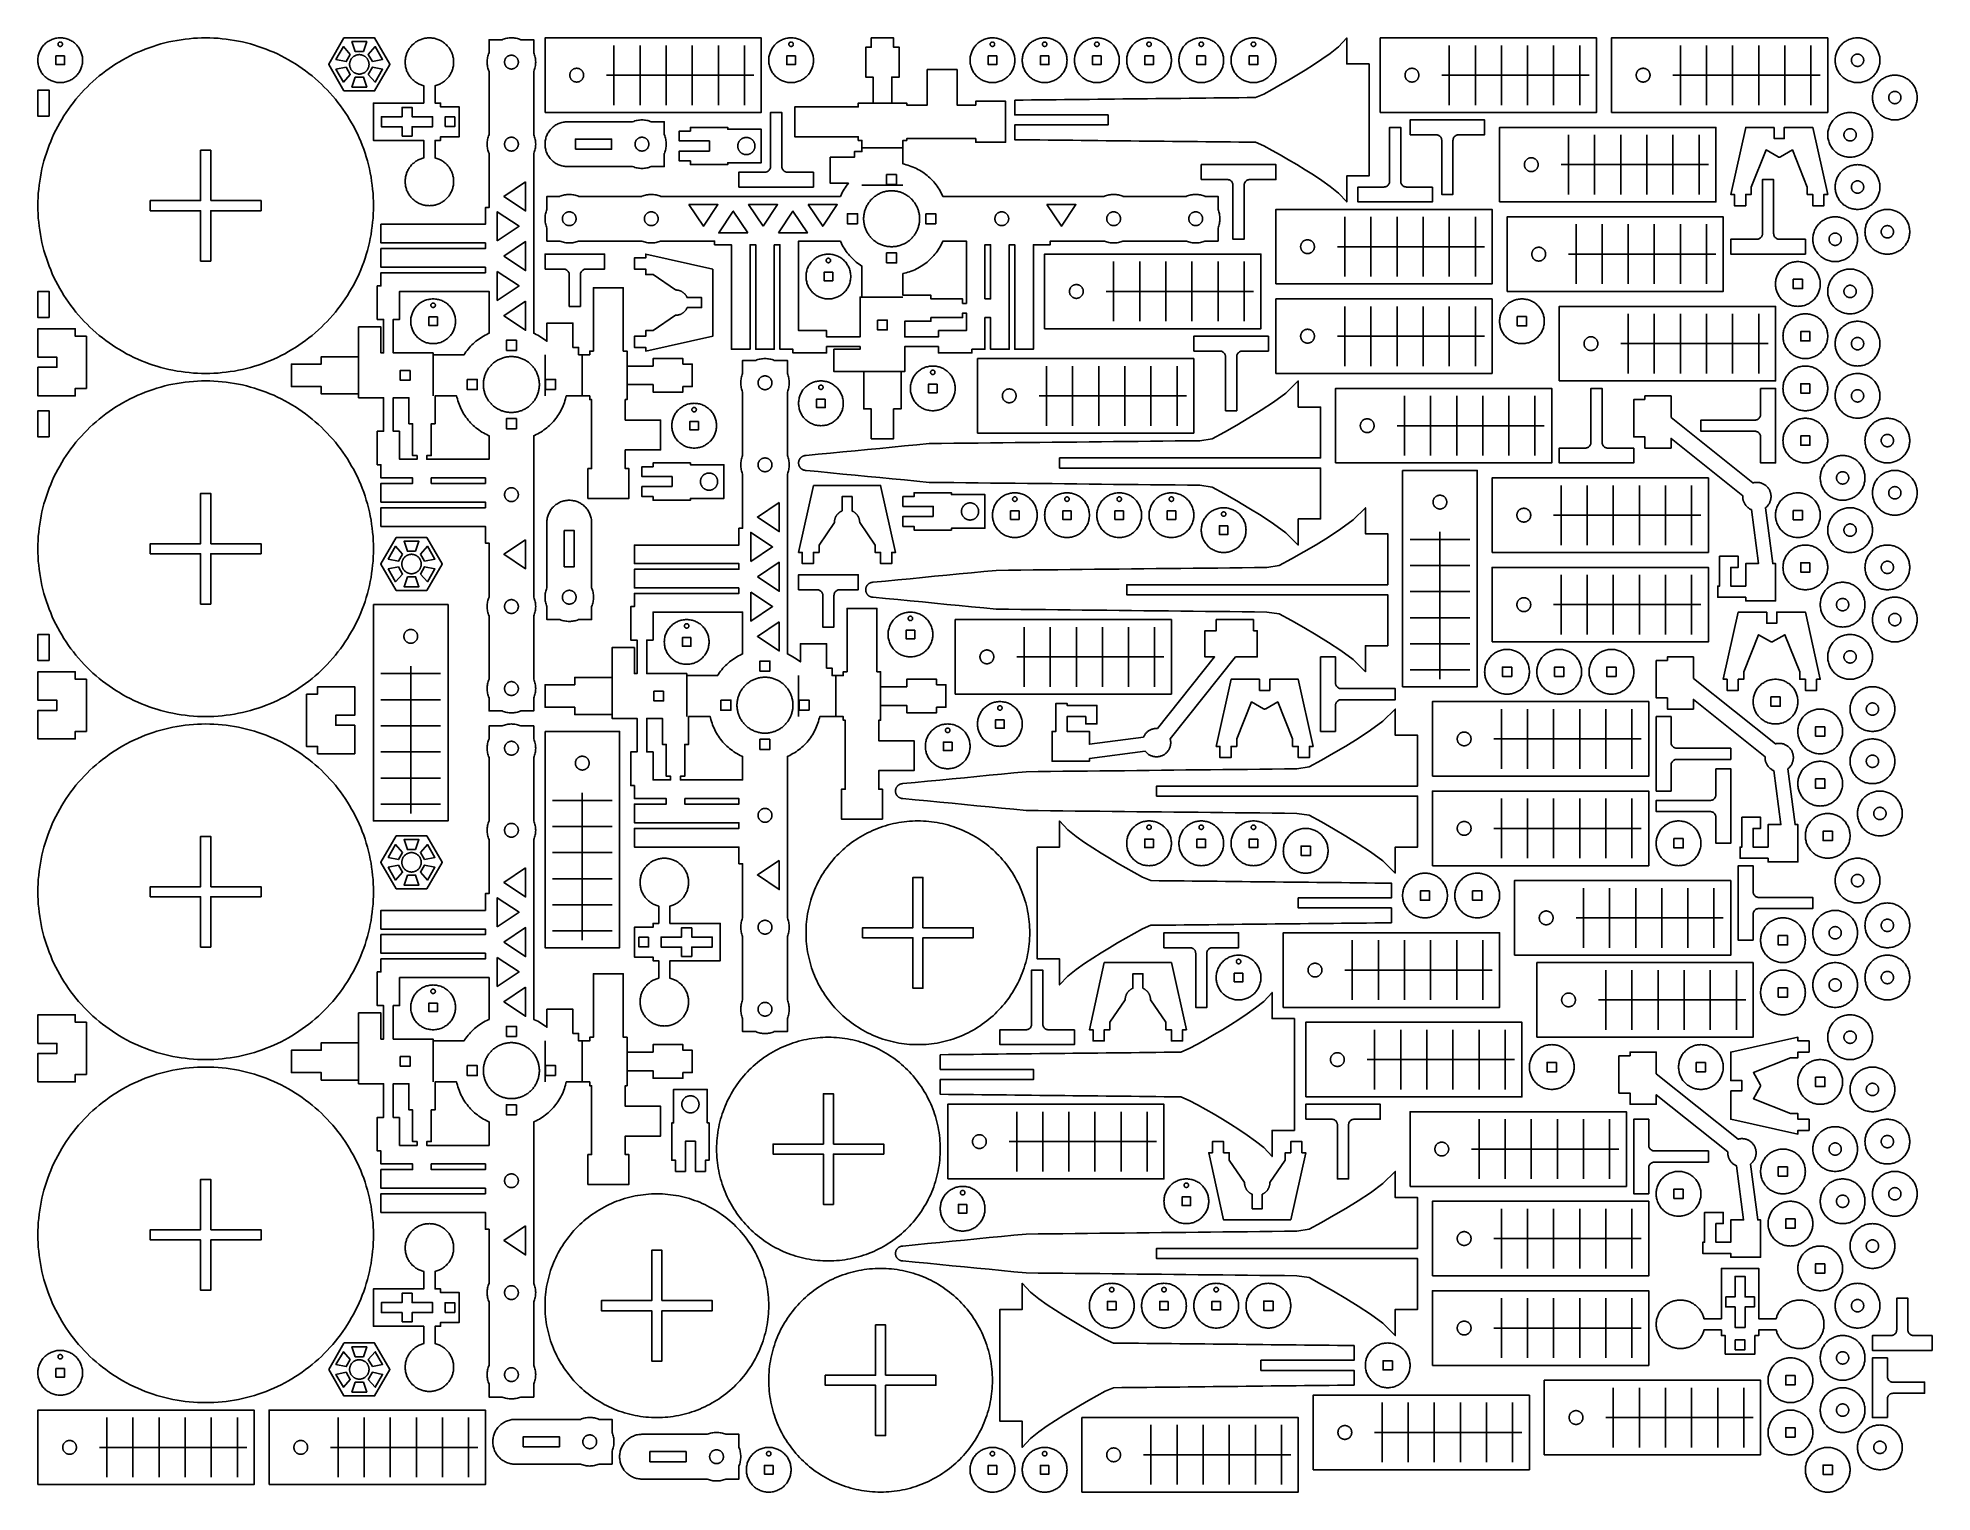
# Model space of a CAD drawing. Header units: millimetres. Extents: x 5 to 513, y 5 to 395.
import ezdxf

# ---------------------------------------------------------------- set-up
doc = ezdxf.new("R2010")
doc.units = ezdxf.units.MM
doc.layers.add('CUT', color=1, linetype='Continuous')
doc.layers.add('ENGRAVE', color=5, linetype='Continuous')

msp = doc.modelspace()

# ---------------------------------------------------------------- linework, layer by layer
at = {"layer": 'CUT'}
for points in [[(94.99, 348.9), (94.95, 347.79), (94.88, 346.69), (94.78, 345.59), (94.66, 344.49), (94.51, 343.4), (94.34, 342.31), (94.14, 341.22), (93.91, 340.14), (93.65, 339.07), (93.37, 338), (93.06, 336.94), (92.73, 335.88), (92.37, 334.84), (91.98, 333.8), (91.57, 332.78), (91.14, 331.76), (90.68, 330.76), (90.2, 329.77), (89.69, 328.79), (89.15, 327.82), (88.6, 326.87), (88.02, 325.93), (87.42, 325), (86.79, 324.09), (86.14, 323.19), (85.48, 322.31), (84.79, 321.45), (84.07, 320.61), (83.34, 319.78), (82.59, 318.97), (81.82, 318.18), (81.03, 317.41), (80.22, 316.66), (79.39, 315.93), (78.55, 315.21), (77.69, 314.52), (76.81, 313.86), (75.91, 313.21), (75, 312.58), (74.07, 311.98), (73.13, 311.4), (72.18, 310.85), (71.21, 310.31), (70.23, 309.8), (69.24, 309.32), (68.24, 308.86), (67.22, 308.43), (66.2, 308.02), (65.16, 307.63), (64.12, 307.27), (63.06, 306.94), (62, 306.63), (60.93, 306.35), (59.86, 306.09), (58.78, 305.86), (57.69, 305.66), (56.6, 305.49), (55.51, 305.34), (54.41, 305.22), (53.31, 305.12), (52.21, 305.05), (51.1, 305.01), (50, 305), (48.9, 305.01), (47.79, 305.05), (46.69, 305.12), (45.59, 305.22), (44.49, 305.34), (43.4, 305.49), (42.31, 305.66), (41.22, 305.86), (40.14, 306.09), (39.07, 306.35), (38, 306.63), (36.94, 306.94), (35.88, 307.27), (34.84, 307.63), (33.8, 308.02), (32.78, 308.43), (31.76, 308.86), (30.76, 309.32), (29.77, 309.8), (28.79, 310.31), (27.82, 310.85), (26.87, 311.4), (25.93, 311.98), (25, 312.58), (24.09, 313.21), (23.19, 313.86), (22.31, 314.52), (21.45, 315.21), (20.61, 315.93), (19.78, 316.66), (18.97, 317.41), (18.18, 318.18), (17.41, 318.97), (16.66, 319.78), (15.93, 320.61), (15.21, 321.45), (14.52, 322.31), (13.86, 323.19), (13.21, 324.09), (12.58, 325), (11.98, 325.93), (11.4, 326.87), (10.85, 327.82), (10.31, 328.79), (9.8, 329.77), (9.32, 330.76), (8.86, 331.76), (8.43, 332.78), (8.02, 333.8), (7.63, 334.84), (7.27, 335.88), (6.94, 336.94), (6.63, 338), (6.35, 339.07), (6.09, 340.14), (5.86, 341.22), (5.66, 342.31), (5.49, 343.4), (5.34, 344.49), (5.22, 345.59), (5.12, 346.69), (5.05, 347.79), (5.01, 348.9), (5, 350), (5.01, 351.1), (5.05, 352.21), (5.12, 353.31), (5.22, 354.41), (5.34, 355.51), (5.49, 356.6), (5.66, 357.69), (5.86, 358.78), (6.09, 359.86), (6.35, 360.93), (6.63, 362), (6.94, 363.06), (7.27, 364.12), (7.63, 365.16), (8.02, 366.2), (8.43, 367.22), (8.86, 368.24), (9.32, 369.24), (9.8, 370.23), (10.31, 371.21), (10.85, 372.18), (11.4, 373.13), (11.98, 374.07), (12.58, 375), (13.21, 375.91), (13.86, 376.81), (14.52, 377.69), (15.21, 378.55), (15.93, 379.39), (16.66, 380.22), (17.41, 381.03), (18.18, 381.82), (18.97, 382.59), (19.78, 383.34), (20.61, 384.07), (21.45, 384.79), (22.31, 385.48), (23.19, 386.14), (24.09, 386.79), (25, 387.42), (25.93, 388.02), (26.87, 388.6), (27.82, 389.15), (28.79, 389.69), (29.77, 390.2), (30.76, 390.68), (31.76, 391.14), (32.78, 391.57), (33.8, 391.98), (34.84, 392.37), (35.88, 392.73), (36.94, 393.06), (38, 393.37), (39.07, 393.65), (40.14, 393.91), (41.22, 394.14), (42.31, 394.34), (43.4, 394.51), (44.49, 394.66), (45.59, 394.78), (46.69, 394.88), (47.79, 394.95), (48.9, 394.99), (50, 395), (51.1, 394.99), (52.21, 394.95), (53.31, 394.88), (54.41, 394.78), (55.51, 394.66), (56.6, 394.51), (57.69, 394.34), (58.78, 394.14), (59.86, 393.91), (60.93, 393.65), (62, 393.37), (63.06, 393.06), (64.12, 392.73), (65.16, 392.37), (66.2, 391.98), (67.22, 391.57), (68.24, 391.14), (69.24, 390.68), (70.23, 390.2), (71.21, 389.69), (72.18, 389.15), (73.13, 388.6), (74.07, 388.02), (75, 387.42), (75.91, 386.79), (76.81, 386.14), (77.69, 385.48), (78.55, 384.79), (79.39, 384.07), (80.22, 383.34), (81.03, 382.59), (81.82, 381.82), (82.59, 381.03), (83.34, 380.22), (84.07, 379.39), (84.79, 378.55), (85.48, 377.69), (86.14, 376.81), (86.79, 375.91), (87.42, 375), (88.02, 374.07), (88.6, 373.13), (89.15, 372.18), (89.69, 371.21), (90.2, 370.23), (90.68, 369.24), (91.14, 368.24), (91.57, 367.22), (91.98, 366.2), (92.37, 365.16), (92.73, 364.12), (93.06, 363.06), (93.37, 362), (93.65, 360.93), (93.91, 359.86), (94.14, 358.78), (94.34, 357.69), (94.51, 356.6), (94.66, 355.51), (94.78, 354.41), (94.88, 353.31), (94.95, 352.21), (94.99, 351.1), (95, 350)], [(16.99, 388.71), (16.97, 388.41), (16.94, 388.12), (16.88, 387.83), (16.82, 387.54), (16.74, 387.26), (16.65, 386.98), (16.54, 386.7), (16.42, 386.43), (16.29, 386.17), (16.15, 385.92), (15.99, 385.67), (15.82, 385.43), (15.64, 385.19), (15.45, 384.97), (15.24, 384.76), (15.03, 384.55), (14.81, 384.36), (14.57, 384.18), (14.33, 384.01), (14.08, 383.85), (13.83, 383.71), (13.57, 383.58), (13.3, 383.46), (13.02, 383.35), (12.74, 383.26), (12.46, 383.18), (12.17, 383.12), (11.88, 383.06), (11.59, 383.03), (11.29, 383.01), (11, 383), (10.71, 383.01), (10.41, 383.03), (10.12, 383.06), (9.83, 383.12), (9.54, 383.18), (9.26, 383.26), (8.98, 383.35), (8.7, 383.46), (8.43, 383.58), (8.17, 383.71), (7.92, 383.85), (7.67, 384.01), (7.43, 384.18), (7.19, 384.36), (6.97, 384.55), (6.76, 384.76), (6.55, 384.97), (6.36, 385.19), (6.18, 385.43), (6.01, 385.67), (5.85, 385.92), (5.71, 386.17), (5.58, 386.43), (5.46, 386.7), (5.35, 386.98), (5.26, 387.26), (5.18, 387.54), (5.12, 387.83), (5.06, 388.12), (5.03, 388.41), (5.01, 388.71), (5, 389), (5.01, 389.29), (5.03, 389.59), (5.06, 389.88), (5.12, 390.17), (5.18, 390.46), (5.26, 390.74), (5.35, 391.02), (5.46, 391.3), (5.58, 391.57), (5.71, 391.83), (5.85, 392.08), (6.01, 392.33), (6.18, 392.57), (6.36, 392.81), (6.55, 393.03), (6.76, 393.24), (6.97, 393.45), (7.19, 393.64), (7.43, 393.82), (7.67, 393.99), (7.92, 394.15), (8.17, 394.29), (8.43, 394.42), (8.7, 394.54), (8.98, 394.65), (9.26, 394.74), (9.54, 394.82), (9.83, 394.88), (10.12, 394.94), (10.41, 394.97), (10.71, 394.99), (11, 395), (11.29, 394.99), (11.59, 394.97), (11.88, 394.94), (12.17, 394.88), (12.46, 394.82), (12.74, 394.74), (13.02, 394.65), (13.3, 394.54), (13.57, 394.42), (13.83, 394.29), (14.08, 394.15), (14.33, 393.99), (14.57, 393.82), (14.81, 393.64), (15.03, 393.45), (15.24, 393.24), (15.45, 393.03), (15.64, 392.81), (15.82, 392.57), (15.99, 392.33), (16.15, 392.08), (16.29, 391.83), (16.42, 391.57), (16.54, 391.3), (16.65, 391.02), (16.74, 390.74), (16.82, 390.46), (16.88, 390.17), (16.94, 389.88), (16.97, 389.59), (16.99, 389.29), (17, 389)], [(125, 333.5), (97, 333.5), (97, 338.5), (125, 338.5), (125, 340), (97, 340), (97, 345), (125, 345), (125, 349.5), (126, 349.5), (126, 364), (125.99, 364.01), (125.88, 364.31), (125.78, 364.61), (125.69, 364.92), (125.62, 365.23), (125.57, 365.55), (125.53, 365.86), (125.51, 366.18), (125.5, 366.5), (125.51, 366.82), (125.53, 367.14), (125.57, 367.45), (125.62, 367.77), (125.69, 368.08), (125.78, 368.39), (125.88, 368.69), (125.99, 368.99), (126, 369), (126, 386), (125.99, 386.01), (125.88, 386.31), (125.78, 386.61), (125.69, 386.92), (125.62, 387.23), (125.57, 387.55), (125.53, 387.86), (125.51, 388.18), (125.5, 388.5), (125.51, 388.82), (125.53, 389.14), (125.57, 389.45), (125.62, 389.77), (125.69, 390.08), (125.78, 390.39), (125.88, 390.69), (125.99, 390.99), (126, 391), (126, 394.5), (129.5, 394.5), (129.51, 394.51), (129.81, 394.62), (130.11, 394.72), (130.42, 394.81), (130.73, 394.88), (131.05, 394.93), (131.36, 394.97), (131.68, 394.99), (132, 395), (132.32, 394.99), (132.64, 394.97), (132.95, 394.93), (133.27, 394.88), (133.58, 394.81), (133.89, 394.72), (134.19, 394.62), (134.49, 394.51), (134.5, 394.5), (138, 394.5), (138, 391), (138.01, 390.99), (138.12, 390.69), (138.22, 390.39), (138.31, 390.08), (138.38, 389.77), (138.43, 389.45), (138.47, 389.14), (138.49, 388.82), (138.5, 388.5), (138.49, 388.18), (138.47, 387.86), (138.43, 387.55), (138.38, 387.23), (138.31, 386.92), (138.22, 386.61), (138.12, 386.31), (138.01, 386.01), (138, 386), (138, 369), (138.01, 368.99), (138.12, 368.69), (138.22, 368.39), (138.31, 368.08), (138.38, 367.77), (138.43, 367.45), (138.47, 367.14), (138.49, 366.82), (138.5, 366.5), (138.49, 366.18), (138.47, 365.86), (138.43, 365.55), (138.38, 365.23), (138.31, 364.92), (138.22, 364.61), (138.12, 364.31), (138.01, 364.01), (138, 364), (138, 315.78), (138.18, 315.7), (138.62, 315.49), (139.06, 315.27), (139.49, 315.03), (139.91, 314.78), (140.32, 314.51), (140.73, 314.23), (141.12, 313.94), (141.5, 313.64), (141.5, 318.5), (148.5, 318.5), (148.5, 312), (150, 312), (150, 310), (153, 310), (153, 311), (154, 311), (154, 328), (162, 328), (162, 311), (163, 311), (163, 307), (170, 307), (170, 309), (178, 309), (178, 307.5), (180.5, 307.5), (180.5, 301.5), (178, 301.5), (178, 300), (170, 300), (170, 302), (163, 302), (163, 298), (162.5, 298), (162.5, 292.5), (172, 292.5), (172, 284.5), (162.5, 284.5), (162.5, 279.5), (163.5, 279.5), (163.5, 271.5), (152.5, 271.5), (152.5, 279.5), (153.5, 279.5), (153.5, 298), (153, 298), (153, 299), (146.68, 299), (146.6, 298.63), (146.48, 298.16), (146.34, 297.69), (146.19, 297.22), (146.03, 296.76), (145.85, 296.3), (145.65, 295.85), (145.44, 295.41), (145.22, 294.97), (144.98, 294.54), (144.73, 294.12), (144.46, 293.71), (144.18, 293.3), (143.89, 292.91), (143.59, 292.52), (143.27, 292.15), (142.94, 291.79), (142.6, 291.43), (142.24, 291.09), (141.88, 290.76), (141.51, 290.44), (141.12, 290.14), (140.73, 289.85), (140.32, 289.57), (139.91, 289.3), (139.49, 289.05), (139.06, 288.81), (138.62, 288.59), (138.18, 288.38), (138, 288.3), (138, 245), (138.01, 244.99), (138.12, 244.69), (138.22, 244.39), (138.31, 244.08), (138.38, 243.77), (138.43, 243.45), (138.47, 243.14), (138.49, 242.82), (138.5, 242.5), (138.49, 242.18), (138.47, 241.86), (138.43, 241.55), (138.38, 241.23), (138.31, 240.92), (138.22, 240.61), (138.12, 240.31), (138.01, 240.01), (138, 240), (138, 223), (138.01, 222.99), (138.12, 222.69), (138.22, 222.39), (138.31, 222.08), (138.38, 221.77), (138.43, 221.45), (138.47, 221.14), (138.49, 220.82), (138.5, 220.5), (138.49, 220.18), (138.47, 219.86), (138.43, 219.55), (138.38, 219.23), (138.31, 218.92), (138.22, 218.61), (138.12, 218.31), (138.01, 218.01), (138, 218), (138, 214.5), (134.5, 214.5), (134.49, 214.49), (134.19, 214.38), (133.89, 214.28), (133.58, 214.19), (133.27, 214.12), (132.95, 214.07), (132.64, 214.03), (132.32, 214.01), (132, 214), (131.68, 214.01), (131.36, 214.03), (131.05, 214.07), (130.73, 214.12), (130.42, 214.19), (130.11, 214.28), (129.81, 214.38), (129.51, 214.49), (129.5, 214.5), (126, 214.5), (126, 218), (125.99, 218.01), (125.88, 218.31), (125.78, 218.61), (125.69, 218.92), (125.62, 219.23), (125.57, 219.55), (125.53, 219.86), (125.51, 220.18), (125.5, 220.5), (125.51, 220.82), (125.53, 221.14), (125.57, 221.45), (125.62, 221.77), (125.69, 222.08), (125.78, 222.39), (125.88, 222.69), (125.99, 222.99), (126, 223), (126, 240), (125.99, 240.01), (125.88, 240.31), (125.78, 240.61), (125.69, 240.92), (125.62, 241.23), (125.57, 241.55), (125.53, 241.86), (125.51, 242.18), (125.5, 242.5), (125.51, 242.82), (125.53, 243.14), (125.57, 243.45), (125.62, 243.77), (125.69, 244.08), (125.78, 244.39), (125.88, 244.69), (125.99, 244.99), (126, 245), (126, 259.5), (125, 259.5), (125, 264), (97, 264), (97, 269), (125, 269), (125, 270.5), (97, 270.5), (97, 275.5), (105.5, 275.5), (105.5, 277), (97, 277), (97, 280.5), (96, 280.5), (96, 289.5), (97.7, 289.5), (97.7, 298.5), (91, 298.5), (91, 299.5), (81, 299.5), (81, 301.5), (73, 301.5), (73, 307.5), (81, 307.5), (81, 309.5), (91, 309.5), (91, 310.5), (91, 317.5), (97, 317.5), (97, 310.5), (97.7, 310.5), (97.7, 319.5), (96, 319.5), (96, 328.5), (97, 328.5), (97, 332), (125, 332)], [(83, 387.9), (83.01, 387.91), (87.09, 394.99), (87.1, 395), (87.11, 395), (95.28, 395), (95.3, 395), (95.31, 394.99), (99.39, 387.91), (99.4, 387.9), (99.39, 387.89), (95.31, 380.81), (95.3, 380.8), (95.28, 380.8), (87.11, 380.8), (87.1, 380.8), (87.09, 380.81), (83.01, 387.89)], [(103.58, 389.52), (103.62, 389.77), (103.68, 390.02), (103.74, 390.26), (103.82, 390.51), (103.9, 390.75), (103.99, 390.99), (104.1, 391.22), (104.21, 391.45), (104.33, 391.68), (104.46, 391.9), (104.6, 392.11), (104.74, 392.32), (104.9, 392.52), (105.06, 392.72), (105.23, 392.91), (105.4, 393.1), (105.59, 393.27), (105.78, 393.44), (105.98, 393.6), (106.18, 393.76), (106.39, 393.9), (106.6, 394.04), (106.82, 394.17), (107.05, 394.29), (107.28, 394.4), (107.51, 394.51), (107.75, 394.6), (107.99, 394.68), (108.24, 394.76), (108.48, 394.82), (108.73, 394.88), (108.98, 394.92), (109.24, 394.95), (109.49, 394.98), (109.74, 394.99), (110, 395), (110.26, 394.99), (110.51, 394.98), (110.76, 394.95), (111.02, 394.92), (111.27, 394.88), (111.52, 394.82), (111.76, 394.76), (112.01, 394.68), (112.25, 394.6), (112.49, 394.51), (112.72, 394.4), (112.95, 394.29), (113.18, 394.17), (113.4, 394.04), (113.61, 393.9), (113.82, 393.76), (114.02, 393.6), (114.22, 393.44), (114.41, 393.27), (114.6, 393.1), (114.77, 392.91), (114.94, 392.72), (115.1, 392.52), (115.26, 392.32), (115.4, 392.11), (115.54, 391.9), (115.67, 391.68), (115.79, 391.45), (115.9, 391.22), (116.01, 390.99), (116.1, 390.75), (116.18, 390.51), (116.26, 390.26), (116.32, 390.02), (116.38, 389.77), (116.42, 389.52), (116.45, 389.26), (116.48, 389.01), (116.49, 388.76), (116.5, 388.5), (116.49, 388.24), (116.48, 387.99), (116.45, 387.74), (116.42, 387.48), (116.38, 387.23), (116.32, 386.98), (116.26, 386.74), (116.18, 386.49), (116.1, 386.25), (116.01, 386.01), (115.9, 385.78), (115.79, 385.55), (115.67, 385.32), (115.54, 385.1), (115.4, 384.89), (115.26, 384.68), (115.1, 384.48), (114.94, 384.28), (114.77, 384.09), (114.6, 383.9), (114.41, 383.73), (114.22, 383.56), (114.02, 383.4), (113.82, 383.24), (113.61, 383.1), (113.4, 382.96), (113.18, 382.83), (112.95, 382.71), (112.72, 382.6), (112.49, 382.49), (112.25, 382.4), (112.01, 382.32), (111.76, 382.24), (111.52, 382.18), (111.5, 382.18), (111.5, 377.5), (113, 377.5), (113, 376.5), (118, 376.5), (118, 368.5), (113, 368.5), (113, 367.5), (111.5, 367.5), (111.5, 362.82), (111.52, 362.82), (111.76, 362.76), (112.01, 362.68), (112.25, 362.6), (112.49, 362.51), (112.72, 362.4), (112.95, 362.29), (113.18, 362.17), (113.4, 362.04), (113.61, 361.9), (113.82, 361.76), (114.02, 361.6), (114.22, 361.44), (114.41, 361.27), (114.6, 361.1), (114.77, 360.91), (114.94, 360.72), (115.1, 360.52), (115.26, 360.32), (115.4, 360.11), (115.54, 359.9), (115.67, 359.68), (115.79, 359.45), (115.9, 359.22), (116.01, 358.99), (116.1, 358.75), (116.18, 358.51), (116.26, 358.26), (116.32, 358.02), (116.38, 357.77), (116.42, 357.52), (116.45, 357.26), (116.48, 357.01), (116.49, 356.76), (116.5, 356.5), (116.49, 356.24), (116.48, 355.99), (116.45, 355.74), (116.42, 355.48), (116.38, 355.23), (116.32, 354.98), (116.26, 354.74), (116.18, 354.49), (116.1, 354.25), (116.01, 354.01), (115.9, 353.78), (115.79, 353.55), (115.67, 353.32), (115.54, 353.1), (115.4, 352.89), (115.26, 352.68), (115.1, 352.48), (114.94, 352.28), (114.77, 352.09), (114.6, 351.9), (114.41, 351.73), (114.22, 351.56), (114.02, 351.4), (113.82, 351.24), (113.61, 351.1), (113.4, 350.96), (113.18, 350.83), (112.95, 350.71), (112.72, 350.6), (112.49, 350.49), (112.25, 350.4), (112.01, 350.32), (111.76, 350.24), (111.52, 350.18), (111.27, 350.12), (111.02, 350.08), (110.76, 350.05), (110.51, 350.02), (110.26, 350.01), (110, 350), (109.74, 350.01), (109.49, 350.02), (109.24, 350.05), (108.98, 350.08), (108.73, 350.12), (108.48, 350.18), (108.24, 350.24), (107.99, 350.32), (107.75, 350.4), (107.51, 350.49), (107.28, 350.6), (107.05, 350.71), (106.82, 350.83), (106.6, 350.96), (106.39, 351.1), (106.18, 351.24), (105.98, 351.4), (105.78, 351.56), (105.59, 351.73), (105.4, 351.9), (105.23, 352.09), (105.06, 352.28), (104.9, 352.48), (104.74, 352.68), (104.6, 352.89), (104.46, 353.1), (104.33, 353.32), (104.21, 353.55), (104.1, 353.78), (103.99, 354.01), (103.9, 354.25), (103.82, 354.49), (103.74, 354.74), (103.68, 354.98), (103.62, 355.23), (103.58, 355.48), (103.55, 355.74), (103.52, 355.99), (103.51, 356.24), (103.5, 356.5), (103.51, 356.76), (103.52, 357.01), (103.55, 357.26), (103.58, 357.52), (103.62, 357.77), (103.68, 358.02), (103.74, 358.26), (103.82, 358.51), (103.9, 358.75), (103.99, 358.99), (104.1, 359.22), (104.21, 359.45), (104.33, 359.68), (104.46, 359.9), (104.6, 360.11), (104.74, 360.32), (104.9, 360.52), (105.06, 360.72), (105.23, 360.91), (105.4, 361.1), (105.59, 361.27), (105.78, 361.44), (105.98, 361.6), (106.18, 361.76), (106.39, 361.9), (106.6, 362.04), (106.82, 362.17), (107.05, 362.29), (107.28, 362.4), (107.51, 362.51), (107.75, 362.6), (107.99, 362.68), (108.24, 362.76), (108.48, 362.82), (108.5, 362.82), (108.5, 367.5), (95, 367.5), (95, 377.5), (108.5, 377.5), (108.5, 382.18), (108.48, 382.18), (108.24, 382.24), (107.99, 382.32), (107.75, 382.4), (107.51, 382.49), (107.28, 382.6), (107.05, 382.71), (106.82, 382.83), (106.6, 382.96), (106.39, 383.1), (106.18, 383.24), (105.98, 383.4), (105.78, 383.56), (105.59, 383.73), (105.4, 383.9), (105.23, 384.09), (105.06, 384.28), (104.9, 384.48), (104.74, 384.68), (104.6, 384.89), (104.46, 385.1), (104.33, 385.32), (104.21, 385.55), (104.1, 385.78), (103.99, 386.01), (103.9, 386.25), (103.82, 386.49), (103.74, 386.74), (103.68, 386.98), (103.62, 387.23), (103.58, 387.48), (103.55, 387.74), (103.52, 387.99), (103.51, 388.24), (103.5, 388.5), (103.51, 388.76), (103.52, 389.01), (103.55, 389.26)], [(202.5, 339.5), (202.5, 311.5), (197.5, 311.5), (197.5, 339.5), (196, 339.5), (196, 311.5), (191, 311.5), (191, 339.5), (186.5, 339.5), (186.5, 340.5), (172, 340.5), (171.99, 340.49), (171.69, 340.38), (171.39, 340.28), (171.08, 340.19), (170.77, 340.12), (170.45, 340.07), (170.14, 340.03), (169.82, 340.01), (169.5, 340), (169.18, 340.01), (168.86, 340.03), (168.55, 340.07), (168.23, 340.12), (167.92, 340.19), (167.61, 340.28), (167.31, 340.38), (167.01, 340.49), (167, 340.5), (150, 340.5), (149.99, 340.49), (149.69, 340.38), (149.39, 340.28), (149.08, 340.19), (148.77, 340.12), (148.45, 340.07), (148.14, 340.03), (147.82, 340.01), (147.5, 340), (147.18, 340.01), (146.86, 340.03), (146.55, 340.07), (146.23, 340.12), (145.92, 340.19), (145.61, 340.28), (145.31, 340.38), (145.01, 340.49), (145, 340.5), (141.5, 340.5), (141.5, 344), (141.49, 344.01), (141.38, 344.31), (141.28, 344.61), (141.19, 344.92), (141.12, 345.23), (141.07, 345.55), (141.03, 345.86), (141.01, 346.18), (141, 346.5), (141.01, 346.82), (141.03, 347.14), (141.07, 347.45), (141.12, 347.77), (141.19, 348.08), (141.28, 348.39), (141.38, 348.69), (141.49, 348.99), (141.5, 349), (141.5, 352.5), (145, 352.5), (145.01, 352.51), (145.31, 352.62), (145.61, 352.72), (145.92, 352.81), (146.23, 352.88), (146.55, 352.93), (146.86, 352.97), (147.18, 352.99), (147.5, 353), (147.82, 352.99), (148.14, 352.97), (148.45, 352.93), (148.77, 352.88), (149.08, 352.81), (149.39, 352.72), (149.69, 352.62), (149.99, 352.51), (150, 352.5), (167, 352.5), (167.01, 352.51), (167.31, 352.62), (167.61, 352.72), (167.92, 352.81), (168.23, 352.88), (168.55, 352.93), (168.86, 352.97), (169.18, 352.99), (169.5, 353), (169.82, 352.99), (170.14, 352.97), (170.45, 352.93), (170.77, 352.88), (171.08, 352.81), (171.39, 352.72), (171.69, 352.62), (171.99, 352.51), (172, 352.5), (220.22, 352.5), (220.3, 352.68), (220.51, 353.12), (220.73, 353.56), (220.97, 353.99), (221.22, 354.41), (221.49, 354.82), (221.77, 355.23), (222.06, 355.62), (222.36, 356), (217.5, 356), (217.5, 363), (224, 363), (224, 364.5), (226, 364.5), (226, 367.5), (225, 367.5), (225, 368.5), (208, 368.5), (208, 376.5), (225, 376.5), (225, 377.5), (229, 377.5), (229, 384.5), (227, 384.5), (227, 392.5), (228.5, 392.5), (228.5, 395), (234.5, 395), (234.5, 392.5), (236, 392.5), (236, 384.5), (234, 384.5), (234, 377.5), (238, 377.5), (238, 377), (243.5, 377), (243.5, 386.5), (251.5, 386.5), (251.5, 377), (256.5, 377), (256.5, 378), (264.5, 378), (264.5, 367), (256.5, 367), (256.5, 368), (238, 368), (238, 367.5), (237, 367.5), (237, 361.18), (237.37, 361.1), (237.84, 360.98), (238.31, 360.84), (238.78, 360.69), (239.24, 360.53), (239.7, 360.35), (240.15, 360.15), (240.59, 359.94), (241.03, 359.72), (241.46, 359.48), (241.88, 359.23), (242.29, 358.96), (242.7, 358.68), (243.09, 358.39), (243.48, 358.09), (243.85, 357.77), (244.21, 357.44), (244.57, 357.1), (244.91, 356.74), (245.24, 356.38), (245.56, 356.01), (245.86, 355.62), (246.15, 355.23), (246.43, 354.82), (246.7, 354.41), (246.95, 353.99), (247.19, 353.56), (247.41, 353.12), (247.62, 352.68), (247.7, 352.5), (291, 352.5), (291.01, 352.51), (291.31, 352.62), (291.61, 352.72), (291.92, 352.81), (292.23, 352.88), (292.55, 352.93), (292.86, 352.97), (293.18, 352.99), (293.5, 353), (293.82, 352.99), (294.14, 352.97), (294.45, 352.93), (294.77, 352.88), (295.08, 352.81), (295.39, 352.72), (295.69, 352.62), (295.99, 352.51), (296, 352.5), (313, 352.5), (313.01, 352.51), (313.31, 352.62), (313.61, 352.72), (313.92, 352.81), (314.23, 352.88), (314.55, 352.93), (314.86, 352.97), (315.18, 352.99), (315.5, 353), (315.82, 352.99), (316.14, 352.97), (316.45, 352.93), (316.77, 352.88), (317.08, 352.81), (317.39, 352.72), (317.69, 352.62), (317.99, 352.51), (318, 352.5), (321.5, 352.5), (321.5, 349), (321.51, 348.99), (321.62, 348.69), (321.72, 348.39), (321.81, 348.08), (321.88, 347.77), (321.93, 347.45), (321.97, 347.14), (321.99, 346.82), (322, 346.5), (321.99, 346.18), (321.97, 345.86), (321.93, 345.55), (321.88, 345.23), (321.81, 344.92), (321.72, 344.61), (321.62, 344.31), (321.51, 344.01), (321.5, 344), (321.5, 340.5), (318, 340.5), (317.99, 340.49), (317.69, 340.38), (317.39, 340.28), (317.08, 340.19), (316.77, 340.12), (316.45, 340.07), (316.14, 340.03), (315.82, 340.01), (315.5, 340), (315.18, 340.01), (314.86, 340.03), (314.55, 340.07), (314.23, 340.12), (313.92, 340.19), (313.61, 340.28), (313.31, 340.38), (313.01, 340.49), (313, 340.5), (296, 340.5), (295.99, 340.49), (295.69, 340.38), (295.39, 340.28), (295.08, 340.19), (294.77, 340.12), (294.45, 340.07), (294.14, 340.03), (293.82, 340.01), (293.5, 340), (293.18, 340.01), (292.86, 340.03), (292.55, 340.07), (292.23, 340.12), (291.92, 340.19), (291.61, 340.28), (291.31, 340.38), (291.01, 340.49), (291, 340.5), (276.5, 340.5), (276.5, 339.5), (272, 339.5), (272, 311.5), (267, 311.5), (267, 339.5), (265.5, 339.5), (265.5, 311.5), (260.5, 311.5), (260.5, 320), (259, 320), (259, 311.5), (255.5, 311.5), (255.5, 310.5), (246.5, 310.5), (246.5, 312.2), (237.5, 312.2), (237.5, 305.5), (236.5, 305.5), (236.5, 295.5), (234.5, 295.5), (234.5, 287.5), (228.5, 287.5), (228.5, 295.5), (226.5, 295.5), (226.5, 305.5), (225.5, 305.5), (218.5, 305.5), (218.5, 311.5), (225.5, 311.5), (225.5, 312.2), (216.5, 312.2), (216.5, 310.5), (207.5, 310.5), (207.5, 311.5), (204, 311.5), (204, 339.5)], [(141, 375), (141, 395), (199, 395), (199, 375)], [(212.99, 388.71), (212.97, 388.41), (212.94, 388.12), (212.88, 387.83), (212.82, 387.54), (212.74, 387.26), (212.65, 386.98), (212.54, 386.7), (212.42, 386.43), (212.29, 386.17), (212.15, 385.92), (211.99, 385.67), (211.82, 385.43), (211.64, 385.19), (211.45, 384.97), (211.24, 384.76), (211.03, 384.55), (210.81, 384.36), (210.57, 384.18), (210.33, 384.01), (210.08, 383.85), (209.83, 383.71), (209.57, 383.58), (209.3, 383.46), (209.02, 383.35), (208.74, 383.26), (208.46, 383.18), (208.17, 383.12), (207.88, 383.06), (207.59, 383.03), (207.29, 383.01), (207, 383), (206.71, 383.01), (206.41, 383.03), (206.12, 383.06), (205.83, 383.12), (205.54, 383.18), (205.26, 383.26), (204.98, 383.35), (204.7, 383.46), (204.43, 383.58), (204.17, 383.71), (203.92, 383.85), (203.67, 384.01), (203.43, 384.18), (203.19, 384.36), (202.97, 384.55), (202.76, 384.76), (202.55, 384.97), (202.36, 385.19), (202.18, 385.43), (202.01, 385.67), (201.85, 385.92), (201.71, 386.17), (201.58, 386.43), (201.46, 386.7), (201.35, 386.98), (201.26, 387.26), (201.18, 387.54), (201.12, 387.83), (201.06, 388.12), (201.03, 388.41), (201.01, 388.71), (201, 389), (201.01, 389.29), (201.03, 389.59), (201.06, 389.88), (201.12, 390.17), (201.18, 390.46), (201.26, 390.74), (201.35, 391.02), (201.46, 391.3), (201.58, 391.57), (201.71, 391.83), (201.85, 392.08), (202.01, 392.33), (202.18, 392.57), (202.36, 392.81), (202.55, 393.03), (202.76, 393.24), (202.97, 393.45), (203.19, 393.64), (203.43, 393.82), (203.67, 393.99), (203.92, 394.15), (204.17, 394.29), (204.43, 394.42), (204.7, 394.54), (204.98, 394.65), (205.26, 394.74), (205.54, 394.82), (205.83, 394.88), (206.12, 394.94), (206.41, 394.97), (206.71, 394.99), (207, 395), (207.29, 394.99), (207.59, 394.97), (207.88, 394.94), (208.17, 394.88), (208.46, 394.82), (208.74, 394.74), (209.02, 394.65), (209.3, 394.54), (209.57, 394.42), (209.83, 394.29), (210.08, 394.15), (210.33, 393.99), (210.57, 393.82), (210.81, 393.64), (211.03, 393.45), (211.24, 393.24), (211.45, 393.03), (211.64, 392.81), (211.82, 392.57), (211.99, 392.33), (212.15, 392.08), (212.29, 391.83), (212.42, 391.57), (212.54, 391.3), (212.65, 391.02), (212.74, 390.74), (212.82, 390.46), (212.88, 390.17), (212.94, 389.88), (212.97, 389.59), (212.99, 389.29), (213, 389)], [(266.99, 388.71), (266.97, 388.41), (266.94, 388.12), (266.88, 387.83), (266.82, 387.54), (266.74, 387.26), (266.65, 386.98), (266.54, 386.7), (266.42, 386.43), (266.29, 386.17), (266.15, 385.92), (265.99, 385.67), (265.82, 385.43), (265.64, 385.19), (265.45, 384.97), (265.24, 384.76), (265.03, 384.55), (264.81, 384.36), (264.57, 384.18), (264.33, 384.01), (264.08, 383.85), (263.83, 383.71), (263.57, 383.58), (263.3, 383.46), (263.02, 383.35), (262.74, 383.26), (262.46, 383.18), (262.17, 383.12), (261.88, 383.06), (261.59, 383.03), (261.29, 383.01), (261, 383), (260.71, 383.01), (260.41, 383.03), (260.12, 383.06), (259.83, 383.12), (259.54, 383.18), (259.26, 383.26), (258.98, 383.35), (258.7, 383.46), (258.43, 383.58), (258.17, 383.71), (257.92, 383.85), (257.67, 384.01), (257.43, 384.18), (257.19, 384.36), (256.97, 384.55), (256.76, 384.76), (256.55, 384.97), (256.36, 385.19), (256.18, 385.43), (256.01, 385.67), (255.85, 385.92), (255.71, 386.17), (255.58, 386.43), (255.46, 386.7), (255.35, 386.98), (255.26, 387.26), (255.18, 387.54), (255.12, 387.83), (255.06, 388.12), (255.03, 388.41), (255.01, 388.71), (255, 389), (255.01, 389.29), (255.03, 389.59), (255.06, 389.88), (255.12, 390.17), (255.18, 390.46), (255.26, 390.74), (255.35, 391.02), (255.46, 391.3), (255.58, 391.57), (255.71, 391.83), (255.85, 392.08), (256.01, 392.33), (256.18, 392.57), (256.36, 392.81), (256.55, 393.03), (256.76, 393.24), (256.97, 393.45), (257.19, 393.64), (257.43, 393.82), (257.67, 393.99), (257.92, 394.15), (258.17, 394.29), (258.43, 394.42), (258.7, 394.54), (258.98, 394.65), (259.26, 394.74), (259.54, 394.82), (259.83, 394.88), (260.12, 394.94), (260.41, 394.97), (260.71, 394.99), (261, 395), (261.29, 394.99), (261.59, 394.97), (261.88, 394.94), (262.17, 394.88), (262.46, 394.82), (262.74, 394.74), (263.02, 394.65), (263.3, 394.54), (263.57, 394.42), (263.83, 394.29), (264.08, 394.15), (264.33, 393.99), (264.57, 393.82), (264.81, 393.64), (265.03, 393.45), (265.24, 393.24), (265.45, 393.03), (265.64, 392.81), (265.82, 392.57), (265.99, 392.33), (266.15, 392.08), (266.29, 391.83), (266.42, 391.57), (266.54, 391.3), (266.65, 391.02), (266.74, 390.74), (266.82, 390.46), (266.88, 390.17), (266.94, 389.88), (266.97, 389.59), (266.99, 389.29), (267, 389)], [(267, 378.31), (269.23, 378.33), (271.45, 378.35), (273.68, 378.38), (275.9, 378.4), (278.12, 378.43), (280.35, 378.45), (282.57, 378.47), (284.8, 378.5), (287.03, 378.52), (289.25, 378.54), (291.48, 378.57), (293.7, 378.59), (295.93, 378.62), (298.15, 378.64), (300.38, 378.66), (302.6, 378.69), (304.83, 378.71), (307.05, 378.73), (309.28, 378.76), (311.5, 378.78), (313.73, 378.81), (315.95, 378.83), (318.18, 378.85), (320.4, 378.88), (322.62, 378.9), (324.85, 378.92), (327.08, 378.95), (329.3, 378.97), (331.53, 378.99), (333.75, 379.94), (335.98, 381.16), (338.2, 382.4), (340.43, 383.68), (342.65, 384.99), (344.88, 386.35), (347.1, 387.76), (349.33, 389.25), (351.55, 390.84), (353.78, 392.61), (356, 395), (356, 388), (362, 388), (362, 358), (356, 358), (356, 351), (353.78, 353.39), (351.55, 355.16), (349.33, 356.75), (347.1, 358.24), (344.88, 359.65), (342.65, 361.01), (340.43, 362.32), (338.2, 363.6), (335.98, 364.84), (333.75, 366.06), (331.53, 367.01), (329.3, 367.03), (327.08, 367.05), (324.85, 367.08), (322.62, 367.1), (320.4, 367.12), (318.18, 367.15), (315.95, 367.17), (313.73, 367.19), (311.5, 367.22), (309.28, 367.24), (307.05, 367.27), (304.83, 367.29), (302.6, 367.31), (300.38, 367.34), (298.15, 367.36), (295.93, 367.38), (293.7, 367.41), (291.48, 367.43), (289.25, 367.46), (287.03, 367.48), (284.8, 367.5), (282.57, 367.53), (280.35, 367.55), (278.12, 367.57), (275.9, 367.6), (273.68, 367.62), (271.45, 367.65), (269.23, 367.67), (267, 367.69), (267, 371.65), (292, 371.65), (292, 374.35), (267, 374.35)], [(280.99, 388.71), (280.97, 388.41), (280.94, 388.12), (280.88, 387.83), (280.82, 387.54), (280.74, 387.26), (280.65, 386.98), (280.54, 386.7), (280.42, 386.43), (280.29, 386.17), (280.15, 385.92), (279.99, 385.67), (279.82, 385.43), (279.64, 385.19), (279.45, 384.97), (279.24, 384.76), (279.03, 384.55), (278.81, 384.36), (278.57, 384.18), (278.33, 384.01), (278.08, 383.85), (277.83, 383.71), (277.57, 383.58), (277.3, 383.46), (277.02, 383.35), (276.74, 383.26), (276.46, 383.18), (276.17, 383.12), (275.88, 383.06), (275.59, 383.03), (275.29, 383.01), (275, 383), (274.71, 383.01), (274.41, 383.03), (274.12, 383.06), (273.83, 383.12), (273.54, 383.18), (273.26, 383.26), (272.98, 383.35), (272.7, 383.46), (272.43, 383.58), (272.17, 383.71), (271.92, 383.85), (271.67, 384.01), (271.43, 384.18), (271.19, 384.36), (270.97, 384.55), (270.76, 384.76), (270.55, 384.97), (270.36, 385.19), (270.18, 385.43), (270.01, 385.67), (269.85, 385.92), (269.71, 386.17), (269.58, 386.43), (269.46, 386.7), (269.35, 386.98), (269.26, 387.26), (269.18, 387.54), (269.12, 387.83), (269.06, 388.12), (269.03, 388.41), (269.01, 388.71), (269, 389), (269.01, 389.29), (269.03, 389.59), (269.06, 389.88), (269.12, 390.17), (269.18, 390.46), (269.26, 390.74), (269.35, 391.02), (269.46, 391.3), (269.58, 391.57), (269.71, 391.83), (269.85, 392.08), (270.01, 392.33), (270.18, 392.57), (270.36, 392.81), (270.55, 393.03), (270.76, 393.24), (270.97, 393.45), (271.19, 393.64), (271.43, 393.82), (271.67, 393.99), (271.92, 394.15), (272.17, 394.29), (272.43, 394.42), (272.7, 394.54), (272.98, 394.65), (273.26, 394.74), (273.54, 394.82), (273.83, 394.88), (274.12, 394.94), (274.41, 394.97), (274.71, 394.99), (275, 395), (275.29, 394.99), (275.59, 394.97), (275.88, 394.94), (276.17, 394.88), (276.46, 394.82), (276.74, 394.74), (277.02, 394.65), (277.3, 394.54), (277.57, 394.42), (277.83, 394.29), (278.08, 394.15), (278.33, 393.99), (278.57, 393.82), (278.81, 393.64), (279.03, 393.45), (279.24, 393.24), (279.45, 393.03), (279.64, 392.81), (279.82, 392.57), (279.99, 392.33), (280.15, 392.08), (280.29, 391.83), (280.42, 391.57), (280.54, 391.3), (280.65, 391.02), (280.74, 390.74), (280.82, 390.46), (280.88, 390.17), (280.94, 389.88), (280.97, 389.59), (280.99, 389.29), (281, 389)], [(294.99, 388.71), (294.97, 388.41), (294.94, 388.12), (294.88, 387.83), (294.82, 387.54), (294.74, 387.26), (294.65, 386.98), (294.54, 386.7), (294.42, 386.43), (294.29, 386.17), (294.15, 385.92), (293.99, 385.67), (293.82, 385.43), (293.64, 385.19), (293.45, 384.97), (293.24, 384.76), (293.03, 384.55), (292.81, 384.36), (292.57, 384.18), (292.33, 384.01), (292.08, 383.85), (291.83, 383.71), (291.57, 383.58), (291.3, 383.46), (291.02, 383.35), (290.74, 383.26), (290.46, 383.18), (290.17, 383.12), (289.88, 383.06), (289.59, 383.03), (289.29, 383.01), (289, 383), (288.71, 383.01), (288.41, 383.03), (288.12, 383.06), (287.83, 383.12), (287.54, 383.18), (287.26, 383.26), (286.98, 383.35), (286.7, 383.46), (286.43, 383.58), (286.17, 383.71), (285.92, 383.85), (285.67, 384.01), (285.43, 384.18), (285.19, 384.36), (284.97, 384.55), (284.76, 384.76), (284.55, 384.97), (284.36, 385.19), (284.18, 385.43), (284.01, 385.67), (283.85, 385.92), (283.71, 386.17), (283.58, 386.43), (283.46, 386.7), (283.35, 386.98), (283.26, 387.26), (283.18, 387.54), (283.12, 387.83), (283.06, 388.12), (283.03, 388.41), (283.01, 388.71), (283, 389), (283.01, 389.29), (283.03, 389.59), (283.06, 389.88), (283.12, 390.17), (283.18, 390.46), (283.26, 390.74), (283.35, 391.02), (283.46, 391.3), (283.58, 391.57), (283.71, 391.83), (283.85, 392.08), (284.01, 392.33), (284.18, 392.57), (284.36, 392.81), (284.55, 393.03), (284.76, 393.24), (284.97, 393.45), (285.19, 393.64), (285.43, 393.82), (285.67, 393.99), (285.92, 394.15), (286.17, 394.29), (286.43, 394.42), (286.7, 394.54), (286.98, 394.65), (287.26, 394.74), (287.54, 394.82), (287.83, 394.88), (288.12, 394.94), (288.41, 394.97), (288.71, 394.99), (289, 395), (289.29, 394.99), (289.59, 394.97), (289.88, 394.94), (290.17, 394.88), (290.46, 394.82), (290.74, 394.74), (291.02, 394.65), (291.3, 394.54), (291.57, 394.42), (291.83, 394.29), (292.08, 394.15), (292.33, 393.99), (292.57, 393.82), (292.81, 393.64), (293.03, 393.45), (293.24, 393.24), (293.45, 393.03), (293.64, 392.81), (293.82, 392.57), (293.99, 392.33), (294.15, 392.08), (294.29, 391.83), (294.42, 391.57), (294.54, 391.3), (294.65, 391.02), (294.74, 390.74), (294.82, 390.46), (294.88, 390.17), (294.94, 389.88), (294.97, 389.59), (294.99, 389.29), (295, 389)], [(308.99, 388.71), (308.97, 388.41), (308.94, 388.12), (308.88, 387.83), (308.82, 387.54), (308.74, 387.26), (308.65, 386.98), (308.54, 386.7), (308.42, 386.43), (308.29, 386.17), (308.15, 385.92), (307.99, 385.67), (307.82, 385.43), (307.64, 385.19), (307.45, 384.97), (307.24, 384.76), (307.03, 384.55), (306.81, 384.36), (306.57, 384.18), (306.33, 384.01), (306.08, 383.85), (305.83, 383.71), (305.57, 383.58), (305.3, 383.46), (305.02, 383.35), (304.74, 383.26), (304.46, 383.18), (304.17, 383.12), (303.88, 383.06), (303.59, 383.03), (303.29, 383.01), (303, 383), (302.71, 383.01), (302.41, 383.03), (302.12, 383.06), (301.83, 383.12), (301.54, 383.18), (301.26, 383.26), (300.98, 383.35), (300.7, 383.46), (300.43, 383.58), (300.17, 383.71), (299.92, 383.85), (299.67, 384.01), (299.43, 384.18), (299.19, 384.36), (298.97, 384.55), (298.76, 384.76), (298.55, 384.97), (298.36, 385.19), (298.18, 385.43), (298.01, 385.67), (297.85, 385.92), (297.71, 386.17), (297.58, 386.43), (297.46, 386.7), (297.35, 386.98), (297.26, 387.26), (297.18, 387.54), (297.12, 387.83), (297.06, 388.12), (297.03, 388.41), (297.01, 388.71), (297, 389), (297.01, 389.29), (297.03, 389.59), (297.06, 389.88), (297.12, 390.17), (297.18, 390.46), (297.26, 390.74), (297.35, 391.02), (297.46, 391.3), (297.58, 391.57), (297.71, 391.83), (297.85, 392.08), (298.01, 392.33), (298.18, 392.57), (298.36, 392.81), (298.55, 393.03), (298.76, 393.24), (298.97, 393.45), (299.19, 393.64), (299.43, 393.82), (299.67, 393.99), (299.92, 394.15), (300.17, 394.29), (300.43, 394.42), (300.7, 394.54), (300.98, 394.65), (301.26, 394.74), (301.54, 394.82), (301.83, 394.88), (302.12, 394.94), (302.41, 394.97), (302.71, 394.99), (303, 395), (303.29, 394.99), (303.59, 394.97), (303.88, 394.94), (304.17, 394.88), (304.46, 394.82), (304.74, 394.74), (305.02, 394.65), (305.3, 394.54), (305.57, 394.42), (305.83, 394.29), (306.08, 394.15), (306.33, 393.99), (306.57, 393.82), (306.81, 393.64), (307.03, 393.45), (307.24, 393.24), (307.45, 393.03), (307.64, 392.81), (307.82, 392.57), (307.99, 392.33), (308.15, 392.08), (308.29, 391.83), (308.42, 391.57), (308.54, 391.3), (308.65, 391.02), (308.74, 390.74), (308.82, 390.46), (308.88, 390.17), (308.94, 389.88), (308.97, 389.59), (308.99, 389.29), (309, 389)], [(322.99, 388.71), (322.97, 388.41), (322.94, 388.12), (322.88, 387.83), (322.82, 387.54), (322.74, 387.26), (322.65, 386.98), (322.54, 386.7), (322.42, 386.43), (322.29, 386.17), (322.15, 385.92), (321.99, 385.67), (321.82, 385.43), (321.64, 385.19), (321.45, 384.97), (321.24, 384.76), (321.03, 384.55), (320.81, 384.36), (320.57, 384.18), (320.33, 384.01), (320.08, 383.85), (319.83, 383.71), (319.57, 383.58), (319.3, 383.46), (319.02, 383.35), (318.74, 383.26), (318.46, 383.18), (318.17, 383.12), (317.88, 383.06), (317.59, 383.03), (317.29, 383.01), (317, 383), (316.71, 383.01), (316.41, 383.03), (316.12, 383.06), (315.83, 383.12), (315.54, 383.18), (315.26, 383.26), (314.98, 383.35), (314.7, 383.46), (314.43, 383.58), (314.17, 383.71), (313.92, 383.85), (313.67, 384.01), (313.43, 384.18), (313.19, 384.36), (312.97, 384.55), (312.76, 384.76), (312.55, 384.97), (312.36, 385.19), (312.18, 385.43), (312.01, 385.67), (311.85, 385.92), (311.71, 386.17), (311.58, 386.43), (311.46, 386.7), (311.35, 386.98), (311.26, 387.26), (311.18, 387.54), (311.12, 387.83), (311.06, 388.12), (311.03, 388.41), (311.01, 388.71), (311, 389), (311.01, 389.29), (311.03, 389.59), (311.06, 389.88), (311.12, 390.17), (311.18, 390.46), (311.26, 390.74), (311.35, 391.02), (311.46, 391.3), (311.58, 391.57), (311.71, 391.83), (311.85, 392.08), (312.01, 392.33), (312.18, 392.57), (312.36, 392.81), (312.55, 393.03), (312.76, 393.24), (312.97, 393.45), (313.19, 393.64), (313.43, 393.82), (313.67, 393.99), (313.92, 394.15), (314.17, 394.29), (314.43, 394.42), (314.7, 394.54), (314.98, 394.65), (315.26, 394.74), (315.54, 394.82), (315.83, 394.88), (316.12, 394.94), (316.41, 394.97), (316.71, 394.99), (317, 395), (317.29, 394.99), (317.59, 394.97), (317.88, 394.94), (318.17, 394.88), (318.46, 394.82), (318.74, 394.74), (319.02, 394.65), (319.3, 394.54), (319.57, 394.42), (319.83, 394.29), (320.08, 394.15), (320.33, 393.99), (320.57, 393.82), (320.81, 393.64), (321.03, 393.45), (321.24, 393.24), (321.45, 393.03), (321.64, 392.81), (321.82, 392.57), (321.99, 392.33), (322.15, 392.08), (322.29, 391.83), (322.42, 391.57), (322.54, 391.3), (322.65, 391.02), (322.74, 390.74), (322.82, 390.46), (322.88, 390.17), (322.94, 389.88), (322.97, 389.59), (322.99, 389.29), (323, 389)], [(336.99, 388.71), (336.97, 388.41), (336.94, 388.12), (336.88, 387.83), (336.82, 387.54), (336.74, 387.26), (336.65, 386.98), (336.54, 386.7), (336.42, 386.43), (336.29, 386.17), (336.15, 385.92), (335.99, 385.67), (335.82, 385.43), (335.64, 385.19), (335.45, 384.97), (335.24, 384.76), (335.03, 384.55), (334.81, 384.36), (334.57, 384.18), (334.33, 384.01), (334.08, 383.85), (333.83, 383.71), (333.57, 383.58), (333.3, 383.46), (333.02, 383.35), (332.74, 383.26), (332.46, 383.18), (332.17, 383.12), (331.88, 383.06), (331.59, 383.03), (331.29, 383.01), (331, 383), (330.71, 383.01), (330.41, 383.03), (330.12, 383.06), (329.83, 383.12), (329.54, 383.18), (329.26, 383.26), (328.98, 383.35), (328.7, 383.46), (328.43, 383.58), (328.17, 383.71), (327.92, 383.85), (327.67, 384.01), (327.43, 384.18), (327.19, 384.36), (326.97, 384.55), (326.76, 384.76), (326.55, 384.97), (326.36, 385.19), (326.18, 385.43), (326.01, 385.67), (325.85, 385.92), (325.71, 386.17), (325.58, 386.43), (325.46, 386.7), (325.35, 386.98), (325.26, 387.26), (325.18, 387.54), (325.12, 387.83), (325.06, 388.12), (325.03, 388.41), (325.01, 388.71), (325, 389), (325.01, 389.29), (325.03, 389.59), (325.06, 389.88), (325.12, 390.17), (325.18, 390.46), (325.26, 390.74), (325.35, 391.02), (325.46, 391.3), (325.58, 391.57), (325.71, 391.83), (325.85, 392.08), (326.01, 392.33), (326.18, 392.57), (326.36, 392.81), (326.55, 393.03), (326.76, 393.24), (326.97, 393.45), (327.19, 393.64), (327.43, 393.82), (327.67, 393.99), (327.92, 394.15), (328.17, 394.29), (328.43, 394.42), (328.7, 394.54), (328.98, 394.65), (329.26, 394.74), (329.54, 394.82), (329.83, 394.88), (330.12, 394.94), (330.41, 394.97), (330.71, 394.99), (331, 395), (331.29, 394.99), (331.59, 394.97), (331.88, 394.94), (332.17, 394.88), (332.46, 394.82), (332.74, 394.74), (333.02, 394.65), (333.3, 394.54), (333.57, 394.42), (333.83, 394.29), (334.08, 394.15), (334.33, 393.99), (334.57, 393.82), (334.81, 393.64), (335.03, 393.45), (335.24, 393.24), (335.45, 393.03), (335.64, 392.81), (335.82, 392.57), (335.99, 392.33), (336.15, 392.08), (336.29, 391.83), (336.42, 391.57), (336.54, 391.3), (336.65, 391.02), (336.74, 390.74), (336.82, 390.46), (336.88, 390.17), (336.94, 389.88), (336.97, 389.59), (336.99, 389.29), (337, 389)], [(365, 375), (365, 395), (423, 395), (423, 375)], [(427, 375), (427, 395), (485, 395), (485, 375)], [(498.99, 388.71), (498.97, 388.41), (498.94, 388.12), (498.88, 387.83), (498.82, 387.54), (498.74, 387.26), (498.65, 386.98), (498.54, 386.7), (498.42, 386.43), (498.29, 386.17), (498.15, 385.92), (497.99, 385.67), (497.82, 385.43), (497.64, 385.19), (497.45, 384.97), (497.24, 384.76), (497.03, 384.55), (496.81, 384.36), (496.57, 384.18), (496.33, 384.01), (496.08, 383.85), (495.83, 383.71), (495.57, 383.58), (495.3, 383.46), (495.02, 383.35), (494.74, 383.26), (494.46, 383.18), (494.17, 383.12), (493.88, 383.06), (493.59, 383.03), (493.29, 383.01), (493, 383), (492.71, 383.01), (492.41, 383.03), (492.12, 383.06), (491.83, 383.12), (491.54, 383.18), (491.26, 383.26), (490.98, 383.35), (490.7, 383.46), (490.43, 383.58), (490.17, 383.71), (489.92, 383.85), (489.67, 384.01), (489.43, 384.18), (489.19, 384.36), (488.97, 384.55), (488.76, 384.76), (488.55, 384.97), (488.36, 385.19), (488.18, 385.43), (488.01, 385.67), (487.85, 385.92), (487.71, 386.17), (487.58, 386.43), (487.46, 386.7), (487.35, 386.98), (487.26, 387.26), (487.18, 387.54), (487.12, 387.83), (487.06, 388.12), (487.03, 388.41), (487.01, 388.71), (487, 389), (487.01, 389.29), (487.03, 389.59), (487.06, 389.88), (487.12, 390.17), (487.18, 390.46), (487.26, 390.74), (487.35, 391.02), (487.46, 391.3), (487.58, 391.57), (487.71, 391.83), (487.85, 392.08), (488.01, 392.33), (488.18, 392.57), (488.36, 392.81), (488.55, 393.03), (488.76, 393.24), (488.97, 393.45), (489.19, 393.64), (489.43, 393.82), (489.67, 393.99), (489.92, 394.15), (490.17, 394.29), (490.43, 394.42), (490.7, 394.54), (490.98, 394.65), (491.26, 394.74), (491.54, 394.82), (491.83, 394.88), (492.12, 394.94), (492.41, 394.97), (492.71, 394.99), (493, 395), (493.29, 394.99), (493.59, 394.97), (493.88, 394.94), (494.17, 394.88), (494.46, 394.82), (494.74, 394.74), (495.02, 394.65), (495.3, 394.54), (495.57, 394.42), (495.83, 394.29), (496.08, 394.15), (496.33, 393.99), (496.57, 393.82), (496.81, 393.64), (497.03, 393.45), (497.24, 393.24), (497.45, 393.03), (497.64, 392.81), (497.82, 392.57), (497.99, 392.33), (498.15, 392.08), (498.29, 391.83), (498.42, 391.57), (498.54, 391.3), (498.65, 391.02), (498.74, 390.74), (498.82, 390.46), (498.88, 390.17), (498.94, 389.88), (498.97, 389.59), (498.99, 389.29), (499, 389)], [(12.15, 390.15), (9.85, 390.15), (9.85, 387.85), (12.15, 387.85)], [(132.93, 386.9), (133.03, 386.96), (133.13, 387.03), (133.22, 387.11), (133.31, 387.19), (133.39, 387.28), (133.47, 387.37), (133.54, 387.47), (133.6, 387.57), (133.66, 387.68), (133.71, 387.79), (133.75, 387.91), (133.79, 388.02), (133.81, 388.14), (133.83, 388.26), (133.85, 388.38), (133.85, 388.5), (133.85, 388.62), (133.83, 388.74), (133.81, 388.86), (133.79, 388.98), (133.75, 389.09), (133.71, 389.21), (133.66, 389.32), (133.6, 389.43), (133.54, 389.53), (133.47, 389.63), (133.39, 389.72), (133.31, 389.81), (133.22, 389.89), (133.13, 389.97), (133.03, 390.04), (132.93, 390.1), (132.82, 390.16), (132.71, 390.21), (132.59, 390.25), (132.48, 390.29), (132.36, 390.31), (132.24, 390.33), (132.12, 390.35), (132, 390.35), (131.88, 390.35), (131.76, 390.33), (131.64, 390.31), (131.52, 390.29), (131.41, 390.25), (131.29, 390.21), (131.18, 390.16), (131.07, 390.1), (130.97, 390.04), (130.87, 389.97), (130.78, 389.89), (130.69, 389.81), (130.61, 389.72), (130.53, 389.63), (130.46, 389.53), (130.4, 389.43), (130.34, 389.32), (130.29, 389.21), (130.25, 389.09), (130.21, 388.98), (130.19, 388.86), (130.17, 388.74), (130.15, 388.62), (130.15, 388.5), (130.15, 388.38), (130.17, 388.26), (130.19, 388.14), (130.21, 388.02), (130.25, 387.91), (130.29, 387.79), (130.34, 387.68), (130.4, 387.57), (130.46, 387.47), (130.53, 387.37), (130.61, 387.28), (130.69, 387.19), (130.78, 387.11), (130.87, 387.03), (130.97, 386.96), (131.07, 386.9), (131.18, 386.84), (131.29, 386.79), (131.41, 386.75), (131.52, 386.71), (131.64, 386.69), (131.76, 386.67), (131.88, 386.65), (132, 386.65), (132.12, 386.65), (132.24, 386.67), (132.36, 386.69), (132.48, 386.71), (132.59, 386.75), (132.71, 386.79), (132.82, 386.84)], [(151.35, 385.12), (151.33, 385.24), (151.31, 385.36), (151.29, 385.48), (151.25, 385.59), (151.21, 385.71), (151.16, 385.82), (151.1, 385.93), (151.04, 386.03), (150.97, 386.13), (150.89, 386.22), (150.81, 386.31), (150.72, 386.39), (150.63, 386.47), (150.53, 386.54), (150.43, 386.6), (150.32, 386.66), (150.21, 386.71), (150.09, 386.75), (149.98, 386.79), (149.86, 386.81), (149.74, 386.83), (149.62, 386.85), (149.5, 386.85), (149.38, 386.85), (149.26, 386.83), (149.14, 386.81), (149.02, 386.79), (148.91, 386.75), (148.79, 386.71), (148.68, 386.66), (148.58, 386.6), (148.47, 386.54), (148.37, 386.47), (148.28, 386.39), (148.19, 386.31), (148.11, 386.22), (148.03, 386.13), (147.96, 386.03), (147.9, 385.93), (147.84, 385.82), (147.79, 385.71), (147.75, 385.59), (147.71, 385.48), (147.69, 385.36), (147.67, 385.24), (147.65, 385.12), (147.65, 385), (147.65, 384.88), (147.67, 384.76), (147.69, 384.64), (147.71, 384.52), (147.75, 384.41), (147.79, 384.29), (147.84, 384.18), (147.9, 384.07), (147.96, 383.97), (148.03, 383.87), (148.11, 383.78), (148.19, 383.69), (148.28, 383.61), (148.37, 383.53), (148.47, 383.46), (148.58, 383.4), (148.68, 383.34), (148.79, 383.29), (148.91, 383.25), (149.02, 383.21), (149.14, 383.19), (149.26, 383.17), (149.38, 383.15), (149.5, 383.15), (149.62, 383.15), (149.74, 383.17), (149.86, 383.19), (149.98, 383.21), (150.09, 383.25), (150.21, 383.29), (150.32, 383.34), (150.43, 383.4), (150.53, 383.46), (150.63, 383.53), (150.72, 383.61), (150.81, 383.69), (150.89, 383.78), (150.97, 383.87), (151.04, 383.97), (151.1, 384.07), (151.16, 384.18), (151.21, 384.29), (151.25, 384.41), (151.29, 384.52), (151.31, 384.64), (151.33, 384.76), (151.35, 384.88), (151.35, 385)], [(208.15, 390.15), (205.85, 390.15), (205.85, 387.85), (208.15, 387.85)], [(262.15, 390.15), (259.85, 390.15), (259.85, 387.85), (262.15, 387.85)], [(276.15, 390.15), (273.85, 390.15), (273.85, 387.85), (276.15, 387.85)], [(290.15, 390.15), (287.85, 390.15), (287.85, 387.85), (290.15, 387.85)], [(304.15, 390.15), (301.85, 390.15), (301.85, 387.85), (304.15, 387.85)], [(318.15, 390.15), (315.85, 390.15), (315.85, 387.85), (318.15, 387.85)], [(332.15, 390.15), (329.85, 390.15), (329.85, 387.85), (332.15, 387.85)], [(375.35, 385.12), (375.33, 385.24), (375.31, 385.36), (375.29, 385.48), (375.25, 385.59), (375.21, 385.71), (375.16, 385.82), (375.1, 385.93), (375.04, 386.03), (374.97, 386.13), (374.89, 386.22), (374.81, 386.31), (374.72, 386.39), (374.63, 386.47), (374.53, 386.54), (374.43, 386.6), (374.32, 386.66), (374.21, 386.71), (374.09, 386.75), (373.98, 386.79), (373.86, 386.81), (373.74, 386.83), (373.62, 386.85), (373.5, 386.85), (373.38, 386.85), (373.26, 386.83), (373.14, 386.81), (373.02, 386.79), (372.91, 386.75), (372.79, 386.71), (372.68, 386.66), (372.57, 386.6), (372.47, 386.54), (372.37, 386.47), (372.28, 386.39), (372.19, 386.31), (372.11, 386.22), (372.03, 386.13), (371.96, 386.03), (371.9, 385.93), (371.84, 385.82), (371.79, 385.71), (371.75, 385.59), (371.71, 385.48), (371.69, 385.36), (371.67, 385.24), (371.65, 385.12), (371.65, 385), (371.65, 384.88), (371.67, 384.76), (371.69, 384.64), (371.71, 384.52), (371.75, 384.41), (371.79, 384.29), (371.84, 384.18), (371.9, 384.07), (371.96, 383.97), (372.03, 383.87), (372.11, 383.78), (372.19, 383.69), (372.28, 383.61), (372.37, 383.53), (372.47, 383.46), (372.57, 383.4), (372.68, 383.34), (372.79, 383.29), (372.91, 383.25), (373.02, 383.21), (373.14, 383.19), (373.26, 383.17), (373.38, 383.15), (373.5, 383.15), (373.62, 383.15), (373.74, 383.17), (373.86, 383.19), (373.98, 383.21), (374.09, 383.25), (374.21, 383.29), (374.32, 383.34), (374.43, 383.4), (374.53, 383.46), (374.63, 383.53), (374.72, 383.61), (374.81, 383.69), (374.89, 383.78), (374.97, 383.87), (375.04, 383.97), (375.1, 384.07), (375.16, 384.18), (375.21, 384.29), (375.25, 384.41), (375.29, 384.52), (375.31, 384.64), (375.33, 384.76), (375.35, 384.88), (375.35, 385)], [(437.35, 385.12), (437.33, 385.24), (437.31, 385.36), (437.29, 385.48), (437.25, 385.59), (437.21, 385.71), (437.16, 385.82), (437.1, 385.93), (437.04, 386.03), (436.97, 386.13), (436.89, 386.22), (436.81, 386.31), (436.72, 386.39), (436.63, 386.47), (436.53, 386.54), (436.43, 386.6), (436.32, 386.66), (436.21, 386.71), (436.09, 386.75), (435.98, 386.79), (435.86, 386.81), (435.74, 386.83), (435.62, 386.85), (435.5, 386.85), (435.38, 386.85), (435.26, 386.83), (435.14, 386.81), (435.02, 386.79), (434.91, 386.75), (434.79, 386.71), (434.68, 386.66), (434.58, 386.6), (434.47, 386.54), (434.37, 386.47), (434.28, 386.39), (434.19, 386.31), (434.11, 386.22), (434.03, 386.13), (433.96, 386.03), (433.9, 385.93), (433.84, 385.82), (433.79, 385.71), (433.75, 385.59), (433.71, 385.48), (433.69, 385.36), (433.67, 385.24), (433.65, 385.12), (433.65, 385), (433.65, 384.88), (433.67, 384.76), (433.69, 384.64), (433.71, 384.52), (433.75, 384.41), (433.79, 384.29), (433.84, 384.18), (433.9, 384.07), (433.96, 383.97), (434.03, 383.87), (434.11, 383.78), (434.19, 383.69), (434.28, 383.61), (434.37, 383.53), (434.47, 383.46), (434.58, 383.4), (434.68, 383.34), (434.79, 383.29), (434.91, 383.25), (435.02, 383.21), (435.14, 383.19), (435.26, 383.17), (435.38, 383.15), (435.5, 383.15), (435.62, 383.15), (435.74, 383.17), (435.86, 383.19), (435.98, 383.21), (436.09, 383.25), (436.21, 383.29), (436.32, 383.34), (436.43, 383.4), (436.53, 383.46), (436.63, 383.53), (436.72, 383.61), (436.81, 383.69), (436.89, 383.78), (436.97, 383.87), (437.04, 383.97), (437.1, 384.07), (437.16, 384.18), (437.21, 384.29), (437.25, 384.41), (437.29, 384.52), (437.31, 384.64), (437.33, 384.76), (437.35, 384.88), (437.35, 385)], [(494.65, 389.11), (494.64, 389.22), (494.62, 389.32), (494.59, 389.43), (494.56, 389.53), (494.52, 389.63), (494.48, 389.73), (494.43, 389.82), (494.37, 389.92), (494.31, 390), (494.24, 390.09), (494.17, 390.17), (494.09, 390.24), (494, 390.31), (493.92, 390.37), (493.82, 390.43), (493.73, 390.48), (493.63, 390.52), (493.53, 390.56), (493.43, 390.59), (493.32, 390.62), (493.22, 390.64), (493.11, 390.65), (493, 390.65), (492.89, 390.65), (492.78, 390.64), (492.68, 390.62), (492.57, 390.59), (492.47, 390.56), (492.37, 390.52), (492.27, 390.48), (492.18, 390.43), (492.08, 390.37), (492, 390.31), (491.91, 390.24), (491.83, 390.17), (491.76, 390.09), (491.69, 390), (491.63, 389.92), (491.57, 389.82), (491.52, 389.73), (491.48, 389.63), (491.44, 389.53), (491.41, 389.43), (491.38, 389.32), (491.36, 389.22), (491.35, 389.11), (491.35, 389), (491.35, 388.89), (491.36, 388.78), (491.38, 388.68), (491.41, 388.57), (491.44, 388.47), (491.48, 388.37), (491.52, 388.27), (491.57, 388.18), (491.63, 388.08), (491.69, 388), (491.76, 387.91), (491.83, 387.83), (491.91, 387.76), (492, 387.69), (492.08, 387.63), (492.18, 387.57), (492.27, 387.52), (492.37, 387.48), (492.47, 387.44), (492.57, 387.41), (492.68, 387.38), (492.78, 387.36), (492.89, 387.35), (493, 387.35), (493.11, 387.35), (493.22, 387.36), (493.32, 387.38), (493.43, 387.41), (493.53, 387.44), (493.63, 387.48), (493.73, 387.52), (493.82, 387.57), (493.92, 387.63), (494, 387.69), (494.09, 387.76), (494.17, 387.83), (494.24, 387.91), (494.31, 388), (494.37, 388.08), (494.43, 388.18), (494.48, 388.27), (494.52, 388.37), (494.56, 388.47), (494.59, 388.57), (494.62, 388.68), (494.64, 388.78), (494.65, 388.89), (494.65, 389)], [(8, 374), (8, 381), (5, 381), (5, 374)], [(508.99, 378.71), (508.97, 378.41), (508.94, 378.12), (508.88, 377.83), (508.82, 377.54), (508.74, 377.26), (508.65, 376.98), (508.54, 376.7), (508.42, 376.43), (508.29, 376.17), (508.15, 375.92), (507.99, 375.67), (507.82, 375.43), (507.64, 375.19), (507.45, 374.97), (507.24, 374.76), (507.03, 374.55), (506.81, 374.36), (506.57, 374.18), (506.33, 374.01), (506.08, 373.85), (505.83, 373.71), (505.57, 373.58), (505.3, 373.46), (505.02, 373.35), (504.74, 373.26), (504.46, 373.18), (504.17, 373.12), (503.88, 373.06), (503.59, 373.03), (503.29, 373.01), (503, 373), (502.71, 373.01), (502.41, 373.03), (502.12, 373.06), (501.83, 373.12), (501.54, 373.18), (501.26, 373.26), (500.98, 373.35), (500.7, 373.46), (500.43, 373.58), (500.17, 373.71), (499.92, 373.85), (499.67, 374.01), (499.43, 374.18), (499.19, 374.36), (498.97, 374.55), (498.76, 374.76), (498.55, 374.97), (498.36, 375.19), (498.18, 375.43), (498.01, 375.67), (497.85, 375.92), (497.71, 376.17), (497.58, 376.43), (497.46, 376.7), (497.35, 376.98), (497.26, 377.26), (497.18, 377.54), (497.12, 377.83), (497.06, 378.12), (497.03, 378.41), (497.01, 378.71), (497, 379), (497.01, 379.29), (497.03, 379.59), (497.06, 379.88), (497.12, 380.17), (497.18, 380.46), (497.26, 380.74), (497.35, 381.02), (497.46, 381.3), (497.58, 381.57), (497.71, 381.83), (497.85, 382.08), (498.01, 382.33), (498.18, 382.57), (498.36, 382.81), (498.55, 383.03), (498.76, 383.24), (498.97, 383.45), (499.19, 383.64), (499.43, 383.82), (499.67, 383.99), (499.92, 384.15), (500.17, 384.29), (500.43, 384.42), (500.7, 384.54), (500.98, 384.65), (501.26, 384.74), (501.54, 384.82), (501.83, 384.88), (502.12, 384.94), (502.41, 384.97), (502.71, 384.99), (503, 385), (503.29, 384.99), (503.59, 384.97), (503.88, 384.94), (504.17, 384.88), (504.46, 384.82), (504.74, 384.74), (505.02, 384.65), (505.3, 384.54), (505.57, 384.42), (505.83, 384.29), (506.08, 384.15), (506.33, 383.99), (506.57, 383.82), (506.81, 383.64), (507.03, 383.45), (507.24, 383.24), (507.45, 383.03), (507.64, 382.81), (507.82, 382.57), (507.99, 382.33), (508.15, 382.08), (508.29, 381.83), (508.42, 381.57), (508.54, 381.3), (508.65, 381.02), (508.74, 380.74), (508.82, 380.46), (508.88, 380.17), (508.94, 379.88), (508.97, 379.59), (508.99, 379.29), (509, 379)], [(102.65, 368.65), (105.35, 368.65), (105.35, 371.15), (110.85, 371.15), (110.85, 373.85), (105.35, 373.85), (105.35, 376.35), (102.65, 376.35), (102.65, 373.85), (97.15, 373.85), (97.15, 371.15), (102.65, 371.15)], [(504.65, 379.11), (504.64, 379.22), (504.62, 379.32), (504.59, 379.43), (504.56, 379.53), (504.52, 379.63), (504.48, 379.73), (504.43, 379.82), (504.37, 379.92), (504.31, 380), (504.24, 380.09), (504.17, 380.17), (504.09, 380.24), (504, 380.31), (503.92, 380.37), (503.82, 380.43), (503.73, 380.48), (503.63, 380.52), (503.53, 380.56), (503.43, 380.59), (503.32, 380.62), (503.22, 380.64), (503.11, 380.65), (503, 380.65), (502.89, 380.65), (502.78, 380.64), (502.68, 380.62), (502.57, 380.59), (502.47, 380.56), (502.37, 380.52), (502.27, 380.48), (502.18, 380.43), (502.08, 380.37), (502, 380.31), (501.91, 380.24), (501.83, 380.17), (501.76, 380.09), (501.69, 380), (501.63, 379.92), (501.57, 379.82), (501.52, 379.73), (501.48, 379.63), (501.44, 379.53), (501.41, 379.43), (501.38, 379.32), (501.36, 379.22), (501.35, 379.11), (501.35, 379), (501.35, 378.89), (501.36, 378.78), (501.38, 378.68), (501.41, 378.57), (501.44, 378.47), (501.48, 378.37), (501.52, 378.27), (501.57, 378.18), (501.63, 378.08), (501.69, 378), (501.76, 377.91), (501.83, 377.83), (501.91, 377.76), (502, 377.69), (502.08, 377.63), (502.18, 377.57), (502.27, 377.52), (502.37, 377.48), (502.47, 377.44), (502.57, 377.41), (502.68, 377.38), (502.78, 377.36), (502.89, 377.35), (503, 377.35), (503.11, 377.35), (503.22, 377.36), (503.32, 377.38), (503.43, 377.41), (503.53, 377.44), (503.63, 377.48), (503.73, 377.52), (503.82, 377.57), (503.92, 377.63), (504, 377.69), (504.09, 377.76), (504.17, 377.83), (504.24, 377.91), (504.31, 378), (504.37, 378.08), (504.43, 378.18), (504.48, 378.27), (504.52, 378.37), (504.56, 378.47), (504.59, 378.57), (504.62, 378.68), (504.64, 378.78), (504.65, 378.89), (504.65, 379)], [(114.2, 371.2), (116.8, 371.2), (116.8, 373.8), (114.2, 373.8)], [(165.11, 372.72), (165.42, 372.81), (165.73, 372.88), (166.05, 372.93), (166.36, 372.97), (166.68, 372.99), (167, 373), (167.32, 372.99), (167.64, 372.97), (167.95, 372.93), (168.27, 372.88), (168.58, 372.81), (168.89, 372.72), (169.19, 372.62), (169.49, 372.51), (169.5, 372.5), (173, 372.5), (173, 369), (173.01, 368.99), (173.12, 368.69), (173.22, 368.39), (173.31, 368.08), (173.38, 367.77), (173.43, 367.45), (173.47, 367.14), (173.49, 366.82), (173.5, 366.5), (173.49, 366.18), (173.47, 365.86), (173.43, 365.55), (173.38, 365.23), (173.31, 364.92), (173.22, 364.61), (173.12, 364.31), (173.01, 364.01), (173, 364), (173, 360.5), (169.5, 360.5), (169.49, 360.49), (169.19, 360.38), (168.89, 360.28), (168.58, 360.19), (168.27, 360.12), (167.95, 360.07), (167.64, 360.03), (167.32, 360.01), (167, 360), (166.68, 360.01), (166.36, 360.03), (166.05, 360.07), (165.73, 360.12), (165.42, 360.19), (165.11, 360.28), (164.81, 360.38), (164.51, 360.49), (164.5, 360.5), (147, 360.5), (146.71, 360.51), (146.41, 360.53), (146.12, 360.56), (145.83, 360.62), (145.54, 360.68), (145.26, 360.76), (144.98, 360.85), (144.7, 360.96), (144.43, 361.08), (144.17, 361.21), (143.92, 361.35), (143.67, 361.51), (143.43, 361.68), (143.19, 361.86), (142.97, 362.05), (142.76, 362.26), (142.55, 362.47), (142.36, 362.69), (142.18, 362.93), (142.01, 363.17), (141.85, 363.42), (141.71, 363.67), (141.58, 363.93), (141.46, 364.2), (141.35, 364.48), (141.26, 364.76), (141.18, 365.04), (141.12, 365.33), (141.06, 365.62), (141.03, 365.91), (141.01, 366.21), (141, 366.5), (141.01, 366.79), (141.03, 367.09), (141.06, 367.38), (141.12, 367.67), (141.18, 367.96), (141.26, 368.24), (141.35, 368.52), (141.46, 368.8), (141.58, 369.07), (141.71, 369.33), (141.85, 369.58), (142.01, 369.83), (142.18, 370.07), (142.36, 370.31), (142.55, 370.53), (142.76, 370.74), (142.97, 370.95), (143.19, 371.14), (143.43, 371.32), (143.67, 371.49), (143.92, 371.65), (144.17, 371.79), (144.43, 371.92), (144.7, 372.04), (144.98, 372.15), (145.26, 372.24), (145.54, 372.32), (145.83, 372.38), (146.12, 372.44), (146.41, 372.47), (146.71, 372.49), (147, 372.5), (164.5, 372.5), (164.51, 372.51), (164.81, 372.62)], [(185.1, 364.65), (185.1, 367.35), (177, 367.35), (177, 370), (180, 370), (180, 371), (190, 371), (190, 370.5), (199, 370.5), (199, 361.5), (190, 361.5), (190, 361), (180, 361), (180, 362), (177, 362), (177, 364.65)], [(213, 359), (213, 358.96), (213, 355.04), (213, 355), (212.96, 355), (193.04, 355), (193, 355), (193, 355.04), (193, 358.96), (193, 359), (193.04, 359), (200, 359), (200.15, 359.01), (200.29, 359.03), (200.44, 359.06), (200.57, 359.11), (200.71, 359.18), (200.83, 359.25), (200.95, 359.34), (201.06, 359.44), (201.16, 359.55), (201.25, 359.67), (201.32, 359.79), (201.39, 359.93), (201.44, 360.06), (201.47, 360.21), (201.49, 360.35), (201.5, 360.5), (201.5, 374.96), (201.5, 375), (201.54, 375), (204.46, 375), (204.5, 375), (204.5, 374.96), (204.5, 360.5), (204.51, 360.35), (204.53, 360.21), (204.56, 360.06), (204.61, 359.93), (204.68, 359.79), (204.75, 359.67), (204.84, 359.55), (204.94, 359.44), (205.05, 359.34), (205.17, 359.25), (205.29, 359.18), (205.43, 359.11), (205.56, 359.06), (205.71, 359.03), (205.85, 359.01), (206, 359), (212.96, 359)], [(379, 355), (379, 354.96), (379, 351.04), (379, 351), (378.96, 351), (359.04, 351), (359, 351), (359, 351.04), (359, 354.96), (359, 355), (359.04, 355), (366, 355), (366.15, 355.01), (366.29, 355.03), (366.44, 355.06), (366.57, 355.11), (366.71, 355.18), (366.83, 355.25), (366.95, 355.34), (367.06, 355.44), (367.16, 355.55), (367.25, 355.67), (367.32, 355.79), (367.39, 355.93), (367.44, 356.06), (367.47, 356.21), (367.49, 356.35), (367.5, 356.5), (367.5, 370.96), (367.5, 371), (367.54, 371), (370.46, 371), (370.5, 371), (370.5, 370.96), (370.5, 356.5), (370.51, 356.35), (370.53, 356.21), (370.56, 356.06), (370.61, 355.93), (370.68, 355.79), (370.75, 355.67), (370.84, 355.55), (370.94, 355.44), (371.05, 355.34), (371.17, 355.25), (371.29, 355.18), (371.43, 355.11), (371.56, 355.06), (371.71, 355.03), (371.85, 355.01), (372, 355), (378.96, 355)], [(373, 369), (373, 369.04), (373, 372.96), (373, 373), (373.04, 373), (392.96, 373), (393, 373), (393, 372.96), (393, 369.04), (393, 369), (392.96, 369), (386, 369), (385.85, 368.99), (385.71, 368.97), (385.56, 368.94), (385.43, 368.89), (385.29, 368.82), (385.17, 368.75), (385.05, 368.66), (384.94, 368.56), (384.84, 368.45), (384.75, 368.33), (384.68, 368.21), (384.61, 368.07), (384.56, 367.94), (384.53, 367.79), (384.51, 367.65), (384.5, 367.5), (384.5, 353.04), (384.5, 353), (384.46, 353), (381.54, 353), (381.5, 353), (381.5, 353.04), (381.5, 367.5), (381.49, 367.65), (381.47, 367.79), (381.44, 367.94), (381.39, 368.07), (381.32, 368.21), (381.25, 368.33), (381.16, 368.45), (381.06, 368.56), (380.95, 368.66), (380.83, 368.75), (380.71, 368.82), (380.57, 368.89), (380.44, 368.94), (380.29, 368.97), (380.15, 368.99), (380, 369), (373.04, 369)], [(397, 351), (397, 371), (455, 371), (455, 351)], [(470.65, 371), (470.65, 368), (473.35, 368), (473.35, 371), (481, 371), (485, 353), (484, 353), (484, 350), (481, 350), (481, 353), (479.5, 353), (479.5, 355), (475.52, 364.94), (472.3, 363.08), (472.25, 363.05), (472.2, 363.03), (472.14, 363.02), (472.09, 363.01), (472.03, 363), (471.97, 363), (471.91, 363.01), (471.86, 363.02), (471.8, 363.03), (471.75, 363.05), (471.7, 363.08), (468.48, 364.94), (464.5, 355), (464.5, 353), (463, 353), (463, 350), (460, 350), (460, 353), (459, 353), (463, 371)], [(496.99, 368.71), (496.97, 368.41), (496.94, 368.12), (496.88, 367.83), (496.82, 367.54), (496.74, 367.26), (496.65, 366.98), (496.54, 366.7), (496.42, 366.43), (496.29, 366.17), (496.15, 365.92), (495.99, 365.67), (495.82, 365.43), (495.64, 365.19), (495.45, 364.97), (495.24, 364.76), (495.03, 364.55), (494.81, 364.36), (494.57, 364.18), (494.33, 364.01), (494.08, 363.85), (493.83, 363.71), (493.57, 363.58), (493.3, 363.46), (493.02, 363.35), (492.74, 363.26), (492.46, 363.18), (492.17, 363.12), (491.88, 363.06), (491.59, 363.03), (491.29, 363.01), (491, 363), (490.71, 363.01), (490.41, 363.03), (490.12, 363.06), (489.83, 363.12), (489.54, 363.18), (489.26, 363.26), (488.98, 363.35), (488.7, 363.46), (488.43, 363.58), (488.17, 363.71), (487.92, 363.85), (487.67, 364.01), (487.43, 364.18), (487.19, 364.36), (486.97, 364.55), (486.76, 364.76), (486.55, 364.97), (486.36, 365.19), (486.18, 365.43), (486.01, 365.67), (485.85, 365.92), (485.71, 366.17), (485.58, 366.43), (485.46, 366.7), (485.35, 366.98), (485.26, 367.26), (485.18, 367.54), (485.12, 367.83), (485.06, 368.12), (485.03, 368.41), (485.01, 368.71), (485, 369), (485.01, 369.29), (485.03, 369.59), (485.06, 369.88), (485.12, 370.17), (485.18, 370.46), (485.26, 370.74), (485.35, 371.02), (485.46, 371.3), (485.58, 371.57), (485.71, 371.83), (485.85, 372.08), (486.01, 372.33), (486.18, 372.57), (486.36, 372.81), (486.55, 373.03), (486.76, 373.24), (486.97, 373.45), (487.19, 373.64), (487.43, 373.82), (487.67, 373.99), (487.92, 374.15), (488.17, 374.29), (488.43, 374.42), (488.7, 374.54), (488.98, 374.65), (489.26, 374.74), (489.54, 374.82), (489.83, 374.88), (490.12, 374.94), (490.41, 374.97), (490.71, 374.99), (491, 375), (491.29, 374.99), (491.59, 374.97), (491.88, 374.94), (492.17, 374.88), (492.46, 374.82), (492.74, 374.74), (493.02, 374.65), (493.3, 374.54), (493.57, 374.42), (493.83, 374.29), (494.08, 374.15), (494.33, 373.99), (494.57, 373.82), (494.81, 373.64), (495.03, 373.45), (495.24, 373.24), (495.45, 373.03), (495.64, 372.81), (495.82, 372.57), (495.99, 372.33), (496.15, 372.08), (496.29, 371.83), (496.42, 371.57), (496.54, 371.3), (496.65, 371.02), (496.74, 370.74), (496.82, 370.46), (496.88, 370.17), (496.94, 369.88), (496.97, 369.59), (496.99, 369.29), (497, 369)], [(133.03, 364.96), (133.13, 365.03), (133.22, 365.11), (133.31, 365.19), (133.39, 365.28), (133.47, 365.37), (133.54, 365.47), (133.6, 365.57), (133.66, 365.68), (133.71, 365.79), (133.75, 365.91), (133.79, 366.02), (133.81, 366.14), (133.83, 366.26), (133.85, 366.38), (133.85, 366.5), (133.85, 366.62), (133.83, 366.74), (133.81, 366.86), (133.79, 366.98), (133.75, 367.09), (133.71, 367.21), (133.66, 367.32), (133.6, 367.43), (133.54, 367.53), (133.47, 367.63), (133.39, 367.72), (133.31, 367.81), (133.22, 367.89), (133.13, 367.97), (133.03, 368.04), (132.93, 368.1), (132.82, 368.16), (132.71, 368.21), (132.59, 368.25), (132.48, 368.29), (132.36, 368.31), (132.24, 368.33), (132.12, 368.35), (132, 368.35), (131.88, 368.35), (131.76, 368.33), (131.64, 368.31), (131.52, 368.29), (131.41, 368.25), (131.29, 368.21), (131.18, 368.16), (131.07, 368.1), (130.97, 368.04), (130.87, 367.97), (130.78, 367.89), (130.69, 367.81), (130.61, 367.72), (130.53, 367.63), (130.46, 367.53), (130.4, 367.43), (130.34, 367.32), (130.29, 367.21), (130.25, 367.09), (130.21, 366.98), (130.19, 366.86), (130.17, 366.74), (130.15, 366.62), (130.15, 366.5), (130.15, 366.38), (130.17, 366.26), (130.19, 366.14), (130.21, 366.02), (130.25, 365.91), (130.29, 365.79), (130.34, 365.68), (130.4, 365.57), (130.46, 365.47), (130.53, 365.37), (130.61, 365.28), (130.69, 365.19), (130.78, 365.11), (130.87, 365.03), (130.97, 364.96), (131.07, 364.9), (131.18, 364.84), (131.29, 364.79), (131.41, 364.75), (131.52, 364.71), (131.64, 364.69), (131.76, 364.67), (131.88, 364.65), (132, 364.65), (132.12, 364.65), (132.24, 364.67), (132.36, 364.69), (132.48, 364.71), (132.59, 364.75), (132.71, 364.79), (132.82, 364.84), (132.93, 364.9)], [(149.15, 365.15), (158.85, 365.15), (158.85, 367.85), (149.15, 367.85)], [(165.17, 366.26), (165.19, 366.14), (165.21, 366.02), (165.25, 365.91), (165.29, 365.79), (165.34, 365.68), (165.4, 365.57), (165.46, 365.47), (165.53, 365.37), (165.61, 365.28), (165.69, 365.19), (165.78, 365.11), (165.87, 365.03), (165.97, 364.96), (166.07, 364.9), (166.18, 364.84), (166.29, 364.79), (166.41, 364.75), (166.52, 364.71), (166.64, 364.69), (166.76, 364.67), (166.88, 364.65), (167, 364.65), (167.12, 364.65), (167.24, 364.67), (167.36, 364.69), (167.48, 364.71), (167.59, 364.75), (167.71, 364.79), (167.82, 364.84), (167.93, 364.9), (168.03, 364.96), (168.13, 365.03), (168.22, 365.11), (168.31, 365.19), (168.39, 365.28), (168.47, 365.37), (168.54, 365.47), (168.6, 365.57), (168.66, 365.68), (168.71, 365.79), (168.75, 365.91), (168.79, 366.02), (168.81, 366.14), (168.83, 366.26), (168.85, 366.38), (168.85, 366.5), (168.85, 366.62), (168.83, 366.74), (168.81, 366.86), (168.79, 366.98), (168.75, 367.09), (168.71, 367.21), (168.66, 367.32), (168.6, 367.43), (168.54, 367.53), (168.47, 367.63), (168.39, 367.72), (168.31, 367.81), (168.22, 367.89), (168.13, 367.97), (168.03, 368.04), (167.93, 368.1), (167.82, 368.16), (167.71, 368.21), (167.59, 368.25), (167.48, 368.29), (167.36, 368.31), (167.24, 368.33), (167.12, 368.35), (167, 368.35), (166.88, 368.35), (166.76, 368.33), (166.64, 368.31), (166.52, 368.29), (166.41, 368.25), (166.29, 368.21), (166.18, 368.16), (166.07, 368.1), (165.97, 368.04), (165.87, 367.97), (165.78, 367.89), (165.69, 367.81), (165.61, 367.72), (165.53, 367.63), (165.46, 367.53), (165.4, 367.43), (165.34, 367.32), (165.29, 367.21), (165.25, 367.09), (165.21, 366.98), (165.19, 366.86), (165.17, 366.74), (165.15, 366.62), (165.15, 366.5), (165.15, 366.38)], [(195.11, 363.7), (195.23, 363.71), (195.34, 363.72), (195.45, 363.74), (195.56, 363.77), (195.67, 363.8), (195.77, 363.83), (195.88, 363.88), (195.98, 363.92), (196.08, 363.97), (196.18, 364.03), (196.28, 364.09), (196.37, 364.15), (196.46, 364.22), (196.54, 364.3), (196.63, 364.37), (196.7, 364.46), (196.78, 364.54), (196.85, 364.63), (196.91, 364.72), (196.97, 364.82), (197.03, 364.92), (197.08, 365.02), (197.12, 365.12), (197.17, 365.23), (197.2, 365.33), (197.23, 365.44), (197.26, 365.55), (197.28, 365.66), (197.29, 365.77), (197.3, 365.89), (197.3, 366), (197.3, 366.11), (197.29, 366.23), (197.28, 366.34), (197.26, 366.45), (197.23, 366.56), (197.2, 366.67), (197.17, 366.77), (197.12, 366.88), (197.08, 366.98), (197.03, 367.08), (196.97, 367.18), (196.91, 367.28), (196.85, 367.37), (196.78, 367.46), (196.7, 367.54), (196.63, 367.63), (196.54, 367.7), (196.46, 367.78), (196.37, 367.85), (196.28, 367.91), (196.18, 367.97), (196.08, 368.03), (195.98, 368.08), (195.88, 368.12), (195.77, 368.17), (195.67, 368.2), (195.56, 368.23), (195.45, 368.26), (195.34, 368.28), (195.23, 368.29), (195.11, 368.3), (195, 368.3), (194.89, 368.3), (194.77, 368.29), (194.66, 368.28), (194.55, 368.26), (194.44, 368.23), (194.33, 368.2), (194.23, 368.17), (194.12, 368.12), (194.02, 368.08), (193.92, 368.03), (193.82, 367.97), (193.72, 367.91), (193.63, 367.85), (193.54, 367.78), (193.46, 367.7), (193.37, 367.63), (193.3, 367.54), (193.22, 367.46), (193.15, 367.37), (193.09, 367.28), (193.03, 367.18), (192.97, 367.08), (192.92, 366.98), (192.88, 366.88), (192.83, 366.77), (192.8, 366.67), (192.77, 366.56), (192.74, 366.45), (192.72, 366.34), (192.71, 366.23), (192.7, 366.11), (192.7, 366), (192.7, 365.89), (192.71, 365.77), (192.72, 365.66), (192.74, 365.55), (192.77, 365.44), (192.8, 365.33), (192.83, 365.23), (192.88, 365.12), (192.92, 365.02), (192.97, 364.92), (193.03, 364.82), (193.09, 364.72), (193.15, 364.63), (193.22, 364.54), (193.3, 364.46), (193.37, 364.37), (193.46, 364.3), (193.54, 364.22), (193.63, 364.15), (193.72, 364.09), (193.82, 364.03), (193.92, 363.97), (194.02, 363.92), (194.12, 363.88), (194.23, 363.83), (194.33, 363.8), (194.44, 363.77), (194.55, 363.74), (194.66, 363.72), (194.77, 363.71), (194.89, 363.7), (195, 363.7)], [(492.65, 369.11), (492.64, 369.22), (492.62, 369.32), (492.59, 369.43), (492.56, 369.53), (492.52, 369.63), (492.48, 369.73), (492.43, 369.82), (492.37, 369.92), (492.31, 370), (492.24, 370.09), (492.17, 370.17), (492.09, 370.24), (492, 370.31), (491.92, 370.37), (491.82, 370.43), (491.73, 370.48), (491.63, 370.52), (491.53, 370.56), (491.43, 370.59), (491.32, 370.62), (491.22, 370.64), (491.11, 370.65), (491, 370.65), (490.89, 370.65), (490.78, 370.64), (490.68, 370.62), (490.57, 370.59), (490.47, 370.56), (490.37, 370.52), (490.27, 370.48), (490.18, 370.43), (490.08, 370.37), (490, 370.31), (489.91, 370.24), (489.83, 370.17), (489.76, 370.09), (489.69, 370), (489.63, 369.92), (489.57, 369.82), (489.52, 369.73), (489.48, 369.63), (489.44, 369.53), (489.41, 369.43), (489.38, 369.32), (489.36, 369.22), (489.35, 369.11), (489.35, 369), (489.35, 368.89), (489.36, 368.78), (489.38, 368.68), (489.41, 368.57), (489.44, 368.47), (489.48, 368.37), (489.52, 368.27), (489.57, 368.18), (489.63, 368.08), (489.69, 368), (489.76, 367.91), (489.83, 367.83), (489.91, 367.76), (490, 367.69), (490.08, 367.63), (490.18, 367.57), (490.27, 367.52), (490.37, 367.48), (490.47, 367.44), (490.57, 367.41), (490.68, 367.38), (490.78, 367.36), (490.89, 367.35), (491, 367.35), (491.11, 367.35), (491.22, 367.36), (491.32, 367.38), (491.43, 367.41), (491.53, 367.44), (491.63, 367.48), (491.73, 367.52), (491.82, 367.57), (491.92, 367.63), (492, 367.69), (492.09, 367.76), (492.17, 367.83), (492.24, 367.91), (492.31, 368), (492.37, 368.08), (492.43, 368.18), (492.48, 368.27), (492.52, 368.37), (492.56, 368.47), (492.59, 368.57), (492.62, 368.68), (492.64, 368.78), (492.65, 368.89), (492.65, 369)], [(51.35, 351.35), (51.35, 364.85), (48.65, 364.85), (48.65, 351.35), (35.15, 351.35), (35.15, 348.65), (48.65, 348.65), (48.65, 335.15), (51.35, 335.15), (51.35, 348.65), (64.85, 348.65), (64.85, 351.35)], [(317, 357), (317, 357.04), (317, 360.96), (317, 361), (317.04, 361), (336.96, 361), (337, 361), (337, 360.96), (337, 357.04), (337, 357), (336.96, 357), (330, 357), (329.85, 356.99), (329.71, 356.97), (329.56, 356.94), (329.43, 356.89), (329.29, 356.82), (329.17, 356.75), (329.05, 356.66), (328.94, 356.56), (328.84, 356.45), (328.75, 356.33), (328.68, 356.21), (328.61, 356.07), (328.56, 355.94), (328.53, 355.79), (328.51, 355.65), (328.5, 355.5), (328.5, 341.04), (328.5, 341), (328.46, 341), (325.54, 341), (325.5, 341), (325.5, 341.04), (325.5, 355.5), (325.49, 355.65), (325.47, 355.79), (325.44, 355.94), (325.39, 356.07), (325.32, 356.21), (325.25, 356.33), (325.16, 356.45), (325.06, 356.56), (324.95, 356.66), (324.83, 356.75), (324.71, 356.82), (324.57, 356.89), (324.44, 356.94), (324.29, 356.97), (324.15, 356.99), (324, 357), (317.04, 357)], [(407.35, 361.12), (407.33, 361.24), (407.31, 361.36), (407.29, 361.48), (407.25, 361.59), (407.21, 361.71), (407.16, 361.82), (407.1, 361.93), (407.04, 362.03), (406.97, 362.13), (406.89, 362.22), (406.81, 362.31), (406.72, 362.39), (406.63, 362.47), (406.53, 362.54), (406.43, 362.6), (406.32, 362.66), (406.21, 362.71), (406.09, 362.75), (405.98, 362.79), (405.86, 362.81), (405.74, 362.83), (405.62, 362.85), (405.5, 362.85), (405.38, 362.85), (405.26, 362.83), (405.14, 362.81), (405.02, 362.79), (404.91, 362.75), (404.79, 362.71), (404.68, 362.66), (404.58, 362.6), (404.47, 362.54), (404.37, 362.47), (404.28, 362.39), (404.19, 362.31), (404.11, 362.22), (404.03, 362.13), (403.96, 362.03), (403.9, 361.93), (403.84, 361.82), (403.79, 361.71), (403.75, 361.59), (403.71, 361.48), (403.69, 361.36), (403.67, 361.24), (403.65, 361.12), (403.65, 361), (403.65, 360.88), (403.67, 360.76), (403.69, 360.64), (403.71, 360.52), (403.75, 360.41), (403.79, 360.29), (403.84, 360.18), (403.9, 360.07), (403.96, 359.97), (404.03, 359.87), (404.11, 359.78), (404.19, 359.69), (404.28, 359.61), (404.37, 359.53), (404.47, 359.46), (404.58, 359.4), (404.68, 359.34), (404.79, 359.29), (404.91, 359.25), (405.02, 359.21), (405.14, 359.19), (405.26, 359.17), (405.38, 359.15), (405.5, 359.15), (405.62, 359.15), (405.74, 359.17), (405.86, 359.19), (405.98, 359.21), (406.09, 359.25), (406.21, 359.29), (406.32, 359.34), (406.43, 359.4), (406.53, 359.46), (406.63, 359.53), (406.72, 359.61), (406.81, 359.69), (406.89, 359.78), (406.97, 359.87), (407.04, 359.97), (407.1, 360.07), (407.16, 360.18), (407.21, 360.29), (407.25, 360.41), (407.29, 360.52), (407.31, 360.64), (407.33, 360.76), (407.35, 360.88), (407.35, 361)], [(498.99, 354.71), (498.97, 354.41), (498.94, 354.12), (498.88, 353.83), (498.82, 353.54), (498.74, 353.26), (498.65, 352.98), (498.54, 352.7), (498.42, 352.43), (498.29, 352.17), (498.15, 351.92), (497.99, 351.67), (497.82, 351.43), (497.64, 351.19), (497.45, 350.97), (497.24, 350.76), (497.03, 350.55), (496.81, 350.36), (496.57, 350.18), (496.33, 350.01), (496.08, 349.85), (495.83, 349.71), (495.57, 349.58), (495.3, 349.46), (495.02, 349.35), (494.74, 349.26), (494.46, 349.18), (494.17, 349.12), (493.88, 349.06), (493.59, 349.03), (493.29, 349.01), (493, 349), (492.71, 349.01), (492.41, 349.03), (492.12, 349.06), (491.83, 349.12), (491.54, 349.18), (491.26, 349.26), (490.98, 349.35), (490.7, 349.46), (490.43, 349.58), (490.17, 349.71), (489.92, 349.85), (489.67, 350.01), (489.43, 350.18), (489.19, 350.36), (488.97, 350.55), (488.76, 350.76), (488.55, 350.97), (488.36, 351.19), (488.18, 351.43), (488.01, 351.67), (487.85, 351.92), (487.71, 352.17), (487.58, 352.43), (487.46, 352.7), (487.35, 352.98), (487.26, 353.26), (487.18, 353.54), (487.12, 353.83), (487.06, 354.12), (487.03, 354.41), (487.01, 354.71), (487, 355), (487.01, 355.29), (487.03, 355.59), (487.06, 355.88), (487.12, 356.17), (487.18, 356.46), (487.26, 356.74), (487.35, 357.02), (487.46, 357.3), (487.58, 357.57), (487.71, 357.83), (487.85, 358.08), (488.01, 358.33), (488.18, 358.57), (488.36, 358.81), (488.55, 359.03), (488.76, 359.24), (488.97, 359.45), (489.19, 359.64), (489.43, 359.82), (489.67, 359.99), (489.92, 360.15), (490.17, 360.29), (490.43, 360.42), (490.7, 360.54), (490.98, 360.65), (491.26, 360.74), (491.54, 360.82), (491.83, 360.88), (492.12, 360.94), (492.41, 360.97), (492.71, 360.99), (493, 361), (493.29, 360.99), (493.59, 360.97), (493.88, 360.94), (494.17, 360.88), (494.46, 360.82), (494.74, 360.74), (495.02, 360.65), (495.3, 360.54), (495.57, 360.42), (495.83, 360.29), (496.08, 360.15), (496.33, 359.99), (496.57, 359.82), (496.81, 359.64), (497.03, 359.45), (497.24, 359.24), (497.45, 359.03), (497.64, 358.81), (497.82, 358.57), (497.99, 358.33), (498.15, 358.08), (498.29, 357.83), (498.42, 357.57), (498.54, 357.3), (498.65, 357.02), (498.74, 356.74), (498.82, 356.46), (498.88, 356.17), (498.94, 355.88), (498.97, 355.59), (498.99, 355.29), (499, 355)], [(135.8, 356.39), (129.97, 352.5), (135.8, 348.61)], [(235.31, 358.34), (232.61, 358.34), (232.61, 355.64), (235.31, 355.64)], [(479, 341), (479, 340.96), (479, 337.04), (479, 337), (478.96, 337), (459.04, 337), (459, 337), (459, 337.04), (459, 340.96), (459, 341), (459.04, 341), (466, 341), (466.15, 341.01), (466.29, 341.03), (466.44, 341.06), (466.57, 341.11), (466.71, 341.18), (466.83, 341.25), (466.95, 341.34), (467.06, 341.44), (467.16, 341.55), (467.25, 341.67), (467.32, 341.79), (467.39, 341.93), (467.44, 342.06), (467.47, 342.21), (467.49, 342.35), (467.5, 342.5), (467.5, 356.96), (467.5, 357), (467.54, 357), (470.46, 357), (470.5, 357), (470.5, 356.96), (470.5, 342.5), (470.51, 342.35), (470.53, 342.21), (470.56, 342.06), (470.61, 341.93), (470.68, 341.79), (470.75, 341.67), (470.84, 341.55), (470.94, 341.44), (471.05, 341.34), (471.17, 341.25), (471.29, 341.18), (471.43, 341.11), (471.56, 341.06), (471.71, 341.03), (471.85, 341.01), (472, 341), (478.96, 341)], [(494.65, 355.11), (494.64, 355.22), (494.62, 355.32), (494.59, 355.43), (494.56, 355.53), (494.52, 355.63), (494.48, 355.73), (494.43, 355.82), (494.37, 355.92), (494.31, 356), (494.24, 356.09), (494.17, 356.17), (494.09, 356.24), (494, 356.31), (493.92, 356.37), (493.82, 356.43), (493.73, 356.48), (493.63, 356.52), (493.53, 356.56), (493.43, 356.59), (493.32, 356.62), (493.22, 356.64), (493.11, 356.65), (493, 356.65), (492.89, 356.65), (492.78, 356.64), (492.68, 356.62), (492.57, 356.59), (492.47, 356.56), (492.37, 356.52), (492.27, 356.48), (492.18, 356.43), (492.08, 356.37), (492, 356.31), (491.91, 356.24), (491.83, 356.17), (491.76, 356.09), (491.69, 356), (491.63, 355.92), (491.57, 355.82), (491.52, 355.73), (491.48, 355.63), (491.44, 355.53), (491.41, 355.43), (491.38, 355.32), (491.36, 355.22), (491.35, 355.11), (491.35, 355), (491.35, 354.89), (491.36, 354.78), (491.38, 354.68), (491.41, 354.57), (491.44, 354.47), (491.48, 354.37), (491.52, 354.27), (491.57, 354.18), (491.63, 354.08), (491.69, 354), (491.76, 353.91), (491.83, 353.83), (491.91, 353.76), (492, 353.69), (492.08, 353.63), (492.18, 353.57), (492.27, 353.52), (492.37, 353.48), (492.47, 353.44), (492.57, 353.41), (492.68, 353.38), (492.78, 353.36), (492.89, 353.35), (493, 353.35), (493.11, 353.35), (493.22, 353.36), (493.32, 353.38), (493.43, 353.41), (493.53, 353.44), (493.63, 353.48), (493.73, 353.52), (493.82, 353.57), (493.92, 353.63), (494, 353.69), (494.09, 353.76), (494.17, 353.83), (494.24, 353.91), (494.31, 354), (494.37, 354.08), (494.43, 354.18), (494.48, 354.27), (494.52, 354.37), (494.56, 354.47), (494.59, 354.57), (494.62, 354.68), (494.64, 354.78), (494.65, 354.89), (494.65, 355)], [(241.36, 347.71), (241.32, 347.95), (241.26, 348.19), (241.2, 348.43), (241.14, 348.67), (241.06, 348.9), (240.98, 349.13), (240.89, 349.36), (240.79, 349.59), (240.69, 349.81), (240.57, 350.03), (240.46, 350.24), (240.33, 350.45), (240.2, 350.66), (240.06, 350.86), (239.91, 351.06), (239.76, 351.25), (239.6, 351.44), (239.43, 351.62), (239.26, 351.79), (239.09, 351.96), (238.91, 352.13), (238.72, 352.29), (238.53, 352.44), (238.33, 352.59), (238.13, 352.73), (237.92, 352.86), (237.71, 352.99), (237.5, 353.1), (237.28, 353.22), (237.06, 353.32), (236.83, 353.42), (236.6, 353.51), (236.37, 353.59), (236.14, 353.67), (235.9, 353.73), (235.66, 353.79), (235.42, 353.85), (235.18, 353.89), (234.94, 353.93), (234.7, 353.95), (234.45, 353.97), (234.21, 353.99), (233.96, 353.99), (233.71, 353.99), (233.47, 353.97), (233.22, 353.95), (232.98, 353.93), (232.74, 353.89), (232.5, 353.85), (232.26, 353.79), (232.02, 353.73), (231.78, 353.67), (231.55, 353.59), (231.32, 353.51), (231.09, 353.42), (230.86, 353.32), (230.64, 353.22), (230.42, 353.1), (230.21, 352.99), (230, 352.86), (229.79, 352.73), (229.59, 352.59), (229.39, 352.44), (229.2, 352.29), (229.01, 352.13), (228.83, 351.96), (228.66, 351.79), (228.49, 351.62), (228.32, 351.44), (228.16, 351.25), (228.01, 351.06), (227.86, 350.86), (227.72, 350.66), (227.59, 350.45), (227.46, 350.24), (227.35, 350.03), (227.23, 349.81), (227.13, 349.59), (227.03, 349.36), (226.94, 349.13), (226.86, 348.9), (226.78, 348.67), (226.72, 348.43), (226.66, 348.19), (226.6, 347.95), (226.56, 347.71), (226.52, 347.47), (226.5, 347.23), (226.48, 346.98), (226.46, 346.74), (226.46, 346.49), (226.46, 346.24), (226.48, 346), (226.5, 345.75), (226.52, 345.51), (226.56, 345.27), (226.6, 345.03), (226.66, 344.79), (226.72, 344.55), (226.78, 344.31), (226.86, 344.08), (226.94, 343.85), (227.03, 343.62), (227.13, 343.39), (227.23, 343.17), (227.35, 342.95), (227.46, 342.74), (227.59, 342.53), (227.72, 342.32), (227.86, 342.12), (228.01, 341.92), (228.16, 341.73), (228.32, 341.54), (228.49, 341.36), (228.66, 341.19), (228.83, 341.02), (229.01, 340.85), (229.2, 340.69), (229.39, 340.54), (229.59, 340.39), (229.79, 340.25), (230, 340.12), (230.21, 339.99), (230.42, 339.88), (230.64, 339.76), (230.86, 339.66), (231.09, 339.56), (231.32, 339.47), (231.55, 339.39), (231.78, 339.31), (232.02, 339.25), (232.26, 339.19), (232.5, 339.13), (232.74, 339.09), (232.98, 339.05), (233.22, 339.03), (233.47, 339.01), (233.71, 338.99), (233.96, 338.99), (234.21, 338.99), (234.45, 339.01), (234.7, 339.03), (234.94, 339.05), (235.18, 339.09), (235.42, 339.13), (235.66, 339.19), (235.9, 339.25), (236.14, 339.31), (236.37, 339.39), (236.6, 339.47), (236.83, 339.56), (237.06, 339.66), (237.28, 339.76), (237.5, 339.88), (237.71, 339.99), (237.92, 340.12), (238.13, 340.25), (238.33, 340.39), (238.53, 340.54), (238.72, 340.69), (238.91, 340.85), (239.09, 341.02), (239.26, 341.19), (239.43, 341.36), (239.6, 341.54), (239.76, 341.73), (239.91, 341.92), (240.06, 342.12), (240.2, 342.32), (240.33, 342.53), (240.46, 342.74), (240.57, 342.95), (240.69, 343.17), (240.79, 343.39), (240.89, 343.62), (240.98, 343.85), (241.06, 344.08), (241.14, 344.31), (241.2, 344.55), (241.26, 344.79), (241.32, 345.03), (241.36, 345.27), (241.4, 345.51), (241.42, 345.75), (241.44, 346), (241.46, 346.24), (241.46, 346.49), (241.46, 346.74), (241.44, 346.98), (241.42, 347.23), (241.4, 347.47)], [(128.2, 340.61), (134.03, 344.5), (128.2, 348.39)], [(149.1, 347.43), (149.04, 347.53), (148.97, 347.63), (148.89, 347.72), (148.81, 347.81), (148.72, 347.89), (148.63, 347.97), (148.53, 348.04), (148.42, 348.1), (148.32, 348.16), (148.21, 348.21), (148.09, 348.25), (147.98, 348.29), (147.86, 348.31), (147.74, 348.33), (147.62, 348.35), (147.5, 348.35), (147.38, 348.35), (147.26, 348.33), (147.14, 348.31), (147.02, 348.29), (146.91, 348.25), (146.79, 348.21), (146.68, 348.16), (146.57, 348.1), (146.47, 348.04), (146.37, 347.97), (146.28, 347.89), (146.19, 347.81), (146.11, 347.72), (146.03, 347.63), (145.96, 347.53), (145.9, 347.43), (145.84, 347.32), (145.79, 347.21), (145.75, 347.09), (145.71, 346.98), (145.69, 346.86), (145.67, 346.74), (145.65, 346.62), (145.65, 346.5), (145.65, 346.38), (145.67, 346.26), (145.69, 346.14), (145.71, 346.02), (145.75, 345.91), (145.79, 345.79), (145.84, 345.68), (145.9, 345.57), (145.96, 345.47), (146.03, 345.37), (146.11, 345.28), (146.19, 345.19), (146.28, 345.11), (146.37, 345.03), (146.47, 344.96), (146.57, 344.9), (146.68, 344.84), (146.79, 344.79), (146.91, 344.75), (147.02, 344.71), (147.14, 344.69), (147.26, 344.67), (147.38, 344.65), (147.5, 344.65), (147.62, 344.65), (147.74, 344.67), (147.86, 344.69), (147.98, 344.71), (148.09, 344.75), (148.21, 344.79), (148.32, 344.84), (148.42, 344.9), (148.53, 344.96), (148.63, 345.03), (148.72, 345.11), (148.81, 345.19), (148.89, 345.28), (148.97, 345.37), (149.04, 345.47), (149.1, 345.57), (149.16, 345.68), (149.21, 345.79), (149.25, 345.91), (149.29, 346.02), (149.31, 346.14), (149.33, 346.26), (149.35, 346.38), (149.35, 346.5), (149.35, 346.62), (149.33, 346.74), (149.31, 346.86), (149.29, 346.98), (149.25, 347.09), (149.21, 347.21), (149.16, 347.32)], [(171.04, 347.53), (170.97, 347.63), (170.89, 347.72), (170.81, 347.81), (170.72, 347.89), (170.63, 347.97), (170.53, 348.04), (170.42, 348.1), (170.32, 348.16), (170.21, 348.21), (170.09, 348.25), (169.98, 348.29), (169.86, 348.31), (169.74, 348.33), (169.62, 348.35), (169.5, 348.35), (169.38, 348.35), (169.26, 348.33), (169.14, 348.31), (169.02, 348.29), (168.91, 348.25), (168.79, 348.21), (168.68, 348.16), (168.57, 348.1), (168.47, 348.04), (168.37, 347.97), (168.28, 347.89), (168.19, 347.81), (168.11, 347.72), (168.03, 347.63), (167.96, 347.53), (167.9, 347.43), (167.84, 347.32), (167.79, 347.21), (167.75, 347.09), (167.71, 346.98), (167.69, 346.86), (167.67, 346.74), (167.65, 346.62), (167.65, 346.5), (167.65, 346.38), (167.67, 346.26), (167.69, 346.14), (167.71, 346.02), (167.75, 345.91), (167.79, 345.79), (167.84, 345.68), (167.9, 345.57), (167.96, 345.47), (168.03, 345.37), (168.11, 345.28), (168.19, 345.19), (168.28, 345.11), (168.37, 345.03), (168.47, 344.96), (168.57, 344.9), (168.68, 344.84), (168.79, 344.79), (168.91, 344.75), (169.02, 344.71), (169.14, 344.69), (169.26, 344.67), (169.38, 344.65), (169.5, 344.65), (169.62, 344.65), (169.74, 344.67), (169.86, 344.69), (169.98, 344.71), (170.09, 344.75), (170.21, 344.79), (170.32, 344.84), (170.42, 344.9), (170.53, 344.96), (170.63, 345.03), (170.72, 345.11), (170.81, 345.19), (170.89, 345.28), (170.97, 345.37), (171.04, 345.47), (171.1, 345.57), (171.16, 345.68), (171.21, 345.79), (171.25, 345.91), (171.29, 346.02), (171.31, 346.14), (171.33, 346.26), (171.35, 346.38), (171.35, 346.5), (171.35, 346.62), (171.33, 346.74), (171.31, 346.86), (171.29, 346.98), (171.25, 347.09), (171.21, 347.21), (171.16, 347.32), (171.1, 347.43)], [(179.61, 350.3), (183.5, 344.47), (187.39, 350.3)], [(195.39, 342.7), (191.5, 348.53), (187.61, 342.7)], [(199.5, 344.47), (203.39, 350.3), (195.61, 350.3)], [(203.61, 342.7), (211.39, 342.7), (207.5, 348.53)], [(211.61, 350.3), (215.5, 344.47), (219.39, 350.3)], [(224.81, 345.14), (224.81, 347.84), (222.11, 347.84), (222.11, 345.14)], [(243.11, 347.84), (243.11, 345.14), (245.81, 345.14), (245.81, 347.84)], [(265.16, 347.32), (265.1, 347.43), (265.04, 347.53), (264.97, 347.63), (264.89, 347.72), (264.81, 347.81), (264.72, 347.89), (264.63, 347.97), (264.53, 348.04), (264.42, 348.1), (264.32, 348.16), (264.21, 348.21), (264.09, 348.25), (263.98, 348.29), (263.86, 348.31), (263.74, 348.33), (263.62, 348.35), (263.5, 348.35), (263.38, 348.35), (263.26, 348.33), (263.14, 348.31), (263.02, 348.29), (262.91, 348.25), (262.79, 348.21), (262.68, 348.16), (262.57, 348.1), (262.47, 348.04), (262.37, 347.97), (262.28, 347.89), (262.19, 347.81), (262.11, 347.72), (262.03, 347.63), (261.96, 347.53), (261.9, 347.43), (261.84, 347.32), (261.79, 347.21), (261.75, 347.09), (261.71, 346.98), (261.69, 346.86), (261.67, 346.74), (261.65, 346.62), (261.65, 346.5), (261.65, 346.38), (261.67, 346.26), (261.69, 346.14), (261.71, 346.02), (261.75, 345.91), (261.79, 345.79), (261.84, 345.68), (261.9, 345.57), (261.96, 345.47), (262.03, 345.37), (262.11, 345.28), (262.19, 345.19), (262.28, 345.11), (262.37, 345.03), (262.47, 344.96), (262.57, 344.9), (262.68, 344.84), (262.79, 344.79), (262.91, 344.75), (263.02, 344.71), (263.14, 344.69), (263.26, 344.67), (263.38, 344.65), (263.5, 344.65), (263.62, 344.65), (263.74, 344.67), (263.86, 344.69), (263.98, 344.71), (264.09, 344.75), (264.21, 344.79), (264.32, 344.84), (264.42, 344.9), (264.53, 344.96), (264.63, 345.03), (264.72, 345.11), (264.81, 345.19), (264.89, 345.28), (264.97, 345.37), (265.04, 345.47), (265.1, 345.57), (265.16, 345.68), (265.21, 345.79), (265.25, 345.91), (265.29, 346.02), (265.31, 346.14), (265.33, 346.26), (265.35, 346.38), (265.35, 346.5), (265.35, 346.62), (265.33, 346.74), (265.31, 346.86), (265.29, 346.98), (265.25, 347.09), (265.21, 347.21)], [(275.61, 350.3), (279.5, 344.47), (283.39, 350.3)], [(294.89, 347.72), (294.81, 347.81), (294.72, 347.89), (294.63, 347.97), (294.53, 348.04), (294.43, 348.1), (294.32, 348.16), (294.21, 348.21), (294.09, 348.25), (293.98, 348.29), (293.86, 348.31), (293.74, 348.33), (293.62, 348.35), (293.5, 348.35), (293.38, 348.35), (293.26, 348.33), (293.14, 348.31), (293.02, 348.29), (292.91, 348.25), (292.79, 348.21), (292.68, 348.16), (292.57, 348.1), (292.47, 348.04), (292.37, 347.97), (292.28, 347.89), (292.19, 347.81), (292.11, 347.72), (292.03, 347.63), (291.96, 347.53), (291.9, 347.43), (291.84, 347.32), (291.79, 347.21), (291.75, 347.09), (291.71, 346.98), (291.69, 346.86), (291.67, 346.74), (291.65, 346.62), (291.65, 346.5), (291.65, 346.38), (291.67, 346.26), (291.69, 346.14), (291.71, 346.02), (291.75, 345.91), (291.79, 345.79), (291.84, 345.68), (291.9, 345.57), (291.96, 345.47), (292.03, 345.37), (292.11, 345.28), (292.19, 345.19), (292.28, 345.11), (292.37, 345.03), (292.47, 344.96), (292.57, 344.9), (292.68, 344.84), (292.79, 344.79), (292.91, 344.75), (293.02, 344.71), (293.14, 344.69), (293.26, 344.67), (293.38, 344.65), (293.5, 344.65), (293.62, 344.65), (293.74, 344.67), (293.86, 344.69), (293.98, 344.71), (294.09, 344.75), (294.21, 344.79), (294.32, 344.84), (294.43, 344.9), (294.53, 344.96), (294.63, 345.03), (294.72, 345.11), (294.81, 345.19), (294.89, 345.28), (294.97, 345.37), (295.04, 345.47), (295.1, 345.57), (295.16, 345.68), (295.21, 345.79), (295.25, 345.91), (295.29, 346.02), (295.31, 346.14), (295.33, 346.26), (295.35, 346.38), (295.35, 346.5), (295.35, 346.62), (295.33, 346.74), (295.31, 346.86), (295.29, 346.98), (295.25, 347.09), (295.21, 347.21), (295.16, 347.32), (295.1, 347.43), (295.04, 347.53), (294.97, 347.63)], [(316.97, 347.63), (316.89, 347.72), (316.81, 347.81), (316.72, 347.89), (316.63, 347.97), (316.53, 348.04), (316.43, 348.1), (316.32, 348.16), (316.21, 348.21), (316.09, 348.25), (315.98, 348.29), (315.86, 348.31), (315.74, 348.33), (315.62, 348.35), (315.5, 348.35), (315.38, 348.35), (315.26, 348.33), (315.14, 348.31), (315.02, 348.29), (314.91, 348.25), (314.79, 348.21), (314.68, 348.16), (314.57, 348.1), (314.47, 348.04), (314.37, 347.97), (314.28, 347.89), (314.19, 347.81), (314.11, 347.72), (314.03, 347.63), (313.96, 347.53), (313.9, 347.43), (313.84, 347.32), (313.79, 347.21), (313.75, 347.09), (313.71, 346.98), (313.69, 346.86), (313.67, 346.74), (313.65, 346.62), (313.65, 346.5), (313.65, 346.38), (313.67, 346.26), (313.69, 346.14), (313.71, 346.02), (313.75, 345.91), (313.79, 345.79), (313.84, 345.68), (313.9, 345.57), (313.96, 345.47), (314.03, 345.37), (314.11, 345.28), (314.19, 345.19), (314.28, 345.11), (314.37, 345.03), (314.47, 344.96), (314.57, 344.9), (314.68, 344.84), (314.79, 344.79), (314.91, 344.75), (315.02, 344.71), (315.14, 344.69), (315.26, 344.67), (315.38, 344.65), (315.5, 344.65), (315.62, 344.65), (315.74, 344.67), (315.86, 344.69), (315.98, 344.71), (316.09, 344.75), (316.21, 344.79), (316.32, 344.84), (316.43, 344.9), (316.53, 344.96), (316.63, 345.03), (316.72, 345.11), (316.81, 345.19), (316.89, 345.28), (316.97, 345.37), (317.04, 345.47), (317.1, 345.57), (317.16, 345.68), (317.21, 345.79), (317.25, 345.91), (317.29, 346.02), (317.31, 346.14), (317.33, 346.26), (317.35, 346.38), (317.35, 346.5), (317.35, 346.62), (317.33, 346.74), (317.31, 346.86), (317.29, 346.98), (317.25, 347.09), (317.21, 347.21), (317.16, 347.32), (317.1, 347.43), (317.04, 347.53)], [(337, 329), (337, 349), (395, 349), (395, 329)], [(399, 327), (399, 347), (457, 347), (457, 327)], [(492.99, 340.71), (492.97, 340.41), (492.94, 340.12), (492.88, 339.83), (492.82, 339.54), (492.74, 339.26), (492.65, 338.98), (492.54, 338.7), (492.42, 338.43), (492.29, 338.17), (492.15, 337.92), (491.99, 337.67), (491.82, 337.43), (491.64, 337.19), (491.45, 336.97), (491.24, 336.76), (491.03, 336.55), (490.81, 336.36), (490.57, 336.18), (490.33, 336.01), (490.08, 335.85), (489.83, 335.71), (489.57, 335.58), (489.3, 335.46), (489.02, 335.35), (488.74, 335.26), (488.46, 335.18), (488.17, 335.12), (487.88, 335.06), (487.59, 335.03), (487.29, 335.01), (487, 335), (486.71, 335.01), (486.41, 335.03), (486.12, 335.06), (485.83, 335.12), (485.54, 335.18), (485.26, 335.26), (484.98, 335.35), (484.7, 335.46), (484.43, 335.58), (484.17, 335.71), (483.92, 335.85), (483.67, 336.01), (483.43, 336.18), (483.19, 336.36), (482.97, 336.55), (482.76, 336.76), (482.55, 336.97), (482.36, 337.19), (482.18, 337.43), (482.01, 337.67), (481.85, 337.92), (481.71, 338.17), (481.58, 338.43), (481.46, 338.7), (481.35, 338.98), (481.26, 339.26), (481.18, 339.54), (481.12, 339.83), (481.06, 340.12), (481.03, 340.41), (481.01, 340.71), (481, 341), (481.01, 341.29), (481.03, 341.59), (481.06, 341.88), (481.12, 342.17), (481.18, 342.46), (481.26, 342.74), (481.35, 343.02), (481.46, 343.3), (481.58, 343.57), (481.71, 343.83), (481.85, 344.08), (482.01, 344.33), (482.18, 344.57), (482.36, 344.81), (482.55, 345.03), (482.76, 345.24), (482.97, 345.45), (483.19, 345.64), (483.43, 345.82), (483.67, 345.99), (483.92, 346.15), (484.17, 346.29), (484.43, 346.42), (484.7, 346.54), (484.98, 346.65), (485.26, 346.74), (485.54, 346.82), (485.83, 346.88), (486.12, 346.94), (486.41, 346.97), (486.71, 346.99), (487, 347), (487.29, 346.99), (487.59, 346.97), (487.88, 346.94), (488.17, 346.88), (488.46, 346.82), (488.74, 346.74), (489.02, 346.65), (489.3, 346.54), (489.57, 346.42), (489.83, 346.29), (490.08, 346.15), (490.33, 345.99), (490.57, 345.82), (490.81, 345.64), (491.03, 345.45), (491.24, 345.24), (491.45, 345.03), (491.64, 344.81), (491.82, 344.57), (491.99, 344.33), (492.15, 344.08), (492.29, 343.83), (492.42, 343.57), (492.54, 343.3), (492.65, 343.02), (492.74, 342.74), (492.82, 342.46), (492.88, 342.17), (492.94, 341.88), (492.97, 341.59), (492.99, 341.29), (493, 341)], [(506.99, 342.71), (506.97, 342.41), (506.94, 342.12), (506.88, 341.83), (506.82, 341.54), (506.74, 341.26), (506.65, 340.98), (506.54, 340.7), (506.42, 340.43), (506.29, 340.17), (506.15, 339.92), (505.99, 339.67), (505.82, 339.43), (505.64, 339.19), (505.45, 338.97), (505.24, 338.76), (505.03, 338.55), (504.81, 338.36), (504.57, 338.18), (504.33, 338.01), (504.08, 337.85), (503.83, 337.71), (503.57, 337.58), (503.3, 337.46), (503.02, 337.35), (502.74, 337.26), (502.46, 337.18), (502.17, 337.12), (501.88, 337.06), (501.59, 337.03), (501.29, 337.01), (501, 337), (500.71, 337.01), (500.41, 337.03), (500.12, 337.06), (499.83, 337.12), (499.54, 337.18), (499.26, 337.26), (498.98, 337.35), (498.7, 337.46), (498.43, 337.58), (498.17, 337.71), (497.92, 337.85), (497.67, 338.01), (497.43, 338.18), (497.19, 338.36), (496.97, 338.55), (496.76, 338.76), (496.55, 338.97), (496.36, 339.19), (496.18, 339.43), (496.01, 339.67), (495.85, 339.92), (495.71, 340.17), (495.58, 340.43), (495.46, 340.7), (495.35, 340.98), (495.26, 341.26), (495.18, 341.54), (495.12, 341.83), (495.06, 342.12), (495.03, 342.41), (495.01, 342.71), (495, 343), (495.01, 343.29), (495.03, 343.59), (495.06, 343.88), (495.12, 344.17), (495.18, 344.46), (495.26, 344.74), (495.35, 345.02), (495.46, 345.3), (495.58, 345.57), (495.71, 345.83), (495.85, 346.08), (496.01, 346.33), (496.18, 346.57), (496.36, 346.81), (496.55, 347.03), (496.76, 347.24), (496.97, 347.45), (497.19, 347.64), (497.43, 347.82), (497.67, 347.99), (497.92, 348.15), (498.17, 348.29), (498.43, 348.42), (498.7, 348.54), (498.98, 348.65), (499.26, 348.74), (499.54, 348.82), (499.83, 348.88), (500.12, 348.94), (500.41, 348.97), (500.71, 348.99), (501, 349), (501.29, 348.99), (501.59, 348.97), (501.88, 348.94), (502.17, 348.88), (502.46, 348.82), (502.74, 348.74), (503.02, 348.65), (503.3, 348.54), (503.57, 348.42), (503.83, 348.29), (504.08, 348.15), (504.33, 347.99), (504.57, 347.82), (504.81, 347.64), (505.03, 347.45), (505.24, 347.24), (505.45, 347.03), (505.64, 346.81), (505.82, 346.57), (505.99, 346.33), (506.15, 346.08), (506.29, 345.83), (506.42, 345.57), (506.54, 345.3), (506.65, 345.02), (506.74, 344.74), (506.82, 344.46), (506.88, 344.17), (506.94, 343.88), (506.97, 343.59), (506.99, 343.29), (507, 343)], [(129.97, 336.5), (135.8, 332.61), (135.8, 340.39)], [(224.07, 335.21), (223.71, 335.54), (223.35, 335.88), (223.01, 336.24), (222.68, 336.6), (222.36, 336.97), (222.06, 337.36), (221.77, 337.75), (221.49, 338.16), (221.22, 338.57), (220.97, 338.99), (220.73, 339.42), (220.51, 339.86), (220.3, 340.3), (220.21, 340.5), (209, 340.5), (209, 316.5), (216.5, 316.5), (216.5, 314.8), (225.5, 314.8), (225.5, 325.5), (226, 325.5), (226, 333.78), (225.63, 334.02), (225.22, 334.3), (224.83, 334.59), (224.44, 334.89)], [(244.57, 335.88), (244.21, 335.54), (243.85, 335.21), (243.48, 334.89), (243.09, 334.59), (242.7, 334.3), (242.29, 334.02), (241.88, 333.75), (241.46, 333.5), (241.03, 333.26), (240.59, 333.04), (240.15, 332.83), (239.7, 332.63), (239.24, 332.45), (238.78, 332.29), (238.31, 332.14), (237.84, 332), (237.37, 331.88), (237, 331.8), (237, 326), (244.5, 326), (244.5, 325), (253, 325), (253, 323.8), (254, 323.8), (254, 340.5), (247.71, 340.5), (247.62, 340.3), (247.41, 339.86), (247.19, 339.42), (246.95, 338.99), (246.7, 338.57), (246.43, 338.16), (246.15, 337.75), (245.86, 337.36), (245.56, 336.97), (245.24, 336.6), (244.91, 336.24)], [(347.35, 339.12), (347.33, 339.24), (347.31, 339.36), (347.29, 339.48), (347.25, 339.59), (347.21, 339.71), (347.16, 339.82), (347.1, 339.93), (347.04, 340.03), (346.97, 340.13), (346.89, 340.22), (346.81, 340.31), (346.72, 340.39), (346.63, 340.47), (346.53, 340.54), (346.43, 340.6), (346.32, 340.66), (346.21, 340.71), (346.09, 340.75), (345.98, 340.79), (345.86, 340.81), (345.74, 340.83), (345.62, 340.85), (345.5, 340.85), (345.38, 340.85), (345.26, 340.83), (345.14, 340.81), (345.02, 340.79), (344.91, 340.75), (344.79, 340.71), (344.68, 340.66), (344.57, 340.6), (344.47, 340.54), (344.37, 340.47), (344.28, 340.39), (344.19, 340.31), (344.11, 340.22), (344.03, 340.13), (343.96, 340.03), (343.9, 339.93), (343.84, 339.82), (343.79, 339.71), (343.75, 339.59), (343.71, 339.48), (343.69, 339.36), (343.67, 339.24), (343.65, 339.12), (343.65, 339), (343.65, 338.88), (343.67, 338.76), (343.69, 338.64), (343.71, 338.52), (343.75, 338.41), (343.79, 338.29), (343.84, 338.18), (343.9, 338.07), (343.96, 337.97), (344.03, 337.87), (344.11, 337.78), (344.19, 337.69), (344.28, 337.61), (344.37, 337.53), (344.47, 337.46), (344.57, 337.4), (344.68, 337.34), (344.79, 337.29), (344.91, 337.25), (345.02, 337.21), (345.14, 337.19), (345.26, 337.17), (345.38, 337.15), (345.5, 337.15), (345.62, 337.15), (345.74, 337.17), (345.86, 337.19), (345.98, 337.21), (346.09, 337.25), (346.21, 337.29), (346.32, 337.34), (346.43, 337.4), (346.53, 337.46), (346.63, 337.53), (346.72, 337.61), (346.81, 337.69), (346.89, 337.78), (346.97, 337.87), (347.04, 337.97), (347.1, 338.07), (347.16, 338.18), (347.21, 338.29), (347.25, 338.41), (347.29, 338.52), (347.31, 338.64), (347.33, 338.76), (347.35, 338.88), (347.35, 339)], [(488.65, 341.11), (488.64, 341.22), (488.62, 341.32), (488.59, 341.43), (488.56, 341.53), (488.52, 341.63), (488.48, 341.73), (488.43, 341.82), (488.37, 341.92), (488.31, 342), (488.24, 342.09), (488.17, 342.17), (488.09, 342.24), (488, 342.31), (487.92, 342.37), (487.82, 342.43), (487.73, 342.48), (487.63, 342.52), (487.53, 342.56), (487.43, 342.59), (487.32, 342.62), (487.22, 342.64), (487.11, 342.65), (487, 342.65), (486.89, 342.65), (486.78, 342.64), (486.68, 342.62), (486.57, 342.59), (486.47, 342.56), (486.37, 342.52), (486.27, 342.48), (486.18, 342.43), (486.08, 342.37), (486, 342.31), (485.91, 342.24), (485.83, 342.17), (485.76, 342.09), (485.69, 342), (485.63, 341.92), (485.57, 341.82), (485.52, 341.73), (485.48, 341.63), (485.44, 341.53), (485.41, 341.43), (485.38, 341.32), (485.36, 341.22), (485.35, 341.11), (485.35, 341), (485.35, 340.89), (485.36, 340.78), (485.38, 340.68), (485.41, 340.57), (485.44, 340.47), (485.48, 340.37), (485.52, 340.27), (485.57, 340.18), (485.63, 340.08), (485.69, 340), (485.76, 339.91), (485.83, 339.83), (485.91, 339.76), (486, 339.69), (486.08, 339.63), (486.18, 339.57), (486.27, 339.52), (486.37, 339.48), (486.47, 339.44), (486.57, 339.41), (486.68, 339.38), (486.78, 339.36), (486.89, 339.35), (487, 339.35), (487.11, 339.35), (487.22, 339.36), (487.32, 339.38), (487.43, 339.41), (487.53, 339.44), (487.63, 339.48), (487.73, 339.52), (487.82, 339.57), (487.92, 339.63), (488, 339.69), (488.09, 339.76), (488.17, 339.83), (488.24, 339.91), (488.31, 340), (488.37, 340.08), (488.43, 340.18), (488.48, 340.27), (488.52, 340.37), (488.56, 340.47), (488.59, 340.57), (488.62, 340.68), (488.64, 340.78), (488.65, 340.89), (488.65, 341)], [(502.65, 343.11), (502.64, 343.22), (502.62, 343.32), (502.59, 343.43), (502.56, 343.53), (502.52, 343.63), (502.48, 343.73), (502.43, 343.82), (502.37, 343.92), (502.31, 344), (502.24, 344.09), (502.17, 344.17), (502.09, 344.24), (502, 344.31), (501.92, 344.37), (501.82, 344.43), (501.73, 344.48), (501.63, 344.52), (501.53, 344.56), (501.43, 344.59), (501.32, 344.62), (501.22, 344.64), (501.11, 344.65), (501, 344.65), (500.89, 344.65), (500.78, 344.64), (500.68, 344.62), (500.57, 344.59), (500.47, 344.56), (500.37, 344.52), (500.27, 344.48), (500.18, 344.43), (500.08, 344.37), (500, 344.31), (499.91, 344.24), (499.83, 344.17), (499.76, 344.09), (499.69, 344), (499.63, 343.92), (499.57, 343.82), (499.52, 343.73), (499.48, 343.63), (499.44, 343.53), (499.41, 343.43), (499.38, 343.32), (499.36, 343.22), (499.35, 343.11), (499.35, 343), (499.35, 342.89), (499.36, 342.78), (499.38, 342.68), (499.41, 342.57), (499.44, 342.47), (499.48, 342.37), (499.52, 342.27), (499.57, 342.18), (499.63, 342.08), (499.69, 342), (499.76, 341.91), (499.83, 341.83), (499.91, 341.76), (500, 341.69), (500.08, 341.63), (500.18, 341.57), (500.27, 341.52), (500.37, 341.48), (500.47, 341.44), (500.57, 341.41), (500.68, 341.38), (500.78, 341.36), (500.89, 341.35), (501, 341.35), (501.11, 341.35), (501.22, 341.36), (501.32, 341.38), (501.43, 341.41), (501.53, 341.44), (501.63, 341.48), (501.73, 341.52), (501.82, 341.57), (501.92, 341.63), (502, 341.69), (502.09, 341.76), (502.17, 341.83), (502.24, 341.91), (502.31, 342), (502.37, 342.08), (502.43, 342.18), (502.48, 342.27), (502.52, 342.37), (502.56, 342.47), (502.59, 342.57), (502.62, 342.68), (502.64, 342.78), (502.65, 342.89), (502.65, 343)], [(141, 333), (141, 333.04), (141, 336.96), (141, 337), (141.04, 337), (156.96, 337), (157, 337), (157, 336.96), (157, 333.04), (157, 333), (156.96, 333), (152, 333), (151.85, 332.99), (151.71, 332.97), (151.56, 332.94), (151.43, 332.89), (151.29, 332.82), (151.17, 332.75), (151.05, 332.66), (150.94, 332.56), (150.84, 332.45), (150.75, 332.33), (150.68, 332.21), (150.61, 332.07), (150.56, 331.94), (150.53, 331.79), (150.51, 331.65), (150.5, 331.5), (150.5, 323.04), (150.5, 323), (150.46, 323), (147.54, 323), (147.5, 323), (147.5, 323.04), (147.5, 331.5), (147.49, 331.65), (147.47, 331.79), (147.44, 331.94), (147.39, 332.07), (147.32, 332.21), (147.25, 332.33), (147.16, 332.45), (147.06, 332.56), (146.95, 332.66), (146.83, 332.75), (146.71, 332.82), (146.57, 332.89), (146.44, 332.94), (146.29, 332.97), (146.15, 332.99), (146, 333), (141.04, 333)], [(186, 333), (186, 315), (168, 311), (168, 312), (165, 312), (165, 315), (168, 315), (168, 316.5), (170, 316.5), (176, 320.6), (176.11, 320.6), (176.22, 320.61), (176.33, 320.62), (176.44, 320.63), (176.55, 320.65), (176.66, 320.67), (176.77, 320.69), (176.88, 320.72), (176.99, 320.75), (177.09, 320.78), (177.2, 320.82), (177.3, 320.86), (177.4, 320.9), (177.5, 320.95), (177.6, 321), (177.7, 321.06), (177.8, 321.11), (177.89, 321.17), (177.98, 321.24), (178.07, 321.3), (178.16, 321.37), (178.24, 321.44), (178.32, 321.52), (178.4, 321.6), (178.48, 321.68), (178.56, 321.76), (178.63, 321.84), (178.7, 321.93), (178.76, 322.02), (178.83, 322.11), (178.89, 322.2), (178.94, 322.3), (179, 322.4), (179.05, 322.5), (179.1, 322.6), (179.12, 322.65), (183, 322.65), (183, 325.35), (179.12, 325.35), (179.1, 325.4), (179.05, 325.5), (179, 325.6), (178.94, 325.7), (178.89, 325.8), (178.83, 325.89), (178.76, 325.98), (178.7, 326.07), (178.63, 326.16), (178.56, 326.24), (178.48, 326.32), (178.4, 326.4), (178.32, 326.48), (178.24, 326.56), (178.16, 326.63), (178.07, 326.7), (177.98, 326.76), (177.89, 326.83), (177.8, 326.89), (177.7, 326.94), (177.6, 327), (177.5, 327.05), (177.4, 327.1), (177.3, 327.14), (177.2, 327.18), (177.09, 327.22), (176.99, 327.25), (176.88, 327.28), (176.77, 327.31), (176.66, 327.33), (176.55, 327.35), (176.44, 327.37), (176.33, 327.38), (176.22, 327.39), (176.11, 327.4), (176, 327.4), (170, 331.5), (168, 331.5), (168, 333), (165, 333), (165, 336), (168, 336), (168, 337)], [(222.99, 330.71), (222.97, 330.41), (222.94, 330.12), (222.88, 329.83), (222.82, 329.54), (222.74, 329.26), (222.65, 328.98), (222.54, 328.7), (222.42, 328.43), (222.29, 328.17), (222.15, 327.92), (221.99, 327.67), (221.82, 327.43), (221.64, 327.19), (221.45, 326.97), (221.24, 326.76), (221.03, 326.55), (220.81, 326.36), (220.57, 326.18), (220.33, 326.01), (220.08, 325.85), (219.83, 325.71), (219.57, 325.58), (219.3, 325.46), (219.02, 325.35), (218.74, 325.26), (218.46, 325.18), (218.17, 325.12), (217.88, 325.06), (217.59, 325.03), (217.29, 325.01), (217, 325), (216.71, 325.01), (216.41, 325.03), (216.12, 325.06), (215.83, 325.12), (215.54, 325.18), (215.26, 325.26), (214.98, 325.35), (214.7, 325.46), (214.43, 325.58), (214.17, 325.71), (213.92, 325.85), (213.67, 326.01), (213.43, 326.18), (213.19, 326.36), (212.97, 326.55), (212.76, 326.76), (212.55, 326.97), (212.36, 327.19), (212.18, 327.43), (212.01, 327.67), (211.85, 327.92), (211.71, 328.17), (211.58, 328.43), (211.46, 328.7), (211.35, 328.98), (211.26, 329.26), (211.18, 329.54), (211.12, 329.83), (211.06, 330.12), (211.03, 330.41), (211.01, 330.71), (211, 331), (211.01, 331.29), (211.03, 331.59), (211.06, 331.88), (211.12, 332.17), (211.18, 332.46), (211.26, 332.74), (211.35, 333.02), (211.46, 333.3), (211.58, 333.57), (211.71, 333.83), (211.85, 334.08), (212.01, 334.33), (212.18, 334.57), (212.36, 334.81), (212.55, 335.03), (212.76, 335.24), (212.97, 335.45), (213.19, 335.64), (213.43, 335.82), (213.67, 335.99), (213.92, 336.15), (214.17, 336.29), (214.43, 336.42), (214.7, 336.54), (214.98, 336.65), (215.26, 336.74), (215.54, 336.82), (215.83, 336.88), (216.12, 336.94), (216.41, 336.97), (216.71, 336.99), (217, 337), (217.29, 336.99), (217.59, 336.97), (217.88, 336.94), (218.17, 336.88), (218.46, 336.82), (218.74, 336.74), (219.02, 336.65), (219.3, 336.54), (219.57, 336.42), (219.83, 336.29), (220.08, 336.15), (220.33, 335.99), (220.57, 335.82), (220.81, 335.64), (221.03, 335.45), (221.24, 335.24), (221.45, 335.03), (221.64, 334.81), (221.82, 334.57), (221.99, 334.33), (222.15, 334.08), (222.29, 333.83), (222.42, 333.57), (222.54, 333.3), (222.65, 333.02), (222.74, 332.74), (222.82, 332.46), (222.88, 332.17), (222.94, 331.88), (222.97, 331.59), (222.99, 331.29), (223, 331)], [(232.61, 334.64), (235.31, 334.64), (235.31, 337.34), (232.61, 337.34)], [(259, 325), (260.5, 325), (260.5, 339.5), (259, 339.5)], [(275, 317), (275, 337), (333, 337), (333, 317)], [(409.35, 337.12), (409.33, 337.24), (409.31, 337.36), (409.29, 337.48), (409.25, 337.59), (409.21, 337.71), (409.16, 337.82), (409.1, 337.93), (409.04, 338.03), (408.97, 338.13), (408.89, 338.22), (408.81, 338.31), (408.72, 338.39), (408.63, 338.47), (408.53, 338.54), (408.43, 338.6), (408.32, 338.66), (408.21, 338.71), (408.09, 338.75), (407.98, 338.79), (407.86, 338.81), (407.74, 338.83), (407.62, 338.85), (407.5, 338.85), (407.38, 338.85), (407.26, 338.83), (407.14, 338.81), (407.02, 338.79), (406.91, 338.75), (406.79, 338.71), (406.68, 338.66), (406.58, 338.6), (406.47, 338.54), (406.37, 338.47), (406.28, 338.39), (406.19, 338.31), (406.11, 338.22), (406.03, 338.13), (405.96, 338.03), (405.9, 337.93), (405.84, 337.82), (405.79, 337.71), (405.75, 337.59), (405.71, 337.48), (405.69, 337.36), (405.67, 337.24), (405.65, 337.12), (405.65, 337), (405.65, 336.88), (405.67, 336.76), (405.69, 336.64), (405.71, 336.52), (405.75, 336.41), (405.79, 336.29), (405.84, 336.18), (405.9, 336.07), (405.96, 335.97), (406.03, 335.87), (406.11, 335.78), (406.19, 335.69), (406.28, 335.61), (406.37, 335.53), (406.47, 335.46), (406.58, 335.4), (406.68, 335.34), (406.79, 335.29), (406.91, 335.25), (407.02, 335.21), (407.14, 335.19), (407.26, 335.17), (407.38, 335.15), (407.5, 335.15), (407.62, 335.15), (407.74, 335.17), (407.86, 335.19), (407.98, 335.21), (408.09, 335.25), (408.21, 335.29), (408.32, 335.34), (408.43, 335.4), (408.53, 335.46), (408.63, 335.53), (408.72, 335.61), (408.81, 335.69), (408.89, 335.78), (408.97, 335.87), (409.04, 335.97), (409.1, 336.07), (409.16, 336.18), (409.21, 336.29), (409.25, 336.41), (409.29, 336.52), (409.31, 336.64), (409.33, 336.76), (409.35, 336.88), (409.35, 337)], [(128.2, 332.39), (128.2, 324.61), (134.03, 328.5)], [(218.15, 332.15), (215.85, 332.15), (215.85, 329.85), (218.15, 329.85)], [(482.99, 328.71), (482.97, 328.41), (482.94, 328.12), (482.88, 327.83), (482.82, 327.54), (482.74, 327.26), (482.65, 326.98), (482.54, 326.7), (482.42, 326.43), (482.29, 326.17), (482.15, 325.92), (481.99, 325.67), (481.82, 325.43), (481.64, 325.19), (481.45, 324.97), (481.24, 324.76), (481.03, 324.55), (480.81, 324.36), (480.57, 324.18), (480.33, 324.01), (480.08, 323.85), (479.83, 323.71), (479.57, 323.58), (479.3, 323.46), (479.02, 323.35), (478.74, 323.26), (478.46, 323.18), (478.17, 323.12), (477.88, 323.06), (477.59, 323.03), (477.29, 323.01), (477, 323), (476.71, 323.01), (476.41, 323.03), (476.12, 323.06), (475.83, 323.12), (475.54, 323.18), (475.26, 323.26), (474.98, 323.35), (474.7, 323.46), (474.43, 323.58), (474.17, 323.71), (473.92, 323.85), (473.67, 324.01), (473.43, 324.18), (473.19, 324.36), (472.97, 324.55), (472.76, 324.76), (472.55, 324.97), (472.36, 325.19), (472.18, 325.43), (472.01, 325.67), (471.85, 325.92), (471.71, 326.17), (471.58, 326.43), (471.46, 326.7), (471.35, 326.98), (471.26, 327.26), (471.18, 327.54), (471.12, 327.83), (471.06, 328.12), (471.03, 328.41), (471.01, 328.71), (471, 329), (471.01, 329.29), (471.03, 329.59), (471.06, 329.88), (471.12, 330.17), (471.18, 330.46), (471.26, 330.74), (471.35, 331.02), (471.46, 331.3), (471.58, 331.57), (471.71, 331.83), (471.85, 332.08), (472.01, 332.33), (472.18, 332.57), (472.36, 332.81), (472.55, 333.03), (472.76, 333.24), (472.97, 333.45), (473.19, 333.64), (473.43, 333.82), (473.67, 333.99), (473.92, 334.15), (474.17, 334.29), (474.43, 334.42), (474.7, 334.54), (474.98, 334.65), (475.26, 334.74), (475.54, 334.82), (475.83, 334.88), (476.12, 334.94), (476.41, 334.97), (476.71, 334.99), (477, 335), (477.29, 334.99), (477.59, 334.97), (477.88, 334.94), (478.17, 334.88), (478.46, 334.82), (478.74, 334.74), (479.02, 334.65), (479.3, 334.54), (479.57, 334.42), (479.83, 334.29), (480.08, 334.15), (480.33, 333.99), (480.57, 333.82), (480.81, 333.64), (481.03, 333.45), (481.24, 333.24), (481.45, 333.03), (481.64, 332.81), (481.82, 332.57), (481.99, 332.33), (482.15, 332.08), (482.29, 331.83), (482.42, 331.57), (482.54, 331.3), (482.65, 331.02), (482.74, 330.74), (482.82, 330.46), (482.88, 330.17), (482.94, 329.88), (482.97, 329.59), (482.99, 329.29), (483, 329)], [(478.25, 330.25), (475.75, 330.25), (475.75, 327.75), (478.25, 327.75)], [(496.99, 326.71), (496.97, 326.41), (496.94, 326.12), (496.88, 325.83), (496.82, 325.54), (496.74, 325.26), (496.65, 324.98), (496.54, 324.7), (496.42, 324.43), (496.29, 324.17), (496.15, 323.92), (495.99, 323.67), (495.82, 323.43), (495.64, 323.19), (495.45, 322.97), (495.24, 322.76), (495.03, 322.55), (494.81, 322.36), (494.57, 322.18), (494.33, 322.01), (494.08, 321.85), (493.83, 321.71), (493.57, 321.58), (493.3, 321.46), (493.02, 321.35), (492.74, 321.26), (492.46, 321.18), (492.17, 321.12), (491.88, 321.06), (491.59, 321.03), (491.29, 321.01), (491, 321), (490.71, 321.01), (490.41, 321.03), (490.12, 321.06), (489.83, 321.12), (489.54, 321.18), (489.26, 321.26), (488.98, 321.35), (488.7, 321.46), (488.43, 321.58), (488.17, 321.71), (487.92, 321.85), (487.67, 322.01), (487.43, 322.18), (487.19, 322.36), (486.97, 322.55), (486.76, 322.76), (486.55, 322.97), (486.36, 323.19), (486.18, 323.43), (486.01, 323.67), (485.85, 323.92), (485.71, 324.17), (485.58, 324.43), (485.46, 324.7), (485.35, 324.98), (485.26, 325.26), (485.18, 325.54), (485.12, 325.83), (485.06, 326.12), (485.03, 326.41), (485.01, 326.71), (485, 327), (485.01, 327.29), (485.03, 327.59), (485.06, 327.88), (485.12, 328.17), (485.18, 328.46), (485.26, 328.74), (485.35, 329.02), (485.46, 329.3), (485.58, 329.57), (485.71, 329.83), (485.85, 330.08), (486.01, 330.33), (486.18, 330.57), (486.36, 330.81), (486.55, 331.03), (486.76, 331.24), (486.97, 331.45), (487.19, 331.64), (487.43, 331.82), (487.67, 331.99), (487.92, 332.15), (488.17, 332.29), (488.43, 332.42), (488.7, 332.54), (488.98, 332.65), (489.26, 332.74), (489.54, 332.82), (489.83, 332.88), (490.12, 332.94), (490.41, 332.97), (490.71, 332.99), (491, 333), (491.29, 332.99), (491.59, 332.97), (491.88, 332.94), (492.17, 332.88), (492.46, 332.82), (492.74, 332.74), (493.02, 332.65), (493.3, 332.54), (493.57, 332.42), (493.83, 332.29), (494.08, 332.15), (494.33, 331.99), (494.57, 331.82), (494.81, 331.64), (495.03, 331.45), (495.24, 331.24), (495.45, 331.03), (495.64, 330.81), (495.82, 330.57), (495.99, 330.33), (496.15, 330.08), (496.29, 329.83), (496.42, 329.57), (496.54, 329.3), (496.65, 329.02), (496.74, 328.74), (496.82, 328.46), (496.88, 328.17), (496.94, 327.88), (496.97, 327.59), (496.99, 327.29), (497, 327)], [(8, 320), (8, 327), (5, 327), (5, 320)], [(120.71, 311.93), (121.04, 312.29), (121.38, 312.65), (121.74, 312.99), (122.1, 313.32), (122.47, 313.64), (122.86, 313.94), (123.25, 314.23), (123.66, 314.51), (124.07, 314.78), (124.49, 315.03), (124.92, 315.27), (125.36, 315.49), (125.8, 315.7), (126, 315.79), (126, 327), (102, 327), (102, 319.5), (100.3, 319.5), (100.3, 310.5), (111, 310.5), (111, 310), (119.28, 310), (119.52, 310.37), (119.8, 310.78), (120.09, 311.17), (120.39, 311.56)], [(285.35, 327.12), (285.33, 327.24), (285.31, 327.36), (285.29, 327.48), (285.25, 327.59), (285.21, 327.71), (285.16, 327.82), (285.1, 327.93), (285.04, 328.03), (284.97, 328.13), (284.89, 328.22), (284.81, 328.31), (284.72, 328.39), (284.63, 328.47), (284.53, 328.54), (284.43, 328.6), (284.32, 328.66), (284.21, 328.71), (284.09, 328.75), (283.98, 328.79), (283.86, 328.81), (283.74, 328.83), (283.62, 328.85), (283.5, 328.85), (283.38, 328.85), (283.26, 328.83), (283.14, 328.81), (283.02, 328.79), (282.91, 328.75), (282.79, 328.71), (282.68, 328.66), (282.57, 328.6), (282.47, 328.54), (282.37, 328.47), (282.28, 328.39), (282.19, 328.31), (282.11, 328.22), (282.03, 328.13), (281.96, 328.03), (281.9, 327.93), (281.84, 327.82), (281.79, 327.71), (281.75, 327.59), (281.71, 327.48), (281.69, 327.36), (281.67, 327.24), (281.65, 327.12), (281.65, 327), (281.65, 326.88), (281.67, 326.76), (281.69, 326.64), (281.71, 326.52), (281.75, 326.41), (281.79, 326.29), (281.84, 326.18), (281.9, 326.07), (281.96, 325.97), (282.03, 325.87), (282.11, 325.78), (282.19, 325.69), (282.28, 325.61), (282.37, 325.53), (282.47, 325.46), (282.57, 325.4), (282.68, 325.34), (282.79, 325.29), (282.91, 325.25), (283.02, 325.21), (283.14, 325.19), (283.26, 325.17), (283.38, 325.15), (283.5, 325.15), (283.62, 325.15), (283.74, 325.17), (283.86, 325.19), (283.98, 325.21), (284.09, 325.25), (284.21, 325.29), (284.32, 325.34), (284.43, 325.4), (284.53, 325.46), (284.63, 325.53), (284.72, 325.61), (284.81, 325.69), (284.89, 325.78), (284.97, 325.87), (285.04, 325.97), (285.1, 326.07), (285.16, 326.18), (285.21, 326.29), (285.25, 326.41), (285.29, 326.52), (285.31, 326.64), (285.33, 326.76), (285.35, 326.88), (285.35, 327)], [(492.65, 327.11), (492.64, 327.22), (492.62, 327.32), (492.59, 327.43), (492.56, 327.53), (492.52, 327.63), (492.48, 327.73), (492.43, 327.82), (492.37, 327.92), (492.31, 328), (492.24, 328.09), (492.17, 328.17), (492.09, 328.24), (492, 328.31), (491.92, 328.37), (491.82, 328.43), (491.73, 328.48), (491.63, 328.52), (491.53, 328.56), (491.43, 328.59), (491.32, 328.62), (491.22, 328.64), (491.11, 328.65), (491, 328.65), (490.89, 328.65), (490.78, 328.64), (490.68, 328.62), (490.57, 328.59), (490.47, 328.56), (490.37, 328.52), (490.27, 328.48), (490.18, 328.43), (490.08, 328.37), (490, 328.31), (489.91, 328.24), (489.83, 328.17), (489.76, 328.09), (489.69, 328), (489.63, 327.92), (489.57, 327.82), (489.52, 327.73), (489.48, 327.63), (489.44, 327.53), (489.41, 327.43), (489.38, 327.32), (489.36, 327.22), (489.35, 327.11), (489.35, 327), (489.35, 326.89), (489.36, 326.78), (489.38, 326.68), (489.41, 326.57), (489.44, 326.47), (489.48, 326.37), (489.52, 326.27), (489.57, 326.18), (489.63, 326.08), (489.69, 326), (489.76, 325.91), (489.83, 325.83), (489.91, 325.76), (490, 325.69), (490.08, 325.63), (490.18, 325.57), (490.27, 325.52), (490.37, 325.48), (490.47, 325.44), (490.57, 325.41), (490.68, 325.38), (490.78, 325.36), (490.89, 325.35), (491, 325.35), (491.11, 325.35), (491.22, 325.36), (491.32, 325.38), (491.43, 325.41), (491.53, 325.44), (491.63, 325.48), (491.73, 325.52), (491.82, 325.57), (491.92, 325.63), (492, 325.69), (492.09, 325.76), (492.17, 325.83), (492.24, 325.91), (492.31, 326), (492.37, 326.08), (492.43, 326.18), (492.48, 326.27), (492.52, 326.37), (492.56, 326.47), (492.59, 326.57), (492.62, 326.68), (492.64, 326.78), (492.65, 326.89), (492.65, 327)], [(116.99, 318.71), (116.97, 318.41), (116.94, 318.12), (116.88, 317.83), (116.82, 317.54), (116.74, 317.26), (116.65, 316.98), (116.54, 316.7), (116.42, 316.43), (116.29, 316.17), (116.15, 315.92), (115.99, 315.67), (115.82, 315.43), (115.64, 315.19), (115.45, 314.97), (115.24, 314.76), (115.03, 314.55), (114.81, 314.36), (114.57, 314.18), (114.33, 314.01), (114.08, 313.85), (113.83, 313.71), (113.57, 313.58), (113.3, 313.46), (113.02, 313.35), (112.74, 313.26), (112.46, 313.18), (112.17, 313.12), (111.88, 313.06), (111.59, 313.03), (111.29, 313.01), (111, 313), (110.71, 313.01), (110.41, 313.03), (110.12, 313.06), (109.83, 313.12), (109.54, 313.18), (109.26, 313.26), (108.98, 313.35), (108.7, 313.46), (108.43, 313.58), (108.17, 313.71), (107.92, 313.85), (107.67, 314.01), (107.43, 314.18), (107.19, 314.36), (106.97, 314.55), (106.76, 314.76), (106.55, 314.97), (106.36, 315.19), (106.18, 315.43), (106.01, 315.67), (105.85, 315.92), (105.71, 316.17), (105.58, 316.43), (105.46, 316.7), (105.35, 316.98), (105.26, 317.26), (105.18, 317.54), (105.12, 317.83), (105.06, 318.12), (105.03, 318.41), (105.01, 318.71), (105, 319), (105.01, 319.29), (105.03, 319.59), (105.06, 319.88), (105.12, 320.17), (105.18, 320.46), (105.26, 320.74), (105.35, 321.02), (105.46, 321.3), (105.58, 321.57), (105.71, 321.83), (105.85, 322.08), (106.01, 322.33), (106.18, 322.57), (106.36, 322.81), (106.55, 323.03), (106.76, 323.24), (106.97, 323.45), (107.19, 323.64), (107.43, 323.82), (107.67, 323.99), (107.92, 324.15), (108.17, 324.29), (108.43, 324.42), (108.7, 324.54), (108.98, 324.65), (109.26, 324.74), (109.54, 324.82), (109.83, 324.88), (110.12, 324.94), (110.41, 324.97), (110.71, 324.99), (111, 325), (111.29, 324.99), (111.59, 324.97), (111.88, 324.94), (112.17, 324.88), (112.46, 324.82), (112.74, 324.74), (113.02, 324.65), (113.3, 324.54), (113.57, 324.42), (113.83, 324.29), (114.08, 324.15), (114.33, 323.99), (114.57, 323.82), (114.81, 323.64), (115.03, 323.45), (115.24, 323.24), (115.45, 323.03), (115.64, 322.81), (115.82, 322.57), (115.99, 322.33), (116.15, 322.08), (116.29, 321.83), (116.42, 321.57), (116.54, 321.3), (116.65, 321.02), (116.74, 320.74), (116.82, 320.46), (116.88, 320.17), (116.94, 319.88), (116.97, 319.59), (116.99, 319.29), (117, 319)], [(112.15, 320.15), (109.85, 320.15), (109.85, 317.85), (112.15, 317.85)], [(135.8, 324.39), (129.97, 320.5), (135.8, 316.61)], [(246.5, 316.5), (254, 316.5), (254, 321.2), (253, 321.2), (253, 320), (244.5, 320), (244.5, 319), (237.5, 319), (237.5, 314.8), (246.5, 314.8)], [(337, 305), (337, 325), (395, 325), (395, 305)], [(408.99, 318.71), (408.97, 318.41), (408.94, 318.12), (408.88, 317.83), (408.82, 317.54), (408.74, 317.26), (408.65, 316.98), (408.54, 316.7), (408.42, 316.43), (408.29, 316.17), (408.15, 315.92), (407.99, 315.67), (407.82, 315.43), (407.64, 315.19), (407.45, 314.97), (407.24, 314.76), (407.03, 314.55), (406.81, 314.36), (406.57, 314.18), (406.33, 314.01), (406.08, 313.85), (405.83, 313.71), (405.57, 313.58), (405.3, 313.46), (405.02, 313.35), (404.74, 313.26), (404.46, 313.18), (404.17, 313.12), (403.88, 313.06), (403.59, 313.03), (403.29, 313.01), (403, 313), (402.71, 313.01), (402.41, 313.03), (402.12, 313.06), (401.83, 313.12), (401.54, 313.18), (401.26, 313.26), (400.98, 313.35), (400.7, 313.46), (400.43, 313.58), (400.17, 313.71), (399.92, 313.85), (399.67, 314.01), (399.43, 314.18), (399.19, 314.36), (398.97, 314.55), (398.76, 314.76), (398.55, 314.97), (398.36, 315.19), (398.18, 315.43), (398.01, 315.67), (397.85, 315.92), (397.71, 316.17), (397.58, 316.43), (397.46, 316.7), (397.35, 316.98), (397.26, 317.26), (397.18, 317.54), (397.12, 317.83), (397.06, 318.12), (397.03, 318.41), (397.01, 318.71), (397, 319), (397.01, 319.29), (397.03, 319.59), (397.06, 319.88), (397.12, 320.17), (397.18, 320.46), (397.26, 320.74), (397.35, 321.02), (397.46, 321.3), (397.58, 321.57), (397.71, 321.83), (397.85, 322.08), (398.01, 322.33), (398.18, 322.57), (398.36, 322.81), (398.55, 323.03), (398.76, 323.24), (398.97, 323.45), (399.19, 323.64), (399.43, 323.82), (399.67, 323.99), (399.92, 324.15), (400.17, 324.29), (400.43, 324.42), (400.7, 324.54), (400.98, 324.65), (401.26, 324.74), (401.54, 324.82), (401.83, 324.88), (402.12, 324.94), (402.41, 324.97), (402.71, 324.99), (403, 325), (403.29, 324.99), (403.59, 324.97), (403.88, 324.94), (404.17, 324.88), (404.46, 324.82), (404.74, 324.74), (405.02, 324.65), (405.3, 324.54), (405.57, 324.42), (405.83, 324.29), (406.08, 324.15), (406.33, 323.99), (406.57, 323.82), (406.81, 323.64), (407.03, 323.45), (407.24, 323.24), (407.45, 323.03), (407.64, 322.81), (407.82, 322.57), (407.99, 322.33), (408.15, 322.08), (408.29, 321.83), (408.42, 321.57), (408.54, 321.3), (408.65, 321.02), (408.74, 320.74), (408.82, 320.46), (408.88, 320.17), (408.94, 319.88), (408.97, 319.59), (408.99, 319.29), (409, 319)], [(404.25, 320.25), (401.75, 320.25), (401.75, 317.75), (404.25, 317.75)], [(413, 303), (413, 323), (471, 323), (471, 303)], [(484.99, 314.71), (484.97, 314.41), (484.94, 314.12), (484.88, 313.83), (484.82, 313.54), (484.74, 313.26), (484.65, 312.98), (484.54, 312.7), (484.42, 312.43), (484.29, 312.17), (484.15, 311.92), (483.99, 311.67), (483.82, 311.43), (483.64, 311.19), (483.45, 310.97), (483.24, 310.76), (483.03, 310.55), (482.81, 310.36), (482.57, 310.18), (482.33, 310.01), (482.08, 309.85), (481.83, 309.71), (481.57, 309.58), (481.3, 309.46), (481.02, 309.35), (480.74, 309.26), (480.46, 309.18), (480.17, 309.12), (479.88, 309.06), (479.59, 309.03), (479.29, 309.01), (479, 309), (478.71, 309.01), (478.41, 309.03), (478.12, 309.06), (477.83, 309.12), (477.54, 309.18), (477.26, 309.26), (476.98, 309.35), (476.7, 309.46), (476.43, 309.58), (476.17, 309.71), (475.92, 309.85), (475.67, 310.01), (475.43, 310.18), (475.19, 310.36), (474.97, 310.55), (474.76, 310.76), (474.55, 310.97), (474.36, 311.19), (474.18, 311.43), (474.01, 311.67), (473.85, 311.92), (473.71, 312.17), (473.58, 312.43), (473.46, 312.7), (473.35, 312.98), (473.26, 313.26), (473.18, 313.54), (473.12, 313.83), (473.06, 314.12), (473.03, 314.41), (473.01, 314.71), (473, 315), (473.01, 315.29), (473.03, 315.59), (473.06, 315.88), (473.12, 316.17), (473.18, 316.46), (473.26, 316.74), (473.35, 317.02), (473.46, 317.3), (473.58, 317.57), (473.71, 317.83), (473.85, 318.08), (474.01, 318.33), (474.18, 318.57), (474.36, 318.81), (474.55, 319.03), (474.76, 319.24), (474.97, 319.45), (475.19, 319.64), (475.43, 319.82), (475.67, 319.99), (475.92, 320.15), (476.17, 320.29), (476.43, 320.42), (476.7, 320.54), (476.98, 320.65), (477.26, 320.74), (477.54, 320.82), (477.83, 320.88), (478.12, 320.94), (478.41, 320.97), (478.71, 320.99), (479, 321), (479.29, 320.99), (479.59, 320.97), (479.88, 320.94), (480.17, 320.88), (480.46, 320.82), (480.74, 320.74), (481.02, 320.65), (481.3, 320.54), (481.57, 320.42), (481.83, 320.29), (482.08, 320.15), (482.33, 319.99), (482.57, 319.82), (482.81, 319.64), (483.03, 319.45), (483.24, 319.24), (483.45, 319.03), (483.64, 318.81), (483.82, 318.57), (483.99, 318.33), (484.15, 318.08), (484.29, 317.83), (484.42, 317.57), (484.54, 317.3), (484.65, 317.02), (484.74, 316.74), (484.82, 316.46), (484.88, 316.17), (484.94, 315.88), (484.97, 315.59), (484.99, 315.29), (485, 315)], [(18, 301), (15, 301), (15, 299), (5, 299), (5, 306.65), (10.1, 306.65), (10.1, 309.35), (5, 309.35), (5, 317), (15, 317), (15, 315), (18, 315)], [(230.2, 319.3), (230.2, 316.7), (232.8, 316.7), (232.8, 319.3)], [(315, 311), (315, 311.04), (315, 314.96), (315, 315), (315.04, 315), (334.96, 315), (335, 315), (335, 314.96), (335, 311.04), (335, 311), (334.96, 311), (328, 311), (327.85, 310.99), (327.71, 310.97), (327.56, 310.94), (327.43, 310.89), (327.29, 310.82), (327.17, 310.75), (327.05, 310.66), (326.94, 310.56), (326.84, 310.45), (326.75, 310.33), (326.68, 310.21), (326.61, 310.07), (326.56, 309.94), (326.53, 309.79), (326.51, 309.65), (326.5, 309.5), (326.5, 295.04), (326.5, 295), (326.46, 295), (323.54, 295), (323.5, 295), (323.5, 295.04), (323.5, 309.5), (323.49, 309.65), (323.47, 309.79), (323.44, 309.94), (323.39, 310.07), (323.32, 310.21), (323.25, 310.33), (323.16, 310.45), (323.06, 310.56), (322.95, 310.66), (322.83, 310.75), (322.71, 310.82), (322.57, 310.89), (322.44, 310.94), (322.29, 310.97), (322.15, 310.99), (322, 311), (315.04, 311)], [(347.35, 315.12), (347.33, 315.24), (347.31, 315.36), (347.29, 315.48), (347.25, 315.59), (347.21, 315.71), (347.16, 315.82), (347.1, 315.93), (347.04, 316.03), (346.97, 316.13), (346.89, 316.22), (346.81, 316.31), (346.72, 316.39), (346.63, 316.47), (346.53, 316.54), (346.43, 316.6), (346.32, 316.66), (346.21, 316.71), (346.09, 316.75), (345.98, 316.79), (345.86, 316.81), (345.74, 316.83), (345.62, 316.85), (345.5, 316.85), (345.38, 316.85), (345.26, 316.83), (345.14, 316.81), (345.02, 316.79), (344.91, 316.75), (344.79, 316.71), (344.68, 316.66), (344.57, 316.6), (344.47, 316.54), (344.37, 316.47), (344.28, 316.39), (344.19, 316.31), (344.11, 316.22), (344.03, 316.13), (343.96, 316.03), (343.9, 315.93), (343.84, 315.82), (343.79, 315.71), (343.75, 315.59), (343.71, 315.48), (343.69, 315.36), (343.67, 315.24), (343.65, 315.12), (343.65, 315), (343.65, 314.88), (343.67, 314.76), (343.69, 314.64), (343.71, 314.52), (343.75, 314.41), (343.79, 314.29), (343.84, 314.18), (343.9, 314.07), (343.96, 313.97), (344.03, 313.87), (344.11, 313.78), (344.19, 313.69), (344.28, 313.61), (344.37, 313.53), (344.47, 313.46), (344.57, 313.4), (344.68, 313.34), (344.79, 313.29), (344.91, 313.25), (345.02, 313.21), (345.14, 313.19), (345.26, 313.17), (345.38, 313.15), (345.5, 313.15), (345.62, 313.15), (345.74, 313.17), (345.86, 313.19), (345.98, 313.21), (346.09, 313.25), (346.21, 313.29), (346.32, 313.34), (346.43, 313.4), (346.53, 313.46), (346.63, 313.53), (346.72, 313.61), (346.81, 313.69), (346.89, 313.78), (346.97, 313.87), (347.04, 313.97), (347.1, 314.07), (347.16, 314.18), (347.21, 314.29), (347.25, 314.41), (347.29, 314.52), (347.31, 314.64), (347.33, 314.76), (347.35, 314.88), (347.35, 315)], [(480.25, 316.25), (477.75, 316.25), (477.75, 313.75), (480.25, 313.75)], [(498.99, 312.71), (498.97, 312.41), (498.94, 312.12), (498.88, 311.83), (498.82, 311.54), (498.74, 311.26), (498.65, 310.98), (498.54, 310.7), (498.42, 310.43), (498.29, 310.17), (498.15, 309.92), (497.99, 309.67), (497.82, 309.43), (497.64, 309.19), (497.45, 308.97), (497.24, 308.76), (497.03, 308.55), (496.81, 308.36), (496.57, 308.18), (496.33, 308.01), (496.08, 307.85), (495.83, 307.71), (495.57, 307.58), (495.3, 307.46), (495.02, 307.35), (494.74, 307.26), (494.46, 307.18), (494.17, 307.12), (493.88, 307.06), (493.59, 307.03), (493.29, 307.01), (493, 307), (492.71, 307.01), (492.41, 307.03), (492.12, 307.06), (491.83, 307.12), (491.54, 307.18), (491.26, 307.26), (490.98, 307.35), (490.7, 307.46), (490.43, 307.58), (490.17, 307.71), (489.92, 307.85), (489.67, 308.01), (489.43, 308.18), (489.19, 308.36), (488.97, 308.55), (488.76, 308.76), (488.55, 308.97), (488.36, 309.19), (488.18, 309.43), (488.01, 309.67), (487.85, 309.92), (487.71, 310.17), (487.58, 310.43), (487.46, 310.7), (487.35, 310.98), (487.26, 311.26), (487.18, 311.54), (487.12, 311.83), (487.06, 312.12), (487.03, 312.41), (487.01, 312.71), (487, 313), (487.01, 313.29), (487.03, 313.59), (487.06, 313.88), (487.12, 314.17), (487.18, 314.46), (487.26, 314.74), (487.35, 315.02), (487.46, 315.3), (487.58, 315.57), (487.71, 315.83), (487.85, 316.08), (488.01, 316.33), (488.18, 316.57), (488.36, 316.81), (488.55, 317.03), (488.76, 317.24), (488.97, 317.45), (489.19, 317.64), (489.43, 317.82), (489.67, 317.99), (489.92, 318.15), (490.17, 318.29), (490.43, 318.42), (490.7, 318.54), (490.98, 318.65), (491.26, 318.74), (491.54, 318.82), (491.83, 318.88), (492.12, 318.94), (492.41, 318.97), (492.71, 318.99), (493, 319), (493.29, 318.99), (493.59, 318.97), (493.88, 318.94), (494.17, 318.88), (494.46, 318.82), (494.74, 318.74), (495.02, 318.65), (495.3, 318.54), (495.57, 318.42), (495.83, 318.29), (496.08, 318.15), (496.33, 317.99), (496.57, 317.82), (496.81, 317.64), (497.03, 317.45), (497.24, 317.24), (497.45, 317.03), (497.64, 316.81), (497.82, 316.57), (497.99, 316.33), (498.15, 316.08), (498.29, 315.83), (498.42, 315.57), (498.54, 315.3), (498.65, 315.02), (498.74, 314.74), (498.82, 314.46), (498.88, 314.17), (498.94, 313.88), (498.97, 313.59), (498.99, 313.29), (499, 313)], [(130.64, 311.19), (133.34, 311.19), (133.34, 313.89), (130.64, 313.89)], [(423.35, 313.12), (423.33, 313.24), (423.31, 313.36), (423.29, 313.48), (423.25, 313.59), (423.21, 313.71), (423.16, 313.82), (423.1, 313.93), (423.04, 314.03), (422.97, 314.13), (422.89, 314.22), (422.81, 314.31), (422.72, 314.39), (422.63, 314.47), (422.53, 314.54), (422.43, 314.6), (422.32, 314.66), (422.21, 314.71), (422.09, 314.75), (421.98, 314.79), (421.86, 314.81), (421.74, 314.83), (421.62, 314.85), (421.5, 314.85), (421.38, 314.85), (421.26, 314.83), (421.14, 314.81), (421.02, 314.79), (420.91, 314.75), (420.79, 314.71), (420.68, 314.66), (420.58, 314.6), (420.47, 314.54), (420.37, 314.47), (420.28, 314.39), (420.19, 314.31), (420.11, 314.22), (420.03, 314.13), (419.96, 314.03), (419.9, 313.93), (419.84, 313.82), (419.79, 313.71), (419.75, 313.59), (419.71, 313.48), (419.69, 313.36), (419.67, 313.24), (419.65, 313.12), (419.65, 313), (419.65, 312.88), (419.67, 312.76), (419.69, 312.64), (419.71, 312.52), (419.75, 312.41), (419.79, 312.29), (419.84, 312.18), (419.9, 312.07), (419.96, 311.97), (420.03, 311.87), (420.11, 311.78), (420.19, 311.69), (420.28, 311.61), (420.37, 311.53), (420.47, 311.46), (420.58, 311.4), (420.68, 311.34), (420.79, 311.29), (420.91, 311.25), (421.02, 311.21), (421.14, 311.19), (421.26, 311.17), (421.38, 311.15), (421.5, 311.15), (421.62, 311.15), (421.74, 311.17), (421.86, 311.19), (421.98, 311.21), (422.09, 311.25), (422.21, 311.29), (422.32, 311.34), (422.43, 311.4), (422.53, 311.46), (422.63, 311.53), (422.72, 311.61), (422.81, 311.69), (422.89, 311.78), (422.97, 311.87), (423.04, 311.97), (423.1, 312.07), (423.16, 312.18), (423.21, 312.29), (423.25, 312.41), (423.29, 312.52), (423.31, 312.64), (423.33, 312.76), (423.35, 312.88), (423.35, 313)], [(494.65, 313.11), (494.64, 313.22), (494.62, 313.32), (494.59, 313.43), (494.56, 313.53), (494.52, 313.63), (494.48, 313.73), (494.43, 313.82), (494.37, 313.92), (494.31, 314), (494.24, 314.09), (494.17, 314.17), (494.09, 314.24), (494, 314.31), (493.92, 314.37), (493.82, 314.43), (493.73, 314.48), (493.63, 314.52), (493.53, 314.56), (493.43, 314.59), (493.32, 314.62), (493.22, 314.64), (493.11, 314.65), (493, 314.65), (492.89, 314.65), (492.78, 314.64), (492.68, 314.62), (492.57, 314.59), (492.47, 314.56), (492.37, 314.52), (492.27, 314.48), (492.18, 314.43), (492.08, 314.37), (492, 314.31), (491.91, 314.24), (491.83, 314.17), (491.76, 314.09), (491.69, 314), (491.63, 313.92), (491.57, 313.82), (491.52, 313.73), (491.48, 313.63), (491.44, 313.53), (491.41, 313.43), (491.38, 313.32), (491.36, 313.22), (491.35, 313.11), (491.35, 313), (491.35, 312.89), (491.36, 312.78), (491.38, 312.68), (491.41, 312.57), (491.44, 312.47), (491.48, 312.37), (491.52, 312.27), (491.57, 312.18), (491.63, 312.08), (491.69, 312), (491.76, 311.91), (491.83, 311.83), (491.91, 311.76), (492, 311.69), (492.08, 311.63), (492.18, 311.57), (492.27, 311.52), (492.37, 311.48), (492.47, 311.44), (492.57, 311.41), (492.68, 311.38), (492.78, 311.36), (492.89, 311.35), (493, 311.35), (493.11, 311.35), (493.22, 311.36), (493.32, 311.38), (493.43, 311.41), (493.53, 311.44), (493.63, 311.48), (493.73, 311.52), (493.82, 311.57), (493.92, 311.63), (494, 311.69), (494.09, 311.76), (494.17, 311.83), (494.24, 311.91), (494.31, 312), (494.37, 312.08), (494.43, 312.18), (494.48, 312.27), (494.52, 312.37), (494.56, 312.47), (494.59, 312.57), (494.62, 312.68), (494.64, 312.78), (494.65, 312.89), (494.65, 313)], [(104.8, 305.8), (102.2, 305.8), (102.2, 303.2), (104.8, 303.2)], [(133.21, 294.64), (133.45, 294.68), (133.69, 294.74), (133.93, 294.8), (134.17, 294.86), (134.4, 294.94), (134.63, 295.02), (134.86, 295.11), (135.09, 295.21), (135.31, 295.31), (135.53, 295.43), (135.74, 295.54), (135.95, 295.67), (136.16, 295.8), (136.36, 295.94), (136.56, 296.09), (136.75, 296.24), (136.94, 296.4), (137.12, 296.57), (137.29, 296.74), (137.46, 296.91), (137.63, 297.09), (137.79, 297.28), (137.94, 297.47), (138.09, 297.67), (138.23, 297.87), (138.36, 298.08), (138.49, 298.29), (138.6, 298.5), (138.72, 298.72), (138.82, 298.94), (138.92, 299.17), (139.01, 299.4), (139.09, 299.63), (139.17, 299.86), (139.23, 300.1), (139.29, 300.34), (139.35, 300.58), (139.39, 300.82), (139.43, 301.06), (139.45, 301.3), (139.47, 301.55), (139.49, 301.79), (139.49, 302.04), (139.49, 302.29), (139.47, 302.53), (139.45, 302.78), (139.43, 303.02), (139.39, 303.26), (139.35, 303.5), (139.29, 303.74), (139.23, 303.98), (139.17, 304.22), (139.09, 304.45), (139.01, 304.68), (138.92, 304.91), (138.82, 305.14), (138.72, 305.36), (138.6, 305.58), (138.49, 305.79), (138.36, 306), (138.23, 306.21), (138.09, 306.41), (137.94, 306.61), (137.79, 306.8), (137.63, 306.99), (137.46, 307.17), (137.29, 307.34), (137.12, 307.51), (136.94, 307.68), (136.75, 307.84), (136.56, 307.99), (136.36, 308.14), (136.16, 308.28), (135.95, 308.41), (135.74, 308.54), (135.53, 308.65), (135.31, 308.77), (135.09, 308.87), (134.86, 308.97), (134.63, 309.06), (134.4, 309.14), (134.17, 309.22), (133.93, 309.28), (133.69, 309.34), (133.45, 309.4), (133.21, 309.44), (132.97, 309.48), (132.73, 309.5), (132.48, 309.52), (132.24, 309.54), (131.99, 309.54), (131.74, 309.54), (131.5, 309.52), (131.25, 309.5), (131.01, 309.48), (130.77, 309.44), (130.53, 309.4), (130.29, 309.34), (130.05, 309.28), (129.81, 309.22), (129.58, 309.14), (129.35, 309.06), (129.12, 308.97), (128.89, 308.87), (128.67, 308.77), (128.45, 308.65), (128.24, 308.54), (128.03, 308.41), (127.82, 308.28), (127.62, 308.14), (127.42, 307.99), (127.23, 307.84), (127.04, 307.68), (126.86, 307.51), (126.69, 307.34), (126.52, 307.17), (126.35, 306.99), (126.19, 306.8), (126.04, 306.61), (125.89, 306.41), (125.75, 306.21), (125.62, 306), (125.49, 305.79), (125.38, 305.58), (125.26, 305.36), (125.16, 305.14), (125.06, 304.91), (124.97, 304.68), (124.89, 304.45), (124.81, 304.22), (124.75, 303.98), (124.69, 303.74), (124.63, 303.5), (124.59, 303.26), (124.55, 303.02), (124.53, 302.78), (124.51, 302.53), (124.49, 302.29), (124.49, 302.04), (124.49, 301.79), (124.51, 301.55), (124.53, 301.3), (124.55, 301.06), (124.59, 300.82), (124.63, 300.58), (124.69, 300.34), (124.75, 300.1), (124.81, 299.86), (124.89, 299.63), (124.97, 299.4), (125.06, 299.17), (125.16, 298.94), (125.26, 298.72), (125.38, 298.5), (125.49, 298.29), (125.62, 298.08), (125.75, 297.87), (125.89, 297.67), (126.04, 297.47), (126.19, 297.28), (126.35, 297.09), (126.52, 296.91), (126.69, 296.74), (126.86, 296.57), (127.04, 296.4), (127.23, 296.24), (127.42, 296.09), (127.62, 295.94), (127.82, 295.8), (128.03, 295.67), (128.24, 295.54), (128.45, 295.43), (128.67, 295.31), (128.89, 295.21), (129.12, 295.11), (129.35, 295.02), (129.58, 294.94), (129.81, 294.86), (130.05, 294.8), (130.29, 294.74), (130.53, 294.68), (130.77, 294.64), (131.01, 294.6), (131.25, 294.58), (131.5, 294.56), (131.74, 294.54), (131.99, 294.54), (132.24, 294.54), (132.48, 294.56), (132.73, 294.58), (132.97, 294.6)], [(193, 247.5), (165, 247.5), (165, 252.5), (193, 252.5), (193, 254), (165, 254), (165, 259), (193, 259), (193, 263.5), (194, 263.5), (194, 278), (193.99, 278.01), (193.88, 278.31), (193.78, 278.61), (193.69, 278.92), (193.62, 279.23), (193.57, 279.55), (193.53, 279.86), (193.51, 280.18), (193.5, 280.5), (193.51, 280.82), (193.53, 281.14), (193.57, 281.45), (193.62, 281.77), (193.69, 282.08), (193.78, 282.39), (193.88, 282.69), (193.99, 282.99), (194, 283), (194, 300), (193.99, 300.01), (193.88, 300.31), (193.78, 300.61), (193.69, 300.92), (193.62, 301.23), (193.57, 301.55), (193.53, 301.86), (193.51, 302.18), (193.5, 302.5), (193.51, 302.82), (193.53, 303.14), (193.57, 303.45), (193.62, 303.77), (193.69, 304.08), (193.78, 304.39), (193.88, 304.69), (193.99, 304.99), (194, 305), (194, 308.5), (197.5, 308.5), (197.51, 308.51), (197.81, 308.62), (198.11, 308.72), (198.42, 308.81), (198.73, 308.88), (199.05, 308.93), (199.36, 308.97), (199.68, 308.99), (200, 309), (200.32, 308.99), (200.64, 308.97), (200.95, 308.93), (201.27, 308.88), (201.58, 308.81), (201.89, 308.72), (202.19, 308.62), (202.49, 308.51), (202.5, 308.5), (206, 308.5), (206, 305), (206.01, 304.99), (206.12, 304.69), (206.22, 304.39), (206.31, 304.08), (206.38, 303.77), (206.43, 303.45), (206.47, 303.14), (206.49, 302.82), (206.5, 302.5), (206.49, 302.18), (206.47, 301.86), (206.43, 301.55), (206.38, 301.23), (206.31, 300.92), (206.22, 300.61), (206.12, 300.31), (206.01, 300.01), (206, 300), (206, 283), (206.01, 282.99), (206.12, 282.69), (206.22, 282.39), (206.31, 282.08), (206.38, 281.77), (206.43, 281.45), (206.47, 281.14), (206.49, 280.82), (206.5, 280.5), (206.49, 280.18), (206.47, 279.86), (206.43, 279.55), (206.38, 279.23), (206.31, 278.92), (206.22, 278.61), (206.12, 278.31), (206.01, 278.01), (206, 278), (206, 229.78), (206.18, 229.7), (206.62, 229.49), (207.06, 229.27), (207.49, 229.03), (207.91, 228.78), (208.32, 228.51), (208.73, 228.23), (209.12, 227.94), (209.5, 227.64), (209.5, 232.5), (216.5, 232.5), (216.5, 226), (218, 226), (218, 224), (221, 224), (221, 225), (222, 225), (222, 242), (230, 242), (230, 225), (231, 225), (231, 221), (238, 221), (238, 223), (246, 223), (246, 221.5), (248.5, 221.5), (248.5, 215.5), (246, 215.5), (246, 214), (238, 214), (238, 216), (231, 216), (231, 212), (230.5, 212), (230.5, 206.5), (240, 206.5), (240, 198.5), (230.5, 198.5), (230.5, 193.5), (231.5, 193.5), (231.5, 185.5), (220.5, 185.5), (220.5, 193.5), (221.5, 193.5), (221.5, 212), (221, 212), (221, 213), (214.68, 213), (214.6, 212.63), (214.48, 212.16), (214.34, 211.69), (214.19, 211.22), (214.03, 210.76), (213.85, 210.3), (213.65, 209.85), (213.44, 209.41), (213.22, 208.97), (212.98, 208.54), (212.73, 208.12), (212.46, 207.71), (212.18, 207.3), (211.89, 206.91), (211.59, 206.52), (211.27, 206.15), (210.94, 205.79), (210.6, 205.43), (210.24, 205.09), (209.88, 204.76), (209.51, 204.44), (209.12, 204.14), (208.73, 203.85), (208.32, 203.57), (207.91, 203.3), (207.49, 203.05), (207.06, 202.81), (206.62, 202.59), (206.18, 202.38), (206, 202.3), (206, 159), (206.01, 158.99), (206.12, 158.69), (206.22, 158.39), (206.31, 158.08), (206.38, 157.77), (206.43, 157.45), (206.47, 157.14), (206.49, 156.82), (206.5, 156.5), (206.49, 156.18), (206.47, 155.86), (206.43, 155.55), (206.38, 155.23), (206.31, 154.92), (206.22, 154.61), (206.12, 154.31), (206.01, 154.01), (206, 154), (206, 137), (206.01, 136.99), (206.12, 136.69), (206.22, 136.39), (206.31, 136.08), (206.38, 135.77), (206.43, 135.45), (206.47, 135.14), (206.49, 134.82), (206.5, 134.5), (206.49, 134.18), (206.47, 133.86), (206.43, 133.55), (206.38, 133.23), (206.31, 132.92), (206.22, 132.61), (206.12, 132.31), (206.01, 132.01), (206, 132), (206, 128.5), (202.5, 128.5), (202.49, 128.49), (202.19, 128.38), (201.89, 128.28), (201.58, 128.19), (201.27, 128.12), (200.95, 128.07), (200.64, 128.03), (200.32, 128.01), (200, 128), (199.68, 128.01), (199.36, 128.03), (199.05, 128.07), (198.73, 128.12), (198.42, 128.19), (198.11, 128.28), (197.81, 128.38), (197.51, 128.49), (197.5, 128.5), (194, 128.5), (194, 132), (193.99, 132.01), (193.88, 132.31), (193.78, 132.61), (193.69, 132.92), (193.62, 133.23), (193.57, 133.55), (193.53, 133.86), (193.51, 134.18), (193.5, 134.5), (193.51, 134.82), (193.53, 135.14), (193.57, 135.45), (193.62, 135.77), (193.69, 136.08), (193.78, 136.39), (193.88, 136.69), (193.99, 136.99), (194, 137), (194, 154), (193.99, 154.01), (193.88, 154.31), (193.78, 154.61), (193.69, 154.92), (193.62, 155.23), (193.57, 155.55), (193.53, 155.86), (193.51, 156.18), (193.5, 156.5), (193.51, 156.82), (193.53, 157.14), (193.57, 157.45), (193.62, 157.77), (193.69, 158.08), (193.78, 158.39), (193.88, 158.69), (193.99, 158.99), (194, 159), (194, 173.5), (193, 173.5), (193, 178), (165, 178), (165, 183), (193, 183), (193, 184.5), (165, 184.5), (165, 189.5), (173.5, 189.5), (173.5, 191), (165, 191), (165, 194.5), (164, 194.5), (164, 203.5), (165.7, 203.5), (165.7, 212.5), (159, 212.5), (159, 213.5), (149, 213.5), (149, 215.5), (141, 215.5), (141, 221.5), (149, 221.5), (149, 223.5), (159, 223.5), (159, 224.5), (159, 231.5), (165, 231.5), (165, 224.5), (165.7, 224.5), (165.7, 233.5), (164, 233.5), (164, 242.5), (165, 242.5), (165, 246), (193, 246)], [(250.99, 300.71), (250.97, 300.41), (250.94, 300.12), (250.88, 299.83), (250.82, 299.54), (250.74, 299.26), (250.65, 298.98), (250.54, 298.7), (250.42, 298.43), (250.29, 298.17), (250.15, 297.92), (249.99, 297.67), (249.82, 297.43), (249.64, 297.19), (249.45, 296.97), (249.24, 296.76), (249.03, 296.55), (248.81, 296.36), (248.57, 296.18), (248.33, 296.01), (248.08, 295.85), (247.83, 295.71), (247.57, 295.58), (247.3, 295.46), (247.02, 295.35), (246.74, 295.26), (246.46, 295.18), (246.17, 295.12), (245.88, 295.06), (245.59, 295.03), (245.29, 295.01), (245, 295), (244.71, 295.01), (244.41, 295.03), (244.12, 295.06), (243.83, 295.12), (243.54, 295.18), (243.26, 295.26), (242.98, 295.35), (242.7, 295.46), (242.43, 295.58), (242.17, 295.71), (241.92, 295.85), (241.67, 296.01), (241.43, 296.18), (241.19, 296.36), (240.97, 296.55), (240.76, 296.76), (240.55, 296.97), (240.36, 297.19), (240.18, 297.43), (240.01, 297.67), (239.85, 297.92), (239.71, 298.17), (239.58, 298.43), (239.46, 298.7), (239.35, 298.98), (239.26, 299.26), (239.18, 299.54), (239.12, 299.83), (239.06, 300.12), (239.03, 300.41), (239.01, 300.71), (239, 301), (239.01, 301.29), (239.03, 301.59), (239.06, 301.88), (239.12, 302.17), (239.18, 302.46), (239.26, 302.74), (239.35, 303.02), (239.46, 303.3), (239.58, 303.57), (239.71, 303.83), (239.85, 304.08), (240.01, 304.33), (240.18, 304.57), (240.36, 304.81), (240.55, 305.03), (240.76, 305.24), (240.97, 305.45), (241.19, 305.64), (241.43, 305.82), (241.67, 305.99), (241.92, 306.15), (242.17, 306.29), (242.43, 306.42), (242.7, 306.54), (242.98, 306.65), (243.26, 306.74), (243.54, 306.82), (243.83, 306.88), (244.12, 306.94), (244.41, 306.97), (244.71, 306.99), (245, 307), (245.29, 306.99), (245.59, 306.97), (245.88, 306.94), (246.17, 306.88), (246.46, 306.82), (246.74, 306.74), (247.02, 306.65), (247.3, 306.54), (247.57, 306.42), (247.83, 306.29), (248.08, 306.15), (248.33, 305.99), (248.57, 305.82), (248.81, 305.64), (249.03, 305.45), (249.24, 305.24), (249.45, 305.03), (249.64, 304.81), (249.82, 304.57), (249.99, 304.33), (250.15, 304.08), (250.29, 303.83), (250.42, 303.57), (250.54, 303.3), (250.65, 303.02), (250.74, 302.74), (250.82, 302.46), (250.88, 302.17), (250.94, 301.88), (250.97, 301.59), (250.99, 301.29), (251, 301)], [(257, 289), (257, 309), (315, 309), (315, 289)], [(484.99, 300.71), (484.97, 300.41), (484.94, 300.12), (484.88, 299.83), (484.82, 299.54), (484.74, 299.26), (484.65, 298.98), (484.54, 298.7), (484.42, 298.43), (484.29, 298.17), (484.15, 297.92), (483.99, 297.67), (483.82, 297.43), (483.64, 297.19), (483.45, 296.97), (483.24, 296.76), (483.03, 296.55), (482.81, 296.36), (482.57, 296.18), (482.33, 296.01), (482.08, 295.85), (481.83, 295.71), (481.57, 295.58), (481.3, 295.46), (481.02, 295.35), (480.74, 295.26), (480.46, 295.18), (480.17, 295.12), (479.88, 295.06), (479.59, 295.03), (479.29, 295.01), (479, 295), (478.71, 295.01), (478.41, 295.03), (478.12, 295.06), (477.83, 295.12), (477.54, 295.18), (477.26, 295.26), (476.98, 295.35), (476.7, 295.46), (476.43, 295.58), (476.17, 295.71), (475.92, 295.85), (475.67, 296.01), (475.43, 296.18), (475.19, 296.36), (474.97, 296.55), (474.76, 296.76), (474.55, 296.97), (474.36, 297.19), (474.18, 297.43), (474.01, 297.67), (473.85, 297.92), (473.71, 298.17), (473.58, 298.43), (473.46, 298.7), (473.35, 298.98), (473.26, 299.26), (473.18, 299.54), (473.12, 299.83), (473.06, 300.12), (473.03, 300.41), (473.01, 300.71), (473, 301), (473.01, 301.29), (473.03, 301.59), (473.06, 301.88), (473.12, 302.17), (473.18, 302.46), (473.26, 302.74), (473.35, 303.02), (473.46, 303.3), (473.58, 303.57), (473.71, 303.83), (473.85, 304.08), (474.01, 304.33), (474.18, 304.57), (474.36, 304.81), (474.55, 305.03), (474.76, 305.24), (474.97, 305.45), (475.19, 305.64), (475.43, 305.82), (475.67, 305.99), (475.92, 306.15), (476.17, 306.29), (476.43, 306.42), (476.7, 306.54), (476.98, 306.65), (477.26, 306.74), (477.54, 306.82), (477.83, 306.88), (478.12, 306.94), (478.41, 306.97), (478.71, 306.99), (479, 307), (479.29, 306.99), (479.59, 306.97), (479.88, 306.94), (480.17, 306.88), (480.46, 306.82), (480.74, 306.74), (481.02, 306.65), (481.3, 306.54), (481.57, 306.42), (481.83, 306.29), (482.08, 306.15), (482.33, 305.99), (482.57, 305.82), (482.81, 305.64), (483.03, 305.45), (483.24, 305.24), (483.45, 305.03), (483.64, 304.81), (483.82, 304.57), (483.99, 304.33), (484.15, 304.08), (484.29, 303.83), (484.42, 303.57), (484.54, 303.3), (484.65, 303.02), (484.74, 302.74), (484.82, 302.46), (484.88, 302.17), (484.94, 301.88), (484.97, 301.59), (484.99, 301.29), (485, 301)], [(498.99, 298.71), (498.97, 298.41), (498.94, 298.12), (498.88, 297.83), (498.82, 297.54), (498.74, 297.26), (498.65, 296.98), (498.54, 296.7), (498.42, 296.43), (498.29, 296.17), (498.15, 295.92), (497.99, 295.67), (497.82, 295.43), (497.64, 295.19), (497.45, 294.97), (497.24, 294.76), (497.03, 294.55), (496.81, 294.36), (496.57, 294.18), (496.33, 294.01), (496.08, 293.85), (495.83, 293.71), (495.57, 293.58), (495.3, 293.46), (495.02, 293.35), (494.74, 293.26), (494.46, 293.18), (494.17, 293.12), (493.88, 293.06), (493.59, 293.03), (493.29, 293.01), (493, 293), (492.71, 293.01), (492.41, 293.03), (492.12, 293.06), (491.83, 293.12), (491.54, 293.18), (491.26, 293.26), (490.98, 293.35), (490.7, 293.46), (490.43, 293.58), (490.17, 293.71), (489.92, 293.85), (489.67, 294.01), (489.43, 294.18), (489.19, 294.36), (488.97, 294.55), (488.76, 294.76), (488.55, 294.97), (488.36, 295.19), (488.18, 295.43), (488.01, 295.67), (487.85, 295.92), (487.71, 296.17), (487.58, 296.43), (487.46, 296.7), (487.35, 296.98), (487.26, 297.26), (487.18, 297.54), (487.12, 297.83), (487.06, 298.12), (487.03, 298.41), (487.01, 298.71), (487, 299), (487.01, 299.29), (487.03, 299.59), (487.06, 299.88), (487.12, 300.17), (487.18, 300.46), (487.26, 300.74), (487.35, 301.02), (487.46, 301.3), (487.58, 301.57), (487.71, 301.83), (487.85, 302.08), (488.01, 302.33), (488.18, 302.57), (488.36, 302.81), (488.55, 303.03), (488.76, 303.24), (488.97, 303.45), (489.19, 303.64), (489.43, 303.82), (489.67, 303.99), (489.92, 304.15), (490.17, 304.29), (490.43, 304.42), (490.7, 304.54), (490.98, 304.65), (491.26, 304.74), (491.54, 304.82), (491.83, 304.88), (492.12, 304.94), (492.41, 304.97), (492.71, 304.99), (493, 305), (493.29, 304.99), (493.59, 304.97), (493.88, 304.94), (494.17, 304.88), (494.46, 304.82), (494.74, 304.74), (495.02, 304.65), (495.3, 304.54), (495.57, 304.42), (495.83, 304.29), (496.08, 304.15), (496.33, 303.99), (496.57, 303.82), (496.81, 303.64), (497.03, 303.45), (497.24, 303.24), (497.45, 303.03), (497.64, 302.81), (497.82, 302.57), (497.99, 302.33), (498.15, 302.08), (498.29, 301.83), (498.42, 301.57), (498.54, 301.3), (498.65, 301.02), (498.74, 300.74), (498.82, 300.46), (498.88, 300.17), (498.94, 299.88), (498.97, 299.59), (498.99, 299.29), (499, 299)], [(94.99, 256.9), (94.95, 255.79), (94.88, 254.69), (94.78, 253.59), (94.66, 252.49), (94.51, 251.4), (94.34, 250.31), (94.14, 249.22), (93.91, 248.14), (93.65, 247.07), (93.37, 246), (93.06, 244.94), (92.73, 243.88), (92.37, 242.84), (91.98, 241.8), (91.57, 240.78), (91.14, 239.76), (90.68, 238.76), (90.2, 237.77), (89.69, 236.79), (89.15, 235.82), (88.6, 234.87), (88.02, 233.93), (87.42, 233), (86.79, 232.09), (86.14, 231.19), (85.48, 230.31), (84.79, 229.45), (84.07, 228.61), (83.34, 227.78), (82.59, 226.97), (81.82, 226.18), (81.03, 225.41), (80.22, 224.66), (79.39, 223.93), (78.55, 223.21), (77.69, 222.52), (76.81, 221.86), (75.91, 221.21), (75, 220.58), (74.07, 219.98), (73.13, 219.4), (72.18, 218.85), (71.21, 218.31), (70.23, 217.8), (69.24, 217.32), (68.24, 216.86), (67.22, 216.43), (66.2, 216.02), (65.16, 215.63), (64.12, 215.27), (63.06, 214.94), (62, 214.63), (60.93, 214.35), (59.86, 214.09), (58.78, 213.86), (57.69, 213.66), (56.6, 213.49), (55.51, 213.34), (54.41, 213.22), (53.31, 213.12), (52.21, 213.05), (51.1, 213.01), (50, 213), (48.9, 213.01), (47.79, 213.05), (46.69, 213.12), (45.59, 213.22), (44.49, 213.34), (43.4, 213.49), (42.31, 213.66), (41.22, 213.86), (40.14, 214.09), (39.07, 214.35), (38, 214.63), (36.94, 214.94), (35.88, 215.27), (34.84, 215.63), (33.8, 216.02), (32.78, 216.43), (31.76, 216.86), (30.76, 217.32), (29.77, 217.8), (28.79, 218.31), (27.82, 218.85), (26.87, 219.4), (25.93, 219.98), (25, 220.58), (24.09, 221.21), (23.19, 221.86), (22.31, 222.52), (21.45, 223.21), (20.61, 223.93), (19.78, 224.66), (18.97, 225.41), (18.18, 226.18), (17.41, 226.97), (16.66, 227.78), (15.93, 228.61), (15.21, 229.45), (14.52, 230.31), (13.86, 231.19), (13.21, 232.09), (12.58, 233), (11.98, 233.93), (11.4, 234.87), (10.85, 235.82), (10.31, 236.79), (9.8, 237.77), (9.32, 238.76), (8.86, 239.76), (8.43, 240.78), (8.02, 241.8), (7.63, 242.84), (7.27, 243.88), (6.94, 244.94), (6.63, 246), (6.35, 247.07), (6.09, 248.14), (5.86, 249.22), (5.66, 250.31), (5.49, 251.4), (5.34, 252.49), (5.22, 253.59), (5.12, 254.69), (5.05, 255.79), (5.01, 256.9), (5, 258), (5.01, 259.1), (5.05, 260.21), (5.12, 261.31), (5.22, 262.41), (5.34, 263.51), (5.49, 264.6), (5.66, 265.69), (5.86, 266.78), (6.09, 267.86), (6.35, 268.93), (6.63, 270), (6.94, 271.06), (7.27, 272.12), (7.63, 273.16), (8.02, 274.2), (8.43, 275.22), (8.86, 276.24), (9.32, 277.24), (9.8, 278.23), (10.31, 279.21), (10.85, 280.18), (11.4, 281.13), (11.98, 282.07), (12.58, 283), (13.21, 283.91), (13.86, 284.81), (14.52, 285.69), (15.21, 286.55), (15.93, 287.39), (16.66, 288.22), (17.41, 289.03), (18.18, 289.82), (18.97, 290.59), (19.78, 291.34), (20.61, 292.07), (21.45, 292.79), (22.31, 293.48), (23.19, 294.14), (24.09, 294.79), (25, 295.42), (25.93, 296.02), (26.87, 296.6), (27.82, 297.15), (28.79, 297.69), (29.77, 298.2), (30.76, 298.68), (31.76, 299.14), (32.78, 299.57), (33.8, 299.98), (34.84, 300.37), (35.88, 300.73), (36.94, 301.06), (38, 301.37), (39.07, 301.65), (40.14, 301.91), (41.22, 302.14), (42.31, 302.34), (43.4, 302.51), (44.49, 302.66), (45.59, 302.78), (46.69, 302.88), (47.79, 302.95), (48.9, 302.99), (50, 303), (51.1, 302.99), (52.21, 302.95), (53.31, 302.88), (54.41, 302.78), (55.51, 302.66), (56.6, 302.51), (57.69, 302.34), (58.78, 302.14), (59.86, 301.91), (60.93, 301.65), (62, 301.37), (63.06, 301.06), (64.12, 300.73), (65.16, 300.37), (66.2, 299.98), (67.22, 299.57), (68.24, 299.14), (69.24, 298.68), (70.23, 298.2), (71.21, 297.69), (72.18, 297.15), (73.13, 296.6), (74.07, 296.02), (75, 295.42), (75.91, 294.79), (76.81, 294.14), (77.69, 293.48), (78.55, 292.79), (79.39, 292.07), (80.22, 291.34), (81.03, 290.59), (81.82, 289.82), (82.59, 289.03), (83.34, 288.22), (84.07, 287.39), (84.79, 286.55), (85.48, 285.69), (86.14, 284.81), (86.79, 283.91), (87.42, 283), (88.02, 282.07), (88.6, 281.13), (89.15, 280.18), (89.69, 279.21), (90.2, 278.23), (90.68, 277.24), (91.14, 276.24), (91.57, 275.22), (91.98, 274.2), (92.37, 273.16), (92.73, 272.12), (93.06, 271.06), (93.37, 270), (93.65, 268.93), (93.91, 267.86), (94.14, 266.78), (94.34, 265.69), (94.51, 264.6), (94.66, 263.51), (94.78, 262.41), (94.88, 261.31), (94.95, 260.21), (94.99, 259.1), (95, 258)], [(120.14, 303.39), (120.14, 300.69), (122.84, 300.69), (122.84, 303.39)], [(143.84, 300.69), (143.84, 303.39), (141.14, 303.39), (141.14, 300.69)], [(200.92, 300.9), (201.03, 300.96), (201.13, 301.03), (201.22, 301.11), (201.31, 301.19), (201.39, 301.28), (201.47, 301.37), (201.54, 301.47), (201.6, 301.58), (201.66, 301.68), (201.71, 301.79), (201.75, 301.91), (201.79, 302.02), (201.81, 302.14), (201.83, 302.26), (201.85, 302.38), (201.85, 302.5), (201.85, 302.62), (201.83, 302.74), (201.81, 302.86), (201.79, 302.98), (201.75, 303.09), (201.71, 303.21), (201.66, 303.32), (201.6, 303.43), (201.54, 303.53), (201.47, 303.63), (201.39, 303.72), (201.31, 303.81), (201.22, 303.89), (201.13, 303.97), (201.03, 304.04), (200.92, 304.1), (200.82, 304.16), (200.71, 304.21), (200.59, 304.25), (200.48, 304.29), (200.36, 304.31), (200.24, 304.33), (200.12, 304.35), (200, 304.35), (199.88, 304.35), (199.76, 304.33), (199.64, 304.31), (199.52, 304.29), (199.41, 304.25), (199.29, 304.21), (199.18, 304.16), (199.07, 304.1), (198.97, 304.04), (198.87, 303.97), (198.78, 303.89), (198.69, 303.81), (198.61, 303.72), (198.53, 303.63), (198.46, 303.53), (198.4, 303.43), (198.34, 303.32), (198.29, 303.21), (198.25, 303.09), (198.21, 302.98), (198.19, 302.86), (198.17, 302.74), (198.15, 302.62), (198.15, 302.5), (198.15, 302.38), (198.17, 302.26), (198.19, 302.14), (198.21, 302.02), (198.25, 301.91), (198.29, 301.79), (198.34, 301.68), (198.4, 301.58), (198.46, 301.47), (198.53, 301.37), (198.61, 301.28), (198.69, 301.19), (198.78, 301.11), (198.87, 301.03), (198.97, 300.96), (199.07, 300.9), (199.18, 300.84), (199.29, 300.79), (199.41, 300.75), (199.52, 300.71), (199.64, 300.69), (199.76, 300.67), (199.88, 300.65), (200, 300.65), (200.12, 300.65), (200.24, 300.67), (200.36, 300.69), (200.48, 300.71), (200.59, 300.75), (200.71, 300.79), (200.82, 300.84)], [(217.6, 283.64), (220.9, 283.96), (224.2, 284.28), (227.5, 284.6), (230.8, 284.92), (234.1, 285.24), (237.4, 285.56), (240.7, 285.88), (244, 286.2), (247.3, 286.24), (250.6, 286.27), (253.9, 286.31), (257.2, 286.34), (260.5, 286.38), (263.8, 286.41), (267.1, 286.45), (270.4, 286.48), (273.7, 286.52), (277, 286.55), (280.3, 286.59), (283.6, 286.62), (286.9, 286.66), (290.2, 286.69), (293.5, 286.73), (296.8, 286.76), (300.1, 286.8), (303.4, 286.83), (306.7, 286.87), (310, 286.9), (313.3, 286.94), (316.6, 286.97), (319.9, 287.48), (323.2, 289.28), (326.5, 291.14), (329.8, 293.08), (333.1, 295.12), (336.4, 297.3), (339.7, 299.73), (343, 303), (343, 296), (349, 296), (349, 282.35), (279, 282.35), (279, 279.65), (349, 279.65), (349, 266), (343, 266), (343, 259), (339.7, 262.27), (336.4, 264.7), (333.1, 266.88), (329.8, 268.92), (326.5, 270.86), (323.2, 272.72), (319.9, 274.52), (316.6, 275.03), (313.3, 275.06), (310, 275.1), (306.7, 275.13), (303.4, 275.17), (300.1, 275.2), (296.8, 275.24), (293.5, 275.27), (290.2, 275.31), (286.9, 275.34), (283.6, 275.38), (280.3, 275.41), (277, 275.45), (273.7, 275.48), (270.4, 275.52), (267.1, 275.55), (263.8, 275.59), (260.5, 275.62), (257.2, 275.66), (253.9, 275.69), (250.6, 275.73), (247.3, 275.76), (244, 275.8), (240.7, 276.12), (237.4, 276.44), (234.1, 276.76), (230.8, 277.08), (227.5, 277.4), (224.2, 277.72), (220.9, 278.04), (217.6, 278.36), (214.3, 278.68), (211, 279), (210.93, 279), (210.87, 279), (210.8, 279.01), (210.74, 279.02), (210.67, 279.03), (210.61, 279.04), (210.55, 279.05), (210.48, 279.07), (210.42, 279.09), (210.36, 279.11), (210.3, 279.13), (210.23, 279.15), (210.17, 279.18), (210.12, 279.21), (210.06, 279.24), (210, 279.27), (209.94, 279.3), (209.89, 279.34), (209.84, 279.37), (209.78, 279.41), (209.73, 279.45), (209.68, 279.5), (209.63, 279.54), (209.59, 279.59), (209.54, 279.63), (209.5, 279.68), (209.45, 279.73), (209.41, 279.78), (209.37, 279.84), (209.34, 279.89), (209.3, 279.94), (209.27, 280), (209.24, 280.06), (209.21, 280.12), (209.18, 280.17), (209.15, 280.23), (209.13, 280.3), (209.11, 280.36), (209.09, 280.42), (209.07, 280.48), (209.05, 280.55), (209.04, 280.61), (209.03, 280.67), (209.02, 280.74), (209.01, 280.8), (209, 280.87), (209, 280.93), (209, 281), (209, 281.07), (209, 281.13), (209.01, 281.2), (209.02, 281.26), (209.03, 281.33), (209.04, 281.39), (209.05, 281.45), (209.07, 281.52), (209.09, 281.58), (209.11, 281.64), (209.13, 281.7), (209.15, 281.77), (209.18, 281.83), (209.21, 281.88), (209.24, 281.94), (209.27, 282), (209.3, 282.06), (209.34, 282.11), (209.37, 282.16), (209.41, 282.22), (209.45, 282.27), (209.5, 282.32), (209.54, 282.37), (209.59, 282.41), (209.63, 282.46), (209.68, 282.5), (209.73, 282.55), (209.78, 282.59), (209.84, 282.63), (209.89, 282.66), (209.94, 282.7), (210, 282.73), (210.06, 282.76), (210.12, 282.79), (210.17, 282.82), (210.23, 282.85), (210.3, 282.87), (210.36, 282.89), (210.42, 282.91), (210.48, 282.93), (210.55, 282.95), (210.61, 282.96), (210.67, 282.97), (210.74, 282.98), (210.8, 282.99), (210.87, 283), (210.93, 283), (211, 283), (214.3, 283.32)], [(220.99, 296.71), (220.97, 296.41), (220.94, 296.12), (220.88, 295.83), (220.82, 295.54), (220.74, 295.26), (220.65, 294.98), (220.54, 294.7), (220.42, 294.43), (220.29, 294.17), (220.15, 293.92), (219.99, 293.67), (219.82, 293.43), (219.64, 293.19), (219.45, 292.97), (219.24, 292.76), (219.03, 292.55), (218.81, 292.36), (218.57, 292.18), (218.33, 292.01), (218.08, 291.85), (217.83, 291.71), (217.57, 291.58), (217.3, 291.46), (217.02, 291.35), (216.74, 291.26), (216.46, 291.18), (216.17, 291.12), (215.88, 291.06), (215.59, 291.03), (215.29, 291.01), (215, 291), (214.71, 291.01), (214.41, 291.03), (214.12, 291.06), (213.83, 291.12), (213.54, 291.18), (213.26, 291.26), (212.98, 291.35), (212.7, 291.46), (212.43, 291.58), (212.17, 291.71), (211.92, 291.85), (211.67, 292.01), (211.43, 292.18), (211.19, 292.36), (210.97, 292.55), (210.76, 292.76), (210.55, 292.97), (210.36, 293.19), (210.18, 293.43), (210.01, 293.67), (209.85, 293.92), (209.71, 294.17), (209.58, 294.43), (209.46, 294.7), (209.35, 294.98), (209.26, 295.26), (209.18, 295.54), (209.12, 295.83), (209.06, 296.12), (209.03, 296.41), (209.01, 296.71), (209, 297), (209.01, 297.29), (209.03, 297.59), (209.06, 297.88), (209.12, 298.17), (209.18, 298.46), (209.26, 298.74), (209.35, 299.02), (209.46, 299.3), (209.58, 299.57), (209.71, 299.83), (209.85, 300.08), (210.01, 300.33), (210.18, 300.57), (210.36, 300.81), (210.55, 301.03), (210.76, 301.24), (210.97, 301.45), (211.19, 301.64), (211.43, 301.82), (211.67, 301.99), (211.92, 302.15), (212.17, 302.29), (212.43, 302.42), (212.7, 302.54), (212.98, 302.65), (213.26, 302.74), (213.54, 302.82), (213.83, 302.88), (214.12, 302.94), (214.41, 302.97), (214.71, 302.99), (215, 303), (215.29, 302.99), (215.59, 302.97), (215.88, 302.94), (216.17, 302.88), (216.46, 302.82), (216.74, 302.74), (217.02, 302.65), (217.3, 302.54), (217.57, 302.42), (217.83, 302.29), (218.08, 302.15), (218.33, 301.99), (218.57, 301.82), (218.81, 301.64), (219.03, 301.45), (219.24, 301.24), (219.45, 301.03), (219.64, 300.81), (219.82, 300.57), (219.99, 300.33), (220.15, 300.08), (220.29, 299.83), (220.42, 299.57), (220.54, 299.3), (220.65, 299.02), (220.74, 298.74), (220.82, 298.46), (220.88, 298.17), (220.94, 297.88), (220.97, 297.59), (220.99, 297.29), (221, 297)], [(246.15, 302.15), (243.85, 302.15), (243.85, 299.85), (246.15, 299.85)], [(267.35, 299.12), (267.33, 299.24), (267.31, 299.36), (267.29, 299.48), (267.25, 299.59), (267.21, 299.71), (267.16, 299.82), (267.1, 299.93), (267.04, 300.03), (266.97, 300.13), (266.89, 300.22), (266.81, 300.31), (266.72, 300.39), (266.63, 300.47), (266.53, 300.54), (266.43, 300.6), (266.32, 300.66), (266.21, 300.71), (266.09, 300.75), (265.98, 300.79), (265.86, 300.81), (265.74, 300.83), (265.62, 300.85), (265.5, 300.85), (265.38, 300.85), (265.26, 300.83), (265.14, 300.81), (265.02, 300.79), (264.91, 300.75), (264.79, 300.71), (264.68, 300.66), (264.58, 300.6), (264.47, 300.54), (264.37, 300.47), (264.28, 300.39), (264.19, 300.31), (264.11, 300.22), (264.03, 300.13), (263.96, 300.03), (263.9, 299.93), (263.84, 299.82), (263.79, 299.71), (263.75, 299.59), (263.71, 299.48), (263.69, 299.36), (263.67, 299.24), (263.65, 299.12), (263.65, 299), (263.65, 298.88), (263.67, 298.76), (263.69, 298.64), (263.71, 298.52), (263.75, 298.41), (263.79, 298.29), (263.84, 298.18), (263.9, 298.07), (263.96, 297.97), (264.03, 297.87), (264.11, 297.78), (264.19, 297.69), (264.28, 297.61), (264.37, 297.53), (264.47, 297.46), (264.58, 297.4), (264.68, 297.34), (264.79, 297.29), (264.91, 297.25), (265.02, 297.21), (265.14, 297.19), (265.26, 297.17), (265.38, 297.15), (265.5, 297.15), (265.62, 297.15), (265.74, 297.17), (265.86, 297.19), (265.98, 297.21), (266.09, 297.25), (266.21, 297.29), (266.32, 297.34), (266.43, 297.4), (266.53, 297.46), (266.63, 297.53), (266.72, 297.61), (266.81, 297.69), (266.89, 297.78), (266.97, 297.87), (267.04, 297.97), (267.1, 298.07), (267.16, 298.18), (267.21, 298.29), (267.25, 298.41), (267.29, 298.52), (267.31, 298.64), (267.33, 298.76), (267.35, 298.88), (267.35, 299)], [(353, 281), (353, 301), (411, 301), (411, 281)], [(433, 285), (433, 284.96), (433, 281.04), (433, 281), (432.96, 281), (413.04, 281), (413, 281), (413, 281.04), (413, 284.96), (413, 285), (413.04, 285), (420, 285), (420.15, 285.01), (420.29, 285.03), (420.44, 285.06), (420.57, 285.11), (420.71, 285.18), (420.83, 285.25), (420.95, 285.34), (421.06, 285.44), (421.16, 285.55), (421.25, 285.67), (421.32, 285.79), (421.39, 285.93), (421.44, 286.06), (421.47, 286.21), (421.49, 286.35), (421.5, 286.5), (421.5, 300.96), (421.5, 301), (421.54, 301), (424.46, 301), (424.5, 301), (424.5, 300.96), (424.5, 286.5), (424.51, 286.35), (424.53, 286.21), (424.56, 286.06), (424.61, 285.93), (424.68, 285.79), (424.75, 285.67), (424.84, 285.55), (424.94, 285.44), (425.05, 285.34), (425.17, 285.25), (425.29, 285.18), (425.43, 285.11), (425.56, 285.06), (425.71, 285.03), (425.85, 285.01), (426, 285), (432.96, 285)], [(467, 301), (467.04, 301), (470.96, 301), (471, 301), (471, 300.96), (471, 281.04), (471, 281), (470.96, 281), (467.04, 281), (467, 281), (467, 281.04), (467, 288), (466.99, 288.15), (466.97, 288.29), (466.94, 288.44), (466.89, 288.57), (466.82, 288.71), (466.75, 288.83), (466.66, 288.95), (466.56, 289.06), (466.45, 289.16), (466.33, 289.25), (466.21, 289.32), (466.07, 289.39), (465.94, 289.44), (465.79, 289.47), (465.65, 289.49), (465.5, 289.5), (451.04, 289.5), (451, 289.5), (451, 289.54), (451, 292.46), (451, 292.5), (451.04, 292.5), (465.5, 292.5), (465.65, 292.51), (465.79, 292.53), (465.94, 292.56), (466.07, 292.61), (466.21, 292.68), (466.33, 292.75), (466.45, 292.84), (466.56, 292.94), (466.66, 293.05), (466.75, 293.17), (466.82, 293.29), (466.89, 293.43), (466.94, 293.56), (466.97, 293.71), (466.99, 293.85), (467, 294), (467, 300.96)], [(480.25, 302.25), (477.75, 302.25), (477.75, 299.75), (480.25, 299.75)], [(494.65, 299.11), (494.64, 299.22), (494.62, 299.32), (494.59, 299.43), (494.56, 299.53), (494.52, 299.63), (494.48, 299.73), (494.43, 299.82), (494.37, 299.92), (494.31, 300), (494.24, 300.09), (494.17, 300.17), (494.09, 300.24), (494, 300.31), (493.92, 300.37), (493.82, 300.43), (493.73, 300.48), (493.63, 300.52), (493.53, 300.56), (493.43, 300.59), (493.32, 300.62), (493.22, 300.64), (493.11, 300.65), (493, 300.65), (492.89, 300.65), (492.78, 300.64), (492.68, 300.62), (492.57, 300.59), (492.47, 300.56), (492.37, 300.52), (492.27, 300.48), (492.18, 300.43), (492.08, 300.37), (492, 300.31), (491.91, 300.24), (491.83, 300.17), (491.76, 300.09), (491.69, 300), (491.63, 299.92), (491.57, 299.82), (491.52, 299.73), (491.48, 299.63), (491.44, 299.53), (491.41, 299.43), (491.38, 299.32), (491.36, 299.22), (491.35, 299.11), (491.35, 299), (491.35, 298.89), (491.36, 298.78), (491.38, 298.68), (491.41, 298.57), (491.44, 298.47), (491.48, 298.37), (491.52, 298.27), (491.57, 298.18), (491.63, 298.08), (491.69, 298), (491.76, 297.91), (491.83, 297.83), (491.91, 297.76), (492, 297.69), (492.08, 297.63), (492.18, 297.57), (492.27, 297.52), (492.37, 297.48), (492.47, 297.44), (492.57, 297.41), (492.68, 297.38), (492.78, 297.36), (492.89, 297.35), (493, 297.35), (493.11, 297.35), (493.22, 297.36), (493.32, 297.38), (493.43, 297.41), (493.53, 297.44), (493.63, 297.48), (493.73, 297.52), (493.82, 297.57), (493.92, 297.63), (494, 297.69), (494.09, 297.76), (494.17, 297.83), (494.24, 297.91), (494.31, 298), (494.37, 298.08), (494.43, 298.18), (494.48, 298.27), (494.52, 298.37), (494.56, 298.47), (494.59, 298.57), (494.62, 298.68), (494.64, 298.78), (494.65, 298.89), (494.65, 299)], [(8, 288), (8, 295), (5, 295), (5, 288)], [(102, 289.5), (102, 282), (106.7, 282), (106.7, 283), (105.5, 283), (105.5, 291.5), (104.5, 291.5), (104.5, 298.5), (100.3, 298.5), (100.3, 289.5)], [(121.38, 291.43), (121.04, 291.79), (120.71, 292.15), (120.39, 292.52), (120.09, 292.91), (119.8, 293.3), (119.52, 293.71), (119.25, 294.12), (119, 294.54), (118.76, 294.97), (118.54, 295.41), (118.33, 295.85), (118.13, 296.3), (117.95, 296.76), (117.79, 297.22), (117.64, 297.69), (117.5, 298.16), (117.38, 298.63), (117.3, 299), (111.5, 299), (111.5, 291.5), (110.5, 291.5), (110.5, 283), (109.3, 283), (109.3, 282), (126, 282), (126, 288.29), (125.8, 288.38), (125.36, 288.59), (124.92, 288.81), (124.49, 289.05), (124.07, 289.3), (123.66, 289.57), (123.25, 289.85), (122.86, 290.14), (122.47, 290.44), (122.1, 290.76), (121.74, 291.09)], [(186.99, 290.71), (186.97, 290.41), (186.94, 290.12), (186.88, 289.83), (186.82, 289.54), (186.74, 289.26), (186.65, 288.98), (186.54, 288.7), (186.42, 288.43), (186.29, 288.17), (186.15, 287.92), (185.99, 287.67), (185.82, 287.43), (185.64, 287.19), (185.45, 286.97), (185.24, 286.76), (185.03, 286.55), (184.81, 286.36), (184.57, 286.18), (184.33, 286.01), (184.08, 285.85), (183.83, 285.71), (183.57, 285.58), (183.3, 285.46), (183.02, 285.35), (182.74, 285.26), (182.46, 285.18), (182.17, 285.12), (181.88, 285.06), (181.59, 285.03), (181.29, 285.01), (181, 285), (180.71, 285.01), (180.41, 285.03), (180.12, 285.06), (179.83, 285.12), (179.54, 285.18), (179.26, 285.26), (178.98, 285.35), (178.7, 285.46), (178.43, 285.58), (178.17, 285.71), (177.92, 285.85), (177.67, 286.01), (177.43, 286.18), (177.19, 286.36), (176.97, 286.55), (176.76, 286.76), (176.55, 286.97), (176.36, 287.19), (176.18, 287.43), (176.01, 287.67), (175.85, 287.92), (175.71, 288.17), (175.58, 288.43), (175.46, 288.7), (175.35, 288.98), (175.26, 289.26), (175.18, 289.54), (175.12, 289.83), (175.06, 290.12), (175.03, 290.41), (175.01, 290.71), (175, 291), (175.01, 291.29), (175.03, 291.59), (175.06, 291.88), (175.12, 292.17), (175.18, 292.46), (175.26, 292.74), (175.35, 293.02), (175.46, 293.3), (175.58, 293.57), (175.71, 293.83), (175.85, 294.08), (176.01, 294.33), (176.18, 294.57), (176.36, 294.81), (176.55, 295.03), (176.76, 295.24), (176.97, 295.45), (177.19, 295.64), (177.43, 295.82), (177.67, 295.99), (177.92, 296.15), (178.17, 296.29), (178.43, 296.42), (178.7, 296.54), (178.98, 296.65), (179.26, 296.74), (179.54, 296.82), (179.83, 296.88), (180.12, 296.94), (180.41, 296.97), (180.71, 296.99), (181, 297), (181.29, 296.99), (181.59, 296.97), (181.88, 296.94), (182.17, 296.88), (182.46, 296.82), (182.74, 296.74), (183.02, 296.65), (183.3, 296.54), (183.57, 296.42), (183.83, 296.29), (184.08, 296.15), (184.33, 295.99), (184.57, 295.82), (184.81, 295.64), (185.03, 295.45), (185.24, 295.24), (185.45, 295.03), (185.64, 294.81), (185.82, 294.57), (185.99, 294.33), (186.15, 294.08), (186.29, 293.83), (186.42, 293.57), (186.54, 293.3), (186.65, 293.02), (186.74, 292.74), (186.82, 292.46), (186.88, 292.17), (186.94, 291.88), (186.97, 291.59), (186.99, 291.29), (187, 291)], [(216.15, 298.15), (213.85, 298.15), (213.85, 295.85), (216.15, 295.85)], [(436, 298), (436, 299), (443, 299), (443, 293.22), (464.96, 275.65), (465.08, 275.69), (465.26, 275.73), (465.44, 275.76), (465.63, 275.78), (465.81, 275.8), (466, 275.8), (466.19, 275.8), (466.37, 275.78), (466.56, 275.76), (466.74, 275.73), (466.92, 275.69), (467.1, 275.64), (467.28, 275.58), (467.45, 275.51), (467.62, 275.44), (467.79, 275.35), (467.95, 275.26), (468.11, 275.16), (468.26, 275.05), (468.41, 274.94), (468.55, 274.82), (468.69, 274.69), (468.82, 274.55), (468.94, 274.41), (469.05, 274.26), (469.16, 274.11), (469.26, 273.95), (469.35, 273.79), (469.44, 273.62), (469.51, 273.45), (469.58, 273.28), (469.64, 273.1), (469.69, 272.92), (469.73, 272.74), (469.76, 272.56), (469.78, 272.37), (469.8, 272.19), (469.8, 272), (469.8, 271.81), (469.78, 271.63), (469.76, 271.44), (469.73, 271.26), (469.69, 271.08), (469.64, 270.9), (469.58, 270.72), (469.51, 270.55), (469.44, 270.38), (469.35, 270.21), (469.26, 270.05), (469.16, 269.89), (469.05, 269.74), (468.94, 269.59), (468.82, 269.45), (468.69, 269.31), (468.55, 269.18), (468.41, 269.06), (468.31, 268.98), (470.26, 254), (471, 254), (471, 244), (463, 244), (463, 245), (459, 245), (456, 245), (455.5, 245), (455.5, 248), (456, 248), (456, 256), (459, 256), (461, 256), (461, 253), (459, 253), (459, 248), (463, 248), (463, 254), (466.43, 254), (464.54, 268.49), (464.38, 268.56), (464.21, 268.65), (464.05, 268.74), (463.89, 268.84), (463.74, 268.95), (463.59, 269.06), (463.45, 269.18), (463.31, 269.31), (463.18, 269.45), (463.06, 269.59), (462.95, 269.74), (462.84, 269.89), (462.74, 270.05), (462.65, 270.21), (462.56, 270.38), (462.49, 270.55), (462.42, 270.72), (462.36, 270.9), (462.31, 271.08), (462.27, 271.26), (462.24, 271.44), (462.22, 271.63), (462.2, 271.81), (462.2, 272), (462.2, 272.19), (462.21, 272.22), (443, 287.58), (443, 285), (436, 285), (436, 288), (433, 288), (433, 298)], [(133.34, 292.89), (130.64, 292.89), (130.64, 290.19), (133.34, 290.19)], [(182.15, 292.15), (179.85, 292.15), (179.85, 289.85), (182.15, 289.85)], [(363.35, 291.12), (363.33, 291.24), (363.31, 291.36), (363.29, 291.48), (363.25, 291.59), (363.21, 291.71), (363.16, 291.82), (363.1, 291.93), (363.04, 292.03), (362.97, 292.13), (362.89, 292.22), (362.81, 292.31), (362.72, 292.39), (362.63, 292.47), (362.53, 292.54), (362.43, 292.6), (362.32, 292.66), (362.21, 292.71), (362.09, 292.75), (361.98, 292.79), (361.86, 292.81), (361.74, 292.83), (361.62, 292.85), (361.5, 292.85), (361.38, 292.85), (361.26, 292.83), (361.14, 292.81), (361.02, 292.79), (360.91, 292.75), (360.79, 292.71), (360.68, 292.66), (360.58, 292.6), (360.47, 292.54), (360.37, 292.47), (360.28, 292.39), (360.19, 292.31), (360.11, 292.22), (360.03, 292.13), (359.96, 292.03), (359.9, 291.93), (359.84, 291.82), (359.79, 291.71), (359.75, 291.59), (359.71, 291.48), (359.69, 291.36), (359.67, 291.24), (359.65, 291.12), (359.65, 291), (359.65, 290.88), (359.67, 290.76), (359.69, 290.64), (359.71, 290.52), (359.75, 290.41), (359.79, 290.29), (359.84, 290.18), (359.9, 290.07), (359.96, 289.97), (360.03, 289.87), (360.11, 289.78), (360.19, 289.69), (360.28, 289.61), (360.37, 289.53), (360.47, 289.46), (360.58, 289.4), (360.68, 289.34), (360.79, 289.29), (360.91, 289.25), (361.02, 289.21), (361.14, 289.19), (361.26, 289.17), (361.38, 289.15), (361.5, 289.15), (361.62, 289.15), (361.74, 289.17), (361.86, 289.19), (361.98, 289.21), (362.09, 289.25), (362.21, 289.29), (362.32, 289.34), (362.43, 289.4), (362.53, 289.46), (362.63, 289.53), (362.72, 289.61), (362.81, 289.69), (362.89, 289.78), (362.97, 289.87), (363.04, 289.97), (363.1, 290.07), (363.16, 290.18), (363.21, 290.29), (363.25, 290.41), (363.29, 290.52), (363.31, 290.64), (363.33, 290.76), (363.35, 290.88), (363.35, 291)], [(484.99, 286.71), (484.97, 286.41), (484.94, 286.12), (484.88, 285.83), (484.82, 285.54), (484.74, 285.26), (484.65, 284.98), (484.54, 284.7), (484.42, 284.43), (484.29, 284.17), (484.15, 283.92), (483.99, 283.67), (483.82, 283.43), (483.64, 283.19), (483.45, 282.97), (483.24, 282.76), (483.03, 282.55), (482.81, 282.36), (482.57, 282.18), (482.33, 282.01), (482.08, 281.85), (481.83, 281.71), (481.57, 281.58), (481.3, 281.46), (481.02, 281.35), (480.74, 281.26), (480.46, 281.18), (480.17, 281.12), (479.88, 281.06), (479.59, 281.03), (479.29, 281.01), (479, 281), (478.71, 281.01), (478.41, 281.03), (478.12, 281.06), (477.83, 281.12), (477.54, 281.18), (477.26, 281.26), (476.98, 281.35), (476.7, 281.46), (476.43, 281.58), (476.17, 281.71), (475.92, 281.85), (475.67, 282.01), (475.43, 282.18), (475.19, 282.36), (474.97, 282.55), (474.76, 282.76), (474.55, 282.97), (474.36, 283.19), (474.18, 283.43), (474.01, 283.67), (473.85, 283.92), (473.71, 284.17), (473.58, 284.43), (473.46, 284.7), (473.35, 284.98), (473.26, 285.26), (473.18, 285.54), (473.12, 285.83), (473.06, 286.12), (473.03, 286.41), (473.01, 286.71), (473, 287), (473.01, 287.29), (473.03, 287.59), (473.06, 287.88), (473.12, 288.17), (473.18, 288.46), (473.26, 288.74), (473.35, 289.02), (473.46, 289.3), (473.58, 289.57), (473.71, 289.83), (473.85, 290.08), (474.01, 290.33), (474.18, 290.57), (474.36, 290.81), (474.55, 291.03), (474.76, 291.24), (474.97, 291.45), (475.19, 291.64), (475.43, 291.82), (475.67, 291.99), (475.92, 292.15), (476.17, 292.29), (476.43, 292.42), (476.7, 292.54), (476.98, 292.65), (477.26, 292.74), (477.54, 292.82), (477.83, 292.88), (478.12, 292.94), (478.41, 292.97), (478.71, 292.99), (479, 293), (479.29, 292.99), (479.59, 292.97), (479.88, 292.94), (480.17, 292.88), (480.46, 292.82), (480.74, 292.74), (481.02, 292.65), (481.3, 292.54), (481.57, 292.42), (481.83, 292.29), (482.08, 292.15), (482.33, 291.99), (482.57, 291.82), (482.81, 291.64), (483.03, 291.45), (483.24, 291.24), (483.45, 291.03), (483.64, 290.81), (483.82, 290.57), (483.99, 290.33), (484.15, 290.08), (484.29, 289.83), (484.42, 289.57), (484.54, 289.3), (484.65, 289.02), (484.74, 288.74), (484.82, 288.46), (484.88, 288.17), (484.94, 287.88), (484.97, 287.59), (484.99, 287.29), (485, 287)], [(506.99, 286.71), (506.97, 286.41), (506.94, 286.12), (506.88, 285.83), (506.82, 285.54), (506.74, 285.26), (506.65, 284.98), (506.54, 284.7), (506.42, 284.43), (506.29, 284.17), (506.15, 283.92), (505.99, 283.67), (505.82, 283.43), (505.64, 283.19), (505.45, 282.97), (505.24, 282.76), (505.03, 282.55), (504.81, 282.36), (504.57, 282.18), (504.33, 282.01), (504.08, 281.85), (503.83, 281.71), (503.57, 281.58), (503.3, 281.46), (503.02, 281.35), (502.74, 281.26), (502.46, 281.18), (502.17, 281.12), (501.88, 281.06), (501.59, 281.03), (501.29, 281.01), (501, 281), (500.71, 281.01), (500.41, 281.03), (500.12, 281.06), (499.83, 281.12), (499.54, 281.18), (499.26, 281.26), (498.98, 281.35), (498.7, 281.46), (498.43, 281.58), (498.17, 281.71), (497.92, 281.85), (497.67, 282.01), (497.43, 282.18), (497.19, 282.36), (496.97, 282.55), (496.76, 282.76), (496.55, 282.97), (496.36, 283.19), (496.18, 283.43), (496.01, 283.67), (495.85, 283.92), (495.71, 284.17), (495.58, 284.43), (495.46, 284.7), (495.35, 284.98), (495.26, 285.26), (495.18, 285.54), (495.12, 285.83), (495.06, 286.12), (495.03, 286.41), (495.01, 286.71), (495, 287), (495.01, 287.29), (495.03, 287.59), (495.06, 287.88), (495.12, 288.17), (495.18, 288.46), (495.26, 288.74), (495.35, 289.02), (495.46, 289.3), (495.58, 289.57), (495.71, 289.83), (495.85, 290.08), (496.01, 290.33), (496.18, 290.57), (496.36, 290.81), (496.55, 291.03), (496.76, 291.24), (496.97, 291.45), (497.19, 291.64), (497.43, 291.82), (497.67, 291.99), (497.92, 292.15), (498.17, 292.29), (498.43, 292.42), (498.7, 292.54), (498.98, 292.65), (499.26, 292.74), (499.54, 292.82), (499.83, 292.88), (500.12, 292.94), (500.41, 292.97), (500.71, 292.99), (501, 293), (501.29, 292.99), (501.59, 292.97), (501.88, 292.94), (502.17, 292.88), (502.46, 292.82), (502.74, 292.74), (503.02, 292.65), (503.3, 292.54), (503.57, 292.42), (503.83, 292.29), (504.08, 292.15), (504.33, 291.99), (504.57, 291.82), (504.81, 291.64), (505.03, 291.45), (505.24, 291.24), (505.45, 291.03), (505.64, 290.81), (505.82, 290.57), (505.99, 290.33), (506.15, 290.08), (506.29, 289.83), (506.42, 289.57), (506.54, 289.3), (506.65, 289.02), (506.74, 288.74), (506.82, 288.46), (506.88, 288.17), (506.94, 287.88), (506.97, 287.59), (506.99, 287.29), (507, 287)], [(480.25, 288.25), (477.75, 288.25), (477.75, 285.75), (480.25, 285.75)], [(502.65, 287.11), (502.64, 287.22), (502.62, 287.32), (502.59, 287.43), (502.56, 287.53), (502.52, 287.63), (502.48, 287.73), (502.43, 287.82), (502.37, 287.92), (502.31, 288), (502.24, 288.09), (502.17, 288.17), (502.09, 288.24), (502, 288.31), (501.92, 288.37), (501.82, 288.43), (501.73, 288.48), (501.63, 288.52), (501.53, 288.56), (501.43, 288.59), (501.32, 288.62), (501.22, 288.64), (501.11, 288.65), (501, 288.65), (500.89, 288.65), (500.78, 288.64), (500.68, 288.62), (500.57, 288.59), (500.47, 288.56), (500.37, 288.52), (500.27, 288.48), (500.18, 288.43), (500.08, 288.37), (500, 288.31), (499.91, 288.24), (499.83, 288.17), (499.76, 288.09), (499.69, 288), (499.63, 287.92), (499.57, 287.82), (499.52, 287.73), (499.48, 287.63), (499.44, 287.53), (499.41, 287.43), (499.38, 287.32), (499.36, 287.22), (499.35, 287.11), (499.35, 287), (499.35, 286.89), (499.36, 286.78), (499.38, 286.68), (499.41, 286.57), (499.44, 286.47), (499.48, 286.37), (499.52, 286.27), (499.57, 286.18), (499.63, 286.08), (499.69, 286), (499.76, 285.91), (499.83, 285.83), (499.91, 285.76), (500, 285.69), (500.08, 285.63), (500.18, 285.57), (500.27, 285.52), (500.37, 285.48), (500.47, 285.44), (500.57, 285.41), (500.68, 285.38), (500.78, 285.36), (500.89, 285.35), (501, 285.35), (501.11, 285.35), (501.22, 285.36), (501.32, 285.38), (501.43, 285.41), (501.53, 285.44), (501.63, 285.48), (501.73, 285.52), (501.82, 285.57), (501.92, 285.63), (502, 285.69), (502.09, 285.76), (502.17, 285.83), (502.24, 285.91), (502.31, 286), (502.37, 286.08), (502.43, 286.18), (502.48, 286.27), (502.52, 286.37), (502.56, 286.47), (502.59, 286.57), (502.62, 286.68), (502.64, 286.78), (502.65, 286.89), (502.65, 287)], [(175.1, 274.65), (175.1, 277.35), (167, 277.35), (167, 280), (170, 280), (170, 281), (180, 281), (180, 280.5), (189, 280.5), (189, 271.5), (180, 271.5), (180, 271), (170, 271), (170, 272), (167, 272), (167, 274.65)], [(201.03, 278.96), (201.13, 279.03), (201.22, 279.11), (201.31, 279.19), (201.39, 279.28), (201.47, 279.37), (201.54, 279.47), (201.6, 279.58), (201.66, 279.68), (201.71, 279.79), (201.75, 279.91), (201.79, 280.02), (201.81, 280.14), (201.83, 280.26), (201.85, 280.38), (201.85, 280.5), (201.85, 280.62), (201.83, 280.74), (201.81, 280.86), (201.79, 280.98), (201.75, 281.09), (201.71, 281.21), (201.66, 281.32), (201.6, 281.43), (201.54, 281.53), (201.47, 281.63), (201.39, 281.72), (201.31, 281.81), (201.22, 281.89), (201.13, 281.97), (201.03, 282.04), (200.92, 282.1), (200.82, 282.16), (200.71, 282.21), (200.59, 282.25), (200.48, 282.29), (200.36, 282.31), (200.24, 282.33), (200.12, 282.35), (200, 282.35), (199.88, 282.35), (199.76, 282.33), (199.64, 282.31), (199.52, 282.29), (199.41, 282.25), (199.29, 282.21), (199.18, 282.16), (199.07, 282.1), (198.97, 282.04), (198.87, 281.97), (198.78, 281.89), (198.69, 281.81), (198.61, 281.72), (198.53, 281.63), (198.46, 281.53), (198.4, 281.43), (198.34, 281.32), (198.29, 281.21), (198.25, 281.09), (198.21, 280.98), (198.19, 280.86), (198.17, 280.74), (198.15, 280.62), (198.15, 280.5), (198.15, 280.38), (198.17, 280.26), (198.19, 280.14), (198.21, 280.02), (198.25, 279.91), (198.29, 279.79), (198.34, 279.68), (198.4, 279.58), (198.46, 279.47), (198.53, 279.37), (198.61, 279.28), (198.69, 279.19), (198.78, 279.11), (198.87, 279.03), (198.97, 278.96), (199.07, 278.9), (199.18, 278.84), (199.29, 278.79), (199.41, 278.75), (199.52, 278.71), (199.64, 278.69), (199.76, 278.67), (199.88, 278.65), (200, 278.65), (200.12, 278.65), (200.24, 278.67), (200.36, 278.69), (200.48, 278.71), (200.59, 278.75), (200.71, 278.79), (200.82, 278.84), (200.92, 278.9)], [(494.99, 276.71), (494.97, 276.41), (494.94, 276.12), (494.88, 275.83), (494.82, 275.54), (494.74, 275.26), (494.65, 274.98), (494.54, 274.7), (494.42, 274.43), (494.29, 274.17), (494.15, 273.92), (493.99, 273.67), (493.82, 273.43), (493.64, 273.19), (493.45, 272.97), (493.24, 272.76), (493.03, 272.55), (492.81, 272.36), (492.57, 272.18), (492.33, 272.01), (492.08, 271.85), (491.83, 271.71), (491.57, 271.58), (491.3, 271.46), (491.02, 271.35), (490.74, 271.26), (490.46, 271.18), (490.17, 271.12), (489.88, 271.06), (489.59, 271.03), (489.29, 271.01), (489, 271), (488.71, 271.01), (488.41, 271.03), (488.12, 271.06), (487.83, 271.12), (487.54, 271.18), (487.26, 271.26), (486.98, 271.35), (486.7, 271.46), (486.43, 271.58), (486.17, 271.71), (485.92, 271.85), (485.67, 272.01), (485.43, 272.18), (485.19, 272.36), (484.97, 272.55), (484.76, 272.76), (484.55, 272.97), (484.36, 273.19), (484.18, 273.43), (484.01, 273.67), (483.85, 273.92), (483.71, 274.17), (483.58, 274.43), (483.46, 274.7), (483.35, 274.98), (483.26, 275.26), (483.18, 275.54), (483.12, 275.83), (483.06, 276.12), (483.03, 276.41), (483.01, 276.71), (483, 277), (483.01, 277.29), (483.03, 277.59), (483.06, 277.88), (483.12, 278.17), (483.18, 278.46), (483.26, 278.74), (483.35, 279.02), (483.46, 279.3), (483.58, 279.57), (483.71, 279.83), (483.85, 280.08), (484.01, 280.33), (484.18, 280.57), (484.36, 280.81), (484.55, 281.03), (484.76, 281.24), (484.97, 281.45), (485.19, 281.64), (485.43, 281.82), (485.67, 281.99), (485.92, 282.15), (486.17, 282.29), (486.43, 282.42), (486.7, 282.54), (486.98, 282.65), (487.26, 282.74), (487.54, 282.82), (487.83, 282.88), (488.12, 282.94), (488.41, 282.97), (488.71, 282.99), (489, 283), (489.29, 282.99), (489.59, 282.97), (489.88, 282.94), (490.17, 282.88), (490.46, 282.82), (490.74, 282.74), (491.02, 282.65), (491.3, 282.54), (491.57, 282.42), (491.83, 282.29), (492.08, 282.15), (492.33, 281.99), (492.57, 281.82), (492.81, 281.64), (493.03, 281.45), (493.24, 281.24), (493.45, 281.03), (493.64, 280.81), (493.82, 280.57), (493.99, 280.33), (494.15, 280.08), (494.29, 279.83), (494.42, 279.57), (494.54, 279.3), (494.65, 279.02), (494.74, 278.74), (494.82, 278.46), (494.88, 278.17), (494.94, 277.88), (494.97, 277.59), (494.99, 277.29), (495, 277)], [(110.5, 277), (110.5, 275.5), (125, 275.5), (125, 277)], [(132.82, 270.84), (132.93, 270.9), (133.03, 270.96), (133.13, 271.03), (133.22, 271.11), (133.31, 271.19), (133.39, 271.28), (133.47, 271.37), (133.54, 271.47), (133.6, 271.57), (133.66, 271.68), (133.71, 271.79), (133.75, 271.91), (133.79, 272.02), (133.81, 272.14), (133.83, 272.26), (133.85, 272.38), (133.85, 272.5), (133.85, 272.62), (133.83, 272.74), (133.81, 272.86), (133.79, 272.98), (133.75, 273.09), (133.71, 273.21), (133.66, 273.32), (133.6, 273.43), (133.54, 273.53), (133.47, 273.63), (133.39, 273.72), (133.31, 273.81), (133.22, 273.89), (133.13, 273.97), (133.03, 274.04), (132.93, 274.1), (132.82, 274.16), (132.71, 274.21), (132.59, 274.25), (132.48, 274.29), (132.36, 274.31), (132.24, 274.33), (132.12, 274.35), (132, 274.35), (131.88, 274.35), (131.76, 274.33), (131.64, 274.31), (131.52, 274.29), (131.41, 274.25), (131.29, 274.21), (131.18, 274.16), (131.07, 274.1), (130.97, 274.04), (130.87, 273.97), (130.78, 273.89), (130.69, 273.81), (130.61, 273.72), (130.53, 273.63), (130.46, 273.53), (130.4, 273.43), (130.34, 273.32), (130.29, 273.21), (130.25, 273.09), (130.21, 272.98), (130.19, 272.86), (130.17, 272.74), (130.15, 272.62), (130.15, 272.5), (130.15, 272.38), (130.17, 272.26), (130.19, 272.14), (130.21, 272.02), (130.25, 271.91), (130.29, 271.79), (130.34, 271.68), (130.4, 271.57), (130.46, 271.47), (130.53, 271.37), (130.61, 271.28), (130.69, 271.19), (130.78, 271.11), (130.87, 271.03), (130.97, 270.96), (131.07, 270.9), (131.18, 270.84), (131.29, 270.79), (131.41, 270.75), (131.52, 270.71), (131.64, 270.69), (131.76, 270.67), (131.88, 270.65), (132, 270.65), (132.12, 270.65), (132.24, 270.67), (132.36, 270.69), (132.48, 270.71), (132.59, 270.75), (132.71, 270.79)], [(185.11, 273.7), (185.23, 273.71), (185.34, 273.72), (185.45, 273.74), (185.56, 273.77), (185.67, 273.8), (185.77, 273.83), (185.88, 273.88), (185.98, 273.92), (186.08, 273.97), (186.18, 274.03), (186.28, 274.09), (186.37, 274.15), (186.46, 274.22), (186.54, 274.3), (186.63, 274.37), (186.7, 274.46), (186.78, 274.54), (186.85, 274.63), (186.91, 274.72), (186.97, 274.82), (187.03, 274.92), (187.08, 275.02), (187.12, 275.12), (187.17, 275.23), (187.2, 275.33), (187.23, 275.44), (187.26, 275.55), (187.28, 275.66), (187.29, 275.77), (187.3, 275.89), (187.3, 276), (187.3, 276.11), (187.29, 276.23), (187.28, 276.34), (187.26, 276.45), (187.23, 276.56), (187.2, 276.67), (187.17, 276.77), (187.12, 276.88), (187.08, 276.98), (187.03, 277.08), (186.97, 277.18), (186.91, 277.28), (186.85, 277.37), (186.78, 277.46), (186.7, 277.54), (186.63, 277.63), (186.54, 277.7), (186.46, 277.78), (186.37, 277.85), (186.28, 277.91), (186.18, 277.97), (186.08, 278.03), (185.98, 278.08), (185.88, 278.12), (185.77, 278.17), (185.67, 278.2), (185.56, 278.23), (185.45, 278.26), (185.34, 278.28), (185.23, 278.29), (185.11, 278.3), (185, 278.3), (184.89, 278.3), (184.77, 278.29), (184.66, 278.28), (184.55, 278.26), (184.44, 278.23), (184.33, 278.2), (184.23, 278.17), (184.12, 278.12), (184.02, 278.08), (183.92, 278.03), (183.82, 277.97), (183.72, 277.91), (183.63, 277.85), (183.54, 277.78), (183.46, 277.7), (183.37, 277.63), (183.3, 277.54), (183.22, 277.46), (183.15, 277.37), (183.09, 277.28), (183.03, 277.18), (182.97, 277.08), (182.92, 276.98), (182.88, 276.88), (182.83, 276.77), (182.8, 276.67), (182.77, 276.56), (182.74, 276.45), (182.72, 276.34), (182.71, 276.23), (182.7, 276.11), (182.7, 276), (182.7, 275.89), (182.71, 275.77), (182.72, 275.66), (182.74, 275.55), (182.77, 275.44), (182.8, 275.33), (182.83, 275.23), (182.88, 275.12), (182.92, 275.02), (182.97, 274.92), (183.03, 274.82), (183.09, 274.72), (183.15, 274.63), (183.22, 274.54), (183.3, 274.46), (183.37, 274.37), (183.46, 274.3), (183.54, 274.22), (183.63, 274.15), (183.72, 274.09), (183.82, 274.03), (183.92, 273.97), (184.02, 273.92), (184.12, 273.88), (184.23, 273.83), (184.33, 273.8), (184.44, 273.77), (184.55, 273.74), (184.66, 273.72), (184.77, 273.71), (184.89, 273.7), (185, 273.7)], [(213, 275), (231, 275), (235, 257), (234, 257), (234, 254), (231, 254), (231, 257), (229.5, 257), (229.5, 259), (225.4, 265), (225.4, 265.11), (225.39, 265.22), (225.38, 265.33), (225.37, 265.44), (225.35, 265.55), (225.33, 265.66), (225.31, 265.77), (225.28, 265.88), (225.25, 265.99), (225.22, 266.09), (225.18, 266.2), (225.14, 266.3), (225.1, 266.4), (225.05, 266.5), (225, 266.6), (224.94, 266.7), (224.89, 266.8), (224.83, 266.89), (224.76, 266.98), (224.7, 267.07), (224.63, 267.16), (224.56, 267.24), (224.48, 267.32), (224.4, 267.4), (224.32, 267.48), (224.24, 267.56), (224.16, 267.63), (224.07, 267.7), (223.98, 267.76), (223.89, 267.83), (223.8, 267.89), (223.7, 267.94), (223.6, 268), (223.5, 268.05), (223.4, 268.1), (223.35, 268.12), (223.35, 272), (220.65, 272), (220.65, 268.12), (220.6, 268.1), (220.5, 268.05), (220.4, 268), (220.3, 267.94), (220.2, 267.89), (220.11, 267.83), (220.02, 267.76), (219.93, 267.7), (219.84, 267.63), (219.76, 267.56), (219.68, 267.48), (219.6, 267.4), (219.52, 267.32), (219.44, 267.24), (219.37, 267.16), (219.3, 267.07), (219.24, 266.98), (219.17, 266.89), (219.11, 266.8), (219.06, 266.7), (219, 266.6), (218.95, 266.5), (218.9, 266.4), (218.86, 266.3), (218.82, 266.2), (218.78, 266.09), (218.75, 265.99), (218.72, 265.88), (218.69, 265.77), (218.67, 265.66), (218.65, 265.55), (218.63, 265.44), (218.62, 265.33), (218.61, 265.22), (218.6, 265.11), (218.6, 265), (214.5, 259), (214.5, 257), (213, 257), (213, 254), (210, 254), (210, 257), (209, 257)], [(371, 279), (391, 279), (391, 221), (371, 221)], [(395, 257), (395, 277), (453, 277), (453, 257)], [(490.65, 277.11), (490.64, 277.22), (490.62, 277.32), (490.59, 277.43), (490.56, 277.53), (490.52, 277.63), (490.48, 277.73), (490.43, 277.82), (490.37, 277.92), (490.31, 278), (490.24, 278.09), (490.17, 278.17), (490.09, 278.24), (490, 278.31), (489.92, 278.37), (489.82, 278.43), (489.73, 278.48), (489.63, 278.52), (489.53, 278.56), (489.43, 278.59), (489.32, 278.62), (489.22, 278.64), (489.11, 278.65), (489, 278.65), (488.89, 278.65), (488.78, 278.64), (488.68, 278.62), (488.57, 278.59), (488.47, 278.56), (488.37, 278.52), (488.27, 278.48), (488.18, 278.43), (488.08, 278.37), (488, 278.31), (487.91, 278.24), (487.83, 278.17), (487.76, 278.09), (487.69, 278), (487.63, 277.92), (487.57, 277.82), (487.52, 277.73), (487.48, 277.63), (487.44, 277.53), (487.41, 277.43), (487.38, 277.32), (487.36, 277.22), (487.35, 277.11), (487.35, 277), (487.35, 276.89), (487.36, 276.78), (487.38, 276.68), (487.41, 276.57), (487.44, 276.47), (487.48, 276.37), (487.52, 276.27), (487.57, 276.18), (487.63, 276.08), (487.69, 276), (487.76, 275.91), (487.83, 275.83), (487.91, 275.76), (488, 275.69), (488.08, 275.63), (488.18, 275.57), (488.27, 275.52), (488.37, 275.48), (488.47, 275.44), (488.57, 275.41), (488.68, 275.38), (488.78, 275.36), (488.89, 275.35), (489, 275.35), (489.11, 275.35), (489.22, 275.36), (489.32, 275.38), (489.43, 275.41), (489.53, 275.44), (489.63, 275.48), (489.73, 275.52), (489.82, 275.57), (489.92, 275.63), (490, 275.69), (490.09, 275.76), (490.17, 275.83), (490.24, 275.91), (490.31, 276), (490.37, 276.08), (490.43, 276.18), (490.48, 276.27), (490.52, 276.37), (490.56, 276.47), (490.59, 276.57), (490.62, 276.68), (490.64, 276.78), (490.65, 276.89), (490.65, 277)], [(508.99, 272.71), (508.97, 272.41), (508.94, 272.12), (508.88, 271.83), (508.82, 271.54), (508.74, 271.26), (508.65, 270.98), (508.54, 270.7), (508.42, 270.43), (508.29, 270.17), (508.15, 269.92), (507.99, 269.67), (507.82, 269.43), (507.64, 269.19), (507.45, 268.97), (507.24, 268.76), (507.03, 268.55), (506.81, 268.36), (506.57, 268.18), (506.33, 268.01), (506.08, 267.85), (505.83, 267.71), (505.57, 267.58), (505.3, 267.46), (505.02, 267.35), (504.74, 267.26), (504.46, 267.18), (504.17, 267.12), (503.88, 267.06), (503.59, 267.03), (503.29, 267.01), (503, 267), (502.71, 267.01), (502.41, 267.03), (502.12, 267.06), (501.83, 267.12), (501.54, 267.18), (501.26, 267.26), (500.98, 267.35), (500.7, 267.46), (500.43, 267.58), (500.17, 267.71), (499.92, 267.85), (499.67, 268.01), (499.43, 268.18), (499.19, 268.36), (498.97, 268.55), (498.76, 268.76), (498.55, 268.97), (498.36, 269.19), (498.18, 269.43), (498.01, 269.67), (497.85, 269.92), (497.71, 270.17), (497.58, 270.43), (497.46, 270.7), (497.35, 270.98), (497.26, 271.26), (497.18, 271.54), (497.12, 271.83), (497.06, 272.12), (497.03, 272.41), (497.01, 272.71), (497, 273), (497.01, 273.29), (497.03, 273.59), (497.06, 273.88), (497.12, 274.17), (497.18, 274.46), (497.26, 274.74), (497.35, 275.02), (497.46, 275.3), (497.58, 275.57), (497.71, 275.83), (497.85, 276.08), (498.01, 276.33), (498.18, 276.57), (498.36, 276.81), (498.55, 277.03), (498.76, 277.24), (498.97, 277.45), (499.19, 277.64), (499.43, 277.82), (499.67, 277.99), (499.92, 278.15), (500.17, 278.29), (500.43, 278.42), (500.7, 278.54), (500.98, 278.65), (501.26, 278.74), (501.54, 278.82), (501.83, 278.88), (502.12, 278.94), (502.41, 278.97), (502.71, 278.99), (503, 279), (503.29, 278.99), (503.59, 278.97), (503.88, 278.94), (504.17, 278.88), (504.46, 278.82), (504.74, 278.74), (505.02, 278.65), (505.3, 278.54), (505.57, 278.42), (505.83, 278.29), (506.08, 278.15), (506.33, 277.99), (506.57, 277.82), (506.81, 277.64), (507.03, 277.45), (507.24, 277.24), (507.45, 277.03), (507.64, 276.81), (507.82, 276.57), (507.99, 276.33), (508.15, 276.08), (508.29, 275.83), (508.42, 275.57), (508.54, 275.3), (508.65, 275.02), (508.74, 274.74), (508.82, 274.46), (508.88, 274.17), (508.94, 273.88), (508.97, 273.59), (508.99, 273.29), (509, 273)], [(504.65, 273.11), (504.64, 273.22), (504.62, 273.32), (504.59, 273.43), (504.56, 273.53), (504.52, 273.63), (504.48, 273.73), (504.43, 273.82), (504.37, 273.92), (504.31, 274), (504.24, 274.09), (504.17, 274.17), (504.09, 274.24), (504, 274.31), (503.92, 274.37), (503.82, 274.43), (503.73, 274.48), (503.63, 274.52), (503.53, 274.56), (503.43, 274.59), (503.32, 274.62), (503.22, 274.64), (503.11, 274.65), (503, 274.65), (502.89, 274.65), (502.78, 274.64), (502.68, 274.62), (502.57, 274.59), (502.47, 274.56), (502.37, 274.52), (502.27, 274.48), (502.18, 274.43), (502.08, 274.37), (502, 274.31), (501.91, 274.24), (501.83, 274.17), (501.76, 274.09), (501.69, 274), (501.63, 273.92), (501.57, 273.82), (501.52, 273.73), (501.48, 273.63), (501.44, 273.53), (501.41, 273.43), (501.38, 273.32), (501.36, 273.22), (501.35, 273.11), (501.35, 273), (501.35, 272.89), (501.36, 272.78), (501.38, 272.68), (501.41, 272.57), (501.44, 272.47), (501.48, 272.37), (501.52, 272.27), (501.57, 272.18), (501.63, 272.08), (501.69, 272), (501.76, 271.91), (501.83, 271.83), (501.91, 271.76), (502, 271.69), (502.08, 271.63), (502.18, 271.57), (502.27, 271.52), (502.37, 271.48), (502.47, 271.44), (502.57, 271.41), (502.68, 271.38), (502.78, 271.36), (502.89, 271.35), (503, 271.35), (503.11, 271.35), (503.22, 271.36), (503.32, 271.38), (503.43, 271.41), (503.53, 271.44), (503.63, 271.48), (503.73, 271.52), (503.82, 271.57), (503.92, 271.63), (504, 271.69), (504.09, 271.76), (504.17, 271.83), (504.24, 271.91), (504.31, 272), (504.37, 272.08), (504.43, 272.18), (504.48, 272.27), (504.52, 272.37), (504.56, 272.47), (504.59, 272.57), (504.62, 272.68), (504.64, 272.78), (504.65, 272.89), (504.65, 273)], [(51.35, 259.35), (51.35, 272.85), (48.65, 272.85), (48.65, 259.35), (35.15, 259.35), (35.15, 256.65), (48.65, 256.65), (48.65, 243.15), (51.35, 243.15), (51.35, 256.65), (64.85, 256.65), (64.85, 259.35)], [(153.72, 246.89), (153.81, 246.58), (153.88, 246.27), (153.93, 245.95), (153.97, 245.64), (153.99, 245.32), (154, 245), (153.99, 244.68), (153.97, 244.36), (153.93, 244.05), (153.88, 243.73), (153.81, 243.42), (153.72, 243.11), (153.62, 242.81), (153.51, 242.51), (153.5, 242.5), (153.5, 239), (150, 239), (149.99, 238.99), (149.69, 238.88), (149.39, 238.78), (149.08, 238.69), (148.77, 238.62), (148.45, 238.57), (148.14, 238.53), (147.82, 238.51), (147.5, 238.5), (147.18, 238.51), (146.86, 238.53), (146.55, 238.57), (146.23, 238.62), (145.92, 238.69), (145.61, 238.78), (145.31, 238.88), (145.01, 238.99), (145, 239), (141.5, 239), (141.5, 242.5), (141.49, 242.51), (141.38, 242.81), (141.28, 243.11), (141.19, 243.42), (141.12, 243.73), (141.07, 244.05), (141.03, 244.36), (141.01, 244.68), (141, 245), (141.01, 245.32), (141.03, 245.64), (141.07, 245.95), (141.12, 246.27), (141.19, 246.58), (141.28, 246.89), (141.38, 247.19), (141.49, 247.49), (141.5, 247.5), (141.5, 265), (141.51, 265.29), (141.53, 265.59), (141.56, 265.88), (141.62, 266.17), (141.68, 266.46), (141.76, 266.74), (141.85, 267.02), (141.96, 267.3), (142.08, 267.57), (142.21, 267.83), (142.35, 268.08), (142.51, 268.33), (142.68, 268.57), (142.86, 268.81), (143.05, 269.03), (143.26, 269.24), (143.47, 269.45), (143.69, 269.64), (143.93, 269.82), (144.17, 269.99), (144.42, 270.15), (144.67, 270.29), (144.93, 270.42), (145.2, 270.54), (145.48, 270.65), (145.76, 270.74), (146.04, 270.82), (146.33, 270.88), (146.62, 270.94), (146.91, 270.97), (147.21, 270.99), (147.5, 271), (147.79, 270.99), (148.09, 270.97), (148.38, 270.94), (148.67, 270.88), (148.96, 270.82), (149.24, 270.74), (149.52, 270.65), (149.8, 270.54), (150.07, 270.42), (150.33, 270.29), (150.58, 270.15), (150.83, 269.99), (151.07, 269.82), (151.31, 269.64), (151.53, 269.45), (151.74, 269.24), (151.95, 269.03), (152.14, 268.81), (152.32, 268.57), (152.49, 268.33), (152.65, 268.08), (152.79, 267.83), (152.92, 267.57), (153.04, 267.3), (153.15, 267.02), (153.24, 266.74), (153.32, 266.46), (153.38, 266.17), (153.44, 265.88), (153.47, 265.59), (153.49, 265.29), (153.5, 265), (153.5, 247.5), (153.51, 247.49), (153.62, 247.19)], [(203.8, 270.39), (197.97, 266.5), (203.8, 262.61)], [(245.1, 266.65), (245.1, 269.35), (237, 269.35), (237, 272), (240, 272), (240, 273), (250, 273), (250, 272.5), (259, 272.5), (259, 263.5), (250, 263.5), (250, 263), (240, 263), (240, 264), (237, 264), (237, 266.65)], [(255.11, 265.7), (255.23, 265.71), (255.34, 265.72), (255.45, 265.74), (255.56, 265.77), (255.67, 265.8), (255.77, 265.83), (255.88, 265.88), (255.98, 265.92), (256.08, 265.97), (256.18, 266.03), (256.28, 266.09), (256.37, 266.15), (256.46, 266.22), (256.54, 266.3), (256.63, 266.37), (256.7, 266.46), (256.78, 266.54), (256.85, 266.63), (256.91, 266.72), (256.97, 266.82), (257.03, 266.92), (257.08, 267.02), (257.12, 267.12), (257.17, 267.23), (257.2, 267.33), (257.23, 267.44), (257.26, 267.55), (257.28, 267.66), (257.29, 267.77), (257.3, 267.89), (257.3, 268), (257.3, 268.11), (257.29, 268.23), (257.28, 268.34), (257.26, 268.45), (257.23, 268.56), (257.2, 268.67), (257.17, 268.77), (257.12, 268.88), (257.08, 268.98), (257.03, 269.08), (256.97, 269.18), (256.91, 269.28), (256.85, 269.37), (256.78, 269.46), (256.7, 269.54), (256.63, 269.63), (256.54, 269.7), (256.46, 269.78), (256.37, 269.85), (256.28, 269.91), (256.18, 269.97), (256.08, 270.03), (255.98, 270.08), (255.88, 270.12), (255.77, 270.17), (255.67, 270.2), (255.56, 270.23), (255.45, 270.26), (255.34, 270.28), (255.23, 270.29), (255.11, 270.3), (255, 270.3), (254.89, 270.3), (254.77, 270.29), (254.66, 270.28), (254.55, 270.26), (254.44, 270.23), (254.33, 270.2), (254.23, 270.17), (254.12, 270.12), (254.02, 270.08), (253.92, 270.03), (253.82, 269.97), (253.72, 269.91), (253.63, 269.85), (253.54, 269.78), (253.46, 269.7), (253.37, 269.63), (253.3, 269.54), (253.22, 269.46), (253.15, 269.37), (253.09, 269.28), (253.03, 269.18), (252.97, 269.08), (252.92, 268.98), (252.88, 268.88), (252.83, 268.77), (252.8, 268.67), (252.77, 268.56), (252.74, 268.45), (252.72, 268.34), (252.71, 268.23), (252.7, 268.11), (252.7, 268), (252.7, 267.89), (252.71, 267.77), (252.72, 267.66), (252.74, 267.55), (252.77, 267.44), (252.8, 267.33), (252.83, 267.23), (252.88, 267.12), (252.92, 267.02), (252.97, 266.92), (253.03, 266.82), (253.09, 266.72), (253.15, 266.63), (253.22, 266.54), (253.3, 266.46), (253.37, 266.37), (253.46, 266.3), (253.54, 266.22), (253.63, 266.15), (253.72, 266.09), (253.82, 266.03), (253.92, 265.97), (254.02, 265.92), (254.12, 265.88), (254.23, 265.83), (254.33, 265.8), (254.44, 265.77), (254.55, 265.74), (254.66, 265.72), (254.77, 265.71), (254.89, 265.7), (255, 265.7)], [(272.99, 266.71), (272.97, 266.41), (272.94, 266.12), (272.88, 265.83), (272.82, 265.54), (272.74, 265.26), (272.65, 264.98), (272.54, 264.7), (272.42, 264.43), (272.29, 264.17), (272.15, 263.92), (271.99, 263.67), (271.82, 263.43), (271.64, 263.19), (271.45, 262.97), (271.24, 262.76), (271.03, 262.55), (270.81, 262.36), (270.57, 262.18), (270.33, 262.01), (270.08, 261.85), (269.83, 261.71), (269.57, 261.58), (269.3, 261.46), (269.02, 261.35), (268.74, 261.26), (268.46, 261.18), (268.17, 261.12), (267.88, 261.06), (267.59, 261.03), (267.29, 261.01), (267, 261), (266.71, 261.01), (266.41, 261.03), (266.12, 261.06), (265.83, 261.12), (265.54, 261.18), (265.26, 261.26), (264.98, 261.35), (264.7, 261.46), (264.43, 261.58), (264.17, 261.71), (263.92, 261.85), (263.67, 262.01), (263.43, 262.18), (263.19, 262.36), (262.97, 262.55), (262.76, 262.76), (262.55, 262.97), (262.36, 263.19), (262.18, 263.43), (262.01, 263.67), (261.85, 263.92), (261.71, 264.17), (261.58, 264.43), (261.46, 264.7), (261.35, 264.98), (261.26, 265.26), (261.18, 265.54), (261.12, 265.83), (261.06, 266.12), (261.03, 266.41), (261.01, 266.71), (261, 267), (261.01, 267.29), (261.03, 267.59), (261.06, 267.88), (261.12, 268.17), (261.18, 268.46), (261.26, 268.74), (261.35, 269.02), (261.46, 269.3), (261.58, 269.57), (261.71, 269.83), (261.85, 270.08), (262.01, 270.33), (262.18, 270.57), (262.36, 270.81), (262.55, 271.03), (262.76, 271.24), (262.97, 271.45), (263.19, 271.64), (263.43, 271.82), (263.67, 271.99), (263.92, 272.15), (264.17, 272.29), (264.43, 272.42), (264.7, 272.54), (264.98, 272.65), (265.26, 272.74), (265.54, 272.82), (265.83, 272.88), (266.12, 272.94), (266.41, 272.97), (266.71, 272.99), (267, 273), (267.29, 272.99), (267.59, 272.97), (267.88, 272.94), (268.17, 272.88), (268.46, 272.82), (268.74, 272.74), (269.02, 272.65), (269.3, 272.54), (269.57, 272.42), (269.83, 272.29), (270.08, 272.15), (270.33, 271.99), (270.57, 271.82), (270.81, 271.64), (271.03, 271.45), (271.24, 271.24), (271.45, 271.03), (271.64, 270.81), (271.82, 270.57), (271.99, 270.33), (272.15, 270.08), (272.29, 269.83), (272.42, 269.57), (272.54, 269.3), (272.65, 269.02), (272.74, 268.74), (272.82, 268.46), (272.88, 268.17), (272.94, 267.88), (272.97, 267.59), (272.99, 267.29), (273, 267)], [(286.99, 266.71), (286.97, 266.41), (286.94, 266.12), (286.88, 265.83), (286.82, 265.54), (286.74, 265.26), (286.65, 264.98), (286.54, 264.7), (286.42, 264.43), (286.29, 264.17), (286.15, 263.92), (285.99, 263.67), (285.82, 263.43), (285.64, 263.19), (285.45, 262.97), (285.24, 262.76), (285.03, 262.55), (284.81, 262.36), (284.57, 262.18), (284.33, 262.01), (284.08, 261.85), (283.83, 261.71), (283.57, 261.58), (283.3, 261.46), (283.02, 261.35), (282.74, 261.26), (282.46, 261.18), (282.17, 261.12), (281.88, 261.06), (281.59, 261.03), (281.29, 261.01), (281, 261), (280.71, 261.01), (280.41, 261.03), (280.12, 261.06), (279.83, 261.12), (279.54, 261.18), (279.26, 261.26), (278.98, 261.35), (278.7, 261.46), (278.43, 261.58), (278.17, 261.71), (277.92, 261.85), (277.67, 262.01), (277.43, 262.18), (277.19, 262.36), (276.97, 262.55), (276.76, 262.76), (276.55, 262.97), (276.36, 263.19), (276.18, 263.43), (276.01, 263.67), (275.85, 263.92), (275.71, 264.17), (275.58, 264.43), (275.46, 264.7), (275.35, 264.98), (275.26, 265.26), (275.18, 265.54), (275.12, 265.83), (275.06, 266.12), (275.03, 266.41), (275.01, 266.71), (275, 267), (275.01, 267.29), (275.03, 267.59), (275.06, 267.88), (275.12, 268.17), (275.18, 268.46), (275.26, 268.74), (275.35, 269.02), (275.46, 269.3), (275.58, 269.57), (275.71, 269.83), (275.85, 270.08), (276.01, 270.33), (276.18, 270.57), (276.36, 270.81), (276.55, 271.03), (276.76, 271.24), (276.97, 271.45), (277.19, 271.64), (277.43, 271.82), (277.67, 271.99), (277.92, 272.15), (278.17, 272.29), (278.43, 272.42), (278.7, 272.54), (278.98, 272.65), (279.26, 272.74), (279.54, 272.82), (279.83, 272.88), (280.12, 272.94), (280.41, 272.97), (280.71, 272.99), (281, 273), (281.29, 272.99), (281.59, 272.97), (281.88, 272.94), (282.17, 272.88), (282.46, 272.82), (282.74, 272.74), (283.02, 272.65), (283.3, 272.54), (283.57, 272.42), (283.83, 272.29), (284.08, 272.15), (284.33, 271.99), (284.57, 271.82), (284.81, 271.64), (285.03, 271.45), (285.24, 271.24), (285.45, 271.03), (285.64, 270.81), (285.82, 270.57), (285.99, 270.33), (286.15, 270.08), (286.29, 269.83), (286.42, 269.57), (286.54, 269.3), (286.65, 269.02), (286.74, 268.74), (286.82, 268.46), (286.88, 268.17), (286.94, 267.88), (286.97, 267.59), (286.99, 267.29), (287, 267)], [(300.99, 266.71), (300.97, 266.41), (300.94, 266.12), (300.88, 265.83), (300.82, 265.54), (300.74, 265.26), (300.65, 264.98), (300.54, 264.7), (300.42, 264.43), (300.29, 264.17), (300.15, 263.92), (299.99, 263.67), (299.82, 263.43), (299.64, 263.19), (299.45, 262.97), (299.24, 262.76), (299.03, 262.55), (298.81, 262.36), (298.57, 262.18), (298.33, 262.01), (298.08, 261.85), (297.83, 261.71), (297.57, 261.58), (297.3, 261.46), (297.02, 261.35), (296.74, 261.26), (296.46, 261.18), (296.17, 261.12), (295.88, 261.06), (295.59, 261.03), (295.29, 261.01), (295, 261), (294.71, 261.01), (294.41, 261.03), (294.12, 261.06), (293.83, 261.12), (293.54, 261.18), (293.26, 261.26), (292.98, 261.35), (292.7, 261.46), (292.43, 261.58), (292.17, 261.71), (291.92, 261.85), (291.67, 262.01), (291.43, 262.18), (291.19, 262.36), (290.97, 262.55), (290.76, 262.76), (290.55, 262.97), (290.36, 263.19), (290.18, 263.43), (290.01, 263.67), (289.85, 263.92), (289.71, 264.17), (289.58, 264.43), (289.46, 264.7), (289.35, 264.98), (289.26, 265.26), (289.18, 265.54), (289.12, 265.83), (289.06, 266.12), (289.03, 266.41), (289.01, 266.71), (289, 267), (289.01, 267.29), (289.03, 267.59), (289.06, 267.88), (289.12, 268.17), (289.18, 268.46), (289.26, 268.74), (289.35, 269.02), (289.46, 269.3), (289.58, 269.57), (289.71, 269.83), (289.85, 270.08), (290.01, 270.33), (290.18, 270.57), (290.36, 270.81), (290.55, 271.03), (290.76, 271.24), (290.97, 271.45), (291.19, 271.64), (291.43, 271.82), (291.67, 271.99), (291.92, 272.15), (292.17, 272.29), (292.43, 272.42), (292.7, 272.54), (292.98, 272.65), (293.26, 272.74), (293.54, 272.82), (293.83, 272.88), (294.12, 272.94), (294.41, 272.97), (294.71, 272.99), (295, 273), (295.29, 272.99), (295.59, 272.97), (295.88, 272.94), (296.17, 272.88), (296.46, 272.82), (296.74, 272.74), (297.02, 272.65), (297.3, 272.54), (297.57, 272.42), (297.83, 272.29), (298.08, 272.15), (298.33, 271.99), (298.57, 271.82), (298.81, 271.64), (299.03, 271.45), (299.24, 271.24), (299.45, 271.03), (299.64, 270.81), (299.82, 270.57), (299.99, 270.33), (300.15, 270.08), (300.29, 269.83), (300.42, 269.57), (300.54, 269.3), (300.65, 269.02), (300.74, 268.74), (300.82, 268.46), (300.88, 268.17), (300.94, 267.88), (300.97, 267.59), (300.99, 267.29), (301, 267)], [(314.99, 266.71), (314.97, 266.41), (314.94, 266.12), (314.88, 265.83), (314.82, 265.54), (314.74, 265.26), (314.65, 264.98), (314.54, 264.7), (314.42, 264.43), (314.29, 264.17), (314.15, 263.92), (313.99, 263.67), (313.82, 263.43), (313.64, 263.19), (313.45, 262.97), (313.24, 262.76), (313.03, 262.55), (312.81, 262.36), (312.57, 262.18), (312.33, 262.01), (312.08, 261.85), (311.83, 261.71), (311.57, 261.58), (311.3, 261.46), (311.02, 261.35), (310.74, 261.26), (310.46, 261.18), (310.17, 261.12), (309.88, 261.06), (309.59, 261.03), (309.29, 261.01), (309, 261), (308.71, 261.01), (308.41, 261.03), (308.12, 261.06), (307.83, 261.12), (307.54, 261.18), (307.26, 261.26), (306.98, 261.35), (306.7, 261.46), (306.43, 261.58), (306.17, 261.71), (305.92, 261.85), (305.67, 262.01), (305.43, 262.18), (305.19, 262.36), (304.97, 262.55), (304.76, 262.76), (304.55, 262.97), (304.36, 263.19), (304.18, 263.43), (304.01, 263.67), (303.85, 263.92), (303.71, 264.17), (303.58, 264.43), (303.46, 264.7), (303.35, 264.98), (303.26, 265.26), (303.18, 265.54), (303.12, 265.83), (303.06, 266.12), (303.03, 266.41), (303.01, 266.71), (303, 267), (303.01, 267.29), (303.03, 267.59), (303.06, 267.88), (303.12, 268.17), (303.18, 268.46), (303.26, 268.74), (303.35, 269.02), (303.46, 269.3), (303.58, 269.57), (303.71, 269.83), (303.85, 270.08), (304.01, 270.33), (304.18, 270.57), (304.36, 270.81), (304.55, 271.03), (304.76, 271.24), (304.97, 271.45), (305.19, 271.64), (305.43, 271.82), (305.67, 271.99), (305.92, 272.15), (306.17, 272.29), (306.43, 272.42), (306.7, 272.54), (306.98, 272.65), (307.26, 272.74), (307.54, 272.82), (307.83, 272.88), (308.12, 272.94), (308.41, 272.97), (308.71, 272.99), (309, 273), (309.29, 272.99), (309.59, 272.97), (309.88, 272.94), (310.17, 272.88), (310.46, 272.82), (310.74, 272.74), (311.02, 272.65), (311.3, 272.54), (311.57, 272.42), (311.83, 272.29), (312.08, 272.15), (312.33, 271.99), (312.57, 271.82), (312.81, 271.64), (313.03, 271.45), (313.24, 271.24), (313.45, 271.03), (313.64, 270.81), (313.82, 270.57), (313.99, 270.33), (314.15, 270.08), (314.29, 269.83), (314.42, 269.57), (314.54, 269.3), (314.65, 269.02), (314.74, 268.74), (314.82, 268.46), (314.88, 268.17), (314.94, 267.88), (314.97, 267.59), (314.99, 267.29), (315, 267)], [(381.12, 268.65), (381.24, 268.67), (381.36, 268.69), (381.48, 268.71), (381.59, 268.75), (381.71, 268.79), (381.82, 268.84), (381.93, 268.9), (382.03, 268.96), (382.13, 269.03), (382.22, 269.11), (382.31, 269.19), (382.39, 269.28), (382.47, 269.37), (382.54, 269.47), (382.6, 269.57), (382.66, 269.68), (382.71, 269.79), (382.75, 269.91), (382.79, 270.02), (382.81, 270.14), (382.83, 270.26), (382.85, 270.38), (382.85, 270.5), (382.85, 270.62), (382.83, 270.74), (382.81, 270.86), (382.79, 270.98), (382.75, 271.09), (382.71, 271.21), (382.66, 271.32), (382.6, 271.42), (382.54, 271.53), (382.47, 271.63), (382.39, 271.72), (382.31, 271.81), (382.22, 271.89), (382.13, 271.97), (382.03, 272.04), (381.93, 272.1), (381.82, 272.16), (381.71, 272.21), (381.59, 272.25), (381.48, 272.29), (381.36, 272.31), (381.24, 272.33), (381.12, 272.35), (381, 272.35), (380.88, 272.35), (380.76, 272.33), (380.64, 272.31), (380.52, 272.29), (380.41, 272.25), (380.29, 272.21), (380.18, 272.16), (380.07, 272.1), (379.97, 272.04), (379.87, 271.97), (379.78, 271.89), (379.69, 271.81), (379.61, 271.72), (379.53, 271.63), (379.46, 271.53), (379.4, 271.42), (379.34, 271.32), (379.29, 271.21), (379.25, 271.09), (379.21, 270.98), (379.19, 270.86), (379.17, 270.74), (379.15, 270.62), (379.15, 270.5), (379.15, 270.38), (379.17, 270.26), (379.19, 270.14), (379.21, 270.02), (379.25, 269.91), (379.29, 269.79), (379.34, 269.68), (379.4, 269.57), (379.46, 269.47), (379.53, 269.37), (379.61, 269.28), (379.69, 269.19), (379.78, 269.11), (379.87, 269.03), (379.97, 268.96), (380.07, 268.9), (380.18, 268.84), (380.29, 268.79), (380.41, 268.75), (380.52, 268.71), (380.64, 268.69), (380.76, 268.67), (380.88, 268.65), (381, 268.65)], [(482.99, 266.71), (482.97, 266.41), (482.94, 266.12), (482.88, 265.83), (482.82, 265.54), (482.74, 265.26), (482.65, 264.98), (482.54, 264.7), (482.42, 264.43), (482.29, 264.17), (482.15, 263.92), (481.99, 263.67), (481.82, 263.43), (481.64, 263.19), (481.45, 262.97), (481.24, 262.76), (481.03, 262.55), (480.81, 262.36), (480.57, 262.18), (480.33, 262.01), (480.08, 261.85), (479.83, 261.71), (479.57, 261.58), (479.3, 261.46), (479.02, 261.35), (478.74, 261.26), (478.46, 261.18), (478.17, 261.12), (477.88, 261.06), (477.59, 261.03), (477.29, 261.01), (477, 261), (476.71, 261.01), (476.41, 261.03), (476.12, 261.06), (475.83, 261.12), (475.54, 261.18), (475.26, 261.26), (474.98, 261.35), (474.7, 261.46), (474.43, 261.58), (474.17, 261.71), (473.92, 261.85), (473.67, 262.01), (473.43, 262.18), (473.19, 262.36), (472.97, 262.55), (472.76, 262.76), (472.55, 262.97), (472.36, 263.19), (472.18, 263.43), (472.01, 263.67), (471.85, 263.92), (471.71, 264.17), (471.58, 264.43), (471.46, 264.7), (471.35, 264.98), (471.26, 265.26), (471.18, 265.54), (471.12, 265.83), (471.06, 266.12), (471.03, 266.41), (471.01, 266.71), (471, 267), (471.01, 267.29), (471.03, 267.59), (471.06, 267.88), (471.12, 268.17), (471.18, 268.46), (471.26, 268.74), (471.35, 269.02), (471.46, 269.3), (471.58, 269.57), (471.71, 269.83), (471.85, 270.08), (472.01, 270.33), (472.18, 270.57), (472.36, 270.81), (472.55, 271.03), (472.76, 271.24), (472.97, 271.45), (473.19, 271.64), (473.43, 271.82), (473.67, 271.99), (473.92, 272.15), (474.17, 272.29), (474.43, 272.42), (474.7, 272.54), (474.98, 272.65), (475.26, 272.74), (475.54, 272.82), (475.83, 272.88), (476.12, 272.94), (476.41, 272.97), (476.71, 272.99), (477, 273), (477.29, 272.99), (477.59, 272.97), (477.88, 272.94), (478.17, 272.88), (478.46, 272.82), (478.74, 272.74), (479.02, 272.65), (479.3, 272.54), (479.57, 272.42), (479.83, 272.29), (480.08, 272.15), (480.33, 271.99), (480.57, 271.82), (480.81, 271.64), (481.03, 271.45), (481.24, 271.24), (481.45, 271.03), (481.64, 270.81), (481.82, 270.57), (481.99, 270.33), (482.15, 270.08), (482.29, 269.83), (482.42, 269.57), (482.54, 269.3), (482.65, 269.02), (482.74, 268.74), (482.82, 268.46), (482.88, 268.17), (482.94, 267.88), (482.97, 267.59), (482.99, 267.29), (483, 267)], [(235.6, 249.64), (238.9, 249.96), (242.2, 250.28), (245.5, 250.6), (248.8, 250.92), (252.1, 251.24), (255.4, 251.56), (258.7, 251.88), (262, 252.2), (265.3, 252.24), (268.6, 252.27), (271.9, 252.31), (275.2, 252.34), (278.5, 252.38), (281.8, 252.41), (285.1, 252.45), (288.4, 252.48), (291.7, 252.52), (295, 252.55), (298.3, 252.59), (301.6, 252.62), (304.9, 252.66), (308.2, 252.69), (311.5, 252.73), (314.8, 252.76), (318.1, 252.8), (321.4, 252.83), (324.7, 252.87), (328, 252.9), (331.3, 252.94), (334.6, 252.97), (337.9, 253.48), (341.2, 255.28), (344.5, 257.14), (347.8, 259.08), (351.1, 261.12), (354.4, 263.3), (357.7, 265.73), (361, 269), (361, 262), (367, 262), (367, 248.35), (297, 248.35), (297, 245.65), (367, 245.65), (367, 232), (361, 232), (361, 225), (357.7, 228.27), (354.4, 230.7), (351.1, 232.88), (347.8, 234.92), (344.5, 236.86), (341.2, 238.72), (337.9, 240.52), (334.6, 241.03), (331.3, 241.06), (328, 241.1), (324.7, 241.13), (321.4, 241.17), (318.1, 241.2), (314.8, 241.24), (311.5, 241.27), (308.2, 241.31), (304.9, 241.34), (301.6, 241.38), (298.3, 241.41), (295, 241.45), (291.7, 241.48), (288.4, 241.52), (285.1, 241.55), (281.8, 241.59), (278.5, 241.62), (275.2, 241.66), (271.9, 241.69), (268.6, 241.73), (265.3, 241.76), (262, 241.8), (258.7, 242.12), (255.4, 242.44), (252.1, 242.76), (248.8, 243.08), (245.5, 243.4), (242.2, 243.72), (238.9, 244.04), (235.6, 244.36), (232.3, 244.68), (229, 245), (228.93, 245), (228.87, 245), (228.8, 245.01), (228.74, 245.02), (228.67, 245.03), (228.61, 245.04), (228.55, 245.05), (228.48, 245.07), (228.42, 245.09), (228.36, 245.11), (228.3, 245.13), (228.23, 245.15), (228.17, 245.18), (228.12, 245.21), (228.06, 245.24), (228, 245.27), (227.94, 245.3), (227.89, 245.34), (227.84, 245.37), (227.78, 245.41), (227.73, 245.45), (227.68, 245.5), (227.63, 245.54), (227.59, 245.59), (227.54, 245.63), (227.5, 245.68), (227.45, 245.73), (227.41, 245.78), (227.37, 245.84), (227.34, 245.89), (227.3, 245.94), (227.27, 246), (227.24, 246.06), (227.21, 246.12), (227.18, 246.17), (227.15, 246.23), (227.13, 246.3), (227.11, 246.36), (227.09, 246.42), (227.07, 246.48), (227.05, 246.55), (227.04, 246.61), (227.03, 246.67), (227.02, 246.74), (227.01, 246.8), (227, 246.87), (227, 246.93), (227, 247), (227, 247.07), (227, 247.13), (227.01, 247.2), (227.02, 247.26), (227.03, 247.33), (227.04, 247.39), (227.05, 247.45), (227.07, 247.52), (227.09, 247.58), (227.11, 247.64), (227.13, 247.7), (227.15, 247.77), (227.18, 247.83), (227.21, 247.88), (227.24, 247.94), (227.27, 248), (227.3, 248.06), (227.34, 248.11), (227.37, 248.16), (227.41, 248.22), (227.45, 248.27), (227.5, 248.32), (227.54, 248.37), (227.59, 248.41), (227.63, 248.46), (227.68, 248.5), (227.73, 248.55), (227.78, 248.59), (227.84, 248.63), (227.89, 248.66), (227.94, 248.7), (228, 248.73), (228.06, 248.76), (228.12, 248.79), (228.17, 248.82), (228.23, 248.85), (228.3, 248.87), (228.36, 248.89), (228.42, 248.91), (228.48, 248.93), (228.55, 248.95), (228.61, 248.96), (228.67, 248.97), (228.74, 248.98), (228.8, 248.99), (228.87, 249), (228.93, 249), (229, 249), (232.3, 249.32)], [(268.15, 268.15), (265.85, 268.15), (265.85, 265.85), (268.15, 265.85)], [(282.15, 268.15), (279.85, 268.15), (279.85, 265.85), (282.15, 265.85)], [(296.15, 268.15), (293.85, 268.15), (293.85, 265.85), (296.15, 265.85)], [(310.15, 268.15), (307.85, 268.15), (307.85, 265.85), (310.15, 265.85)], [(328.99, 262.71), (328.97, 262.41), (328.94, 262.12), (328.88, 261.83), (328.82, 261.54), (328.74, 261.26), (328.65, 260.98), (328.54, 260.7), (328.42, 260.43), (328.29, 260.17), (328.15, 259.92), (327.99, 259.67), (327.82, 259.43), (327.64, 259.19), (327.45, 258.97), (327.24, 258.76), (327.03, 258.55), (326.81, 258.36), (326.57, 258.18), (326.33, 258.01), (326.08, 257.85), (325.83, 257.71), (325.57, 257.58), (325.3, 257.46), (325.02, 257.35), (324.74, 257.26), (324.46, 257.18), (324.17, 257.12), (323.88, 257.06), (323.59, 257.03), (323.29, 257.01), (323, 257), (322.71, 257.01), (322.41, 257.03), (322.12, 257.06), (321.83, 257.12), (321.54, 257.18), (321.26, 257.26), (320.98, 257.35), (320.7, 257.46), (320.43, 257.58), (320.17, 257.71), (319.92, 257.85), (319.67, 258.01), (319.43, 258.18), (319.19, 258.36), (318.97, 258.55), (318.76, 258.76), (318.55, 258.97), (318.36, 259.19), (318.18, 259.43), (318.01, 259.67), (317.85, 259.92), (317.71, 260.17), (317.58, 260.43), (317.46, 260.7), (317.35, 260.98), (317.26, 261.26), (317.18, 261.54), (317.12, 261.83), (317.06, 262.12), (317.03, 262.41), (317.01, 262.71), (317, 263), (317.01, 263.29), (317.03, 263.59), (317.06, 263.88), (317.12, 264.17), (317.18, 264.46), (317.26, 264.74), (317.35, 265.02), (317.46, 265.3), (317.58, 265.57), (317.71, 265.83), (317.85, 266.08), (318.01, 266.33), (318.18, 266.57), (318.36, 266.81), (318.55, 267.03), (318.76, 267.24), (318.97, 267.45), (319.19, 267.64), (319.43, 267.82), (319.67, 267.99), (319.92, 268.15), (320.17, 268.29), (320.43, 268.42), (320.7, 268.54), (320.98, 268.65), (321.26, 268.74), (321.54, 268.82), (321.83, 268.88), (322.12, 268.94), (322.41, 268.97), (322.71, 268.99), (323, 269), (323.29, 268.99), (323.59, 268.97), (323.88, 268.94), (324.17, 268.88), (324.46, 268.82), (324.74, 268.74), (325.02, 268.65), (325.3, 268.54), (325.57, 268.42), (325.83, 268.29), (326.08, 268.15), (326.33, 267.99), (326.57, 267.82), (326.81, 267.64), (327.03, 267.45), (327.24, 267.24), (327.45, 267.03), (327.64, 266.81), (327.82, 266.57), (327.99, 266.33), (328.15, 266.08), (328.29, 265.83), (328.42, 265.57), (328.54, 265.3), (328.65, 265.02), (328.74, 264.74), (328.82, 264.46), (328.88, 264.17), (328.94, 263.88), (328.97, 263.59), (328.99, 263.29), (329, 263)], [(405.35, 267.12), (405.33, 267.24), (405.31, 267.36), (405.29, 267.48), (405.25, 267.59), (405.21, 267.71), (405.16, 267.82), (405.1, 267.93), (405.04, 268.03), (404.97, 268.13), (404.89, 268.22), (404.81, 268.31), (404.72, 268.39), (404.63, 268.47), (404.53, 268.54), (404.43, 268.6), (404.32, 268.66), (404.21, 268.71), (404.09, 268.75), (403.98, 268.79), (403.86, 268.81), (403.74, 268.83), (403.62, 268.85), (403.5, 268.85), (403.38, 268.85), (403.26, 268.83), (403.14, 268.81), (403.02, 268.79), (402.91, 268.75), (402.79, 268.71), (402.68, 268.66), (402.57, 268.6), (402.47, 268.54), (402.37, 268.47), (402.28, 268.39), (402.19, 268.31), (402.11, 268.22), (402.03, 268.13), (401.96, 268.03), (401.9, 267.93), (401.84, 267.82), (401.79, 267.71), (401.75, 267.59), (401.71, 267.48), (401.69, 267.36), (401.67, 267.24), (401.65, 267.12), (401.65, 267), (401.65, 266.88), (401.67, 266.76), (401.69, 266.64), (401.71, 266.52), (401.75, 266.41), (401.79, 266.29), (401.84, 266.18), (401.9, 266.07), (401.96, 265.97), (402.03, 265.87), (402.11, 265.78), (402.19, 265.69), (402.28, 265.61), (402.37, 265.53), (402.47, 265.46), (402.57, 265.4), (402.68, 265.34), (402.79, 265.29), (402.91, 265.25), (403.02, 265.21), (403.14, 265.19), (403.26, 265.17), (403.38, 265.15), (403.5, 265.15), (403.62, 265.15), (403.74, 265.17), (403.86, 265.19), (403.98, 265.21), (404.09, 265.25), (404.21, 265.29), (404.32, 265.34), (404.43, 265.4), (404.53, 265.46), (404.63, 265.53), (404.72, 265.61), (404.81, 265.69), (404.89, 265.78), (404.97, 265.87), (405.04, 265.97), (405.1, 266.07), (405.16, 266.18), (405.21, 266.29), (405.25, 266.41), (405.29, 266.52), (405.31, 266.64), (405.33, 266.76), (405.35, 266.88), (405.35, 267)], [(478.25, 268.25), (475.75, 268.25), (475.75, 265.75), (478.25, 265.75)], [(496.99, 262.71), (496.97, 262.41), (496.94, 262.12), (496.88, 261.83), (496.82, 261.54), (496.74, 261.26), (496.65, 260.98), (496.54, 260.7), (496.42, 260.43), (496.29, 260.17), (496.15, 259.92), (495.99, 259.67), (495.82, 259.43), (495.64, 259.19), (495.45, 258.97), (495.24, 258.76), (495.03, 258.55), (494.81, 258.36), (494.57, 258.18), (494.33, 258.01), (494.08, 257.85), (493.83, 257.71), (493.57, 257.58), (493.3, 257.46), (493.02, 257.35), (492.74, 257.26), (492.46, 257.18), (492.17, 257.12), (491.88, 257.06), (491.59, 257.03), (491.29, 257.01), (491, 257), (490.71, 257.01), (490.41, 257.03), (490.12, 257.06), (489.83, 257.12), (489.54, 257.18), (489.26, 257.26), (488.98, 257.35), (488.7, 257.46), (488.43, 257.58), (488.17, 257.71), (487.92, 257.85), (487.67, 258.01), (487.43, 258.18), (487.19, 258.36), (486.97, 258.55), (486.76, 258.76), (486.55, 258.97), (486.36, 259.19), (486.18, 259.43), (486.01, 259.67), (485.85, 259.92), (485.71, 260.17), (485.58, 260.43), (485.46, 260.7), (485.35, 260.98), (485.26, 261.26), (485.18, 261.54), (485.12, 261.83), (485.06, 262.12), (485.03, 262.41), (485.01, 262.71), (485, 263), (485.01, 263.29), (485.03, 263.59), (485.06, 263.88), (485.12, 264.17), (485.18, 264.46), (485.26, 264.74), (485.35, 265.02), (485.46, 265.3), (485.58, 265.57), (485.71, 265.83), (485.85, 266.08), (486.01, 266.33), (486.18, 266.57), (486.36, 266.81), (486.55, 267.03), (486.76, 267.24), (486.97, 267.45), (487.19, 267.64), (487.43, 267.82), (487.67, 267.99), (487.92, 268.15), (488.17, 268.29), (488.43, 268.42), (488.7, 268.54), (488.98, 268.65), (489.26, 268.74), (489.54, 268.82), (489.83, 268.88), (490.12, 268.94), (490.41, 268.97), (490.71, 268.99), (491, 269), (491.29, 268.99), (491.59, 268.97), (491.88, 268.94), (492.17, 268.88), (492.46, 268.82), (492.74, 268.74), (493.02, 268.65), (493.3, 268.54), (493.57, 268.42), (493.83, 268.29), (494.08, 268.15), (494.33, 267.99), (494.57, 267.82), (494.81, 267.64), (495.03, 267.45), (495.24, 267.24), (495.45, 267.03), (495.64, 266.81), (495.82, 266.57), (495.99, 266.33), (496.15, 266.08), (496.29, 265.83), (496.42, 265.57), (496.54, 265.3), (496.65, 265.02), (496.74, 264.74), (496.82, 264.46), (496.88, 264.17), (496.94, 263.88), (496.97, 263.59), (496.99, 263.29), (497, 263)], [(492.65, 263.11), (492.64, 263.22), (492.62, 263.32), (492.59, 263.43), (492.56, 263.53), (492.52, 263.63), (492.48, 263.73), (492.43, 263.82), (492.37, 263.92), (492.31, 264), (492.24, 264.09), (492.17, 264.17), (492.09, 264.24), (492, 264.31), (491.92, 264.37), (491.82, 264.43), (491.73, 264.48), (491.63, 264.52), (491.53, 264.56), (491.43, 264.59), (491.32, 264.62), (491.22, 264.64), (491.11, 264.65), (491, 264.65), (490.89, 264.65), (490.78, 264.64), (490.68, 264.62), (490.57, 264.59), (490.47, 264.56), (490.37, 264.52), (490.27, 264.48), (490.18, 264.43), (490.08, 264.37), (490, 264.31), (489.91, 264.24), (489.83, 264.17), (489.76, 264.09), (489.69, 264), (489.63, 263.92), (489.57, 263.82), (489.52, 263.73), (489.48, 263.63), (489.44, 263.53), (489.41, 263.43), (489.38, 263.32), (489.36, 263.22), (489.35, 263.11), (489.35, 263), (489.35, 262.89), (489.36, 262.78), (489.38, 262.68), (489.41, 262.57), (489.44, 262.47), (489.48, 262.37), (489.52, 262.27), (489.57, 262.18), (489.63, 262.08), (489.69, 262), (489.76, 261.91), (489.83, 261.83), (489.91, 261.76), (490, 261.69), (490.08, 261.63), (490.18, 261.57), (490.27, 261.52), (490.37, 261.48), (490.47, 261.44), (490.57, 261.41), (490.68, 261.38), (490.78, 261.36), (490.89, 261.35), (491, 261.35), (491.11, 261.35), (491.22, 261.36), (491.32, 261.38), (491.43, 261.41), (491.53, 261.44), (491.63, 261.48), (491.73, 261.52), (491.82, 261.57), (491.92, 261.63), (492, 261.69), (492.09, 261.76), (492.17, 261.83), (492.24, 261.91), (492.31, 262), (492.37, 262.08), (492.43, 262.18), (492.48, 262.27), (492.52, 262.37), (492.56, 262.47), (492.59, 262.57), (492.62, 262.68), (492.64, 262.78), (492.65, 262.89), (492.65, 263)], [(97, 253.9), (97.01, 253.91), (101.09, 260.99), (101.1, 261), (101.11, 261), (109.28, 261), (109.3, 261), (109.31, 260.99), (113.39, 253.91), (113.4, 253.9), (113.39, 253.89), (109.31, 246.81), (109.3, 246.8), (109.28, 246.8), (101.11, 246.8), (101.1, 246.8), (101.09, 246.81), (97.01, 253.89)], [(135.8, 260.39), (129.97, 256.5), (135.8, 252.61)], [(146.15, 262.85), (146.15, 253.15), (148.85, 253.15), (148.85, 262.85)], [(196.2, 254.61), (202.03, 258.5), (196.2, 262.39)], [(324.15, 264.15), (321.85, 264.15), (321.85, 261.85), (324.15, 261.85)], [(197.97, 250.5), (203.8, 246.61), (203.8, 254.39)], [(484.99, 252.71), (484.97, 252.41), (484.94, 252.12), (484.88, 251.83), (484.82, 251.54), (484.74, 251.26), (484.65, 250.98), (484.54, 250.7), (484.42, 250.43), (484.29, 250.17), (484.15, 249.92), (483.99, 249.67), (483.82, 249.43), (483.64, 249.19), (483.45, 248.97), (483.24, 248.76), (483.03, 248.55), (482.81, 248.36), (482.57, 248.18), (482.33, 248.01), (482.08, 247.85), (481.83, 247.71), (481.57, 247.58), (481.3, 247.46), (481.02, 247.35), (480.74, 247.26), (480.46, 247.18), (480.17, 247.12), (479.88, 247.06), (479.59, 247.03), (479.29, 247.01), (479, 247), (478.71, 247.01), (478.41, 247.03), (478.12, 247.06), (477.83, 247.12), (477.54, 247.18), (477.26, 247.26), (476.98, 247.35), (476.7, 247.46), (476.43, 247.58), (476.17, 247.71), (475.92, 247.85), (475.67, 248.01), (475.43, 248.18), (475.19, 248.36), (474.97, 248.55), (474.76, 248.76), (474.55, 248.97), (474.36, 249.19), (474.18, 249.43), (474.01, 249.67), (473.85, 249.92), (473.71, 250.17), (473.58, 250.43), (473.46, 250.7), (473.35, 250.98), (473.26, 251.26), (473.18, 251.54), (473.12, 251.83), (473.06, 252.12), (473.03, 252.41), (473.01, 252.71), (473, 253), (473.01, 253.29), (473.03, 253.59), (473.06, 253.88), (473.12, 254.17), (473.18, 254.46), (473.26, 254.74), (473.35, 255.02), (473.46, 255.3), (473.58, 255.57), (473.71, 255.83), (473.85, 256.08), (474.01, 256.33), (474.18, 256.57), (474.36, 256.81), (474.55, 257.03), (474.76, 257.24), (474.97, 257.45), (475.19, 257.64), (475.43, 257.82), (475.67, 257.99), (475.92, 258.15), (476.17, 258.29), (476.43, 258.42), (476.7, 258.54), (476.98, 258.65), (477.26, 258.74), (477.54, 258.82), (477.83, 258.88), (478.12, 258.94), (478.41, 258.97), (478.71, 258.99), (479, 259), (479.29, 258.99), (479.59, 258.97), (479.88, 258.94), (480.17, 258.88), (480.46, 258.82), (480.74, 258.74), (481.02, 258.65), (481.3, 258.54), (481.57, 258.42), (481.83, 258.29), (482.08, 258.15), (482.33, 257.99), (482.57, 257.82), (482.81, 257.64), (483.03, 257.45), (483.24, 257.24), (483.45, 257.03), (483.64, 256.81), (483.82, 256.57), (483.99, 256.33), (484.15, 256.08), (484.29, 255.83), (484.42, 255.57), (484.54, 255.3), (484.65, 255.02), (484.74, 254.74), (484.82, 254.46), (484.88, 254.17), (484.94, 253.88), (484.97, 253.59), (484.99, 253.29), (485, 253)], [(480.25, 254.25), (477.75, 254.25), (477.75, 251.75), (480.25, 251.75)], [(506.99, 252.71), (506.97, 252.41), (506.94, 252.12), (506.88, 251.83), (506.82, 251.54), (506.74, 251.26), (506.65, 250.98), (506.54, 250.7), (506.42, 250.43), (506.29, 250.17), (506.15, 249.92), (505.99, 249.67), (505.82, 249.43), (505.64, 249.19), (505.45, 248.97), (505.24, 248.76), (505.03, 248.55), (504.81, 248.36), (504.57, 248.18), (504.33, 248.01), (504.08, 247.85), (503.83, 247.71), (503.57, 247.58), (503.3, 247.46), (503.02, 247.35), (502.74, 247.26), (502.46, 247.18), (502.17, 247.12), (501.88, 247.06), (501.59, 247.03), (501.29, 247.01), (501, 247), (500.71, 247.01), (500.41, 247.03), (500.12, 247.06), (499.83, 247.12), (499.54, 247.18), (499.26, 247.26), (498.98, 247.35), (498.7, 247.46), (498.43, 247.58), (498.17, 247.71), (497.92, 247.85), (497.67, 248.01), (497.43, 248.18), (497.19, 248.36), (496.97, 248.55), (496.76, 248.76), (496.55, 248.97), (496.36, 249.19), (496.18, 249.43), (496.01, 249.67), (495.85, 249.92), (495.71, 250.17), (495.58, 250.43), (495.46, 250.7), (495.35, 250.98), (495.26, 251.26), (495.18, 251.54), (495.12, 251.83), (495.06, 252.12), (495.03, 252.41), (495.01, 252.71), (495, 253), (495.01, 253.29), (495.03, 253.59), (495.06, 253.88), (495.12, 254.17), (495.18, 254.46), (495.26, 254.74), (495.35, 255.02), (495.46, 255.3), (495.58, 255.57), (495.71, 255.83), (495.85, 256.08), (496.01, 256.33), (496.18, 256.57), (496.36, 256.81), (496.55, 257.03), (496.76, 257.24), (496.97, 257.45), (497.19, 257.64), (497.43, 257.82), (497.67, 257.99), (497.92, 258.15), (498.17, 258.29), (498.43, 258.42), (498.7, 258.54), (498.98, 258.65), (499.26, 258.74), (499.54, 258.82), (499.83, 258.88), (500.12, 258.94), (500.41, 258.97), (500.71, 258.99), (501, 259), (501.29, 258.99), (501.59, 258.97), (501.88, 258.94), (502.17, 258.88), (502.46, 258.82), (502.74, 258.74), (503.02, 258.65), (503.3, 258.54), (503.57, 258.42), (503.83, 258.29), (504.08, 258.15), (504.33, 257.99), (504.57, 257.82), (504.81, 257.64), (505.03, 257.45), (505.24, 257.24), (505.45, 257.03), (505.64, 256.81), (505.82, 256.57), (505.99, 256.33), (506.15, 256.08), (506.29, 255.83), (506.42, 255.57), (506.54, 255.3), (506.65, 255.02), (506.74, 254.74), (506.82, 254.46), (506.88, 254.17), (506.94, 253.88), (506.97, 253.59), (506.99, 253.29), (507, 253)], [(502.65, 253.11), (502.64, 253.22), (502.62, 253.32), (502.59, 253.43), (502.56, 253.53), (502.52, 253.63), (502.48, 253.73), (502.43, 253.82), (502.37, 253.92), (502.31, 254), (502.24, 254.09), (502.17, 254.17), (502.09, 254.24), (502, 254.31), (501.92, 254.37), (501.82, 254.43), (501.73, 254.48), (501.63, 254.52), (501.53, 254.56), (501.43, 254.59), (501.32, 254.62), (501.22, 254.64), (501.11, 254.65), (501, 254.65), (500.89, 254.65), (500.78, 254.64), (500.68, 254.62), (500.57, 254.59), (500.47, 254.56), (500.37, 254.52), (500.27, 254.48), (500.18, 254.43), (500.08, 254.37), (500, 254.31), (499.91, 254.24), (499.83, 254.17), (499.76, 254.09), (499.69, 254), (499.63, 253.92), (499.57, 253.82), (499.52, 253.73), (499.48, 253.63), (499.44, 253.53), (499.41, 253.43), (499.38, 253.32), (499.36, 253.22), (499.35, 253.11), (499.35, 253), (499.35, 252.89), (499.36, 252.78), (499.38, 252.68), (499.41, 252.57), (499.44, 252.47), (499.48, 252.37), (499.52, 252.27), (499.57, 252.18), (499.63, 252.08), (499.69, 252), (499.76, 251.91), (499.83, 251.83), (499.91, 251.76), (500, 251.69), (500.08, 251.63), (500.18, 251.57), (500.27, 251.52), (500.37, 251.48), (500.47, 251.44), (500.57, 251.41), (500.68, 251.38), (500.78, 251.36), (500.89, 251.35), (501, 251.35), (501.11, 251.35), (501.22, 251.36), (501.32, 251.38), (501.43, 251.41), (501.53, 251.44), (501.63, 251.48), (501.73, 251.52), (501.82, 251.57), (501.92, 251.63), (502, 251.69), (502.09, 251.76), (502.17, 251.83), (502.24, 251.91), (502.31, 252), (502.37, 252.08), (502.43, 252.18), (502.48, 252.27), (502.52, 252.37), (502.56, 252.47), (502.59, 252.57), (502.62, 252.68), (502.64, 252.78), (502.65, 252.89), (502.65, 253)], [(209, 247), (209, 247.04), (209, 250.96), (209, 251), (209.04, 251), (224.96, 251), (225, 251), (225, 250.96), (225, 247.04), (225, 247), (224.96, 247), (220, 247), (219.85, 246.99), (219.71, 246.97), (219.56, 246.94), (219.43, 246.89), (219.29, 246.82), (219.17, 246.75), (219.05, 246.66), (218.94, 246.56), (218.84, 246.45), (218.75, 246.33), (218.68, 246.21), (218.61, 246.07), (218.56, 245.94), (218.53, 245.79), (218.51, 245.65), (218.5, 245.5), (218.5, 237.04), (218.5, 237), (218.46, 237), (215.54, 237), (215.5, 237), (215.5, 237.04), (215.5, 245.5), (215.49, 245.65), (215.47, 245.79), (215.44, 245.94), (215.39, 246.07), (215.32, 246.21), (215.25, 246.33), (215.16, 246.45), (215.06, 246.56), (214.95, 246.66), (214.83, 246.75), (214.71, 246.82), (214.57, 246.89), (214.44, 246.94), (214.29, 246.97), (214.15, 246.99), (214, 247), (209.04, 247)], [(395, 233), (395, 253), (453, 253), (453, 233)], [(494.99, 242.71), (494.97, 242.41), (494.94, 242.12), (494.88, 241.83), (494.82, 241.54), (494.74, 241.26), (494.65, 240.98), (494.54, 240.7), (494.42, 240.43), (494.29, 240.17), (494.15, 239.92), (493.99, 239.67), (493.82, 239.43), (493.64, 239.19), (493.45, 238.97), (493.24, 238.76), (493.03, 238.55), (492.81, 238.36), (492.57, 238.18), (492.33, 238.01), (492.08, 237.85), (491.83, 237.71), (491.57, 237.58), (491.3, 237.46), (491.02, 237.35), (490.74, 237.26), (490.46, 237.18), (490.17, 237.12), (489.88, 237.06), (489.59, 237.03), (489.29, 237.01), (489, 237), (488.71, 237.01), (488.41, 237.03), (488.12, 237.06), (487.83, 237.12), (487.54, 237.18), (487.26, 237.26), (486.98, 237.35), (486.7, 237.46), (486.43, 237.58), (486.17, 237.71), (485.92, 237.85), (485.67, 238.01), (485.43, 238.18), (485.19, 238.36), (484.97, 238.55), (484.76, 238.76), (484.55, 238.97), (484.36, 239.19), (484.18, 239.43), (484.01, 239.67), (483.85, 239.92), (483.71, 240.17), (483.58, 240.43), (483.46, 240.7), (483.35, 240.98), (483.26, 241.26), (483.18, 241.54), (483.12, 241.83), (483.06, 242.12), (483.03, 242.41), (483.01, 242.71), (483, 243), (483.01, 243.29), (483.03, 243.59), (483.06, 243.88), (483.12, 244.17), (483.18, 244.46), (483.26, 244.74), (483.35, 245.02), (483.46, 245.3), (483.58, 245.57), (483.71, 245.83), (483.85, 246.08), (484.01, 246.33), (484.18, 246.57), (484.36, 246.81), (484.55, 247.03), (484.76, 247.24), (484.97, 247.45), (485.19, 247.64), (485.43, 247.82), (485.67, 247.99), (485.92, 248.15), (486.17, 248.29), (486.43, 248.42), (486.7, 248.54), (486.98, 248.65), (487.26, 248.74), (487.54, 248.82), (487.83, 248.88), (488.12, 248.94), (488.41, 248.97), (488.71, 248.99), (489, 249), (489.29, 248.99), (489.59, 248.97), (489.88, 248.94), (490.17, 248.88), (490.46, 248.82), (490.74, 248.74), (491.02, 248.65), (491.3, 248.54), (491.57, 248.42), (491.83, 248.29), (492.08, 248.15), (492.33, 247.99), (492.57, 247.82), (492.81, 247.64), (493.03, 247.45), (493.24, 247.24), (493.45, 247.03), (493.64, 246.81), (493.82, 246.57), (493.99, 246.33), (494.15, 246.08), (494.29, 245.83), (494.42, 245.57), (494.54, 245.3), (494.65, 245.02), (494.74, 244.74), (494.82, 244.46), (494.88, 244.17), (494.94, 243.88), (494.97, 243.59), (494.99, 243.29), (495, 243)], [(133.22, 241.11), (133.31, 241.19), (133.39, 241.28), (133.47, 241.37), (133.54, 241.47), (133.6, 241.57), (133.66, 241.68), (133.71, 241.79), (133.75, 241.91), (133.79, 242.02), (133.81, 242.14), (133.83, 242.26), (133.85, 242.38), (133.85, 242.5), (133.85, 242.62), (133.83, 242.74), (133.81, 242.86), (133.79, 242.98), (133.75, 243.09), (133.71, 243.21), (133.66, 243.32), (133.6, 243.43), (133.54, 243.53), (133.47, 243.63), (133.39, 243.72), (133.31, 243.81), (133.22, 243.89), (133.13, 243.97), (133.03, 244.04), (132.93, 244.1), (132.82, 244.16), (132.71, 244.21), (132.59, 244.25), (132.48, 244.29), (132.36, 244.31), (132.24, 244.33), (132.12, 244.35), (132, 244.35), (131.88, 244.35), (131.76, 244.33), (131.64, 244.31), (131.52, 244.29), (131.41, 244.25), (131.29, 244.21), (131.18, 244.16), (131.07, 244.1), (130.97, 244.04), (130.87, 243.97), (130.78, 243.89), (130.69, 243.81), (130.61, 243.72), (130.53, 243.63), (130.46, 243.53), (130.4, 243.43), (130.34, 243.32), (130.29, 243.21), (130.25, 243.09), (130.21, 242.98), (130.19, 242.86), (130.17, 242.74), (130.15, 242.62), (130.15, 242.5), (130.15, 242.38), (130.17, 242.26), (130.19, 242.14), (130.21, 242.02), (130.25, 241.91), (130.29, 241.79), (130.34, 241.68), (130.4, 241.57), (130.46, 241.47), (130.53, 241.37), (130.61, 241.28), (130.69, 241.19), (130.78, 241.11), (130.87, 241.03), (130.97, 240.96), (131.07, 240.9), (131.18, 240.84), (131.29, 240.79), (131.41, 240.75), (131.52, 240.71), (131.64, 240.69), (131.76, 240.67), (131.88, 240.65), (132, 240.65), (132.12, 240.65), (132.24, 240.67), (132.36, 240.69), (132.48, 240.71), (132.59, 240.75), (132.71, 240.79), (132.82, 240.84), (132.93, 240.9), (133.03, 240.96), (133.13, 241.03)], [(147.26, 246.83), (147.14, 246.81), (147.02, 246.79), (146.91, 246.75), (146.79, 246.71), (146.68, 246.66), (146.57, 246.6), (146.47, 246.54), (146.37, 246.47), (146.28, 246.39), (146.19, 246.31), (146.11, 246.22), (146.03, 246.13), (145.96, 246.03), (145.9, 245.93), (145.84, 245.82), (145.79, 245.71), (145.75, 245.59), (145.71, 245.48), (145.69, 245.36), (145.67, 245.24), (145.65, 245.12), (145.65, 245), (145.65, 244.88), (145.67, 244.76), (145.69, 244.64), (145.71, 244.52), (145.75, 244.41), (145.79, 244.29), (145.84, 244.18), (145.9, 244.07), (145.96, 243.97), (146.03, 243.87), (146.11, 243.78), (146.19, 243.69), (146.28, 243.61), (146.37, 243.53), (146.47, 243.46), (146.57, 243.4), (146.68, 243.34), (146.79, 243.29), (146.91, 243.25), (147.02, 243.21), (147.14, 243.19), (147.26, 243.17), (147.38, 243.15), (147.5, 243.15), (147.62, 243.15), (147.74, 243.17), (147.86, 243.19), (147.98, 243.21), (148.09, 243.25), (148.21, 243.29), (148.32, 243.34), (148.42, 243.4), (148.53, 243.46), (148.63, 243.53), (148.72, 243.61), (148.81, 243.69), (148.89, 243.78), (148.97, 243.87), (149.04, 243.97), (149.1, 244.07), (149.16, 244.18), (149.21, 244.29), (149.25, 244.41), (149.29, 244.52), (149.31, 244.64), (149.33, 244.76), (149.35, 244.88), (149.35, 245), (149.35, 245.12), (149.33, 245.24), (149.31, 245.36), (149.29, 245.48), (149.25, 245.59), (149.21, 245.71), (149.16, 245.82), (149.1, 245.93), (149.04, 246.03), (148.97, 246.13), (148.89, 246.22), (148.81, 246.31), (148.72, 246.39), (148.63, 246.47), (148.53, 246.54), (148.42, 246.6), (148.32, 246.66), (148.21, 246.71), (148.09, 246.75), (147.98, 246.79), (147.86, 246.81), (147.74, 246.83), (147.62, 246.85), (147.5, 246.85), (147.38, 246.85)], [(196.2, 246.39), (196.2, 238.61), (202.03, 242.5)], [(405.35, 243.12), (405.33, 243.24), (405.31, 243.36), (405.29, 243.48), (405.25, 243.59), (405.21, 243.71), (405.16, 243.82), (405.1, 243.93), (405.04, 244.03), (404.97, 244.13), (404.89, 244.22), (404.81, 244.31), (404.72, 244.39), (404.63, 244.47), (404.53, 244.54), (404.43, 244.6), (404.32, 244.66), (404.21, 244.71), (404.09, 244.75), (403.98, 244.79), (403.86, 244.81), (403.74, 244.83), (403.62, 244.85), (403.5, 244.85), (403.38, 244.85), (403.26, 244.83), (403.14, 244.81), (403.02, 244.79), (402.91, 244.75), (402.79, 244.71), (402.68, 244.66), (402.57, 244.6), (402.47, 244.54), (402.37, 244.47), (402.28, 244.39), (402.19, 244.31), (402.11, 244.22), (402.03, 244.13), (401.96, 244.03), (401.9, 243.93), (401.84, 243.82), (401.79, 243.71), (401.75, 243.59), (401.71, 243.48), (401.69, 243.36), (401.67, 243.24), (401.65, 243.12), (401.65, 243), (401.65, 242.88), (401.67, 242.76), (401.69, 242.64), (401.71, 242.52), (401.75, 242.41), (401.79, 242.29), (401.84, 242.18), (401.9, 242.08), (401.96, 241.97), (402.03, 241.87), (402.11, 241.78), (402.19, 241.69), (402.28, 241.61), (402.37, 241.53), (402.47, 241.46), (402.57, 241.4), (402.68, 241.34), (402.79, 241.29), (402.91, 241.25), (403.02, 241.21), (403.14, 241.19), (403.26, 241.17), (403.38, 241.15), (403.5, 241.15), (403.62, 241.15), (403.74, 241.17), (403.86, 241.19), (403.98, 241.21), (404.09, 241.25), (404.21, 241.29), (404.32, 241.34), (404.43, 241.4), (404.53, 241.46), (404.63, 241.53), (404.72, 241.61), (404.81, 241.69), (404.89, 241.78), (404.97, 241.87), (405.04, 241.97), (405.1, 242.08), (405.16, 242.18), (405.21, 242.29), (405.25, 242.41), (405.29, 242.52), (405.31, 242.64), (405.33, 242.76), (405.35, 242.88), (405.35, 243)], [(490.65, 243.11), (490.64, 243.22), (490.62, 243.32), (490.59, 243.43), (490.56, 243.53), (490.52, 243.63), (490.48, 243.73), (490.43, 243.82), (490.37, 243.92), (490.31, 244), (490.24, 244.09), (490.17, 244.17), (490.09, 244.24), (490, 244.31), (489.92, 244.37), (489.82, 244.43), (489.73, 244.48), (489.63, 244.52), (489.53, 244.56), (489.43, 244.59), (489.32, 244.62), (489.22, 244.64), (489.11, 244.65), (489, 244.65), (488.89, 244.65), (488.78, 244.64), (488.68, 244.62), (488.57, 244.59), (488.47, 244.56), (488.37, 244.52), (488.27, 244.48), (488.18, 244.43), (488.08, 244.37), (488, 244.31), (487.91, 244.24), (487.83, 244.17), (487.76, 244.09), (487.69, 244), (487.63, 243.92), (487.57, 243.82), (487.52, 243.73), (487.48, 243.63), (487.44, 243.53), (487.41, 243.43), (487.38, 243.32), (487.36, 243.22), (487.35, 243.11), (487.35, 243), (487.35, 242.89), (487.36, 242.78), (487.38, 242.68), (487.41, 242.57), (487.44, 242.47), (487.48, 242.37), (487.52, 242.27), (487.57, 242.18), (487.63, 242.08), (487.69, 242), (487.76, 241.91), (487.83, 241.83), (487.91, 241.76), (488, 241.69), (488.08, 241.63), (488.18, 241.57), (488.27, 241.52), (488.37, 241.48), (488.47, 241.44), (488.57, 241.41), (488.68, 241.38), (488.78, 241.36), (488.89, 241.35), (489, 241.35), (489.11, 241.35), (489.22, 241.36), (489.32, 241.38), (489.43, 241.41), (489.53, 241.44), (489.63, 241.48), (489.73, 241.52), (489.82, 241.57), (489.92, 241.63), (490, 241.69), (490.09, 241.76), (490.17, 241.83), (490.24, 241.91), (490.31, 242), (490.37, 242.08), (490.43, 242.18), (490.48, 242.27), (490.52, 242.37), (490.56, 242.47), (490.59, 242.57), (490.62, 242.68), (490.64, 242.78), (490.65, 242.89), (490.65, 243)], [(508.99, 238.71), (508.97, 238.41), (508.94, 238.12), (508.88, 237.83), (508.82, 237.54), (508.74, 237.26), (508.65, 236.98), (508.54, 236.7), (508.42, 236.43), (508.29, 236.17), (508.15, 235.92), (507.99, 235.67), (507.82, 235.43), (507.64, 235.19), (507.45, 234.97), (507.24, 234.76), (507.03, 234.55), (506.81, 234.36), (506.57, 234.18), (506.33, 234.01), (506.08, 233.85), (505.83, 233.71), (505.57, 233.58), (505.3, 233.46), (505.02, 233.35), (504.74, 233.26), (504.46, 233.18), (504.17, 233.12), (503.88, 233.06), (503.59, 233.03), (503.29, 233.01), (503, 233), (502.71, 233.01), (502.41, 233.03), (502.12, 233.06), (501.83, 233.12), (501.54, 233.18), (501.26, 233.26), (500.98, 233.35), (500.7, 233.46), (500.43, 233.58), (500.17, 233.71), (499.92, 233.85), (499.67, 234.01), (499.43, 234.18), (499.19, 234.36), (498.97, 234.55), (498.76, 234.76), (498.55, 234.97), (498.36, 235.19), (498.18, 235.43), (498.01, 235.67), (497.85, 235.92), (497.71, 236.17), (497.58, 236.43), (497.46, 236.7), (497.35, 236.98), (497.26, 237.26), (497.18, 237.54), (497.12, 237.83), (497.06, 238.12), (497.03, 238.41), (497.01, 238.71), (497, 239), (497.01, 239.29), (497.03, 239.59), (497.06, 239.88), (497.12, 240.17), (497.18, 240.46), (497.26, 240.74), (497.35, 241.02), (497.46, 241.3), (497.58, 241.57), (497.71, 241.83), (497.85, 242.08), (498.01, 242.33), (498.18, 242.57), (498.36, 242.81), (498.55, 243.03), (498.76, 243.24), (498.97, 243.45), (499.19, 243.64), (499.43, 243.82), (499.67, 243.99), (499.92, 244.15), (500.17, 244.29), (500.43, 244.42), (500.7, 244.54), (500.98, 244.65), (501.26, 244.74), (501.54, 244.82), (501.83, 244.88), (502.12, 244.94), (502.41, 244.97), (502.71, 244.99), (503, 245), (503.29, 244.99), (503.59, 244.97), (503.88, 244.94), (504.17, 244.88), (504.46, 244.82), (504.74, 244.74), (505.02, 244.65), (505.3, 244.54), (505.57, 244.42), (505.83, 244.29), (506.08, 244.15), (506.33, 243.99), (506.57, 243.82), (506.81, 243.64), (507.03, 243.45), (507.24, 243.24), (507.45, 243.03), (507.64, 242.81), (507.82, 242.57), (507.99, 242.33), (508.15, 242.08), (508.29, 241.83), (508.42, 241.57), (508.54, 241.3), (508.65, 241.02), (508.74, 240.74), (508.82, 240.46), (508.88, 240.17), (508.94, 239.88), (508.97, 239.59), (508.99, 239.29), (509, 239)], [(95, 243), (115, 243), (115, 185), (95, 185)], [(188.71, 225.93), (189.04, 226.29), (189.38, 226.65), (189.74, 226.99), (190.1, 227.32), (190.47, 227.64), (190.86, 227.94), (191.25, 228.23), (191.66, 228.51), (192.07, 228.78), (192.49, 229.03), (192.92, 229.27), (193.36, 229.49), (193.8, 229.7), (194, 229.79), (194, 241), (170, 241), (170, 233.5), (168.3, 233.5), (168.3, 224.5), (179, 224.5), (179, 224), (187.28, 224), (187.52, 224.37), (187.8, 224.78), (188.09, 225.17), (188.39, 225.56)], [(184.99, 232.71), (184.97, 232.41), (184.94, 232.12), (184.88, 231.83), (184.82, 231.54), (184.74, 231.26), (184.65, 230.98), (184.54, 230.7), (184.42, 230.43), (184.29, 230.17), (184.15, 229.92), (183.99, 229.67), (183.82, 229.43), (183.64, 229.19), (183.45, 228.97), (183.24, 228.76), (183.03, 228.55), (182.81, 228.36), (182.57, 228.18), (182.33, 228.01), (182.08, 227.85), (181.83, 227.71), (181.57, 227.58), (181.3, 227.46), (181.02, 227.35), (180.74, 227.26), (180.46, 227.18), (180.17, 227.12), (179.88, 227.06), (179.59, 227.03), (179.29, 227.01), (179, 227), (178.71, 227.01), (178.41, 227.03), (178.12, 227.06), (177.83, 227.12), (177.54, 227.18), (177.26, 227.26), (176.98, 227.35), (176.7, 227.46), (176.43, 227.58), (176.17, 227.71), (175.92, 227.85), (175.67, 228.01), (175.43, 228.18), (175.19, 228.36), (174.97, 228.55), (174.76, 228.76), (174.55, 228.97), (174.36, 229.19), (174.18, 229.43), (174.01, 229.67), (173.85, 229.92), (173.71, 230.17), (173.58, 230.43), (173.46, 230.7), (173.35, 230.98), (173.26, 231.26), (173.18, 231.54), (173.12, 231.83), (173.06, 232.12), (173.03, 232.41), (173.01, 232.71), (173, 233), (173.01, 233.29), (173.03, 233.59), (173.06, 233.88), (173.12, 234.17), (173.18, 234.46), (173.26, 234.74), (173.35, 235.02), (173.46, 235.3), (173.58, 235.57), (173.71, 235.83), (173.85, 236.08), (174.01, 236.33), (174.18, 236.57), (174.36, 236.81), (174.55, 237.03), (174.76, 237.24), (174.97, 237.45), (175.19, 237.64), (175.43, 237.82), (175.67, 237.99), (175.92, 238.15), (176.17, 238.29), (176.43, 238.42), (176.7, 238.54), (176.98, 238.65), (177.26, 238.74), (177.54, 238.82), (177.83, 238.88), (178.12, 238.94), (178.41, 238.97), (178.71, 238.99), (179, 239), (179.29, 238.99), (179.59, 238.97), (179.88, 238.94), (180.17, 238.88), (180.46, 238.82), (180.74, 238.74), (181.02, 238.65), (181.3, 238.54), (181.57, 238.42), (181.83, 238.29), (182.08, 238.15), (182.33, 237.99), (182.57, 237.82), (182.81, 237.64), (183.03, 237.45), (183.24, 237.24), (183.45, 237.03), (183.64, 236.81), (183.82, 236.57), (183.99, 236.33), (184.15, 236.08), (184.29, 235.83), (184.42, 235.57), (184.54, 235.3), (184.65, 235.02), (184.74, 234.74), (184.82, 234.46), (184.88, 234.17), (184.94, 233.88), (184.97, 233.59), (184.99, 233.29), (185, 233)], [(244.99, 234.71), (244.97, 234.41), (244.94, 234.12), (244.88, 233.83), (244.82, 233.54), (244.74, 233.26), (244.65, 232.98), (244.54, 232.7), (244.42, 232.43), (244.29, 232.17), (244.15, 231.92), (243.99, 231.67), (243.82, 231.43), (243.64, 231.19), (243.45, 230.97), (243.24, 230.76), (243.03, 230.55), (242.81, 230.36), (242.57, 230.18), (242.33, 230.01), (242.08, 229.85), (241.83, 229.71), (241.57, 229.58), (241.3, 229.46), (241.02, 229.35), (240.74, 229.26), (240.46, 229.18), (240.17, 229.12), (239.88, 229.06), (239.59, 229.03), (239.29, 229.01), (239, 229), (238.71, 229.01), (238.41, 229.03), (238.12, 229.06), (237.83, 229.12), (237.54, 229.18), (237.26, 229.26), (236.98, 229.35), (236.7, 229.46), (236.43, 229.58), (236.17, 229.71), (235.92, 229.85), (235.67, 230.01), (235.43, 230.18), (235.19, 230.36), (234.97, 230.55), (234.76, 230.76), (234.55, 230.97), (234.36, 231.19), (234.18, 231.43), (234.01, 231.67), (233.85, 231.92), (233.71, 232.17), (233.58, 232.43), (233.46, 232.7), (233.35, 232.98), (233.26, 233.26), (233.18, 233.54), (233.12, 233.83), (233.06, 234.12), (233.03, 234.41), (233.01, 234.71), (233, 235), (233.01, 235.29), (233.03, 235.59), (233.06, 235.88), (233.12, 236.17), (233.18, 236.46), (233.26, 236.74), (233.35, 237.02), (233.46, 237.3), (233.58, 237.57), (233.71, 237.83), (233.85, 238.08), (234.01, 238.33), (234.18, 238.57), (234.36, 238.81), (234.55, 239.03), (234.76, 239.24), (234.97, 239.45), (235.19, 239.64), (235.43, 239.82), (235.67, 239.99), (235.92, 240.15), (236.17, 240.29), (236.43, 240.42), (236.7, 240.54), (236.98, 240.65), (237.26, 240.74), (237.54, 240.82), (237.83, 240.88), (238.12, 240.94), (238.41, 240.97), (238.71, 240.99), (239, 241), (239.29, 240.99), (239.59, 240.97), (239.88, 240.94), (240.17, 240.88), (240.46, 240.82), (240.74, 240.74), (241.02, 240.65), (241.3, 240.54), (241.57, 240.42), (241.83, 240.29), (242.08, 240.15), (242.33, 239.99), (242.57, 239.82), (242.81, 239.64), (243.03, 239.45), (243.24, 239.24), (243.45, 239.03), (243.64, 238.81), (243.82, 238.57), (243.99, 238.33), (244.15, 238.08), (244.29, 237.83), (244.42, 237.57), (244.54, 237.3), (244.65, 237.02), (244.74, 236.74), (244.82, 236.46), (244.88, 236.17), (244.94, 235.88), (244.97, 235.59), (244.99, 235.29), (245, 235)], [(251, 219), (251, 239), (309, 239), (309, 219)], [(331, 236), (332, 236), (332, 229), (326.22, 229), (308.65, 207.04), (308.69, 206.92), (308.73, 206.74), (308.76, 206.56), (308.78, 206.37), (308.8, 206.19), (308.8, 206), (308.8, 205.81), (308.78, 205.63), (308.76, 205.44), (308.73, 205.26), (308.69, 205.08), (308.64, 204.9), (308.58, 204.72), (308.51, 204.55), (308.44, 204.38), (308.35, 204.21), (308.26, 204.05), (308.16, 203.89), (308.05, 203.74), (307.94, 203.59), (307.82, 203.45), (307.69, 203.31), (307.55, 203.18), (307.41, 203.06), (307.26, 202.95), (307.11, 202.84), (306.95, 202.74), (306.79, 202.65), (306.62, 202.56), (306.45, 202.49), (306.28, 202.42), (306.1, 202.36), (305.92, 202.31), (305.74, 202.27), (305.56, 202.24), (305.37, 202.22), (305.19, 202.2), (305, 202.2), (304.81, 202.2), (304.63, 202.22), (304.44, 202.24), (304.26, 202.27), (304.08, 202.31), (303.9, 202.36), (303.72, 202.42), (303.55, 202.49), (303.38, 202.56), (303.21, 202.65), (303.05, 202.74), (302.89, 202.84), (302.74, 202.95), (302.59, 203.06), (302.45, 203.18), (302.31, 203.31), (302.18, 203.45), (302.06, 203.59), (301.98, 203.69), (287, 201.74), (287, 201), (277, 201), (277, 209), (278, 209), (278, 213), (278, 216), (278, 216.5), (281, 216.5), (281, 216), (289, 216), (289, 213), (289, 211), (286, 211), (286, 213), (281, 213), (281, 209), (287, 209), (287, 205.57), (301.49, 207.46), (301.56, 207.62), (301.65, 207.79), (301.74, 207.95), (301.84, 208.11), (301.95, 208.26), (302.06, 208.41), (302.18, 208.55), (302.31, 208.69), (302.45, 208.82), (302.59, 208.94), (302.74, 209.05), (302.89, 209.16), (303.05, 209.26), (303.21, 209.35), (303.38, 209.44), (303.55, 209.51), (303.72, 209.58), (303.9, 209.64), (304.08, 209.69), (304.26, 209.73), (304.44, 209.76), (304.63, 209.78), (304.81, 209.8), (305, 209.8), (305.19, 209.8), (305.22, 209.79), (320.58, 229), (318, 229), (318, 236), (321, 236), (321, 239), (331, 239)], [(468.65, 241), (468.65, 238), (471.35, 238), (471.35, 241), (479, 241), (483, 223), (482, 223), (482, 220), (479, 220), (479, 223), (477.5, 223), (477.5, 225), (473.52, 234.94), (470.3, 233.08), (470.25, 233.05), (470.2, 233.03), (470.14, 233.02), (470.09, 233.01), (470.03, 233), (469.97, 233), (469.91, 233.01), (469.86, 233.02), (469.8, 233.03), (469.75, 233.05), (469.7, 233.08), (466.48, 234.94), (462.5, 225), (462.5, 223), (461, 223), (461, 220), (458, 220), (458, 223), (457, 223), (461, 241)], [(504.65, 239.11), (504.64, 239.22), (504.62, 239.32), (504.59, 239.43), (504.56, 239.53), (504.52, 239.63), (504.48, 239.73), (504.43, 239.82), (504.37, 239.92), (504.31, 240), (504.24, 240.09), (504.17, 240.17), (504.09, 240.24), (504, 240.31), (503.92, 240.37), (503.82, 240.43), (503.73, 240.48), (503.63, 240.52), (503.53, 240.56), (503.43, 240.59), (503.32, 240.62), (503.22, 240.64), (503.11, 240.65), (503, 240.65), (502.89, 240.65), (502.78, 240.64), (502.68, 240.62), (502.57, 240.59), (502.47, 240.56), (502.37, 240.52), (502.27, 240.48), (502.18, 240.43), (502.08, 240.37), (502, 240.31), (501.91, 240.24), (501.83, 240.17), (501.76, 240.09), (501.69, 240), (501.63, 239.92), (501.57, 239.82), (501.52, 239.73), (501.48, 239.63), (501.44, 239.53), (501.41, 239.43), (501.38, 239.32), (501.36, 239.22), (501.35, 239.11), (501.35, 239), (501.35, 238.89), (501.36, 238.78), (501.38, 238.68), (501.41, 238.57), (501.44, 238.47), (501.48, 238.37), (501.52, 238.27), (501.57, 238.18), (501.63, 238.08), (501.69, 238), (501.76, 237.91), (501.83, 237.83), (501.91, 237.76), (502, 237.69), (502.08, 237.63), (502.18, 237.57), (502.27, 237.52), (502.37, 237.48), (502.47, 237.44), (502.57, 237.41), (502.68, 237.38), (502.78, 237.36), (502.89, 237.35), (503, 237.35), (503.11, 237.35), (503.22, 237.36), (503.32, 237.38), (503.43, 237.41), (503.53, 237.44), (503.63, 237.48), (503.73, 237.52), (503.82, 237.57), (503.92, 237.63), (504, 237.69), (504.09, 237.76), (504.17, 237.83), (504.24, 237.91), (504.31, 238), (504.37, 238.08), (504.43, 238.18), (504.48, 238.27), (504.52, 238.37), (504.56, 238.47), (504.59, 238.57), (504.62, 238.68), (504.64, 238.78), (504.65, 238.89), (504.65, 239)], [(8, 228), (8, 235), (5, 235), (5, 228)], [(105.12, 232.65), (105.24, 232.67), (105.36, 232.69), (105.48, 232.71), (105.59, 232.75), (105.71, 232.79), (105.82, 232.84), (105.92, 232.9), (106.03, 232.96), (106.13, 233.03), (106.22, 233.11), (106.31, 233.19), (106.39, 233.28), (106.47, 233.37), (106.54, 233.47), (106.6, 233.57), (106.66, 233.68), (106.71, 233.79), (106.75, 233.91), (106.79, 234.02), (106.81, 234.14), (106.83, 234.26), (106.85, 234.38), (106.85, 234.5), (106.85, 234.62), (106.83, 234.74), (106.81, 234.86), (106.79, 234.98), (106.75, 235.09), (106.71, 235.21), (106.66, 235.32), (106.6, 235.43), (106.54, 235.53), (106.47, 235.63), (106.39, 235.72), (106.31, 235.81), (106.22, 235.89), (106.13, 235.97), (106.03, 236.04), (105.92, 236.1), (105.82, 236.16), (105.71, 236.21), (105.59, 236.25), (105.48, 236.29), (105.36, 236.31), (105.24, 236.33), (105.12, 236.35), (105, 236.35), (104.88, 236.35), (104.76, 236.33), (104.64, 236.31), (104.52, 236.29), (104.41, 236.25), (104.29, 236.21), (104.18, 236.16), (104.08, 236.1), (103.97, 236.04), (103.87, 235.97), (103.78, 235.89), (103.69, 235.81), (103.61, 235.72), (103.53, 235.63), (103.46, 235.53), (103.4, 235.43), (103.34, 235.32), (103.29, 235.21), (103.25, 235.09), (103.21, 234.98), (103.19, 234.86), (103.17, 234.74), (103.15, 234.62), (103.15, 234.5), (103.15, 234.38), (103.17, 234.26), (103.19, 234.14), (103.21, 234.02), (103.25, 233.91), (103.29, 233.79), (103.34, 233.68), (103.4, 233.57), (103.46, 233.47), (103.53, 233.37), (103.61, 233.28), (103.69, 233.19), (103.78, 233.11), (103.87, 233.03), (103.97, 232.96), (104.08, 232.9), (104.18, 232.84), (104.29, 232.79), (104.41, 232.75), (104.52, 232.71), (104.64, 232.69), (104.76, 232.67), (104.88, 232.65), (105, 232.65)], [(180.15, 234.15), (177.85, 234.15), (177.85, 231.85), (180.15, 231.85)], [(203.8, 238.39), (197.97, 234.5), (203.8, 230.61)], [(240.15, 236.15), (237.85, 236.15), (237.85, 233.85), (240.15, 233.85)], [(496.99, 228.71), (496.97, 228.41), (496.94, 228.12), (496.88, 227.83), (496.82, 227.54), (496.74, 227.26), (496.65, 226.98), (496.54, 226.7), (496.42, 226.43), (496.29, 226.17), (496.15, 225.92), (495.99, 225.67), (495.82, 225.43), (495.64, 225.19), (495.45, 224.97), (495.24, 224.76), (495.03, 224.55), (494.81, 224.36), (494.57, 224.18), (494.33, 224.01), (494.08, 223.85), (493.83, 223.71), (493.57, 223.58), (493.3, 223.46), (493.02, 223.35), (492.74, 223.26), (492.46, 223.18), (492.17, 223.12), (491.88, 223.06), (491.59, 223.03), (491.29, 223.01), (491, 223), (490.71, 223.01), (490.41, 223.03), (490.12, 223.06), (489.83, 223.12), (489.54, 223.18), (489.26, 223.26), (488.98, 223.35), (488.7, 223.46), (488.43, 223.58), (488.17, 223.71), (487.92, 223.85), (487.67, 224.01), (487.43, 224.18), (487.19, 224.36), (486.97, 224.55), (486.76, 224.76), (486.55, 224.97), (486.36, 225.19), (486.18, 225.43), (486.01, 225.67), (485.85, 225.92), (485.71, 226.17), (485.58, 226.43), (485.46, 226.7), (485.35, 226.98), (485.26, 227.26), (485.18, 227.54), (485.12, 227.83), (485.06, 228.12), (485.03, 228.41), (485.01, 228.71), (485, 229), (485.01, 229.29), (485.03, 229.59), (485.06, 229.88), (485.12, 230.17), (485.18, 230.46), (485.26, 230.74), (485.35, 231.02), (485.46, 231.3), (485.58, 231.57), (485.71, 231.83), (485.85, 232.08), (486.01, 232.33), (486.18, 232.57), (486.36, 232.81), (486.55, 233.03), (486.76, 233.24), (486.97, 233.45), (487.19, 233.64), (487.43, 233.82), (487.67, 233.99), (487.92, 234.15), (488.17, 234.29), (488.43, 234.42), (488.7, 234.54), (488.98, 234.65), (489.26, 234.74), (489.54, 234.82), (489.83, 234.88), (490.12, 234.94), (490.41, 234.97), (490.71, 234.99), (491, 235), (491.29, 234.99), (491.59, 234.97), (491.88, 234.94), (492.17, 234.88), (492.46, 234.82), (492.74, 234.74), (493.02, 234.65), (493.3, 234.54), (493.57, 234.42), (493.83, 234.29), (494.08, 234.15), (494.33, 233.99), (494.57, 233.82), (494.81, 233.64), (495.03, 233.45), (495.24, 233.24), (495.45, 233.03), (495.64, 232.81), (495.82, 232.57), (495.99, 232.33), (496.15, 232.08), (496.29, 231.83), (496.42, 231.57), (496.54, 231.3), (496.65, 231.02), (496.74, 230.74), (496.82, 230.46), (496.88, 230.17), (496.94, 229.88), (496.97, 229.59), (496.99, 229.29), (497, 229)], [(261.35, 229.12), (261.33, 229.24), (261.31, 229.36), (261.29, 229.48), (261.25, 229.59), (261.21, 229.71), (261.16, 229.82), (261.1, 229.93), (261.04, 230.03), (260.97, 230.13), (260.89, 230.22), (260.81, 230.31), (260.72, 230.39), (260.63, 230.47), (260.53, 230.54), (260.43, 230.6), (260.32, 230.66), (260.21, 230.71), (260.09, 230.75), (259.98, 230.79), (259.86, 230.81), (259.74, 230.83), (259.62, 230.85), (259.5, 230.85), (259.38, 230.85), (259.26, 230.83), (259.14, 230.81), (259.02, 230.79), (258.91, 230.75), (258.79, 230.71), (258.68, 230.66), (258.58, 230.6), (258.47, 230.54), (258.37, 230.47), (258.28, 230.39), (258.19, 230.31), (258.11, 230.22), (258.03, 230.13), (257.96, 230.03), (257.9, 229.93), (257.84, 229.82), (257.79, 229.71), (257.75, 229.59), (257.71, 229.48), (257.69, 229.36), (257.67, 229.24), (257.65, 229.12), (257.65, 229), (257.65, 228.88), (257.67, 228.76), (257.69, 228.64), (257.71, 228.52), (257.75, 228.41), (257.79, 228.29), (257.84, 228.18), (257.9, 228.07), (257.96, 227.97), (258.03, 227.87), (258.11, 227.78), (258.19, 227.69), (258.28, 227.61), (258.37, 227.53), (258.47, 227.46), (258.58, 227.4), (258.68, 227.34), (258.79, 227.29), (258.91, 227.25), (259.02, 227.21), (259.14, 227.19), (259.26, 227.17), (259.38, 227.15), (259.5, 227.15), (259.62, 227.15), (259.74, 227.17), (259.86, 227.19), (259.98, 227.21), (260.09, 227.25), (260.21, 227.29), (260.32, 227.34), (260.43, 227.4), (260.53, 227.46), (260.63, 227.53), (260.72, 227.61), (260.81, 227.69), (260.89, 227.78), (260.97, 227.87), (261.04, 227.97), (261.1, 228.07), (261.16, 228.18), (261.21, 228.29), (261.25, 228.41), (261.29, 228.52), (261.31, 228.64), (261.33, 228.76), (261.35, 228.88), (261.35, 229)], [(353, 209), (352.96, 209), (349.04, 209), (349, 209), (349, 209.04), (349, 228.96), (349, 229), (349.04, 229), (352.96, 229), (353, 229), (353, 228.96), (353, 222), (353.01, 221.85), (353.03, 221.71), (353.06, 221.56), (353.11, 221.43), (353.18, 221.29), (353.25, 221.17), (353.34, 221.05), (353.44, 220.94), (353.55, 220.84), (353.67, 220.75), (353.79, 220.68), (353.93, 220.61), (354.06, 220.56), (354.21, 220.53), (354.35, 220.51), (354.5, 220.5), (368.96, 220.5), (369, 220.5), (369, 220.46), (369, 217.54), (369, 217.5), (368.96, 217.5), (354.5, 217.5), (354.35, 217.49), (354.21, 217.47), (354.06, 217.44), (353.93, 217.39), (353.79, 217.32), (353.67, 217.25), (353.55, 217.16), (353.44, 217.06), (353.34, 216.95), (353.25, 216.83), (353.18, 216.71), (353.11, 216.57), (353.06, 216.44), (353.03, 216.29), (353.01, 216.15), (353, 216), (353, 209.04)], [(404.99, 224.71), (404.97, 224.41), (404.94, 224.12), (404.88, 223.83), (404.82, 223.54), (404.74, 223.26), (404.65, 222.98), (404.54, 222.7), (404.42, 222.43), (404.29, 222.17), (404.15, 221.92), (403.99, 221.67), (403.82, 221.43), (403.64, 221.19), (403.45, 220.97), (403.24, 220.76), (403.03, 220.55), (402.81, 220.36), (402.57, 220.18), (402.33, 220.01), (402.08, 219.85), (401.83, 219.71), (401.57, 219.58), (401.3, 219.46), (401.02, 219.35), (400.74, 219.26), (400.46, 219.18), (400.17, 219.12), (399.88, 219.06), (399.59, 219.03), (399.29, 219.01), (399, 219), (398.71, 219.01), (398.41, 219.03), (398.12, 219.06), (397.83, 219.12), (397.54, 219.18), (397.26, 219.26), (396.98, 219.35), (396.7, 219.46), (396.43, 219.58), (396.17, 219.71), (395.92, 219.85), (395.67, 220.01), (395.43, 220.18), (395.19, 220.36), (394.97, 220.55), (394.76, 220.76), (394.55, 220.97), (394.36, 221.19), (394.18, 221.43), (394.01, 221.67), (393.85, 221.92), (393.71, 222.17), (393.58, 222.43), (393.46, 222.7), (393.35, 222.98), (393.26, 223.26), (393.18, 223.54), (393.12, 223.83), (393.06, 224.12), (393.03, 224.41), (393.01, 224.71), (393, 225), (393.01, 225.29), (393.03, 225.59), (393.06, 225.88), (393.12, 226.17), (393.18, 226.46), (393.26, 226.74), (393.35, 227.02), (393.46, 227.3), (393.58, 227.57), (393.71, 227.83), (393.85, 228.08), (394.01, 228.33), (394.18, 228.57), (394.36, 228.81), (394.55, 229.03), (394.76, 229.24), (394.97, 229.45), (395.19, 229.64), (395.43, 229.82), (395.67, 229.99), (395.92, 230.15), (396.17, 230.29), (396.43, 230.42), (396.7, 230.54), (396.98, 230.65), (397.26, 230.74), (397.54, 230.82), (397.83, 230.88), (398.12, 230.94), (398.41, 230.97), (398.71, 230.99), (399, 231), (399.29, 230.99), (399.59, 230.97), (399.88, 230.94), (400.17, 230.88), (400.46, 230.82), (400.74, 230.74), (401.02, 230.65), (401.3, 230.54), (401.57, 230.42), (401.83, 230.29), (402.08, 230.15), (402.33, 229.99), (402.57, 229.82), (402.81, 229.64), (403.03, 229.45), (403.24, 229.24), (403.45, 229.03), (403.64, 228.81), (403.82, 228.57), (403.99, 228.33), (404.15, 228.08), (404.29, 227.83), (404.42, 227.57), (404.54, 227.3), (404.65, 227.02), (404.74, 226.74), (404.82, 226.46), (404.88, 226.17), (404.94, 225.88), (404.97, 225.59), (404.99, 225.29), (405, 225)], [(418.99, 224.71), (418.97, 224.41), (418.94, 224.12), (418.88, 223.83), (418.82, 223.54), (418.74, 223.26), (418.65, 222.98), (418.54, 222.7), (418.42, 222.43), (418.29, 222.17), (418.15, 221.92), (417.99, 221.67), (417.82, 221.43), (417.64, 221.19), (417.45, 220.97), (417.24, 220.76), (417.03, 220.55), (416.81, 220.36), (416.57, 220.18), (416.33, 220.01), (416.08, 219.85), (415.83, 219.71), (415.57, 219.58), (415.3, 219.46), (415.02, 219.35), (414.74, 219.26), (414.46, 219.18), (414.17, 219.12), (413.88, 219.06), (413.59, 219.03), (413.29, 219.01), (413, 219), (412.71, 219.01), (412.41, 219.03), (412.12, 219.06), (411.83, 219.12), (411.54, 219.18), (411.26, 219.26), (410.98, 219.35), (410.7, 219.46), (410.43, 219.58), (410.17, 219.71), (409.92, 219.85), (409.67, 220.01), (409.43, 220.18), (409.19, 220.36), (408.97, 220.55), (408.76, 220.76), (408.55, 220.97), (408.36, 221.19), (408.18, 221.43), (408.01, 221.67), (407.85, 221.92), (407.71, 222.17), (407.58, 222.43), (407.46, 222.7), (407.35, 222.98), (407.26, 223.26), (407.18, 223.54), (407.12, 223.83), (407.06, 224.12), (407.03, 224.41), (407.01, 224.71), (407, 225), (407.01, 225.29), (407.03, 225.59), (407.06, 225.88), (407.12, 226.17), (407.18, 226.46), (407.26, 226.74), (407.35, 227.02), (407.46, 227.3), (407.58, 227.57), (407.71, 227.83), (407.85, 228.08), (408.01, 228.33), (408.18, 228.57), (408.36, 228.81), (408.55, 229.03), (408.76, 229.24), (408.97, 229.45), (409.19, 229.64), (409.43, 229.82), (409.67, 229.99), (409.92, 230.15), (410.17, 230.29), (410.43, 230.42), (410.7, 230.54), (410.98, 230.65), (411.26, 230.74), (411.54, 230.82), (411.83, 230.88), (412.12, 230.94), (412.41, 230.97), (412.71, 230.99), (413, 231), (413.29, 230.99), (413.59, 230.97), (413.88, 230.94), (414.17, 230.88), (414.46, 230.82), (414.74, 230.74), (415.02, 230.65), (415.3, 230.54), (415.57, 230.42), (415.83, 230.29), (416.08, 230.15), (416.33, 229.99), (416.57, 229.82), (416.81, 229.64), (417.03, 229.45), (417.24, 229.24), (417.45, 229.03), (417.64, 228.81), (417.82, 228.57), (417.99, 228.33), (418.15, 228.08), (418.29, 227.83), (418.42, 227.57), (418.54, 227.3), (418.65, 227.02), (418.74, 226.74), (418.82, 226.46), (418.88, 226.17), (418.94, 225.88), (418.97, 225.59), (418.99, 225.29), (419, 225)], [(432.99, 224.71), (432.97, 224.41), (432.94, 224.12), (432.88, 223.83), (432.82, 223.54), (432.74, 223.26), (432.65, 222.98), (432.54, 222.7), (432.42, 222.43), (432.29, 222.17), (432.15, 221.92), (431.99, 221.67), (431.82, 221.43), (431.64, 221.19), (431.45, 220.97), (431.24, 220.76), (431.03, 220.55), (430.81, 220.36), (430.57, 220.18), (430.33, 220.01), (430.08, 219.85), (429.83, 219.71), (429.57, 219.58), (429.3, 219.46), (429.02, 219.35), (428.74, 219.26), (428.46, 219.18), (428.17, 219.12), (427.88, 219.06), (427.59, 219.03), (427.29, 219.01), (427, 219), (426.71, 219.01), (426.41, 219.03), (426.12, 219.06), (425.83, 219.12), (425.54, 219.18), (425.26, 219.26), (424.98, 219.35), (424.7, 219.46), (424.43, 219.58), (424.17, 219.71), (423.92, 219.85), (423.67, 220.01), (423.43, 220.18), (423.19, 220.36), (422.97, 220.55), (422.76, 220.76), (422.55, 220.97), (422.36, 221.19), (422.18, 221.43), (422.01, 221.67), (421.85, 221.92), (421.71, 222.17), (421.58, 222.43), (421.46, 222.7), (421.35, 222.98), (421.26, 223.26), (421.18, 223.54), (421.12, 223.83), (421.06, 224.12), (421.03, 224.41), (421.01, 224.71), (421, 225), (421.01, 225.29), (421.03, 225.59), (421.06, 225.88), (421.12, 226.17), (421.18, 226.46), (421.26, 226.74), (421.35, 227.02), (421.46, 227.3), (421.58, 227.57), (421.71, 227.83), (421.85, 228.08), (422.01, 228.33), (422.18, 228.57), (422.36, 228.81), (422.55, 229.03), (422.76, 229.24), (422.97, 229.45), (423.19, 229.64), (423.43, 229.82), (423.67, 229.99), (423.92, 230.15), (424.17, 230.29), (424.43, 230.42), (424.7, 230.54), (424.98, 230.65), (425.26, 230.74), (425.54, 230.82), (425.83, 230.88), (426.12, 230.94), (426.41, 230.97), (426.71, 230.99), (427, 231), (427.29, 230.99), (427.59, 230.97), (427.88, 230.94), (428.17, 230.88), (428.46, 230.82), (428.74, 230.74), (429.02, 230.65), (429.3, 230.54), (429.57, 230.42), (429.83, 230.29), (430.08, 230.15), (430.33, 229.99), (430.57, 229.82), (430.81, 229.64), (431.03, 229.45), (431.24, 229.24), (431.45, 229.03), (431.64, 228.81), (431.82, 228.57), (431.99, 228.33), (432.15, 228.08), (432.29, 227.83), (432.42, 227.57), (432.54, 227.3), (432.65, 227.02), (432.74, 226.74), (432.82, 226.46), (432.88, 226.17), (432.94, 225.88), (432.97, 225.59), (432.99, 225.29), (433, 225)], [(442, 228), (442, 229), (449, 229), (449, 223.22), (470.96, 205.65), (471.08, 205.69), (471.26, 205.73), (471.44, 205.76), (471.63, 205.78), (471.81, 205.8), (472, 205.8), (472.19, 205.8), (472.37, 205.78), (472.56, 205.76), (472.74, 205.73), (472.92, 205.69), (473.1, 205.64), (473.28, 205.58), (473.45, 205.51), (473.62, 205.44), (473.79, 205.35), (473.95, 205.26), (474.11, 205.16), (474.26, 205.05), (474.41, 204.94), (474.55, 204.82), (474.69, 204.69), (474.82, 204.55), (474.94, 204.41), (475.05, 204.26), (475.16, 204.11), (475.26, 203.95), (475.35, 203.79), (475.44, 203.62), (475.51, 203.45), (475.58, 203.28), (475.64, 203.1), (475.69, 202.92), (475.73, 202.74), (475.76, 202.56), (475.78, 202.37), (475.8, 202.19), (475.8, 202), (475.8, 201.81), (475.78, 201.63), (475.76, 201.44), (475.73, 201.26), (475.69, 201.08), (475.64, 200.9), (475.58, 200.72), (475.51, 200.55), (475.44, 200.38), (475.35, 200.21), (475.26, 200.05), (475.16, 199.89), (475.05, 199.74), (474.94, 199.59), (474.82, 199.45), (474.69, 199.31), (474.55, 199.18), (474.41, 199.06), (474.31, 198.98), (476.26, 184), (477, 184), (477, 174), (469, 174), (469, 175), (465, 175), (462, 175), (461.5, 175), (461.5, 178), (462, 178), (462, 186), (465, 186), (467, 186), (467, 183), (465, 183), (465, 178), (469, 178), (469, 184), (472.43, 184), (470.54, 198.49), (470.38, 198.56), (470.21, 198.65), (470.05, 198.74), (469.89, 198.84), (469.74, 198.95), (469.59, 199.06), (469.45, 199.18), (469.31, 199.31), (469.18, 199.45), (469.06, 199.59), (468.95, 199.74), (468.84, 199.89), (468.74, 200.05), (468.65, 200.21), (468.56, 200.38), (468.49, 200.55), (468.42, 200.72), (468.36, 200.9), (468.31, 201.08), (468.27, 201.26), (468.24, 201.44), (468.22, 201.63), (468.2, 201.81), (468.2, 202), (468.2, 202.19), (468.21, 202.22), (449, 217.58), (449, 215), (442, 215), (442, 218), (439, 218), (439, 228)], [(492.65, 229.11), (492.64, 229.22), (492.62, 229.32), (492.59, 229.43), (492.56, 229.53), (492.52, 229.63), (492.48, 229.73), (492.43, 229.82), (492.37, 229.92), (492.31, 230), (492.24, 230.09), (492.17, 230.17), (492.09, 230.24), (492, 230.31), (491.92, 230.37), (491.82, 230.43), (491.73, 230.48), (491.63, 230.52), (491.53, 230.56), (491.43, 230.59), (491.32, 230.62), (491.22, 230.64), (491.11, 230.65), (491, 230.65), (490.89, 230.65), (490.78, 230.64), (490.68, 230.62), (490.57, 230.59), (490.47, 230.56), (490.37, 230.52), (490.27, 230.48), (490.18, 230.43), (490.08, 230.37), (490, 230.31), (489.91, 230.24), (489.83, 230.17), (489.76, 230.09), (489.69, 230), (489.63, 229.92), (489.57, 229.82), (489.52, 229.73), (489.48, 229.63), (489.44, 229.53), (489.41, 229.43), (489.38, 229.32), (489.36, 229.22), (489.35, 229.11), (489.35, 229), (489.35, 228.89), (489.36, 228.78), (489.38, 228.68), (489.41, 228.57), (489.44, 228.47), (489.48, 228.37), (489.52, 228.27), (489.57, 228.18), (489.63, 228.08), (489.69, 228), (489.76, 227.91), (489.83, 227.83), (489.91, 227.76), (490, 227.69), (490.08, 227.63), (490.18, 227.57), (490.27, 227.52), (490.37, 227.48), (490.47, 227.44), (490.57, 227.41), (490.68, 227.38), (490.78, 227.36), (490.89, 227.35), (491, 227.35), (491.11, 227.35), (491.22, 227.36), (491.32, 227.38), (491.43, 227.41), (491.53, 227.44), (491.63, 227.48), (491.73, 227.52), (491.82, 227.57), (491.92, 227.63), (492, 227.69), (492.09, 227.76), (492.17, 227.83), (492.24, 227.91), (492.31, 228), (492.37, 228.08), (492.43, 228.18), (492.48, 228.27), (492.52, 228.37), (492.56, 228.47), (492.59, 228.57), (492.62, 228.68), (492.64, 228.78), (492.65, 228.89), (492.65, 229)], [(18, 209), (15, 209), (15, 207), (5, 207), (5, 214.65), (10.1, 214.65), (10.1, 217.35), (5, 217.35), (5, 225), (15, 225), (15, 223), (18, 223)], [(201.21, 208.64), (201.45, 208.68), (201.69, 208.74), (201.93, 208.8), (202.17, 208.86), (202.4, 208.94), (202.63, 209.02), (202.86, 209.11), (203.09, 209.21), (203.31, 209.31), (203.53, 209.43), (203.74, 209.54), (203.95, 209.67), (204.16, 209.8), (204.36, 209.94), (204.56, 210.09), (204.75, 210.24), (204.94, 210.4), (205.12, 210.57), (205.29, 210.74), (205.46, 210.91), (205.63, 211.09), (205.79, 211.28), (205.94, 211.47), (206.09, 211.67), (206.23, 211.87), (206.36, 212.08), (206.49, 212.29), (206.6, 212.5), (206.72, 212.72), (206.82, 212.94), (206.92, 213.17), (207.01, 213.4), (207.09, 213.63), (207.17, 213.86), (207.23, 214.1), (207.29, 214.34), (207.35, 214.58), (207.39, 214.82), (207.43, 215.06), (207.45, 215.3), (207.47, 215.55), (207.49, 215.79), (207.49, 216.04), (207.49, 216.29), (207.47, 216.53), (207.45, 216.78), (207.43, 217.02), (207.39, 217.26), (207.35, 217.5), (207.29, 217.74), (207.23, 217.98), (207.17, 218.22), (207.09, 218.45), (207.01, 218.68), (206.92, 218.91), (206.82, 219.14), (206.72, 219.36), (206.6, 219.58), (206.49, 219.79), (206.36, 220), (206.23, 220.21), (206.09, 220.41), (205.94, 220.61), (205.79, 220.8), (205.63, 220.99), (205.46, 221.17), (205.29, 221.34), (205.12, 221.51), (204.94, 221.68), (204.75, 221.84), (204.56, 221.99), (204.36, 222.14), (204.16, 222.28), (203.95, 222.41), (203.74, 222.54), (203.53, 222.65), (203.31, 222.77), (203.09, 222.87), (202.86, 222.97), (202.63, 223.06), (202.4, 223.14), (202.17, 223.22), (201.93, 223.28), (201.69, 223.34), (201.45, 223.4), (201.21, 223.44), (200.97, 223.48), (200.73, 223.5), (200.48, 223.52), (200.24, 223.54), (199.99, 223.54), (199.74, 223.54), (199.5, 223.52), (199.25, 223.5), (199.01, 223.48), (198.77, 223.44), (198.53, 223.4), (198.29, 223.34), (198.05, 223.28), (197.81, 223.22), (197.58, 223.14), (197.35, 223.06), (197.12, 222.97), (196.89, 222.87), (196.67, 222.77), (196.45, 222.65), (196.24, 222.54), (196.03, 222.41), (195.82, 222.28), (195.62, 222.14), (195.42, 221.99), (195.23, 221.84), (195.04, 221.68), (194.86, 221.51), (194.69, 221.34), (194.52, 221.17), (194.35, 220.99), (194.19, 220.8), (194.04, 220.61), (193.89, 220.41), (193.75, 220.21), (193.62, 220), (193.49, 219.79), (193.38, 219.58), (193.26, 219.36), (193.16, 219.14), (193.06, 218.91), (192.97, 218.68), (192.89, 218.45), (192.81, 218.22), (192.75, 217.98), (192.69, 217.74), (192.63, 217.5), (192.59, 217.26), (192.55, 217.02), (192.53, 216.78), (192.51, 216.53), (192.49, 216.29), (192.49, 216.04), (192.49, 215.79), (192.51, 215.55), (192.53, 215.3), (192.55, 215.06), (192.59, 214.82), (192.63, 214.58), (192.69, 214.34), (192.75, 214.1), (192.81, 213.86), (192.89, 213.63), (192.97, 213.4), (193.06, 213.17), (193.16, 212.94), (193.26, 212.72), (193.38, 212.5), (193.49, 212.29), (193.62, 212.08), (193.75, 211.87), (193.89, 211.67), (194.04, 211.47), (194.19, 211.28), (194.35, 211.09), (194.52, 210.91), (194.69, 210.74), (194.86, 210.57), (195.04, 210.4), (195.23, 210.24), (195.42, 210.09), (195.62, 209.94), (195.82, 209.8), (196.03, 209.67), (196.24, 209.54), (196.45, 209.43), (196.67, 209.31), (196.89, 209.21), (197.12, 209.11), (197.35, 209.02), (197.58, 208.94), (197.81, 208.86), (198.05, 208.8), (198.29, 208.74), (198.53, 208.68), (198.77, 208.64), (199.01, 208.6), (199.25, 208.58), (199.5, 208.56), (199.74, 208.54), (199.99, 208.54), (200.24, 208.54), (200.48, 208.56), (200.73, 208.58), (200.97, 208.6)], [(198.64, 225.19), (201.34, 225.19), (201.34, 227.89), (198.64, 227.89)], [(400.25, 226.25), (397.75, 226.25), (397.75, 223.75), (400.25, 223.75)], [(414.25, 226.25), (411.75, 226.25), (411.75, 223.75), (414.25, 223.75)], [(428.25, 226.25), (425.75, 226.25), (425.75, 223.75), (428.25, 223.75)], [(77, 219), (80, 219), (80, 221), (90, 221), (90, 213.35), (84.9, 213.35), (84.9, 210.65), (90, 210.65), (90, 203), (80, 203), (80, 205), (77, 205)], [(133.13, 219.03), (133.22, 219.11), (133.31, 219.19), (133.39, 219.28), (133.47, 219.37), (133.54, 219.47), (133.6, 219.57), (133.66, 219.68), (133.71, 219.79), (133.75, 219.91), (133.79, 220.02), (133.81, 220.14), (133.83, 220.26), (133.85, 220.38), (133.85, 220.5), (133.85, 220.62), (133.83, 220.74), (133.81, 220.86), (133.79, 220.98), (133.75, 221.09), (133.71, 221.21), (133.66, 221.32), (133.6, 221.43), (133.54, 221.53), (133.47, 221.63), (133.39, 221.72), (133.31, 221.81), (133.22, 221.89), (133.13, 221.97), (133.03, 222.04), (132.93, 222.1), (132.82, 222.16), (132.71, 222.21), (132.59, 222.25), (132.48, 222.29), (132.36, 222.31), (132.24, 222.33), (132.12, 222.35), (132, 222.35), (131.88, 222.35), (131.76, 222.33), (131.64, 222.31), (131.52, 222.29), (131.41, 222.25), (131.29, 222.21), (131.18, 222.16), (131.07, 222.1), (130.97, 222.04), (130.87, 221.97), (130.78, 221.89), (130.69, 221.81), (130.61, 221.72), (130.53, 221.63), (130.46, 221.53), (130.4, 221.43), (130.34, 221.32), (130.29, 221.21), (130.25, 221.09), (130.21, 220.98), (130.19, 220.86), (130.17, 220.74), (130.15, 220.62), (130.15, 220.5), (130.15, 220.38), (130.17, 220.26), (130.19, 220.14), (130.21, 220.02), (130.25, 219.91), (130.29, 219.79), (130.34, 219.68), (130.4, 219.57), (130.46, 219.47), (130.53, 219.37), (130.61, 219.28), (130.69, 219.19), (130.78, 219.11), (130.87, 219.03), (130.97, 218.96), (131.07, 218.9), (131.18, 218.84), (131.29, 218.79), (131.41, 218.75), (131.52, 218.71), (131.64, 218.69), (131.76, 218.67), (131.88, 218.65), (132, 218.65), (132.12, 218.65), (132.24, 218.67), (132.36, 218.69), (132.48, 218.71), (132.59, 218.75), (132.71, 218.79), (132.82, 218.84), (132.93, 218.9), (133.03, 218.96)], [(172.8, 219.8), (170.2, 219.8), (170.2, 217.2), (172.8, 217.2)], [(332.65, 223), (332.65, 220), (335.35, 220), (335.35, 223), (343, 223), (347, 205), (346, 205), (346, 202), (343, 202), (343, 205), (341.5, 205), (341.5, 207), (337.52, 216.94), (334.3, 215.08), (334.25, 215.05), (334.2, 215.03), (334.14, 215.02), (334.09, 215.01), (334.03, 215), (333.97, 215), (333.91, 215.01), (333.86, 215.02), (333.8, 215.03), (333.75, 215.05), (333.7, 215.08), (330.48, 216.94), (326.5, 207), (326.5, 205), (325, 205), (325, 202), (322, 202), (322, 205), (321, 205), (325, 223)], [(476.99, 216.71), (476.97, 216.41), (476.94, 216.12), (476.88, 215.83), (476.82, 215.54), (476.74, 215.26), (476.65, 214.98), (476.54, 214.7), (476.42, 214.43), (476.29, 214.17), (476.15, 213.92), (475.99, 213.67), (475.82, 213.43), (475.64, 213.19), (475.45, 212.97), (475.24, 212.76), (475.03, 212.55), (474.81, 212.36), (474.57, 212.18), (474.33, 212.01), (474.08, 211.85), (473.83, 211.71), (473.57, 211.58), (473.3, 211.46), (473.02, 211.35), (472.74, 211.26), (472.46, 211.18), (472.17, 211.12), (471.88, 211.06), (471.59, 211.03), (471.29, 211.01), (471, 211), (470.71, 211.01), (470.41, 211.03), (470.12, 211.06), (469.83, 211.12), (469.54, 211.18), (469.26, 211.26), (468.98, 211.35), (468.7, 211.46), (468.43, 211.58), (468.17, 211.71), (467.92, 211.85), (467.67, 212.01), (467.43, 212.18), (467.19, 212.36), (466.97, 212.55), (466.76, 212.76), (466.55, 212.97), (466.36, 213.19), (466.18, 213.43), (466.01, 213.67), (465.85, 213.92), (465.71, 214.17), (465.58, 214.43), (465.46, 214.7), (465.35, 214.98), (465.26, 215.26), (465.18, 215.54), (465.12, 215.83), (465.06, 216.12), (465.03, 216.41), (465.01, 216.71), (465, 217), (465.01, 217.29), (465.03, 217.59), (465.06, 217.88), (465.12, 218.17), (465.18, 218.46), (465.26, 218.74), (465.35, 219.02), (465.46, 219.3), (465.58, 219.57), (465.71, 219.83), (465.85, 220.08), (466.01, 220.33), (466.18, 220.57), (466.36, 220.81), (466.55, 221.03), (466.76, 221.24), (466.97, 221.45), (467.19, 221.64), (467.43, 221.82), (467.67, 221.99), (467.92, 222.15), (468.17, 222.29), (468.43, 222.42), (468.7, 222.54), (468.98, 222.65), (469.26, 222.74), (469.54, 222.82), (469.83, 222.88), (470.12, 222.94), (470.41, 222.97), (470.71, 222.99), (471, 223), (471.29, 222.99), (471.59, 222.97), (471.88, 222.94), (472.17, 222.88), (472.46, 222.82), (472.74, 222.74), (473.02, 222.65), (473.3, 222.54), (473.57, 222.42), (473.83, 222.29), (474.08, 222.15), (474.33, 221.99), (474.57, 221.82), (474.81, 221.64), (475.03, 221.45), (475.24, 221.24), (475.45, 221.03), (475.64, 220.81), (475.82, 220.57), (475.99, 220.33), (476.15, 220.08), (476.29, 219.83), (476.42, 219.57), (476.54, 219.3), (476.65, 219.02), (476.74, 218.74), (476.82, 218.46), (476.88, 218.17), (476.94, 217.88), (476.97, 217.59), (476.99, 217.29), (477, 217)], [(502.99, 214.71), (502.97, 214.41), (502.94, 214.12), (502.88, 213.83), (502.82, 213.54), (502.74, 213.26), (502.65, 212.98), (502.54, 212.7), (502.42, 212.43), (502.29, 212.17), (502.15, 211.92), (501.99, 211.67), (501.82, 211.43), (501.64, 211.19), (501.45, 210.97), (501.24, 210.76), (501.03, 210.55), (500.81, 210.36), (500.57, 210.18), (500.33, 210.01), (500.08, 209.85), (499.83, 209.71), (499.57, 209.58), (499.3, 209.46), (499.02, 209.35), (498.74, 209.26), (498.46, 209.18), (498.17, 209.12), (497.88, 209.06), (497.59, 209.03), (497.29, 209.01), (497, 209), (496.71, 209.01), (496.41, 209.03), (496.12, 209.06), (495.83, 209.12), (495.54, 209.18), (495.26, 209.26), (494.98, 209.35), (494.7, 209.46), (494.43, 209.58), (494.17, 209.71), (493.92, 209.85), (493.67, 210.01), (493.43, 210.18), (493.19, 210.36), (492.97, 210.55), (492.76, 210.76), (492.55, 210.97), (492.36, 211.19), (492.18, 211.43), (492.01, 211.67), (491.85, 211.92), (491.71, 212.17), (491.58, 212.43), (491.46, 212.7), (491.35, 212.98), (491.26, 213.26), (491.18, 213.54), (491.12, 213.83), (491.06, 214.12), (491.03, 214.41), (491.01, 214.71), (491, 215), (491.01, 215.29), (491.03, 215.59), (491.06, 215.88), (491.12, 216.17), (491.18, 216.46), (491.26, 216.74), (491.35, 217.02), (491.46, 217.3), (491.58, 217.57), (491.71, 217.83), (491.85, 218.08), (492.01, 218.33), (492.18, 218.57), (492.36, 218.81), (492.55, 219.03), (492.76, 219.24), (492.97, 219.45), (493.19, 219.64), (493.43, 219.82), (493.67, 219.99), (493.92, 220.15), (494.17, 220.29), (494.43, 220.42), (494.7, 220.54), (494.98, 220.65), (495.26, 220.74), (495.54, 220.82), (495.83, 220.88), (496.12, 220.94), (496.41, 220.97), (496.71, 220.99), (497, 221), (497.29, 220.99), (497.59, 220.97), (497.88, 220.94), (498.17, 220.88), (498.46, 220.82), (498.74, 220.74), (499.02, 220.65), (499.3, 220.54), (499.57, 220.42), (499.83, 220.29), (500.08, 220.15), (500.33, 219.99), (500.57, 219.82), (500.81, 219.64), (501.03, 219.45), (501.24, 219.24), (501.45, 219.03), (501.64, 218.81), (501.82, 218.57), (501.99, 218.33), (502.15, 218.08), (502.29, 217.83), (502.42, 217.57), (502.54, 217.3), (502.65, 217.02), (502.74, 216.74), (502.82, 216.46), (502.88, 216.17), (502.94, 215.88), (502.97, 215.59), (502.99, 215.29), (503, 215)], [(188.14, 217.39), (188.14, 214.69), (190.84, 214.69), (190.84, 217.39)], [(211.84, 214.69), (211.84, 217.39), (209.14, 217.39), (209.14, 214.69)], [(243.6, 195.64), (246.9, 195.96), (250.2, 196.28), (253.5, 196.6), (256.8, 196.92), (260.1, 197.24), (263.4, 197.56), (266.7, 197.88), (270, 198.2), (273.3, 198.24), (276.6, 198.27), (279.9, 198.31), (283.2, 198.34), (286.5, 198.38), (289.8, 198.41), (293.1, 198.45), (296.4, 198.48), (299.7, 198.52), (303, 198.55), (306.3, 198.59), (309.6, 198.62), (312.9, 198.66), (316.2, 198.69), (319.5, 198.73), (322.8, 198.76), (326.1, 198.8), (329.4, 198.83), (332.7, 198.87), (336, 198.9), (339.3, 198.94), (342.6, 198.97), (345.9, 199.48), (349.2, 201.28), (352.5, 203.14), (355.8, 205.08), (359.1, 207.12), (362.4, 209.3), (365.7, 211.73), (369, 215), (369, 208), (375, 208), (375, 194.35), (305, 194.35), (305, 191.65), (375, 191.65), (375, 178), (369, 178), (369, 171), (365.7, 174.27), (362.4, 176.7), (359.1, 178.88), (355.8, 180.92), (352.5, 182.86), (349.2, 184.72), (345.9, 186.52), (342.6, 187.03), (339.3, 187.06), (336, 187.1), (332.7, 187.13), (329.4, 187.17), (326.1, 187.2), (322.8, 187.24), (319.5, 187.27), (316.2, 187.31), (312.9, 187.34), (309.6, 187.38), (306.3, 187.41), (303, 187.45), (299.7, 187.48), (296.4, 187.52), (293.1, 187.55), (289.8, 187.59), (286.5, 187.62), (283.2, 187.66), (279.9, 187.69), (276.6, 187.73), (273.3, 187.76), (270, 187.8), (266.7, 188.12), (263.4, 188.44), (260.1, 188.76), (256.8, 189.08), (253.5, 189.4), (250.2, 189.72), (246.9, 190.04), (243.6, 190.36), (240.3, 190.68), (237, 191), (236.93, 191), (236.87, 191), (236.8, 191.01), (236.74, 191.02), (236.67, 191.03), (236.61, 191.04), (236.55, 191.05), (236.48, 191.07), (236.42, 191.09), (236.36, 191.11), (236.3, 191.13), (236.23, 191.15), (236.17, 191.18), (236.12, 191.21), (236.06, 191.24), (236, 191.27), (235.94, 191.3), (235.89, 191.34), (235.84, 191.37), (235.78, 191.41), (235.73, 191.45), (235.68, 191.5), (235.63, 191.54), (235.59, 191.59), (235.54, 191.63), (235.5, 191.68), (235.45, 191.73), (235.41, 191.78), (235.37, 191.84), (235.34, 191.89), (235.3, 191.94), (235.27, 192), (235.24, 192.06), (235.21, 192.12), (235.18, 192.17), (235.15, 192.23), (235.13, 192.3), (235.11, 192.36), (235.09, 192.42), (235.07, 192.48), (235.05, 192.55), (235.04, 192.61), (235.03, 192.67), (235.02, 192.74), (235.01, 192.8), (235, 192.87), (235, 192.93), (235, 193), (235, 193.07), (235, 193.13), (235.01, 193.2), (235.02, 193.26), (235.03, 193.33), (235.04, 193.39), (235.05, 193.45), (235.07, 193.52), (235.09, 193.58), (235.11, 193.64), (235.13, 193.7), (235.15, 193.77), (235.18, 193.83), (235.21, 193.88), (235.24, 193.94), (235.27, 194), (235.3, 194.06), (235.34, 194.11), (235.37, 194.16), (235.41, 194.22), (235.45, 194.27), (235.5, 194.32), (235.54, 194.37), (235.59, 194.41), (235.63, 194.46), (235.68, 194.5), (235.73, 194.55), (235.78, 194.59), (235.84, 194.63), (235.89, 194.66), (235.94, 194.7), (236, 194.73), (236.06, 194.76), (236.12, 194.79), (236.17, 194.82), (236.23, 194.85), (236.3, 194.87), (236.36, 194.89), (236.42, 194.91), (236.48, 194.93), (236.55, 194.95), (236.61, 194.96), (236.67, 194.97), (236.74, 194.98), (236.8, 194.99), (236.87, 195), (236.93, 195), (237, 195), (240.3, 195.32)], [(268.99, 210.71), (268.97, 210.41), (268.94, 210.12), (268.88, 209.83), (268.82, 209.54), (268.74, 209.26), (268.65, 208.98), (268.54, 208.7), (268.42, 208.43), (268.29, 208.17), (268.15, 207.92), (267.99, 207.67), (267.82, 207.43), (267.64, 207.19), (267.45, 206.97), (267.24, 206.76), (267.03, 206.55), (266.81, 206.36), (266.57, 206.18), (266.33, 206.01), (266.08, 205.85), (265.83, 205.71), (265.57, 205.58), (265.3, 205.46), (265.02, 205.35), (264.74, 205.26), (264.46, 205.18), (264.17, 205.12), (263.88, 205.06), (263.59, 205.03), (263.29, 205.01), (263, 205), (262.71, 205.01), (262.41, 205.03), (262.12, 205.06), (261.83, 205.12), (261.54, 205.18), (261.26, 205.26), (260.98, 205.35), (260.7, 205.46), (260.43, 205.58), (260.17, 205.71), (259.92, 205.85), (259.67, 206.01), (259.43, 206.18), (259.19, 206.36), (258.97, 206.55), (258.76, 206.76), (258.55, 206.97), (258.36, 207.19), (258.18, 207.43), (258.01, 207.67), (257.85, 207.92), (257.71, 208.17), (257.58, 208.43), (257.46, 208.7), (257.35, 208.98), (257.26, 209.26), (257.18, 209.54), (257.12, 209.83), (257.06, 210.12), (257.03, 210.41), (257.01, 210.71), (257, 211), (257.01, 211.29), (257.03, 211.59), (257.06, 211.88), (257.12, 212.17), (257.18, 212.46), (257.26, 212.74), (257.35, 213.02), (257.46, 213.3), (257.58, 213.57), (257.71, 213.83), (257.85, 214.08), (258.01, 214.33), (258.18, 214.57), (258.36, 214.81), (258.55, 215.03), (258.76, 215.24), (258.97, 215.45), (259.19, 215.64), (259.43, 215.82), (259.67, 215.99), (259.92, 216.15), (260.17, 216.29), (260.43, 216.42), (260.7, 216.54), (260.98, 216.65), (261.26, 216.74), (261.54, 216.82), (261.83, 216.88), (262.12, 216.94), (262.41, 216.97), (262.71, 216.99), (263, 217), (263.29, 216.99), (263.59, 216.97), (263.88, 216.94), (264.17, 216.88), (264.46, 216.82), (264.74, 216.74), (265.02, 216.65), (265.3, 216.54), (265.57, 216.42), (265.83, 216.29), (266.08, 216.15), (266.33, 215.99), (266.57, 215.82), (266.81, 215.64), (267.03, 215.45), (267.24, 215.24), (267.45, 215.03), (267.64, 214.81), (267.82, 214.57), (267.99, 214.33), (268.15, 214.08), (268.29, 213.83), (268.42, 213.57), (268.54, 213.3), (268.65, 213.02), (268.74, 212.74), (268.82, 212.46), (268.88, 212.17), (268.94, 211.88), (268.97, 211.59), (268.99, 211.29), (269, 211)], [(379, 197), (379, 217), (437, 217), (437, 197)], [(472.25, 218.25), (469.75, 218.25), (469.75, 215.75), (472.25, 215.75)], [(488.99, 208.71), (488.97, 208.41), (488.94, 208.12), (488.88, 207.83), (488.82, 207.54), (488.74, 207.26), (488.65, 206.98), (488.54, 206.7), (488.42, 206.43), (488.29, 206.17), (488.15, 205.92), (487.99, 205.67), (487.82, 205.43), (487.64, 205.19), (487.45, 204.97), (487.24, 204.76), (487.03, 204.55), (486.81, 204.36), (486.57, 204.18), (486.33, 204.01), (486.08, 203.85), (485.83, 203.71), (485.57, 203.58), (485.3, 203.46), (485.02, 203.35), (484.74, 203.26), (484.46, 203.18), (484.17, 203.12), (483.88, 203.06), (483.59, 203.03), (483.29, 203.01), (483, 203), (482.71, 203.01), (482.41, 203.03), (482.12, 203.06), (481.83, 203.12), (481.54, 203.18), (481.26, 203.26), (480.98, 203.35), (480.7, 203.46), (480.43, 203.58), (480.17, 203.71), (479.92, 203.85), (479.67, 204.01), (479.43, 204.18), (479.19, 204.36), (478.97, 204.55), (478.76, 204.76), (478.55, 204.97), (478.36, 205.19), (478.18, 205.43), (478.01, 205.67), (477.85, 205.92), (477.71, 206.17), (477.58, 206.43), (477.46, 206.7), (477.35, 206.98), (477.26, 207.26), (477.18, 207.54), (477.12, 207.83), (477.06, 208.12), (477.03, 208.41), (477.01, 208.71), (477, 209), (477.01, 209.29), (477.03, 209.59), (477.06, 209.88), (477.12, 210.17), (477.18, 210.46), (477.26, 210.74), (477.35, 211.02), (477.46, 211.3), (477.58, 211.57), (477.71, 211.83), (477.85, 212.08), (478.01, 212.33), (478.18, 212.57), (478.36, 212.81), (478.55, 213.03), (478.76, 213.24), (478.97, 213.45), (479.19, 213.64), (479.43, 213.82), (479.67, 213.99), (479.92, 214.15), (480.17, 214.29), (480.43, 214.42), (480.7, 214.54), (480.98, 214.65), (481.26, 214.74), (481.54, 214.82), (481.83, 214.88), (482.12, 214.94), (482.41, 214.97), (482.71, 214.99), (483, 215), (483.29, 214.99), (483.59, 214.97), (483.88, 214.94), (484.17, 214.88), (484.46, 214.82), (484.74, 214.74), (485.02, 214.65), (485.3, 214.54), (485.57, 214.42), (485.83, 214.29), (486.08, 214.15), (486.33, 213.99), (486.57, 213.82), (486.81, 213.64), (487.03, 213.45), (487.24, 213.24), (487.45, 213.03), (487.64, 212.81), (487.82, 212.57), (487.99, 212.33), (488.15, 212.08), (488.29, 211.83), (488.42, 211.57), (488.54, 211.3), (488.65, 211.02), (488.74, 210.74), (488.82, 210.46), (488.88, 210.17), (488.94, 209.88), (488.97, 209.59), (488.99, 209.29), (489, 209)], [(498.65, 215.11), (498.64, 215.22), (498.62, 215.32), (498.59, 215.43), (498.56, 215.53), (498.52, 215.63), (498.48, 215.73), (498.43, 215.82), (498.37, 215.92), (498.31, 216), (498.24, 216.09), (498.17, 216.17), (498.09, 216.24), (498, 216.31), (497.92, 216.37), (497.82, 216.43), (497.73, 216.48), (497.63, 216.52), (497.53, 216.56), (497.43, 216.59), (497.32, 216.62), (497.22, 216.64), (497.11, 216.65), (497, 216.65), (496.89, 216.65), (496.78, 216.64), (496.68, 216.62), (496.57, 216.59), (496.47, 216.56), (496.37, 216.52), (496.27, 216.48), (496.18, 216.43), (496.08, 216.37), (496, 216.31), (495.91, 216.24), (495.83, 216.17), (495.76, 216.09), (495.69, 216), (495.63, 215.92), (495.57, 215.82), (495.52, 215.73), (495.48, 215.63), (495.44, 215.53), (495.41, 215.43), (495.38, 215.32), (495.36, 215.22), (495.35, 215.11), (495.35, 215), (495.35, 214.89), (495.36, 214.78), (495.38, 214.68), (495.41, 214.57), (495.44, 214.47), (495.48, 214.37), (495.52, 214.27), (495.57, 214.18), (495.63, 214.08), (495.69, 214), (495.76, 213.91), (495.83, 213.83), (495.91, 213.76), (496, 213.69), (496.08, 213.63), (496.18, 213.57), (496.27, 213.52), (496.37, 213.48), (496.47, 213.44), (496.57, 213.41), (496.68, 213.38), (496.78, 213.36), (496.89, 213.35), (497, 213.35), (497.11, 213.35), (497.22, 213.36), (497.32, 213.38), (497.43, 213.41), (497.53, 213.44), (497.63, 213.48), (497.73, 213.52), (497.82, 213.57), (497.92, 213.63), (498, 213.69), (498.09, 213.76), (498.17, 213.83), (498.24, 213.91), (498.31, 214), (498.37, 214.08), (498.43, 214.18), (498.48, 214.27), (498.52, 214.37), (498.56, 214.47), (498.59, 214.57), (498.62, 214.68), (498.64, 214.78), (498.65, 214.89), (498.65, 215)], [(94.99, 164.9), (94.95, 163.79), (94.88, 162.69), (94.78, 161.59), (94.66, 160.49), (94.51, 159.4), (94.34, 158.31), (94.14, 157.22), (93.91, 156.14), (93.65, 155.07), (93.37, 154), (93.06, 152.94), (92.73, 151.88), (92.37, 150.84), (91.98, 149.8), (91.57, 148.78), (91.14, 147.76), (90.68, 146.76), (90.2, 145.77), (89.69, 144.79), (89.15, 143.82), (88.6, 142.87), (88.02, 141.93), (87.42, 141), (86.79, 140.09), (86.14, 139.19), (85.48, 138.31), (84.79, 137.45), (84.07, 136.61), (83.34, 135.78), (82.59, 134.97), (81.82, 134.18), (81.03, 133.41), (80.22, 132.66), (79.39, 131.93), (78.55, 131.21), (77.69, 130.52), (76.81, 129.86), (75.91, 129.21), (75, 128.58), (74.07, 127.98), (73.13, 127.4), (72.18, 126.85), (71.21, 126.31), (70.23, 125.8), (69.24, 125.32), (68.24, 124.86), (67.22, 124.43), (66.2, 124.02), (65.16, 123.63), (64.12, 123.27), (63.06, 122.94), (62, 122.63), (60.93, 122.35), (59.86, 122.09), (58.78, 121.86), (57.69, 121.66), (56.6, 121.49), (55.51, 121.34), (54.41, 121.22), (53.31, 121.12), (52.21, 121.05), (51.1, 121.01), (50, 121), (48.9, 121.01), (47.79, 121.05), (46.69, 121.12), (45.59, 121.22), (44.49, 121.34), (43.4, 121.49), (42.31, 121.66), (41.22, 121.86), (40.14, 122.09), (39.07, 122.35), (38, 122.63), (36.94, 122.94), (35.88, 123.27), (34.84, 123.63), (33.8, 124.02), (32.78, 124.43), (31.76, 124.86), (30.76, 125.32), (29.77, 125.8), (28.79, 126.31), (27.82, 126.85), (26.87, 127.4), (25.93, 127.98), (25, 128.58), (24.09, 129.21), (23.19, 129.86), (22.31, 130.52), (21.45, 131.21), (20.61, 131.93), (19.78, 132.66), (18.97, 133.41), (18.18, 134.18), (17.41, 134.97), (16.66, 135.78), (15.93, 136.61), (15.21, 137.45), (14.52, 138.31), (13.86, 139.19), (13.21, 140.09), (12.58, 141), (11.98, 141.93), (11.4, 142.87), (10.85, 143.82), (10.31, 144.79), (9.8, 145.77), (9.32, 146.76), (8.86, 147.76), (8.43, 148.78), (8.02, 149.8), (7.63, 150.84), (7.27, 151.88), (6.94, 152.94), (6.63, 154), (6.35, 155.07), (6.09, 156.14), (5.86, 157.22), (5.66, 158.31), (5.49, 159.4), (5.34, 160.49), (5.22, 161.59), (5.12, 162.69), (5.05, 163.79), (5.01, 164.9), (5, 166), (5.01, 167.1), (5.05, 168.21), (5.12, 169.31), (5.22, 170.41), (5.34, 171.51), (5.49, 172.6), (5.66, 173.69), (5.86, 174.78), (6.09, 175.86), (6.35, 176.93), (6.63, 178), (6.94, 179.06), (7.27, 180.12), (7.63, 181.16), (8.02, 182.2), (8.43, 183.22), (8.86, 184.24), (9.32, 185.24), (9.8, 186.23), (10.31, 187.21), (10.85, 188.18), (11.4, 189.13), (11.98, 190.07), (12.58, 191), (13.21, 191.91), (13.86, 192.81), (14.52, 193.69), (15.21, 194.55), (15.93, 195.39), (16.66, 196.22), (17.41, 197.03), (18.18, 197.82), (18.97, 198.59), (19.78, 199.34), (20.61, 200.07), (21.45, 200.79), (22.31, 201.48), (23.19, 202.14), (24.09, 202.79), (25, 203.42), (25.93, 204.02), (26.87, 204.6), (27.82, 205.15), (28.79, 205.69), (29.77, 206.2), (30.76, 206.68), (31.76, 207.14), (32.78, 207.57), (33.8, 207.98), (34.84, 208.37), (35.88, 208.73), (36.94, 209.06), (38, 209.37), (39.07, 209.65), (40.14, 209.91), (41.22, 210.14), (42.31, 210.34), (43.4, 210.51), (44.49, 210.66), (45.59, 210.78), (46.69, 210.88), (47.79, 210.95), (48.9, 210.99), (50, 211), (51.1, 210.99), (52.21, 210.95), (53.31, 210.88), (54.41, 210.78), (55.51, 210.66), (56.6, 210.51), (57.69, 210.34), (58.78, 210.14), (59.86, 209.91), (60.93, 209.65), (62, 209.37), (63.06, 209.06), (64.12, 208.73), (65.16, 208.37), (66.2, 207.98), (67.22, 207.57), (68.24, 207.14), (69.24, 206.68), (70.23, 206.2), (71.21, 205.69), (72.18, 205.15), (73.13, 204.6), (74.07, 204.02), (75, 203.42), (75.91, 202.79), (76.81, 202.14), (77.69, 201.48), (78.55, 200.79), (79.39, 200.07), (80.22, 199.34), (81.03, 198.59), (81.82, 197.82), (82.59, 197.03), (83.34, 196.22), (84.07, 195.39), (84.79, 194.55), (85.48, 193.69), (86.14, 192.81), (86.79, 191.91), (87.42, 191), (88.02, 190.07), (88.6, 189.13), (89.15, 188.18), (89.69, 187.21), (90.2, 186.23), (90.68, 185.24), (91.14, 184.24), (91.57, 183.22), (91.98, 182.2), (92.37, 181.16), (92.73, 180.12), (93.06, 179.06), (93.37, 178), (93.65, 176.93), (93.91, 175.86), (94.14, 174.78), (94.34, 173.69), (94.51, 172.6), (94.66, 171.51), (94.78, 170.41), (94.88, 169.31), (94.95, 168.21), (94.99, 167.1), (95, 166)], [(125, 149.5), (97, 149.5), (97, 154.5), (125, 154.5), (125, 156), (97, 156), (97, 161), (125, 161), (125, 165.5), (126, 165.5), (126, 180), (125.99, 180.01), (125.88, 180.31), (125.78, 180.61), (125.69, 180.92), (125.62, 181.23), (125.57, 181.55), (125.53, 181.86), (125.51, 182.18), (125.5, 182.5), (125.51, 182.82), (125.53, 183.14), (125.57, 183.45), (125.62, 183.77), (125.69, 184.08), (125.78, 184.39), (125.88, 184.69), (125.99, 184.99), (126, 185), (126, 202), (125.99, 202.01), (125.88, 202.31), (125.78, 202.61), (125.69, 202.92), (125.62, 203.23), (125.57, 203.55), (125.53, 203.86), (125.51, 204.18), (125.5, 204.5), (125.51, 204.82), (125.53, 205.14), (125.57, 205.45), (125.62, 205.77), (125.69, 206.08), (125.78, 206.39), (125.88, 206.69), (125.99, 206.99), (126, 207), (126, 210.5), (129.5, 210.5), (129.51, 210.51), (129.81, 210.62), (130.11, 210.72), (130.42, 210.81), (130.73, 210.88), (131.05, 210.93), (131.36, 210.97), (131.68, 210.99), (132, 211), (132.32, 210.99), (132.64, 210.97), (132.95, 210.93), (133.27, 210.88), (133.58, 210.81), (133.89, 210.72), (134.19, 210.62), (134.49, 210.51), (134.5, 210.5), (138, 210.5), (138, 207), (138.01, 206.99), (138.12, 206.69), (138.22, 206.39), (138.31, 206.08), (138.38, 205.77), (138.43, 205.45), (138.47, 205.14), (138.49, 204.82), (138.5, 204.5), (138.49, 204.18), (138.47, 203.86), (138.43, 203.55), (138.38, 203.23), (138.31, 202.92), (138.22, 202.61), (138.12, 202.31), (138.01, 202.01), (138, 202), (138, 185), (138.01, 184.99), (138.12, 184.69), (138.22, 184.39), (138.31, 184.08), (138.38, 183.77), (138.43, 183.45), (138.47, 183.14), (138.49, 182.82), (138.5, 182.5), (138.49, 182.18), (138.47, 181.86), (138.43, 181.55), (138.38, 181.23), (138.31, 180.92), (138.22, 180.61), (138.12, 180.31), (138.01, 180.01), (138, 180), (138, 131.78), (138.18, 131.7), (138.62, 131.49), (139.06, 131.27), (139.49, 131.03), (139.91, 130.78), (140.32, 130.51), (140.73, 130.23), (141.12, 129.94), (141.5, 129.64), (141.5, 134.5), (148.5, 134.5), (148.5, 128), (150, 128), (150, 126), (153, 126), (153, 127), (154, 127), (154, 144), (162, 144), (162, 127), (163, 127), (163, 123), (170, 123), (170, 125), (178, 125), (178, 123.5), (180.5, 123.5), (180.5, 117.5), (178, 117.5), (178, 116), (170, 116), (170, 118), (163, 118), (163, 114), (162.5, 114), (162.5, 108.5), (172, 108.5), (172, 100.5), (162.5, 100.5), (162.5, 95.5), (163.5, 95.5), (163.5, 87.5), (152.5, 87.5), (152.5, 95.5), (153.5, 95.5), (153.5, 114), (153, 114), (153, 115), (146.68, 115), (146.6, 114.63), (146.48, 114.16), (146.34, 113.69), (146.19, 113.22), (146.03, 112.76), (145.85, 112.3), (145.65, 111.85), (145.44, 111.41), (145.22, 110.97), (144.98, 110.54), (144.73, 110.12), (144.46, 109.71), (144.18, 109.3), (143.89, 108.91), (143.59, 108.52), (143.27, 108.15), (142.94, 107.79), (142.6, 107.43), (142.24, 107.09), (141.88, 106.76), (141.51, 106.44), (141.12, 106.14), (140.73, 105.85), (140.32, 105.57), (139.91, 105.3), (139.49, 105.05), (139.06, 104.81), (138.62, 104.59), (138.18, 104.38), (138, 104.3), (138, 61), (138.01, 60.99), (138.12, 60.69), (138.22, 60.39), (138.31, 60.08), (138.38, 59.77), (138.43, 59.45), (138.47, 59.14), (138.49, 58.82), (138.5, 58.5), (138.49, 58.18), (138.47, 57.86), (138.43, 57.55), (138.38, 57.23), (138.31, 56.92), (138.22, 56.61), (138.12, 56.31), (138.01, 56.01), (138, 56), (138, 39), (138.01, 38.99), (138.12, 38.69), (138.22, 38.39), (138.31, 38.08), (138.38, 37.77), (138.43, 37.45), (138.47, 37.14), (138.49, 36.82), (138.5, 36.5), (138.49, 36.18), (138.47, 35.86), (138.43, 35.55), (138.38, 35.23), (138.31, 34.92), (138.22, 34.61), (138.12, 34.31), (138.01, 34.01), (138, 34), (138, 30.5), (134.5, 30.5), (134.49, 30.49), (134.19, 30.38), (133.89, 30.28), (133.58, 30.19), (133.27, 30.12), (132.95, 30.07), (132.64, 30.03), (132.32, 30.01), (132, 30), (131.68, 30.01), (131.36, 30.03), (131.05, 30.07), (130.73, 30.12), (130.42, 30.19), (130.11, 30.28), (129.81, 30.38), (129.51, 30.49), (129.5, 30.5), (126, 30.5), (126, 34), (125.99, 34.01), (125.88, 34.31), (125.78, 34.61), (125.69, 34.92), (125.62, 35.23), (125.57, 35.55), (125.53, 35.86), (125.51, 36.18), (125.5, 36.5), (125.51, 36.82), (125.53, 37.14), (125.57, 37.45), (125.62, 37.77), (125.69, 38.08), (125.78, 38.39), (125.88, 38.69), (125.99, 38.99), (126, 39), (126, 56), (125.99, 56.01), (125.88, 56.31), (125.78, 56.61), (125.69, 56.92), (125.62, 57.23), (125.57, 57.55), (125.53, 57.86), (125.51, 58.18), (125.5, 58.5), (125.51, 58.82), (125.53, 59.14), (125.57, 59.45), (125.62, 59.77), (125.69, 60.08), (125.78, 60.39), (125.88, 60.69), (125.99, 60.99), (126, 61), (126, 75.5), (125, 75.5), (125, 80), (97, 80), (97, 85), (125, 85), (125, 86.5), (97, 86.5), (97, 91.5), (105.5, 91.5), (105.5, 93), (97, 93), (97, 96.5), (96, 96.5), (96, 105.5), (97.7, 105.5), (97.7, 114.5), (91, 114.5), (91, 115.5), (81, 115.5), (81, 117.5), (73, 117.5), (73, 123.5), (81, 123.5), (81, 125.5), (91, 125.5), (91, 126.5), (91, 133.5), (97, 133.5), (97, 126.5), (97.7, 126.5), (97.7, 135.5), (96, 135.5), (96, 144.5), (97, 144.5), (97, 148), (125, 148)], [(141, 209), (161, 209), (161, 151), (141, 151)], [(170, 203.5), (170, 196), (174.7, 196), (174.7, 197), (173.5, 197), (173.5, 205.5), (172.5, 205.5), (172.5, 212.5), (168.3, 212.5), (168.3, 203.5)], [(189.38, 205.43), (189.04, 205.79), (188.71, 206.15), (188.39, 206.52), (188.09, 206.91), (187.8, 207.3), (187.52, 207.71), (187.25, 208.12), (187, 208.54), (186.76, 208.97), (186.54, 209.41), (186.33, 209.85), (186.13, 210.3), (185.95, 210.76), (185.79, 211.22), (185.64, 211.69), (185.5, 212.16), (185.38, 212.63), (185.3, 213), (179.5, 213), (179.5, 205.5), (178.5, 205.5), (178.5, 197), (177.3, 197), (177.3, 196), (194, 196), (194, 202.29), (193.8, 202.38), (193.36, 202.59), (192.92, 202.81), (192.49, 203.05), (192.07, 203.3), (191.66, 203.57), (191.25, 203.85), (190.86, 204.14), (190.47, 204.44), (190.1, 204.76), (189.74, 205.09)], [(254.99, 204.71), (254.97, 204.41), (254.94, 204.12), (254.88, 203.83), (254.82, 203.54), (254.74, 203.26), (254.65, 202.98), (254.54, 202.7), (254.42, 202.43), (254.29, 202.17), (254.15, 201.92), (253.99, 201.67), (253.82, 201.43), (253.64, 201.19), (253.45, 200.97), (253.24, 200.76), (253.03, 200.55), (252.81, 200.36), (252.57, 200.18), (252.33, 200.01), (252.08, 199.85), (251.83, 199.71), (251.57, 199.58), (251.3, 199.46), (251.02, 199.35), (250.74, 199.26), (250.46, 199.18), (250.17, 199.12), (249.88, 199.06), (249.59, 199.03), (249.29, 199.01), (249, 199), (248.71, 199.01), (248.41, 199.03), (248.12, 199.06), (247.83, 199.12), (247.54, 199.18), (247.26, 199.26), (246.98, 199.35), (246.7, 199.46), (246.43, 199.58), (246.17, 199.71), (245.92, 199.85), (245.67, 200.01), (245.43, 200.18), (245.19, 200.36), (244.97, 200.55), (244.76, 200.76), (244.55, 200.97), (244.36, 201.19), (244.18, 201.43), (244.01, 201.67), (243.85, 201.92), (243.71, 202.17), (243.58, 202.43), (243.46, 202.7), (243.35, 202.98), (243.26, 203.26), (243.18, 203.54), (243.12, 203.83), (243.06, 204.12), (243.03, 204.41), (243.01, 204.71), (243, 205), (243.01, 205.29), (243.03, 205.59), (243.06, 205.88), (243.12, 206.17), (243.18, 206.46), (243.26, 206.74), (243.35, 207.02), (243.46, 207.3), (243.58, 207.57), (243.71, 207.83), (243.85, 208.08), (244.01, 208.33), (244.18, 208.57), (244.36, 208.81), (244.55, 209.03), (244.76, 209.24), (244.97, 209.45), (245.19, 209.64), (245.43, 209.82), (245.67, 209.99), (245.92, 210.15), (246.17, 210.29), (246.43, 210.42), (246.7, 210.54), (246.98, 210.65), (247.26, 210.74), (247.54, 210.82), (247.83, 210.88), (248.12, 210.94), (248.41, 210.97), (248.71, 210.99), (249, 211), (249.29, 210.99), (249.59, 210.97), (249.88, 210.94), (250.17, 210.88), (250.46, 210.82), (250.74, 210.74), (251.02, 210.65), (251.3, 210.54), (251.57, 210.42), (251.83, 210.29), (252.08, 210.15), (252.33, 209.99), (252.57, 209.82), (252.81, 209.64), (253.03, 209.45), (253.24, 209.24), (253.45, 209.03), (253.64, 208.81), (253.82, 208.57), (253.99, 208.33), (254.15, 208.08), (254.29, 207.83), (254.42, 207.57), (254.54, 207.3), (254.65, 207.02), (254.74, 206.74), (254.82, 206.46), (254.88, 206.17), (254.94, 205.88), (254.97, 205.59), (254.99, 205.29), (255, 205)], [(264.15, 212.15), (261.85, 212.15), (261.85, 209.85), (264.15, 209.85)], [(389.35, 207.12), (389.33, 207.24), (389.31, 207.36), (389.29, 207.48), (389.25, 207.59), (389.21, 207.71), (389.16, 207.82), (389.1, 207.93), (389.04, 208.03), (388.97, 208.13), (388.89, 208.22), (388.81, 208.31), (388.72, 208.39), (388.63, 208.47), (388.53, 208.54), (388.43, 208.6), (388.32, 208.66), (388.21, 208.71), (388.09, 208.75), (387.98, 208.79), (387.86, 208.81), (387.74, 208.83), (387.62, 208.85), (387.5, 208.85), (387.38, 208.85), (387.26, 208.83), (387.14, 208.81), (387.02, 208.79), (386.91, 208.75), (386.79, 208.71), (386.68, 208.66), (386.57, 208.6), (386.47, 208.54), (386.37, 208.47), (386.28, 208.39), (386.19, 208.31), (386.11, 208.22), (386.03, 208.13), (385.96, 208.03), (385.9, 207.93), (385.84, 207.82), (385.79, 207.71), (385.75, 207.59), (385.71, 207.48), (385.69, 207.36), (385.67, 207.24), (385.65, 207.12), (385.65, 207), (385.65, 206.88), (385.67, 206.76), (385.69, 206.64), (385.71, 206.52), (385.75, 206.41), (385.79, 206.29), (385.84, 206.18), (385.9, 206.07), (385.96, 205.97), (386.03, 205.87), (386.11, 205.78), (386.19, 205.69), (386.28, 205.61), (386.37, 205.53), (386.47, 205.46), (386.57, 205.4), (386.68, 205.34), (386.79, 205.29), (386.91, 205.25), (387.02, 205.21), (387.14, 205.19), (387.26, 205.17), (387.38, 205.15), (387.5, 205.15), (387.62, 205.15), (387.74, 205.17), (387.86, 205.19), (387.98, 205.21), (388.09, 205.25), (388.21, 205.29), (388.32, 205.34), (388.43, 205.4), (388.53, 205.46), (388.63, 205.53), (388.72, 205.61), (388.81, 205.69), (388.89, 205.78), (388.97, 205.87), (389.04, 205.97), (389.1, 206.07), (389.16, 206.18), (389.21, 206.29), (389.25, 206.41), (389.29, 206.52), (389.31, 206.64), (389.33, 206.76), (389.35, 206.88), (389.35, 207)], [(443, 193), (442.96, 193), (439.04, 193), (439, 193), (439, 193.04), (439, 212.96), (439, 213), (439.04, 213), (442.96, 213), (443, 213), (443, 212.96), (443, 206), (443.01, 205.85), (443.03, 205.71), (443.06, 205.56), (443.11, 205.43), (443.18, 205.29), (443.25, 205.17), (443.34, 205.05), (443.44, 204.94), (443.55, 204.84), (443.67, 204.75), (443.79, 204.68), (443.93, 204.61), (444.06, 204.56), (444.21, 204.53), (444.35, 204.51), (444.5, 204.5), (458.96, 204.5), (459, 204.5), (459, 204.46), (459, 201.54), (459, 201.5), (458.96, 201.5), (444.5, 201.5), (444.35, 201.49), (444.21, 201.47), (444.06, 201.44), (443.93, 201.39), (443.79, 201.32), (443.67, 201.25), (443.55, 201.16), (443.44, 201.06), (443.34, 200.95), (443.25, 200.83), (443.18, 200.71), (443.11, 200.57), (443.06, 200.44), (443.03, 200.29), (443.01, 200.15), (443, 200), (443, 193.04)], [(484.25, 210.25), (481.75, 210.25), (481.75, 207.75), (484.25, 207.75)], [(132.93, 202.9), (133.03, 202.96), (133.13, 203.03), (133.22, 203.11), (133.31, 203.19), (133.39, 203.28), (133.47, 203.37), (133.54, 203.47), (133.6, 203.58), (133.66, 203.68), (133.71, 203.79), (133.75, 203.91), (133.79, 204.02), (133.81, 204.14), (133.83, 204.26), (133.85, 204.38), (133.85, 204.5), (133.85, 204.62), (133.83, 204.74), (133.81, 204.86), (133.79, 204.98), (133.75, 205.09), (133.71, 205.21), (133.66, 205.32), (133.6, 205.43), (133.54, 205.53), (133.47, 205.63), (133.39, 205.72), (133.31, 205.81), (133.22, 205.89), (133.13, 205.97), (133.03, 206.04), (132.93, 206.1), (132.82, 206.16), (132.71, 206.21), (132.59, 206.25), (132.48, 206.29), (132.36, 206.31), (132.24, 206.33), (132.12, 206.35), (132, 206.35), (131.88, 206.35), (131.76, 206.33), (131.64, 206.31), (131.52, 206.29), (131.41, 206.25), (131.29, 206.21), (131.18, 206.16), (131.07, 206.1), (130.97, 206.04), (130.87, 205.97), (130.78, 205.89), (130.69, 205.81), (130.61, 205.72), (130.53, 205.63), (130.46, 205.53), (130.4, 205.43), (130.34, 205.32), (130.29, 205.21), (130.25, 205.09), (130.21, 204.98), (130.19, 204.86), (130.17, 204.74), (130.15, 204.62), (130.15, 204.5), (130.15, 204.38), (130.17, 204.26), (130.19, 204.14), (130.21, 204.02), (130.25, 203.91), (130.29, 203.79), (130.34, 203.68), (130.4, 203.58), (130.46, 203.47), (130.53, 203.37), (130.61, 203.28), (130.69, 203.19), (130.78, 203.11), (130.87, 203.03), (130.97, 202.96), (131.07, 202.9), (131.18, 202.84), (131.29, 202.79), (131.41, 202.75), (131.52, 202.71), (131.64, 202.69), (131.76, 202.67), (131.88, 202.65), (132, 202.65), (132.12, 202.65), (132.24, 202.67), (132.36, 202.69), (132.48, 202.71), (132.59, 202.75), (132.71, 202.79), (132.82, 202.84)], [(201.34, 206.89), (198.64, 206.89), (198.64, 204.19), (201.34, 204.19)], [(250.15, 206.15), (247.85, 206.15), (247.85, 203.85), (250.15, 203.85)], [(502.99, 200.71), (502.97, 200.41), (502.94, 200.12), (502.88, 199.83), (502.82, 199.54), (502.74, 199.26), (502.65, 198.98), (502.54, 198.7), (502.42, 198.43), (502.29, 198.17), (502.15, 197.92), (501.99, 197.67), (501.82, 197.43), (501.64, 197.19), (501.45, 196.97), (501.24, 196.76), (501.03, 196.55), (500.81, 196.36), (500.57, 196.18), (500.33, 196.01), (500.08, 195.85), (499.83, 195.71), (499.57, 195.58), (499.3, 195.46), (499.02, 195.35), (498.74, 195.26), (498.46, 195.18), (498.17, 195.12), (497.88, 195.06), (497.59, 195.03), (497.29, 195.01), (497, 195), (496.71, 195.01), (496.41, 195.03), (496.12, 195.06), (495.83, 195.12), (495.54, 195.18), (495.26, 195.26), (494.98, 195.35), (494.7, 195.46), (494.43, 195.58), (494.17, 195.71), (493.92, 195.85), (493.67, 196.01), (493.43, 196.18), (493.19, 196.36), (492.97, 196.55), (492.76, 196.76), (492.55, 196.97), (492.36, 197.19), (492.18, 197.43), (492.01, 197.67), (491.85, 197.92), (491.71, 198.17), (491.58, 198.43), (491.46, 198.7), (491.35, 198.98), (491.26, 199.26), (491.18, 199.54), (491.12, 199.83), (491.06, 200.12), (491.03, 200.41), (491.01, 200.71), (491, 201), (491.01, 201.29), (491.03, 201.59), (491.06, 201.88), (491.12, 202.17), (491.18, 202.46), (491.26, 202.74), (491.35, 203.02), (491.46, 203.3), (491.58, 203.57), (491.71, 203.83), (491.85, 204.08), (492.01, 204.33), (492.18, 204.57), (492.36, 204.81), (492.55, 205.03), (492.76, 205.24), (492.97, 205.45), (493.19, 205.64), (493.43, 205.82), (493.67, 205.99), (493.92, 206.15), (494.17, 206.29), (494.43, 206.42), (494.7, 206.54), (494.98, 206.65), (495.26, 206.74), (495.54, 206.82), (495.83, 206.88), (496.12, 206.94), (496.41, 206.97), (496.71, 206.99), (497, 207), (497.29, 206.99), (497.59, 206.97), (497.88, 206.94), (498.17, 206.88), (498.46, 206.82), (498.74, 206.74), (499.02, 206.65), (499.3, 206.54), (499.57, 206.42), (499.83, 206.29), (500.08, 206.15), (500.33, 205.99), (500.57, 205.82), (500.81, 205.64), (501.03, 205.45), (501.24, 205.24), (501.45, 205.03), (501.64, 204.81), (501.82, 204.57), (501.99, 204.33), (502.15, 204.08), (502.29, 203.83), (502.42, 203.57), (502.54, 203.3), (502.65, 203.02), (502.74, 202.74), (502.82, 202.46), (502.88, 202.17), (502.94, 201.88), (502.97, 201.59), (502.99, 201.29), (503, 201)], [(151.12, 198.65), (151.24, 198.67), (151.36, 198.69), (151.48, 198.71), (151.59, 198.75), (151.71, 198.79), (151.82, 198.84), (151.93, 198.9), (152.03, 198.96), (152.13, 199.03), (152.22, 199.11), (152.31, 199.19), (152.39, 199.28), (152.47, 199.37), (152.54, 199.47), (152.6, 199.57), (152.66, 199.68), (152.71, 199.79), (152.75, 199.91), (152.79, 200.02), (152.81, 200.14), (152.83, 200.26), (152.85, 200.38), (152.85, 200.5), (152.85, 200.62), (152.83, 200.74), (152.81, 200.86), (152.79, 200.98), (152.75, 201.09), (152.71, 201.21), (152.66, 201.32), (152.6, 201.43), (152.54, 201.53), (152.47, 201.63), (152.39, 201.72), (152.31, 201.81), (152.22, 201.89), (152.13, 201.97), (152.03, 202.04), (151.93, 202.1), (151.82, 202.16), (151.71, 202.21), (151.59, 202.25), (151.48, 202.29), (151.36, 202.31), (151.24, 202.33), (151.12, 202.35), (151, 202.35), (150.88, 202.35), (150.76, 202.33), (150.64, 202.31), (150.52, 202.29), (150.41, 202.25), (150.29, 202.21), (150.18, 202.16), (150.07, 202.1), (149.97, 202.04), (149.87, 201.97), (149.78, 201.89), (149.69, 201.81), (149.61, 201.72), (149.53, 201.63), (149.46, 201.53), (149.4, 201.43), (149.34, 201.32), (149.29, 201.21), (149.25, 201.09), (149.21, 200.98), (149.19, 200.86), (149.17, 200.74), (149.15, 200.62), (149.15, 200.5), (149.15, 200.38), (149.17, 200.26), (149.19, 200.14), (149.21, 200.02), (149.25, 199.91), (149.29, 199.79), (149.34, 199.68), (149.4, 199.57), (149.46, 199.47), (149.53, 199.37), (149.61, 199.28), (149.69, 199.19), (149.78, 199.11), (149.87, 199.03), (149.97, 198.96), (150.07, 198.9), (150.18, 198.84), (150.29, 198.79), (150.41, 198.75), (150.52, 198.71), (150.64, 198.69), (150.76, 198.67), (150.88, 198.65), (151, 198.65)], [(455, 199), (455.04, 199), (458.96, 199), (459, 199), (459, 198.96), (459, 179.04), (459, 179), (458.96, 179), (455.04, 179), (455, 179), (455, 179.04), (455, 186), (454.99, 186.15), (454.97, 186.29), (454.94, 186.44), (454.89, 186.57), (454.82, 186.71), (454.75, 186.83), (454.66, 186.95), (454.56, 187.06), (454.45, 187.16), (454.33, 187.25), (454.21, 187.32), (454.07, 187.39), (453.94, 187.44), (453.79, 187.47), (453.65, 187.49), (453.5, 187.5), (439.04, 187.5), (439, 187.5), (439, 187.54), (439, 190.46), (439, 190.5), (439.04, 190.5), (453.5, 190.5), (453.65, 190.51), (453.79, 190.53), (453.94, 190.56), (454.07, 190.61), (454.21, 190.68), (454.33, 190.75), (454.45, 190.84), (454.56, 190.94), (454.66, 191.05), (454.75, 191.17), (454.82, 191.29), (454.89, 191.43), (454.94, 191.56), (454.97, 191.71), (454.99, 191.85), (455, 192), (455, 198.96)], [(488.99, 194.71), (488.97, 194.41), (488.94, 194.12), (488.88, 193.83), (488.82, 193.54), (488.74, 193.26), (488.65, 192.98), (488.54, 192.7), (488.42, 192.43), (488.29, 192.17), (488.15, 191.92), (487.99, 191.67), (487.82, 191.43), (487.64, 191.19), (487.45, 190.97), (487.24, 190.76), (487.03, 190.55), (486.81, 190.36), (486.57, 190.18), (486.33, 190.01), (486.08, 189.85), (485.83, 189.71), (485.57, 189.58), (485.3, 189.46), (485.02, 189.35), (484.74, 189.26), (484.46, 189.18), (484.17, 189.12), (483.88, 189.06), (483.59, 189.03), (483.29, 189.01), (483, 189), (482.71, 189.01), (482.41, 189.03), (482.12, 189.06), (481.83, 189.12), (481.54, 189.18), (481.26, 189.26), (480.98, 189.35), (480.7, 189.46), (480.43, 189.58), (480.17, 189.71), (479.92, 189.85), (479.67, 190.01), (479.43, 190.18), (479.19, 190.36), (478.97, 190.55), (478.76, 190.76), (478.55, 190.97), (478.36, 191.19), (478.18, 191.43), (478.01, 191.67), (477.85, 191.92), (477.71, 192.17), (477.58, 192.43), (477.46, 192.7), (477.35, 192.98), (477.26, 193.26), (477.18, 193.54), (477.12, 193.83), (477.06, 194.12), (477.03, 194.41), (477.01, 194.71), (477, 195), (477.01, 195.29), (477.03, 195.59), (477.06, 195.88), (477.12, 196.17), (477.18, 196.46), (477.26, 196.74), (477.35, 197.02), (477.46, 197.3), (477.58, 197.57), (477.71, 197.83), (477.85, 198.08), (478.01, 198.33), (478.18, 198.57), (478.36, 198.81), (478.55, 199.03), (478.76, 199.24), (478.97, 199.45), (479.19, 199.64), (479.43, 199.82), (479.67, 199.99), (479.92, 200.15), (480.17, 200.29), (480.43, 200.42), (480.7, 200.54), (480.98, 200.65), (481.26, 200.74), (481.54, 200.82), (481.83, 200.88), (482.12, 200.94), (482.41, 200.97), (482.71, 200.99), (483, 201), (483.29, 200.99), (483.59, 200.97), (483.88, 200.94), (484.17, 200.88), (484.46, 200.82), (484.74, 200.74), (485.02, 200.65), (485.3, 200.54), (485.57, 200.42), (485.83, 200.29), (486.08, 200.15), (486.33, 199.99), (486.57, 199.82), (486.81, 199.64), (487.03, 199.45), (487.24, 199.24), (487.45, 199.03), (487.64, 198.81), (487.82, 198.57), (487.99, 198.33), (488.15, 198.08), (488.29, 197.83), (488.42, 197.57), (488.54, 197.3), (488.65, 197.02), (488.74, 196.74), (488.82, 196.46), (488.88, 196.17), (488.94, 195.88), (488.97, 195.59), (488.99, 195.29), (489, 195)], [(498.65, 201.11), (498.64, 201.22), (498.62, 201.32), (498.59, 201.43), (498.56, 201.53), (498.52, 201.63), (498.48, 201.73), (498.43, 201.82), (498.37, 201.92), (498.31, 202), (498.24, 202.09), (498.17, 202.17), (498.09, 202.24), (498, 202.31), (497.92, 202.37), (497.82, 202.43), (497.73, 202.48), (497.63, 202.52), (497.53, 202.56), (497.43, 202.59), (497.32, 202.62), (497.22, 202.64), (497.11, 202.65), (497, 202.65), (496.89, 202.65), (496.78, 202.64), (496.68, 202.62), (496.57, 202.59), (496.47, 202.56), (496.37, 202.52), (496.27, 202.48), (496.18, 202.43), (496.08, 202.37), (496, 202.31), (495.91, 202.24), (495.83, 202.17), (495.76, 202.09), (495.69, 202), (495.63, 201.92), (495.57, 201.82), (495.52, 201.73), (495.48, 201.63), (495.44, 201.53), (495.41, 201.43), (495.38, 201.32), (495.36, 201.22), (495.35, 201.11), (495.35, 201), (495.35, 200.89), (495.36, 200.78), (495.38, 200.68), (495.41, 200.57), (495.44, 200.47), (495.48, 200.37), (495.52, 200.27), (495.57, 200.18), (495.63, 200.08), (495.69, 200), (495.76, 199.91), (495.83, 199.83), (495.91, 199.76), (496, 199.69), (496.08, 199.63), (496.18, 199.57), (496.27, 199.52), (496.37, 199.48), (496.47, 199.44), (496.57, 199.41), (496.68, 199.38), (496.78, 199.36), (496.89, 199.35), (497, 199.35), (497.11, 199.35), (497.22, 199.36), (497.32, 199.38), (497.43, 199.41), (497.53, 199.44), (497.63, 199.48), (497.73, 199.52), (497.82, 199.57), (497.92, 199.63), (498, 199.69), (498.09, 199.76), (498.17, 199.83), (498.24, 199.91), (498.31, 200), (498.37, 200.08), (498.43, 200.18), (498.48, 200.27), (498.52, 200.37), (498.56, 200.47), (498.59, 200.57), (498.62, 200.68), (498.64, 200.78), (498.65, 200.89), (498.65, 201)], [(484.25, 196.25), (481.75, 196.25), (481.75, 193.75), (484.25, 193.75)], [(178.5, 191), (178.5, 189.5), (193, 189.5), (193, 191)], [(200.82, 184.84), (200.92, 184.9), (201.03, 184.96), (201.13, 185.03), (201.22, 185.11), (201.31, 185.19), (201.39, 185.28), (201.47, 185.37), (201.54, 185.47), (201.6, 185.58), (201.66, 185.68), (201.71, 185.79), (201.75, 185.91), (201.79, 186.02), (201.81, 186.14), (201.83, 186.26), (201.85, 186.38), (201.85, 186.5), (201.85, 186.62), (201.83, 186.74), (201.81, 186.86), (201.79, 186.98), (201.75, 187.09), (201.71, 187.21), (201.66, 187.32), (201.6, 187.43), (201.54, 187.53), (201.47, 187.63), (201.39, 187.72), (201.31, 187.81), (201.22, 187.89), (201.13, 187.97), (201.03, 188.04), (200.92, 188.1), (200.82, 188.16), (200.71, 188.21), (200.59, 188.25), (200.48, 188.29), (200.36, 188.31), (200.24, 188.33), (200.12, 188.35), (200, 188.35), (199.88, 188.35), (199.76, 188.33), (199.64, 188.31), (199.52, 188.29), (199.41, 188.25), (199.29, 188.21), (199.18, 188.16), (199.07, 188.1), (198.97, 188.04), (198.87, 187.97), (198.78, 187.89), (198.69, 187.81), (198.61, 187.72), (198.53, 187.63), (198.46, 187.53), (198.4, 187.43), (198.34, 187.32), (198.29, 187.21), (198.25, 187.09), (198.21, 186.98), (198.19, 186.86), (198.17, 186.74), (198.15, 186.62), (198.15, 186.5), (198.15, 186.38), (198.17, 186.26), (198.19, 186.14), (198.21, 186.02), (198.25, 185.91), (198.29, 185.79), (198.34, 185.68), (198.4, 185.58), (198.46, 185.47), (198.53, 185.37), (198.61, 185.28), (198.69, 185.19), (198.78, 185.11), (198.87, 185.03), (198.97, 184.96), (199.07, 184.9), (199.18, 184.84), (199.29, 184.79), (199.41, 184.75), (199.52, 184.71), (199.64, 184.69), (199.76, 184.67), (199.88, 184.65), (200, 184.65), (200.12, 184.65), (200.24, 184.67), (200.36, 184.69), (200.48, 184.71), (200.59, 184.75), (200.71, 184.79)], [(379, 173), (379, 193), (437, 193), (437, 173)], [(504.99, 186.71), (504.97, 186.41), (504.94, 186.12), (504.88, 185.83), (504.82, 185.54), (504.74, 185.26), (504.65, 184.98), (504.54, 184.7), (504.42, 184.43), (504.29, 184.17), (504.15, 183.92), (503.99, 183.67), (503.82, 183.43), (503.64, 183.19), (503.45, 182.97), (503.24, 182.76), (503.03, 182.55), (502.81, 182.36), (502.57, 182.18), (502.33, 182.01), (502.08, 181.85), (501.83, 181.71), (501.57, 181.58), (501.3, 181.46), (501.02, 181.35), (500.74, 181.26), (500.46, 181.18), (500.17, 181.12), (499.88, 181.06), (499.59, 181.03), (499.29, 181.01), (499, 181), (498.71, 181.01), (498.41, 181.03), (498.12, 181.06), (497.83, 181.12), (497.54, 181.18), (497.26, 181.26), (496.98, 181.35), (496.7, 181.46), (496.43, 181.58), (496.17, 181.71), (495.92, 181.85), (495.67, 182.01), (495.43, 182.18), (495.19, 182.36), (494.97, 182.55), (494.76, 182.76), (494.55, 182.97), (494.36, 183.19), (494.18, 183.43), (494.01, 183.67), (493.85, 183.92), (493.71, 184.17), (493.58, 184.43), (493.46, 184.7), (493.35, 184.98), (493.26, 185.26), (493.18, 185.54), (493.12, 185.83), (493.06, 186.12), (493.03, 186.41), (493.01, 186.71), (493, 187), (493.01, 187.29), (493.03, 187.59), (493.06, 187.88), (493.12, 188.17), (493.18, 188.46), (493.26, 188.74), (493.35, 189.02), (493.46, 189.3), (493.58, 189.57), (493.71, 189.83), (493.85, 190.08), (494.01, 190.33), (494.18, 190.57), (494.36, 190.81), (494.55, 191.03), (494.76, 191.24), (494.97, 191.45), (495.19, 191.64), (495.43, 191.82), (495.67, 191.99), (495.92, 192.15), (496.17, 192.29), (496.43, 192.42), (496.7, 192.54), (496.98, 192.65), (497.26, 192.74), (497.54, 192.82), (497.83, 192.88), (498.12, 192.94), (498.41, 192.97), (498.71, 192.99), (499, 193), (499.29, 192.99), (499.59, 192.97), (499.88, 192.94), (500.17, 192.88), (500.46, 192.82), (500.74, 192.74), (501.02, 192.65), (501.3, 192.54), (501.57, 192.42), (501.83, 192.29), (502.08, 192.15), (502.33, 191.99), (502.57, 191.82), (502.81, 191.64), (503.03, 191.45), (503.24, 191.24), (503.45, 191.03), (503.64, 190.81), (503.82, 190.57), (503.99, 190.33), (504.15, 190.08), (504.29, 189.83), (504.42, 189.57), (504.54, 189.3), (504.65, 189.02), (504.74, 188.74), (504.82, 188.46), (504.88, 188.17), (504.94, 187.88), (504.97, 187.59), (504.99, 187.29), (505, 187)], [(500.65, 187.11), (500.64, 187.22), (500.62, 187.32), (500.59, 187.43), (500.56, 187.53), (500.52, 187.63), (500.48, 187.73), (500.43, 187.82), (500.37, 187.92), (500.31, 188), (500.24, 188.09), (500.17, 188.17), (500.09, 188.24), (500, 188.31), (499.92, 188.37), (499.82, 188.43), (499.73, 188.48), (499.63, 188.52), (499.53, 188.56), (499.43, 188.59), (499.32, 188.62), (499.22, 188.64), (499.11, 188.65), (499, 188.65), (498.89, 188.65), (498.78, 188.64), (498.68, 188.62), (498.57, 188.59), (498.47, 188.56), (498.37, 188.52), (498.27, 188.48), (498.18, 188.43), (498.08, 188.37), (498, 188.31), (497.91, 188.24), (497.83, 188.17), (497.76, 188.09), (497.69, 188), (497.63, 187.92), (497.57, 187.82), (497.52, 187.73), (497.48, 187.63), (497.44, 187.53), (497.41, 187.43), (497.38, 187.32), (497.36, 187.22), (497.35, 187.11), (497.35, 187), (497.35, 186.89), (497.36, 186.78), (497.38, 186.68), (497.41, 186.57), (497.44, 186.47), (497.48, 186.37), (497.52, 186.27), (497.57, 186.18), (497.63, 186.08), (497.69, 186), (497.76, 185.91), (497.83, 185.83), (497.91, 185.76), (498, 185.69), (498.08, 185.63), (498.18, 185.57), (498.27, 185.52), (498.37, 185.48), (498.47, 185.44), (498.57, 185.41), (498.68, 185.38), (498.78, 185.36), (498.89, 185.35), (499, 185.35), (499.11, 185.35), (499.22, 185.36), (499.32, 185.38), (499.43, 185.41), (499.53, 185.44), (499.63, 185.48), (499.73, 185.52), (499.82, 185.57), (499.92, 185.63), (500, 185.69), (500.09, 185.76), (500.17, 185.83), (500.24, 185.91), (500.31, 186), (500.37, 186.08), (500.43, 186.18), (500.48, 186.27), (500.52, 186.37), (500.56, 186.47), (500.59, 186.57), (500.62, 186.68), (500.64, 186.78), (500.65, 186.89), (500.65, 187)], [(133.03, 180.96), (133.13, 181.03), (133.22, 181.11), (133.31, 181.19), (133.39, 181.28), (133.47, 181.37), (133.54, 181.47), (133.6, 181.58), (133.66, 181.68), (133.71, 181.79), (133.75, 181.91), (133.79, 182.02), (133.81, 182.14), (133.83, 182.26), (133.85, 182.38), (133.85, 182.5), (133.85, 182.62), (133.83, 182.74), (133.81, 182.86), (133.79, 182.98), (133.75, 183.09), (133.71, 183.21), (133.66, 183.32), (133.6, 183.43), (133.54, 183.53), (133.47, 183.63), (133.39, 183.72), (133.31, 183.81), (133.22, 183.89), (133.13, 183.97), (133.03, 184.04), (132.93, 184.1), (132.82, 184.16), (132.71, 184.21), (132.59, 184.25), (132.48, 184.29), (132.36, 184.31), (132.24, 184.33), (132.12, 184.35), (132, 184.35), (131.88, 184.35), (131.76, 184.33), (131.64, 184.31), (131.52, 184.29), (131.41, 184.25), (131.29, 184.21), (131.18, 184.16), (131.07, 184.1), (130.97, 184.04), (130.87, 183.97), (130.78, 183.89), (130.69, 183.81), (130.61, 183.72), (130.53, 183.63), (130.46, 183.53), (130.4, 183.43), (130.34, 183.32), (130.29, 183.21), (130.25, 183.09), (130.21, 182.98), (130.19, 182.86), (130.17, 182.74), (130.15, 182.62), (130.15, 182.5), (130.15, 182.38), (130.17, 182.26), (130.19, 182.14), (130.21, 182.02), (130.25, 181.91), (130.29, 181.79), (130.34, 181.68), (130.4, 181.58), (130.46, 181.47), (130.53, 181.37), (130.61, 181.28), (130.69, 181.19), (130.78, 181.11), (130.87, 181.03), (130.97, 180.96), (131.07, 180.9), (131.18, 180.84), (131.29, 180.79), (131.41, 180.75), (131.52, 180.71), (131.64, 180.69), (131.76, 180.67), (131.88, 180.65), (132, 180.65), (132.12, 180.65), (132.24, 180.67), (132.36, 180.69), (132.48, 180.71), (132.59, 180.75), (132.71, 180.79), (132.82, 180.84), (132.93, 180.9)], [(270.99, 154.26), (270.96, 153.53), (270.92, 152.79), (270.86, 152.06), (270.77, 151.33), (270.68, 150.6), (270.56, 149.87), (270.42, 149.15), (270.27, 148.43), (270.1, 147.71), (269.91, 147), (269.71, 146.29), (269.49, 145.59), (269.25, 144.89), (268.99, 144.2), (268.72, 143.52), (268.43, 142.84), (268.12, 142.17), (267.8, 141.51), (267.46, 140.86), (267.1, 140.21), (266.73, 139.58), (266.35, 138.95), (265.94, 138.33), (265.53, 137.73), (265.1, 137.13), (264.65, 136.54), (264.19, 135.97), (263.72, 135.4), (263.23, 134.85), (262.73, 134.31), (262.21, 133.79), (261.69, 133.27), (261.15, 132.77), (260.6, 132.28), (260.03, 131.81), (259.46, 131.35), (258.87, 130.9), (258.27, 130.47), (257.67, 130.06), (257.05, 129.65), (256.42, 129.27), (255.79, 128.9), (255.14, 128.54), (254.49, 128.2), (253.83, 127.88), (253.16, 127.57), (252.48, 127.28), (251.8, 127.01), (251.11, 126.75), (250.41, 126.51), (249.71, 126.29), (249, 126.09), (248.29, 125.9), (247.57, 125.73), (246.85, 125.58), (246.13, 125.44), (245.4, 125.32), (244.67, 125.23), (243.94, 125.14), (243.21, 125.08), (242.47, 125.04), (241.74, 125.01), (241, 125), (240.26, 125.01), (239.53, 125.04), (238.79, 125.08), (238.06, 125.14), (237.33, 125.23), (236.6, 125.32), (235.87, 125.44), (235.15, 125.58), (234.43, 125.73), (233.71, 125.9), (233, 126.09), (232.29, 126.29), (231.59, 126.51), (230.89, 126.75), (230.2, 127.01), (229.52, 127.28), (228.84, 127.57), (228.17, 127.88), (227.51, 128.2), (226.86, 128.54), (226.21, 128.9), (225.58, 129.27), (224.95, 129.65), (224.33, 130.06), (223.73, 130.47), (223.13, 130.9), (222.54, 131.35), (221.97, 131.81), (221.4, 132.28), (220.85, 132.77), (220.31, 133.27), (219.79, 133.79), (219.27, 134.31), (218.77, 134.85), (218.28, 135.4), (217.81, 135.97), (217.35, 136.54), (216.9, 137.13), (216.47, 137.73), (216.06, 138.33), (215.65, 138.95), (215.27, 139.58), (214.9, 140.21), (214.54, 140.86), (214.2, 141.51), (213.88, 142.17), (213.57, 142.84), (213.28, 143.52), (213.01, 144.2), (212.75, 144.89), (212.51, 145.59), (212.29, 146.29), (212.09, 147), (211.9, 147.71), (211.73, 148.43), (211.58, 149.15), (211.44, 149.87), (211.32, 150.6), (211.23, 151.33), (211.14, 152.06), (211.08, 152.79), (211.04, 153.53), (211.01, 154.26), (211, 155), (211.01, 155.74), (211.04, 156.47), (211.08, 157.21), (211.14, 157.94), (211.23, 158.67), (211.32, 159.4), (211.44, 160.13), (211.58, 160.85), (211.73, 161.57), (211.9, 162.29), (212.09, 163), (212.29, 163.71), (212.51, 164.41), (212.75, 165.11), (213.01, 165.8), (213.28, 166.48), (213.57, 167.16), (213.88, 167.83), (214.2, 168.49), (214.54, 169.14), (214.9, 169.79), (215.27, 170.42), (215.65, 171.05), (216.06, 171.67), (216.47, 172.27), (216.9, 172.87), (217.35, 173.46), (217.81, 174.03), (218.28, 174.6), (218.77, 175.15), (219.27, 175.69), (219.79, 176.21), (220.31, 176.73), (220.85, 177.23), (221.4, 177.72), (221.97, 178.19), (222.54, 178.65), (223.13, 179.1), (223.73, 179.53), (224.33, 179.94), (224.95, 180.35), (225.58, 180.73), (226.21, 181.1), (226.86, 181.46), (227.51, 181.8), (228.17, 182.12), (228.84, 182.43), (229.52, 182.72), (230.2, 182.99), (230.89, 183.25), (231.59, 183.49), (232.29, 183.71), (233, 183.91), (233.71, 184.1), (234.43, 184.27), (235.15, 184.42), (235.87, 184.56), (236.6, 184.68), (237.33, 184.77), (238.06, 184.86), (238.79, 184.92), (239.53, 184.96), (240.26, 184.99), (241, 185), (241.74, 184.99), (242.47, 184.96), (243.21, 184.92), (243.94, 184.86), (244.67, 184.77), (245.4, 184.68), (246.13, 184.56), (246.85, 184.42), (247.57, 184.27), (248.29, 184.1), (249, 183.91), (249.71, 183.71), (250.41, 183.49), (251.11, 183.25), (251.8, 182.99), (252.48, 182.72), (253.16, 182.43), (253.83, 182.12), (254.49, 181.8), (255.14, 181.46), (255.79, 181.1), (256.42, 180.73), (257.05, 180.35), (257.67, 179.94), (258.27, 179.53), (258.87, 179.1), (259.46, 178.65), (260.03, 178.19), (260.6, 177.72), (261.15, 177.23), (261.69, 176.73), (262.21, 176.21), (262.73, 175.69), (263.23, 175.15), (263.72, 174.6), (264.19, 174.03), (264.65, 173.46), (265.1, 172.87), (265.53, 172.27), (265.94, 171.67), (266.35, 171.05), (266.73, 170.42), (267.1, 169.79), (267.46, 169.14), (267.8, 168.49), (268.12, 167.83), (268.43, 167.16), (268.72, 166.48), (268.99, 165.8), (269.25, 165.11), (269.49, 164.41), (269.71, 163.71), (269.91, 163), (270.1, 162.29), (270.27, 161.57), (270.42, 160.85), (270.56, 160.13), (270.68, 159.4), (270.77, 158.67), (270.86, 157.94), (270.92, 157.21), (270.96, 156.47), (270.99, 155.74), (271, 155)], [(368, 157.69), (365.77, 157.67), (363.55, 157.65), (361.32, 157.62), (359.1, 157.6), (356.88, 157.57), (354.65, 157.55), (352.42, 157.53), (350.2, 157.5), (347.97, 157.48), (345.75, 157.46), (343.52, 157.43), (341.3, 157.41), (339.07, 157.38), (336.85, 157.36), (334.62, 157.34), (332.4, 157.31), (330.17, 157.29), (327.95, 157.27), (325.72, 157.24), (323.5, 157.22), (321.27, 157.19), (319.05, 157.17), (316.82, 157.15), (314.6, 157.12), (312.38, 157.1), (310.15, 157.08), (307.92, 157.05), (305.7, 157.03), (303.47, 157.01), (301.25, 156.06), (299.02, 154.84), (296.8, 153.6), (294.57, 152.32), (292.35, 151.01), (290.12, 149.65), (287.9, 148.24), (285.67, 146.75), (283.45, 145.16), (281.22, 143.39), (279, 141), (279, 148), (273, 148), (273, 178), (279, 178), (279, 185), (281.22, 182.61), (283.45, 180.84), (285.67, 179.25), (287.9, 177.76), (290.12, 176.35), (292.35, 174.99), (294.57, 173.68), (296.8, 172.4), (299.02, 171.16), (301.25, 169.94), (303.47, 168.99), (305.7, 168.97), (307.92, 168.95), (310.15, 168.92), (312.38, 168.9), (314.6, 168.88), (316.82, 168.85), (319.05, 168.83), (321.27, 168.81), (323.5, 168.78), (325.72, 168.76), (327.95, 168.73), (330.17, 168.71), (332.4, 168.69), (334.62, 168.66), (336.85, 168.64), (339.07, 168.62), (341.3, 168.59), (343.52, 168.57), (345.75, 168.54), (347.97, 168.52), (350.2, 168.5), (352.42, 168.47), (354.65, 168.45), (356.88, 168.43), (359.1, 168.4), (361.32, 168.38), (363.55, 168.35), (365.77, 168.33), (368, 168.31), (368, 164.35), (343, 164.35), (343, 161.65), (368, 161.65)], [(308.99, 178.71), (308.97, 178.41), (308.94, 178.12), (308.88, 177.83), (308.82, 177.54), (308.74, 177.26), (308.65, 176.98), (308.54, 176.7), (308.42, 176.43), (308.29, 176.17), (308.15, 175.92), (307.99, 175.67), (307.82, 175.43), (307.64, 175.19), (307.45, 174.97), (307.24, 174.76), (307.03, 174.55), (306.81, 174.36), (306.57, 174.18), (306.33, 174.01), (306.08, 173.85), (305.83, 173.71), (305.57, 173.58), (305.3, 173.46), (305.02, 173.35), (304.74, 173.26), (304.46, 173.18), (304.17, 173.12), (303.88, 173.06), (303.59, 173.03), (303.29, 173.01), (303, 173), (302.71, 173.01), (302.41, 173.03), (302.12, 173.06), (301.83, 173.12), (301.54, 173.18), (301.26, 173.26), (300.98, 173.35), (300.7, 173.46), (300.43, 173.58), (300.17, 173.71), (299.92, 173.85), (299.67, 174.01), (299.43, 174.18), (299.19, 174.36), (298.97, 174.55), (298.76, 174.76), (298.55, 174.97), (298.36, 175.19), (298.18, 175.43), (298.01, 175.67), (297.85, 175.92), (297.71, 176.17), (297.58, 176.43), (297.46, 176.7), (297.35, 176.98), (297.26, 177.26), (297.18, 177.54), (297.12, 177.83), (297.06, 178.12), (297.03, 178.41), (297.01, 178.71), (297, 179), (297.01, 179.29), (297.03, 179.59), (297.06, 179.88), (297.12, 180.17), (297.18, 180.46), (297.26, 180.74), (297.35, 181.02), (297.46, 181.3), (297.58, 181.57), (297.71, 181.83), (297.85, 182.08), (298.01, 182.33), (298.18, 182.57), (298.36, 182.81), (298.55, 183.03), (298.76, 183.24), (298.97, 183.45), (299.19, 183.64), (299.43, 183.82), (299.67, 183.99), (299.92, 184.15), (300.17, 184.29), (300.43, 184.42), (300.7, 184.54), (300.98, 184.65), (301.26, 184.74), (301.54, 184.82), (301.83, 184.88), (302.12, 184.94), (302.41, 184.97), (302.71, 184.99), (303, 185), (303.29, 184.99), (303.59, 184.97), (303.88, 184.94), (304.17, 184.88), (304.46, 184.82), (304.74, 184.74), (305.02, 184.65), (305.3, 184.54), (305.57, 184.42), (305.83, 184.29), (306.08, 184.15), (306.33, 183.99), (306.57, 183.82), (306.81, 183.64), (307.03, 183.45), (307.24, 183.24), (307.45, 183.03), (307.64, 182.81), (307.82, 182.57), (307.99, 182.33), (308.15, 182.08), (308.29, 181.83), (308.42, 181.57), (308.54, 181.3), (308.65, 181.02), (308.74, 180.74), (308.82, 180.46), (308.88, 180.17), (308.94, 179.88), (308.97, 179.59), (308.99, 179.29), (309, 179)], [(322.99, 178.71), (322.97, 178.41), (322.94, 178.12), (322.88, 177.83), (322.82, 177.54), (322.74, 177.26), (322.65, 176.98), (322.54, 176.7), (322.42, 176.43), (322.29, 176.17), (322.15, 175.92), (321.99, 175.67), (321.82, 175.43), (321.64, 175.19), (321.45, 174.97), (321.24, 174.76), (321.03, 174.55), (320.81, 174.36), (320.57, 174.18), (320.33, 174.01), (320.08, 173.85), (319.83, 173.71), (319.57, 173.58), (319.3, 173.46), (319.02, 173.35), (318.74, 173.26), (318.46, 173.18), (318.17, 173.12), (317.88, 173.06), (317.59, 173.03), (317.29, 173.01), (317, 173), (316.71, 173.01), (316.41, 173.03), (316.12, 173.06), (315.83, 173.12), (315.54, 173.18), (315.26, 173.26), (314.98, 173.35), (314.7, 173.46), (314.43, 173.58), (314.17, 173.71), (313.92, 173.85), (313.67, 174.01), (313.43, 174.18), (313.19, 174.36), (312.97, 174.55), (312.76, 174.76), (312.55, 174.97), (312.36, 175.19), (312.18, 175.43), (312.01, 175.67), (311.85, 175.92), (311.71, 176.17), (311.58, 176.43), (311.46, 176.7), (311.35, 176.98), (311.26, 177.26), (311.18, 177.54), (311.12, 177.83), (311.06, 178.12), (311.03, 178.41), (311.01, 178.71), (311, 179), (311.01, 179.29), (311.03, 179.59), (311.06, 179.88), (311.12, 180.17), (311.18, 180.46), (311.26, 180.74), (311.35, 181.02), (311.46, 181.3), (311.58, 181.57), (311.71, 181.83), (311.85, 182.08), (312.01, 182.33), (312.18, 182.57), (312.36, 182.81), (312.55, 183.03), (312.76, 183.24), (312.97, 183.45), (313.19, 183.64), (313.43, 183.82), (313.67, 183.99), (313.92, 184.15), (314.17, 184.29), (314.43, 184.42), (314.7, 184.54), (314.98, 184.65), (315.26, 184.74), (315.54, 184.82), (315.83, 184.88), (316.12, 184.94), (316.41, 184.97), (316.71, 184.99), (317, 185), (317.29, 184.99), (317.59, 184.97), (317.88, 184.94), (318.17, 184.88), (318.46, 184.82), (318.74, 184.74), (319.02, 184.65), (319.3, 184.54), (319.57, 184.42), (319.83, 184.29), (320.08, 184.15), (320.33, 183.99), (320.57, 183.82), (320.81, 183.64), (321.03, 183.45), (321.24, 183.24), (321.45, 183.03), (321.64, 182.81), (321.82, 182.57), (321.99, 182.33), (322.15, 182.08), (322.29, 181.83), (322.42, 181.57), (322.54, 181.3), (322.65, 181.02), (322.74, 180.74), (322.82, 180.46), (322.88, 180.17), (322.94, 179.88), (322.97, 179.59), (322.99, 179.29), (323, 179)], [(336.99, 178.71), (336.97, 178.41), (336.94, 178.12), (336.88, 177.83), (336.82, 177.54), (336.74, 177.26), (336.65, 176.98), (336.54, 176.7), (336.42, 176.43), (336.29, 176.17), (336.15, 175.92), (335.99, 175.67), (335.82, 175.43), (335.64, 175.19), (335.45, 174.97), (335.24, 174.76), (335.03, 174.55), (334.81, 174.36), (334.57, 174.18), (334.33, 174.01), (334.08, 173.85), (333.83, 173.71), (333.57, 173.58), (333.3, 173.46), (333.02, 173.35), (332.74, 173.26), (332.46, 173.18), (332.17, 173.12), (331.88, 173.06), (331.59, 173.03), (331.29, 173.01), (331, 173), (330.71, 173.01), (330.41, 173.03), (330.12, 173.06), (329.83, 173.12), (329.54, 173.18), (329.26, 173.26), (328.98, 173.35), (328.7, 173.46), (328.43, 173.58), (328.17, 173.71), (327.92, 173.85), (327.67, 174.01), (327.43, 174.18), (327.19, 174.36), (326.97, 174.55), (326.76, 174.76), (326.55, 174.97), (326.36, 175.19), (326.18, 175.43), (326.01, 175.67), (325.85, 175.92), (325.71, 176.17), (325.58, 176.43), (325.46, 176.7), (325.35, 176.98), (325.26, 177.26), (325.18, 177.54), (325.12, 177.83), (325.06, 178.12), (325.03, 178.41), (325.01, 178.71), (325, 179), (325.01, 179.29), (325.03, 179.59), (325.06, 179.88), (325.12, 180.17), (325.18, 180.46), (325.26, 180.74), (325.35, 181.02), (325.46, 181.3), (325.58, 181.57), (325.71, 181.83), (325.85, 182.08), (326.01, 182.33), (326.18, 182.57), (326.36, 182.81), (326.55, 183.03), (326.76, 183.24), (326.97, 183.45), (327.19, 183.64), (327.43, 183.82), (327.67, 183.99), (327.92, 184.15), (328.17, 184.29), (328.43, 184.42), (328.7, 184.54), (328.98, 184.65), (329.26, 184.74), (329.54, 184.82), (329.83, 184.88), (330.12, 184.94), (330.41, 184.97), (330.71, 184.99), (331, 185), (331.29, 184.99), (331.59, 184.97), (331.88, 184.94), (332.17, 184.88), (332.46, 184.82), (332.74, 184.74), (333.02, 184.65), (333.3, 184.54), (333.57, 184.42), (333.83, 184.29), (334.08, 184.15), (334.33, 183.99), (334.57, 183.82), (334.81, 183.64), (335.03, 183.45), (335.24, 183.24), (335.45, 183.03), (335.64, 182.81), (335.82, 182.57), (335.99, 182.33), (336.15, 182.08), (336.29, 181.83), (336.42, 181.57), (336.54, 181.3), (336.65, 181.02), (336.74, 180.74), (336.82, 180.46), (336.88, 180.17), (336.94, 179.88), (336.97, 179.59), (336.99, 179.29), (337, 179)], [(350.99, 176.71), (350.97, 176.41), (350.94, 176.12), (350.88, 175.83), (350.82, 175.54), (350.74, 175.26), (350.65, 174.98), (350.54, 174.7), (350.42, 174.43), (350.29, 174.17), (350.15, 173.92), (349.99, 173.67), (349.82, 173.43), (349.64, 173.19), (349.45, 172.97), (349.24, 172.76), (349.03, 172.55), (348.81, 172.36), (348.57, 172.18), (348.33, 172.01), (348.08, 171.85), (347.83, 171.71), (347.57, 171.58), (347.3, 171.46), (347.02, 171.35), (346.74, 171.26), (346.46, 171.18), (346.17, 171.12), (345.88, 171.06), (345.59, 171.03), (345.29, 171.01), (345, 171), (344.71, 171.01), (344.41, 171.03), (344.12, 171.06), (343.83, 171.12), (343.54, 171.18), (343.26, 171.26), (342.98, 171.35), (342.7, 171.46), (342.43, 171.58), (342.17, 171.71), (341.92, 171.85), (341.67, 172.01), (341.43, 172.18), (341.19, 172.36), (340.97, 172.55), (340.76, 172.76), (340.55, 172.97), (340.36, 173.19), (340.18, 173.43), (340.01, 173.67), (339.85, 173.92), (339.71, 174.17), (339.58, 174.43), (339.46, 174.7), (339.35, 174.98), (339.26, 175.26), (339.18, 175.54), (339.12, 175.83), (339.06, 176.12), (339.03, 176.41), (339.01, 176.71), (339, 177), (339.01, 177.29), (339.03, 177.59), (339.06, 177.88), (339.12, 178.17), (339.18, 178.46), (339.26, 178.74), (339.35, 179.02), (339.46, 179.3), (339.58, 179.57), (339.71, 179.83), (339.85, 180.08), (340.01, 180.33), (340.18, 180.57), (340.36, 180.81), (340.55, 181.03), (340.76, 181.24), (340.97, 181.45), (341.19, 181.64), (341.43, 181.82), (341.67, 181.99), (341.92, 182.15), (342.17, 182.29), (342.43, 182.42), (342.7, 182.54), (342.98, 182.65), (343.26, 182.74), (343.54, 182.82), (343.83, 182.88), (344.12, 182.94), (344.41, 182.97), (344.71, 182.99), (345, 183), (345.29, 182.99), (345.59, 182.97), (345.88, 182.94), (346.17, 182.88), (346.46, 182.82), (346.74, 182.74), (347.02, 182.65), (347.3, 182.54), (347.57, 182.42), (347.83, 182.29), (348.08, 182.15), (348.33, 181.99), (348.57, 181.82), (348.81, 181.64), (349.03, 181.45), (349.24, 181.24), (349.45, 181.03), (349.64, 180.81), (349.82, 180.57), (349.99, 180.33), (350.15, 180.08), (350.29, 179.83), (350.42, 179.57), (350.54, 179.3), (350.65, 179.02), (350.74, 178.74), (350.82, 178.46), (350.88, 178.17), (350.94, 177.88), (350.97, 177.59), (350.99, 177.29), (351, 177)], [(389.35, 183.12), (389.33, 183.24), (389.31, 183.36), (389.29, 183.48), (389.25, 183.59), (389.21, 183.71), (389.16, 183.82), (389.1, 183.93), (389.04, 184.03), (388.97, 184.13), (388.89, 184.22), (388.81, 184.31), (388.72, 184.39), (388.63, 184.47), (388.53, 184.54), (388.43, 184.6), (388.32, 184.66), (388.21, 184.71), (388.09, 184.75), (387.98, 184.79), (387.86, 184.81), (387.74, 184.83), (387.62, 184.85), (387.5, 184.85), (387.38, 184.85), (387.26, 184.83), (387.14, 184.81), (387.02, 184.79), (386.91, 184.75), (386.79, 184.71), (386.68, 184.66), (386.57, 184.6), (386.47, 184.54), (386.37, 184.47), (386.28, 184.39), (386.19, 184.31), (386.11, 184.22), (386.03, 184.13), (385.96, 184.03), (385.9, 183.93), (385.84, 183.82), (385.79, 183.71), (385.75, 183.59), (385.71, 183.48), (385.69, 183.36), (385.67, 183.24), (385.65, 183.12), (385.65, 183), (385.65, 182.88), (385.67, 182.76), (385.69, 182.64), (385.71, 182.52), (385.75, 182.41), (385.79, 182.29), (385.84, 182.18), (385.9, 182.07), (385.96, 181.97), (386.03, 181.87), (386.11, 181.78), (386.19, 181.69), (386.28, 181.61), (386.37, 181.53), (386.47, 181.46), (386.57, 181.4), (386.68, 181.34), (386.79, 181.29), (386.91, 181.25), (387.02, 181.21), (387.14, 181.19), (387.26, 181.17), (387.38, 181.15), (387.5, 181.15), (387.62, 181.15), (387.74, 181.17), (387.86, 181.19), (387.98, 181.21), (388.09, 181.25), (388.21, 181.29), (388.32, 181.34), (388.43, 181.4), (388.53, 181.46), (388.63, 181.53), (388.72, 181.61), (388.81, 181.69), (388.89, 181.78), (388.97, 181.87), (389.04, 181.97), (389.1, 182.07), (389.16, 182.18), (389.21, 182.29), (389.25, 182.41), (389.29, 182.52), (389.31, 182.64), (389.33, 182.76), (389.35, 182.88), (389.35, 183)], [(450.99, 178.71), (450.97, 178.41), (450.94, 178.12), (450.88, 177.83), (450.82, 177.54), (450.74, 177.26), (450.65, 176.98), (450.54, 176.7), (450.42, 176.43), (450.29, 176.17), (450.15, 175.92), (449.99, 175.67), (449.82, 175.43), (449.64, 175.19), (449.45, 174.97), (449.24, 174.76), (449.03, 174.55), (448.81, 174.36), (448.57, 174.18), (448.33, 174.01), (448.08, 173.85), (447.83, 173.71), (447.57, 173.58), (447.3, 173.46), (447.02, 173.35), (446.74, 173.26), (446.46, 173.18), (446.17, 173.12), (445.88, 173.06), (445.59, 173.03), (445.29, 173.01), (445, 173), (444.71, 173.01), (444.41, 173.03), (444.12, 173.06), (443.83, 173.12), (443.54, 173.18), (443.26, 173.26), (442.98, 173.35), (442.7, 173.46), (442.43, 173.58), (442.17, 173.71), (441.92, 173.85), (441.67, 174.01), (441.43, 174.18), (441.19, 174.36), (440.97, 174.55), (440.76, 174.76), (440.55, 174.97), (440.36, 175.19), (440.18, 175.43), (440.01, 175.67), (439.85, 175.92), (439.71, 176.17), (439.58, 176.43), (439.46, 176.7), (439.35, 176.98), (439.26, 177.26), (439.18, 177.54), (439.12, 177.83), (439.06, 178.12), (439.03, 178.41), (439.01, 178.71), (439, 179), (439.01, 179.29), (439.03, 179.59), (439.06, 179.88), (439.12, 180.17), (439.18, 180.46), (439.26, 180.74), (439.35, 181.02), (439.46, 181.3), (439.58, 181.57), (439.71, 181.83), (439.85, 182.08), (440.01, 182.33), (440.18, 182.57), (440.36, 182.81), (440.55, 183.03), (440.76, 183.24), (440.97, 183.45), (441.19, 183.64), (441.43, 183.82), (441.67, 183.99), (441.92, 184.15), (442.17, 184.29), (442.43, 184.42), (442.7, 184.54), (442.98, 184.65), (443.26, 184.74), (443.54, 184.82), (443.83, 184.88), (444.12, 184.94), (444.41, 184.97), (444.71, 184.99), (445, 185), (445.29, 184.99), (445.59, 184.97), (445.88, 184.94), (446.17, 184.88), (446.46, 184.82), (446.74, 184.74), (447.02, 184.65), (447.3, 184.54), (447.57, 184.42), (447.83, 184.29), (448.08, 184.15), (448.33, 183.99), (448.57, 183.82), (448.81, 183.64), (449.03, 183.45), (449.24, 183.24), (449.45, 183.03), (449.64, 182.81), (449.82, 182.57), (449.99, 182.33), (450.15, 182.08), (450.29, 181.83), (450.42, 181.57), (450.54, 181.3), (450.65, 181.02), (450.74, 180.74), (450.82, 180.46), (450.88, 180.17), (450.94, 179.88), (450.97, 179.59), (450.99, 179.29), (451, 179)], [(490.99, 180.71), (490.97, 180.41), (490.94, 180.12), (490.88, 179.83), (490.82, 179.54), (490.74, 179.26), (490.65, 178.98), (490.54, 178.7), (490.42, 178.43), (490.29, 178.17), (490.15, 177.92), (489.99, 177.67), (489.82, 177.43), (489.64, 177.19), (489.45, 176.97), (489.24, 176.76), (489.03, 176.55), (488.81, 176.36), (488.57, 176.18), (488.33, 176.01), (488.08, 175.85), (487.83, 175.71), (487.57, 175.58), (487.3, 175.46), (487.02, 175.35), (486.74, 175.26), (486.46, 175.18), (486.17, 175.12), (485.88, 175.06), (485.59, 175.03), (485.29, 175.01), (485, 175), (484.71, 175.01), (484.41, 175.03), (484.12, 175.06), (483.83, 175.12), (483.54, 175.18), (483.26, 175.26), (482.98, 175.35), (482.7, 175.46), (482.43, 175.58), (482.17, 175.71), (481.92, 175.85), (481.67, 176.01), (481.43, 176.18), (481.19, 176.36), (480.97, 176.55), (480.76, 176.76), (480.55, 176.97), (480.36, 177.19), (480.18, 177.43), (480.01, 177.67), (479.85, 177.92), (479.71, 178.17), (479.58, 178.43), (479.46, 178.7), (479.35, 178.98), (479.26, 179.26), (479.18, 179.54), (479.12, 179.83), (479.06, 180.12), (479.03, 180.41), (479.01, 180.71), (479, 181), (479.01, 181.29), (479.03, 181.59), (479.06, 181.88), (479.12, 182.17), (479.18, 182.46), (479.26, 182.74), (479.35, 183.02), (479.46, 183.3), (479.58, 183.57), (479.71, 183.83), (479.85, 184.08), (480.01, 184.33), (480.18, 184.57), (480.36, 184.81), (480.55, 185.03), (480.76, 185.24), (480.97, 185.45), (481.19, 185.64), (481.43, 185.82), (481.67, 185.99), (481.92, 186.15), (482.17, 186.29), (482.43, 186.42), (482.7, 186.54), (482.98, 186.65), (483.26, 186.74), (483.54, 186.82), (483.83, 186.88), (484.12, 186.94), (484.41, 186.97), (484.71, 186.99), (485, 187), (485.29, 186.99), (485.59, 186.97), (485.88, 186.94), (486.17, 186.88), (486.46, 186.82), (486.74, 186.74), (487.02, 186.65), (487.3, 186.54), (487.57, 186.42), (487.83, 186.29), (488.08, 186.15), (488.33, 185.99), (488.57, 185.82), (488.81, 185.64), (489.03, 185.45), (489.24, 185.24), (489.45, 185.03), (489.64, 184.81), (489.82, 184.57), (489.99, 184.33), (490.15, 184.08), (490.29, 183.83), (490.42, 183.57), (490.54, 183.3), (490.65, 183.02), (490.74, 182.74), (490.82, 182.46), (490.88, 182.17), (490.94, 181.88), (490.97, 181.59), (490.99, 181.29), (491, 181)], [(51.35, 167.35), (51.35, 180.85), (48.65, 180.85), (48.65, 167.35), (35.15, 167.35), (35.15, 164.65), (48.65, 164.65), (48.65, 151.15), (51.35, 151.15), (51.35, 164.65), (64.85, 164.65), (64.85, 167.35)], [(97, 173.9), (97.01, 173.91), (101.09, 180.99), (101.1, 181), (101.11, 181), (109.28, 181), (109.3, 181), (109.31, 180.99), (113.39, 173.91), (113.4, 173.9), (113.39, 173.89), (109.31, 166.81), (109.3, 166.8), (109.28, 166.8), (101.11, 166.8), (101.1, 166.8), (101.09, 166.81), (97.01, 173.89)], [(304.15, 180.15), (301.85, 180.15), (301.85, 177.85), (304.15, 177.85)], [(318.15, 180.15), (315.85, 180.15), (315.85, 177.85), (318.15, 177.85)], [(332.15, 180.15), (329.85, 180.15), (329.85, 177.85), (332.15, 177.85)], [(346.25, 178.25), (343.75, 178.25), (343.75, 175.75), (346.25, 175.75)], [(446.25, 180.25), (443.75, 180.25), (443.75, 177.75), (446.25, 177.75)], [(486.25, 182.25), (483.75, 182.25), (483.75, 179.75), (486.25, 179.75)], [(179.42, 135.48), (179.38, 135.23), (179.32, 134.98), (179.26, 134.74), (179.18, 134.49), (179.1, 134.25), (179.01, 134.01), (178.9, 133.78), (178.79, 133.55), (178.67, 133.32), (178.54, 133.1), (178.4, 132.89), (178.26, 132.68), (178.1, 132.48), (177.94, 132.28), (177.77, 132.09), (177.6, 131.9), (177.41, 131.73), (177.22, 131.56), (177.02, 131.4), (176.82, 131.24), (176.61, 131.1), (176.4, 130.96), (176.18, 130.83), (175.95, 130.71), (175.72, 130.6), (175.49, 130.49), (175.25, 130.4), (175.01, 130.32), (174.76, 130.24), (174.52, 130.18), (174.27, 130.12), (174.02, 130.08), (173.76, 130.05), (173.51, 130.02), (173.26, 130.01), (173, 130), (172.74, 130.01), (172.49, 130.02), (172.24, 130.05), (171.98, 130.08), (171.73, 130.12), (171.48, 130.18), (171.24, 130.24), (170.99, 130.32), (170.75, 130.4), (170.51, 130.49), (170.28, 130.6), (170.05, 130.71), (169.82, 130.83), (169.6, 130.96), (169.39, 131.1), (169.18, 131.24), (168.98, 131.4), (168.78, 131.56), (168.59, 131.73), (168.4, 131.9), (168.23, 132.09), (168.06, 132.28), (167.9, 132.48), (167.74, 132.68), (167.6, 132.89), (167.46, 133.1), (167.33, 133.32), (167.21, 133.55), (167.1, 133.78), (166.99, 134.01), (166.9, 134.25), (166.82, 134.49), (166.74, 134.74), (166.68, 134.98), (166.62, 135.23), (166.58, 135.48), (166.55, 135.74), (166.52, 135.99), (166.51, 136.24), (166.5, 136.5), (166.51, 136.76), (166.52, 137.01), (166.55, 137.26), (166.58, 137.52), (166.62, 137.77), (166.68, 138.02), (166.74, 138.26), (166.82, 138.51), (166.9, 138.75), (166.99, 138.99), (167.1, 139.22), (167.21, 139.45), (167.33, 139.68), (167.46, 139.9), (167.6, 140.11), (167.74, 140.32), (167.9, 140.52), (168.06, 140.72), (168.23, 140.91), (168.4, 141.1), (168.59, 141.27), (168.78, 141.44), (168.98, 141.6), (169.18, 141.76), (169.39, 141.9), (169.6, 142.04), (169.82, 142.17), (170.05, 142.29), (170.28, 142.4), (170.51, 142.51), (170.75, 142.6), (170.99, 142.68), (171.24, 142.76), (171.48, 142.82), (171.5, 142.82), (171.5, 147.5), (170, 147.5), (170, 148.5), (165, 148.5), (165, 156.5), (170, 156.5), (170, 157.5), (171.5, 157.5), (171.5, 162.18), (171.48, 162.18), (171.24, 162.24), (170.99, 162.32), (170.75, 162.4), (170.51, 162.49), (170.28, 162.6), (170.05, 162.71), (169.82, 162.83), (169.6, 162.96), (169.39, 163.1), (169.18, 163.24), (168.98, 163.4), (168.78, 163.56), (168.59, 163.73), (168.4, 163.9), (168.23, 164.09), (168.06, 164.28), (167.9, 164.48), (167.74, 164.68), (167.6, 164.89), (167.46, 165.1), (167.33, 165.32), (167.21, 165.55), (167.1, 165.78), (166.99, 166.01), (166.9, 166.25), (166.82, 166.49), (166.74, 166.74), (166.68, 166.98), (166.62, 167.23), (166.58, 167.48), (166.55, 167.74), (166.52, 167.99), (166.51, 168.24), (166.5, 168.5), (166.51, 168.76), (166.52, 169.01), (166.55, 169.26), (166.58, 169.52), (166.62, 169.77), (166.68, 170.02), (166.74, 170.26), (166.82, 170.51), (166.9, 170.75), (166.99, 170.99), (167.1, 171.22), (167.21, 171.45), (167.33, 171.68), (167.46, 171.9), (167.6, 172.11), (167.74, 172.32), (167.9, 172.52), (168.06, 172.72), (168.23, 172.91), (168.4, 173.1), (168.59, 173.27), (168.78, 173.44), (168.98, 173.6), (169.18, 173.76), (169.39, 173.9), (169.6, 174.04), (169.82, 174.17), (170.05, 174.29), (170.28, 174.4), (170.51, 174.51), (170.75, 174.6), (170.99, 174.68), (171.24, 174.76), (171.48, 174.82), (171.73, 174.88), (171.98, 174.92), (172.24, 174.95), (172.49, 174.98), (172.74, 174.99), (173, 175), (173.26, 174.99), (173.51, 174.98), (173.76, 174.95), (174.02, 174.92), (174.27, 174.88), (174.52, 174.82), (174.76, 174.76), (175.01, 174.68), (175.25, 174.6), (175.49, 174.51), (175.72, 174.4), (175.95, 174.29), (176.18, 174.17), (176.4, 174.04), (176.61, 173.9), (176.82, 173.76), (177.02, 173.6), (177.22, 173.44), (177.41, 173.27), (177.6, 173.1), (177.77, 172.91), (177.94, 172.72), (178.1, 172.52), (178.26, 172.32), (178.4, 172.11), (178.54, 171.9), (178.67, 171.68), (178.79, 171.45), (178.9, 171.22), (179.01, 170.99), (179.1, 170.75), (179.18, 170.51), (179.26, 170.26), (179.32, 170.02), (179.38, 169.77), (179.42, 169.52), (179.45, 169.26), (179.48, 169.01), (179.49, 168.76), (179.5, 168.5), (179.49, 168.24), (179.48, 167.99), (179.45, 167.74), (179.42, 167.48), (179.38, 167.23), (179.32, 166.98), (179.26, 166.74), (179.18, 166.49), (179.1, 166.25), (179.01, 166.01), (178.9, 165.78), (178.79, 165.55), (178.67, 165.32), (178.54, 165.1), (178.4, 164.89), (178.26, 164.68), (178.1, 164.48), (177.94, 164.28), (177.77, 164.09), (177.6, 163.9), (177.41, 163.73), (177.22, 163.56), (177.02, 163.4), (176.82, 163.24), (176.61, 163.1), (176.4, 162.96), (176.18, 162.83), (175.95, 162.71), (175.72, 162.6), (175.49, 162.49), (175.25, 162.4), (175.01, 162.32), (174.76, 162.24), (174.52, 162.18), (174.5, 162.18), (174.5, 157.5), (188, 157.5), (188, 147.5), (174.5, 147.5), (174.5, 142.82), (174.52, 142.82), (174.76, 142.76), (175.01, 142.68), (175.25, 142.6), (175.49, 142.51), (175.72, 142.4), (175.95, 142.29), (176.18, 142.17), (176.4, 142.04), (176.61, 141.9), (176.82, 141.76), (177.02, 141.6), (177.22, 141.44), (177.41, 141.27), (177.6, 141.1), (177.77, 140.91), (177.94, 140.72), (178.1, 140.52), (178.26, 140.32), (178.4, 140.11), (178.54, 139.9), (178.67, 139.68), (178.79, 139.45), (178.9, 139.22), (179.01, 138.99), (179.1, 138.75), (179.18, 138.51), (179.26, 138.26), (179.32, 138.02), (179.38, 137.77), (179.42, 137.52), (179.45, 137.26), (179.48, 137.01), (179.49, 136.76), (179.5, 136.5), (179.49, 136.24), (179.48, 135.99), (179.45, 135.74)], [(203.8, 174.39), (197.97, 170.5), (203.8, 166.61)], [(465, 153), (464.96, 153), (461.04, 153), (461, 153), (461, 153.04), (461, 172.96), (461, 173), (461.04, 173), (464.96, 173), (465, 173), (465, 172.96), (465, 166), (465.01, 165.85), (465.03, 165.71), (465.06, 165.56), (465.11, 165.43), (465.18, 165.29), (465.25, 165.17), (465.34, 165.05), (465.44, 164.94), (465.55, 164.84), (465.67, 164.75), (465.79, 164.68), (465.93, 164.61), (466.06, 164.56), (466.21, 164.53), (466.35, 164.51), (466.5, 164.5), (480.96, 164.5), (481, 164.5), (481, 164.46), (481, 161.54), (481, 161.5), (480.96, 161.5), (466.5, 161.5), (466.35, 161.49), (466.21, 161.47), (466.06, 161.44), (465.93, 161.39), (465.79, 161.32), (465.67, 161.25), (465.55, 161.16), (465.44, 161.06), (465.34, 160.95), (465.25, 160.83), (465.18, 160.71), (465.11, 160.57), (465.06, 160.44), (465.03, 160.29), (465.01, 160.15), (465, 160), (465, 153.04)], [(498.99, 168.71), (498.97, 168.41), (498.94, 168.12), (498.88, 167.83), (498.82, 167.54), (498.74, 167.26), (498.65, 166.98), (498.54, 166.7), (498.42, 166.43), (498.29, 166.17), (498.15, 165.92), (497.99, 165.67), (497.82, 165.43), (497.64, 165.19), (497.45, 164.97), (497.24, 164.76), (497.03, 164.55), (496.81, 164.36), (496.57, 164.18), (496.33, 164.01), (496.08, 163.85), (495.83, 163.71), (495.57, 163.58), (495.3, 163.46), (495.02, 163.35), (494.74, 163.26), (494.46, 163.18), (494.17, 163.12), (493.88, 163.06), (493.59, 163.03), (493.29, 163.01), (493, 163), (492.71, 163.01), (492.41, 163.03), (492.12, 163.06), (491.83, 163.12), (491.54, 163.18), (491.26, 163.26), (490.98, 163.35), (490.7, 163.46), (490.43, 163.58), (490.17, 163.71), (489.92, 163.85), (489.67, 164.01), (489.43, 164.18), (489.19, 164.36), (488.97, 164.55), (488.76, 164.76), (488.55, 164.97), (488.36, 165.19), (488.18, 165.43), (488.01, 165.67), (487.85, 165.92), (487.71, 166.17), (487.58, 166.43), (487.46, 166.7), (487.35, 166.98), (487.26, 167.26), (487.18, 167.54), (487.12, 167.83), (487.06, 168.12), (487.03, 168.41), (487.01, 168.71), (487, 169), (487.01, 169.29), (487.03, 169.59), (487.06, 169.88), (487.12, 170.17), (487.18, 170.46), (487.26, 170.74), (487.35, 171.02), (487.46, 171.3), (487.58, 171.57), (487.71, 171.83), (487.85, 172.08), (488.01, 172.33), (488.18, 172.57), (488.36, 172.81), (488.55, 173.03), (488.76, 173.24), (488.97, 173.45), (489.19, 173.64), (489.43, 173.82), (489.67, 173.99), (489.92, 174.15), (490.17, 174.29), (490.43, 174.42), (490.7, 174.54), (490.98, 174.65), (491.26, 174.74), (491.54, 174.82), (491.83, 174.88), (492.12, 174.94), (492.41, 174.97), (492.71, 174.99), (493, 175), (493.29, 174.99), (493.59, 174.97), (493.88, 174.94), (494.17, 174.88), (494.46, 174.82), (494.74, 174.74), (495.02, 174.65), (495.3, 174.54), (495.57, 174.42), (495.83, 174.29), (496.08, 174.15), (496.33, 173.99), (496.57, 173.82), (496.81, 173.64), (497.03, 173.45), (497.24, 173.24), (497.45, 173.03), (497.64, 172.81), (497.82, 172.57), (497.99, 172.33), (498.15, 172.08), (498.29, 171.83), (498.42, 171.57), (498.54, 171.3), (498.65, 171.02), (498.74, 170.74), (498.82, 170.46), (498.88, 170.17), (498.94, 169.88), (498.97, 169.59), (498.99, 169.29), (499, 169)], [(135.8, 172.39), (129.97, 168.5), (135.8, 164.61)], [(242.35, 156.35), (242.35, 169.85), (239.65, 169.85), (239.65, 156.35), (226.15, 156.35), (226.15, 153.65), (239.65, 153.65), (239.65, 140.15), (242.35, 140.15), (242.35, 153.65), (255.85, 153.65), (255.85, 156.35)], [(382.99, 164.71), (382.97, 164.41), (382.94, 164.12), (382.88, 163.83), (382.82, 163.54), (382.74, 163.26), (382.65, 162.98), (382.54, 162.7), (382.42, 162.43), (382.29, 162.17), (382.15, 161.92), (381.99, 161.67), (381.82, 161.43), (381.64, 161.19), (381.45, 160.97), (381.24, 160.76), (381.03, 160.55), (380.81, 160.36), (380.57, 160.18), (380.33, 160.01), (380.08, 159.85), (379.83, 159.71), (379.57, 159.58), (379.3, 159.46), (379.02, 159.35), (378.74, 159.26), (378.46, 159.18), (378.17, 159.12), (377.88, 159.06), (377.59, 159.03), (377.29, 159.01), (377, 159), (376.71, 159.01), (376.41, 159.03), (376.12, 159.06), (375.83, 159.12), (375.54, 159.18), (375.26, 159.26), (374.98, 159.35), (374.7, 159.46), (374.43, 159.58), (374.17, 159.71), (373.92, 159.85), (373.67, 160.01), (373.43, 160.18), (373.19, 160.36), (372.97, 160.55), (372.76, 160.76), (372.55, 160.97), (372.36, 161.19), (372.18, 161.43), (372.01, 161.67), (371.85, 161.92), (371.71, 162.17), (371.58, 162.43), (371.46, 162.7), (371.35, 162.98), (371.26, 163.26), (371.18, 163.54), (371.12, 163.83), (371.06, 164.12), (371.03, 164.41), (371.01, 164.71), (371, 165), (371.01, 165.29), (371.03, 165.59), (371.06, 165.88), (371.12, 166.17), (371.18, 166.46), (371.26, 166.74), (371.35, 167.02), (371.46, 167.3), (371.58, 167.57), (371.71, 167.83), (371.85, 168.08), (372.01, 168.33), (372.18, 168.57), (372.36, 168.81), (372.55, 169.03), (372.76, 169.24), (372.97, 169.45), (373.19, 169.64), (373.43, 169.82), (373.67, 169.99), (373.92, 170.15), (374.17, 170.29), (374.43, 170.42), (374.7, 170.54), (374.98, 170.65), (375.26, 170.74), (375.54, 170.82), (375.83, 170.88), (376.12, 170.94), (376.41, 170.97), (376.71, 170.99), (377, 171), (377.29, 170.99), (377.59, 170.97), (377.88, 170.94), (378.17, 170.88), (378.46, 170.82), (378.74, 170.74), (379.02, 170.65), (379.3, 170.54), (379.57, 170.42), (379.83, 170.29), (380.08, 170.15), (380.33, 169.99), (380.57, 169.82), (380.81, 169.64), (381.03, 169.45), (381.24, 169.24), (381.45, 169.03), (381.64, 168.81), (381.82, 168.57), (381.99, 168.33), (382.15, 168.08), (382.29, 167.83), (382.42, 167.57), (382.54, 167.3), (382.65, 167.02), (382.74, 166.74), (382.82, 166.46), (382.88, 166.17), (382.94, 165.88), (382.97, 165.59), (382.99, 165.29), (383, 165)], [(396.99, 164.71), (396.97, 164.41), (396.94, 164.12), (396.88, 163.83), (396.82, 163.54), (396.74, 163.26), (396.65, 162.98), (396.54, 162.7), (396.42, 162.43), (396.29, 162.17), (396.15, 161.92), (395.99, 161.67), (395.82, 161.43), (395.64, 161.19), (395.45, 160.97), (395.24, 160.76), (395.03, 160.55), (394.81, 160.36), (394.57, 160.18), (394.33, 160.01), (394.08, 159.85), (393.83, 159.71), (393.57, 159.58), (393.3, 159.46), (393.02, 159.35), (392.74, 159.26), (392.46, 159.18), (392.17, 159.12), (391.88, 159.06), (391.59, 159.03), (391.29, 159.01), (391, 159), (390.71, 159.01), (390.41, 159.03), (390.12, 159.06), (389.83, 159.12), (389.54, 159.18), (389.26, 159.26), (388.98, 159.35), (388.7, 159.46), (388.43, 159.58), (388.17, 159.71), (387.92, 159.85), (387.67, 160.01), (387.43, 160.18), (387.19, 160.36), (386.97, 160.55), (386.76, 160.76), (386.55, 160.97), (386.36, 161.19), (386.18, 161.43), (386.01, 161.67), (385.85, 161.92), (385.71, 162.17), (385.58, 162.43), (385.46, 162.7), (385.35, 162.98), (385.26, 163.26), (385.18, 163.54), (385.12, 163.83), (385.06, 164.12), (385.03, 164.41), (385.01, 164.71), (385, 165), (385.01, 165.29), (385.03, 165.59), (385.06, 165.88), (385.12, 166.17), (385.18, 166.46), (385.26, 166.74), (385.35, 167.02), (385.46, 167.3), (385.58, 167.57), (385.71, 167.83), (385.85, 168.08), (386.01, 168.33), (386.18, 168.57), (386.36, 168.81), (386.55, 169.03), (386.76, 169.24), (386.97, 169.45), (387.19, 169.64), (387.43, 169.82), (387.67, 169.99), (387.92, 170.15), (388.17, 170.29), (388.43, 170.42), (388.7, 170.54), (388.98, 170.65), (389.26, 170.74), (389.54, 170.82), (389.83, 170.88), (390.12, 170.94), (390.41, 170.97), (390.71, 170.99), (391, 171), (391.29, 170.99), (391.59, 170.97), (391.88, 170.94), (392.17, 170.88), (392.46, 170.82), (392.74, 170.74), (393.02, 170.65), (393.3, 170.54), (393.57, 170.42), (393.83, 170.29), (394.08, 170.15), (394.33, 169.99), (394.57, 169.82), (394.81, 169.64), (395.03, 169.45), (395.24, 169.24), (395.45, 169.03), (395.64, 168.81), (395.82, 168.57), (395.99, 168.33), (396.15, 168.08), (396.29, 167.83), (396.42, 167.57), (396.54, 167.3), (396.65, 167.02), (396.74, 166.74), (396.82, 166.46), (396.88, 166.17), (396.94, 165.88), (396.97, 165.59), (396.99, 165.29), (397, 165)], [(401, 149), (401, 169), (459, 169), (459, 149)], [(494.65, 169.11), (494.64, 169.22), (494.62, 169.32), (494.59, 169.43), (494.56, 169.53), (494.52, 169.63), (494.48, 169.73), (494.43, 169.82), (494.37, 169.92), (494.31, 170), (494.24, 170.09), (494.17, 170.17), (494.09, 170.24), (494, 170.31), (493.92, 170.37), (493.82, 170.43), (493.73, 170.48), (493.63, 170.52), (493.53, 170.56), (493.43, 170.59), (493.32, 170.62), (493.22, 170.64), (493.11, 170.65), (493, 170.65), (492.89, 170.65), (492.78, 170.64), (492.68, 170.62), (492.57, 170.59), (492.47, 170.56), (492.37, 170.52), (492.27, 170.48), (492.18, 170.43), (492.08, 170.37), (492, 170.31), (491.91, 170.24), (491.83, 170.17), (491.76, 170.09), (491.69, 170), (491.63, 169.92), (491.57, 169.82), (491.52, 169.73), (491.48, 169.63), (491.44, 169.53), (491.41, 169.43), (491.38, 169.32), (491.36, 169.22), (491.35, 169.11), (491.35, 169), (491.35, 168.89), (491.36, 168.78), (491.38, 168.68), (491.41, 168.57), (491.44, 168.47), (491.48, 168.37), (491.52, 168.27), (491.57, 168.18), (491.63, 168.08), (491.69, 168), (491.76, 167.91), (491.83, 167.83), (491.91, 167.76), (492, 167.69), (492.08, 167.63), (492.18, 167.57), (492.27, 167.52), (492.37, 167.48), (492.47, 167.44), (492.57, 167.41), (492.68, 167.38), (492.78, 167.36), (492.89, 167.35), (493, 167.35), (493.11, 167.35), (493.22, 167.36), (493.32, 167.38), (493.43, 167.41), (493.53, 167.44), (493.63, 167.48), (493.73, 167.52), (493.82, 167.57), (493.92, 167.63), (494, 167.69), (494.09, 167.76), (494.17, 167.83), (494.24, 167.91), (494.31, 168), (494.37, 168.08), (494.43, 168.18), (494.48, 168.27), (494.52, 168.37), (494.56, 168.47), (494.59, 168.57), (494.62, 168.68), (494.64, 168.78), (494.65, 168.89), (494.65, 169)], [(128.2, 156.61), (134.03, 160.5), (128.2, 164.39)], [(378.25, 166.25), (375.75, 166.25), (375.75, 163.75), (378.25, 163.75)], [(392.25, 166.25), (389.75, 166.25), (389.75, 163.75), (392.25, 163.75)], [(506.99, 156.71), (506.97, 156.41), (506.94, 156.12), (506.88, 155.83), (506.82, 155.54), (506.74, 155.26), (506.65, 154.98), (506.54, 154.7), (506.42, 154.43), (506.29, 154.17), (506.15, 153.92), (505.99, 153.67), (505.82, 153.43), (505.64, 153.19), (505.45, 152.97), (505.24, 152.76), (505.03, 152.55), (504.81, 152.36), (504.57, 152.18), (504.33, 152.01), (504.08, 151.85), (503.83, 151.71), (503.57, 151.58), (503.3, 151.46), (503.02, 151.35), (502.74, 151.26), (502.46, 151.18), (502.17, 151.12), (501.88, 151.06), (501.59, 151.03), (501.29, 151.01), (501, 151), (500.71, 151.01), (500.41, 151.03), (500.12, 151.06), (499.83, 151.12), (499.54, 151.18), (499.26, 151.26), (498.98, 151.35), (498.7, 151.46), (498.43, 151.58), (498.17, 151.71), (497.92, 151.85), (497.67, 152.01), (497.43, 152.18), (497.19, 152.36), (496.97, 152.55), (496.76, 152.76), (496.55, 152.97), (496.36, 153.19), (496.18, 153.43), (496.01, 153.67), (495.85, 153.92), (495.71, 154.17), (495.58, 154.43), (495.46, 154.7), (495.35, 154.98), (495.26, 155.26), (495.18, 155.54), (495.12, 155.83), (495.06, 156.12), (495.03, 156.41), (495.01, 156.71), (495, 157), (495.01, 157.29), (495.03, 157.59), (495.06, 157.88), (495.12, 158.17), (495.18, 158.46), (495.26, 158.74), (495.35, 159.02), (495.46, 159.3), (495.58, 159.57), (495.71, 159.83), (495.85, 160.08), (496.01, 160.33), (496.18, 160.57), (496.36, 160.81), (496.55, 161.03), (496.76, 161.24), (496.97, 161.45), (497.19, 161.64), (497.43, 161.82), (497.67, 161.99), (497.92, 162.15), (498.17, 162.29), (498.43, 162.42), (498.7, 162.54), (498.98, 162.65), (499.26, 162.74), (499.54, 162.82), (499.83, 162.88), (500.12, 162.94), (500.41, 162.97), (500.71, 162.99), (501, 163), (501.29, 162.99), (501.59, 162.97), (501.88, 162.94), (502.17, 162.88), (502.46, 162.82), (502.74, 162.74), (503.02, 162.65), (503.3, 162.54), (503.57, 162.42), (503.83, 162.29), (504.08, 162.15), (504.33, 161.99), (504.57, 161.82), (504.81, 161.64), (505.03, 161.45), (505.24, 161.24), (505.45, 161.03), (505.64, 160.81), (505.82, 160.57), (505.99, 160.33), (506.15, 160.08), (506.29, 159.83), (506.42, 159.57), (506.54, 159.3), (506.65, 159.02), (506.74, 158.74), (506.82, 158.46), (506.88, 158.17), (506.94, 157.88), (506.97, 157.59), (506.99, 157.29), (507, 157)], [(201.22, 155.11), (201.31, 155.19), (201.39, 155.28), (201.47, 155.37), (201.54, 155.47), (201.6, 155.57), (201.66, 155.68), (201.71, 155.79), (201.75, 155.91), (201.79, 156.02), (201.81, 156.14), (201.83, 156.26), (201.85, 156.38), (201.85, 156.5), (201.85, 156.62), (201.83, 156.74), (201.81, 156.86), (201.79, 156.98), (201.75, 157.09), (201.71, 157.21), (201.66, 157.32), (201.6, 157.43), (201.54, 157.53), (201.47, 157.63), (201.39, 157.72), (201.31, 157.81), (201.22, 157.89), (201.13, 157.97), (201.03, 158.04), (200.92, 158.1), (200.82, 158.16), (200.71, 158.21), (200.59, 158.25), (200.48, 158.29), (200.36, 158.31), (200.24, 158.33), (200.12, 158.35), (200, 158.35), (199.88, 158.35), (199.76, 158.33), (199.64, 158.31), (199.52, 158.29), (199.41, 158.25), (199.29, 158.21), (199.18, 158.16), (199.07, 158.1), (198.97, 158.04), (198.87, 157.97), (198.78, 157.89), (198.69, 157.81), (198.61, 157.72), (198.53, 157.63), (198.46, 157.53), (198.4, 157.43), (198.34, 157.32), (198.29, 157.21), (198.25, 157.09), (198.21, 156.98), (198.19, 156.86), (198.17, 156.74), (198.15, 156.62), (198.15, 156.5), (198.15, 156.38), (198.17, 156.26), (198.19, 156.14), (198.21, 156.02), (198.25, 155.91), (198.29, 155.79), (198.34, 155.68), (198.4, 155.57), (198.46, 155.47), (198.53, 155.37), (198.61, 155.28), (198.69, 155.19), (198.78, 155.11), (198.87, 155.03), (198.97, 154.96), (199.07, 154.9), (199.18, 154.84), (199.29, 154.79), (199.41, 154.75), (199.52, 154.71), (199.64, 154.69), (199.76, 154.67), (199.88, 154.65), (200, 154.65), (200.12, 154.65), (200.24, 154.67), (200.36, 154.69), (200.48, 154.71), (200.59, 154.75), (200.71, 154.79), (200.82, 154.84), (200.92, 154.9), (201.03, 154.96), (201.13, 155.03)], [(411.35, 159.12), (411.33, 159.24), (411.31, 159.36), (411.29, 159.48), (411.25, 159.59), (411.21, 159.71), (411.16, 159.82), (411.1, 159.93), (411.04, 160.03), (410.97, 160.13), (410.89, 160.22), (410.81, 160.31), (410.72, 160.39), (410.63, 160.47), (410.53, 160.54), (410.43, 160.6), (410.32, 160.66), (410.21, 160.71), (410.09, 160.75), (409.98, 160.79), (409.86, 160.81), (409.74, 160.83), (409.62, 160.85), (409.5, 160.85), (409.38, 160.85), (409.26, 160.83), (409.14, 160.81), (409.02, 160.79), (408.91, 160.75), (408.79, 160.71), (408.68, 160.66), (408.57, 160.6), (408.47, 160.54), (408.37, 160.47), (408.28, 160.39), (408.19, 160.31), (408.11, 160.22), (408.03, 160.13), (407.96, 160.03), (407.9, 159.93), (407.84, 159.82), (407.79, 159.71), (407.75, 159.59), (407.71, 159.48), (407.69, 159.36), (407.67, 159.24), (407.65, 159.12), (407.65, 159), (407.65, 158.88), (407.67, 158.76), (407.69, 158.64), (407.71, 158.52), (407.75, 158.41), (407.79, 158.29), (407.84, 158.18), (407.9, 158.07), (407.96, 157.97), (408.03, 157.87), (408.11, 157.78), (408.19, 157.69), (408.28, 157.61), (408.37, 157.53), (408.47, 157.46), (408.57, 157.4), (408.68, 157.34), (408.79, 157.29), (408.91, 157.25), (409.02, 157.21), (409.14, 157.19), (409.26, 157.17), (409.38, 157.15), (409.5, 157.15), (409.62, 157.15), (409.74, 157.17), (409.86, 157.19), (409.98, 157.21), (410.09, 157.25), (410.21, 157.29), (410.32, 157.34), (410.43, 157.4), (410.53, 157.46), (410.63, 157.53), (410.72, 157.61), (410.81, 157.69), (410.89, 157.78), (410.97, 157.87), (411.04, 157.97), (411.1, 158.07), (411.16, 158.18), (411.21, 158.29), (411.25, 158.41), (411.29, 158.52), (411.31, 158.64), (411.33, 158.76), (411.35, 158.88), (411.35, 159)], [(478.99, 152.71), (478.97, 152.41), (478.94, 152.12), (478.88, 151.83), (478.82, 151.54), (478.74, 151.26), (478.65, 150.98), (478.54, 150.7), (478.42, 150.43), (478.29, 150.17), (478.15, 149.92), (477.99, 149.67), (477.82, 149.43), (477.64, 149.19), (477.45, 148.97), (477.24, 148.76), (477.03, 148.55), (476.81, 148.36), (476.57, 148.18), (476.33, 148.01), (476.08, 147.85), (475.83, 147.71), (475.57, 147.58), (475.3, 147.46), (475.02, 147.35), (474.74, 147.26), (474.46, 147.18), (474.17, 147.12), (473.88, 147.06), (473.59, 147.03), (473.29, 147.01), (473, 147), (472.71, 147.01), (472.41, 147.03), (472.12, 147.06), (471.83, 147.12), (471.54, 147.18), (471.26, 147.26), (470.98, 147.35), (470.7, 147.46), (470.43, 147.58), (470.17, 147.71), (469.92, 147.85), (469.67, 148.01), (469.43, 148.18), (469.19, 148.36), (468.97, 148.55), (468.76, 148.76), (468.55, 148.97), (468.36, 149.19), (468.18, 149.43), (468.01, 149.67), (467.85, 149.92), (467.71, 150.17), (467.58, 150.43), (467.46, 150.7), (467.35, 150.98), (467.26, 151.26), (467.18, 151.54), (467.12, 151.83), (467.06, 152.12), (467.03, 152.41), (467.01, 152.71), (467, 153), (467.01, 153.29), (467.03, 153.59), (467.06, 153.88), (467.12, 154.17), (467.18, 154.46), (467.26, 154.74), (467.35, 155.02), (467.46, 155.3), (467.58, 155.57), (467.71, 155.83), (467.85, 156.08), (468.01, 156.33), (468.18, 156.57), (468.36, 156.81), (468.55, 157.03), (468.76, 157.24), (468.97, 157.45), (469.19, 157.64), (469.43, 157.82), (469.67, 157.99), (469.92, 158.15), (470.17, 158.29), (470.43, 158.42), (470.7, 158.54), (470.98, 158.65), (471.26, 158.74), (471.54, 158.82), (471.83, 158.88), (472.12, 158.94), (472.41, 158.97), (472.71, 158.99), (473, 159), (473.29, 158.99), (473.59, 158.97), (473.88, 158.94), (474.17, 158.88), (474.46, 158.82), (474.74, 158.74), (475.02, 158.65), (475.3, 158.54), (475.57, 158.42), (475.83, 158.29), (476.08, 158.15), (476.33, 157.99), (476.57, 157.82), (476.81, 157.64), (477.03, 157.45), (477.24, 157.24), (477.45, 157.03), (477.64, 156.81), (477.82, 156.57), (477.99, 156.33), (478.15, 156.08), (478.29, 155.83), (478.42, 155.57), (478.54, 155.3), (478.65, 155.02), (478.74, 154.74), (478.82, 154.46), (478.88, 154.17), (478.94, 153.88), (478.97, 153.59), (478.99, 153.29), (479, 153)], [(492.99, 154.71), (492.97, 154.41), (492.94, 154.12), (492.88, 153.83), (492.82, 153.54), (492.74, 153.26), (492.65, 152.98), (492.54, 152.7), (492.42, 152.43), (492.29, 152.17), (492.15, 151.92), (491.99, 151.67), (491.82, 151.43), (491.64, 151.19), (491.45, 150.97), (491.24, 150.76), (491.03, 150.55), (490.81, 150.36), (490.57, 150.18), (490.33, 150.01), (490.08, 149.85), (489.83, 149.71), (489.57, 149.58), (489.3, 149.46), (489.02, 149.35), (488.74, 149.26), (488.46, 149.18), (488.17, 149.12), (487.88, 149.06), (487.59, 149.03), (487.29, 149.01), (487, 149), (486.71, 149.01), (486.41, 149.03), (486.12, 149.06), (485.83, 149.12), (485.54, 149.18), (485.26, 149.26), (484.98, 149.35), (484.7, 149.46), (484.43, 149.58), (484.17, 149.71), (483.92, 149.85), (483.67, 150.01), (483.43, 150.18), (483.19, 150.36), (482.97, 150.55), (482.76, 150.76), (482.55, 150.97), (482.36, 151.19), (482.18, 151.43), (482.01, 151.67), (481.85, 151.92), (481.71, 152.17), (481.58, 152.43), (481.46, 152.7), (481.35, 152.98), (481.26, 153.26), (481.18, 153.54), (481.12, 153.83), (481.06, 154.12), (481.03, 154.41), (481.01, 154.71), (481, 155), (481.01, 155.29), (481.03, 155.59), (481.06, 155.88), (481.12, 156.17), (481.18, 156.46), (481.26, 156.74), (481.35, 157.02), (481.46, 157.3), (481.58, 157.57), (481.71, 157.83), (481.85, 158.08), (482.01, 158.33), (482.18, 158.57), (482.36, 158.81), (482.55, 159.03), (482.76, 159.24), (482.97, 159.45), (483.19, 159.64), (483.43, 159.82), (483.67, 159.99), (483.92, 160.15), (484.17, 160.29), (484.43, 160.42), (484.7, 160.54), (484.98, 160.65), (485.26, 160.74), (485.54, 160.82), (485.83, 160.88), (486.12, 160.94), (486.41, 160.97), (486.71, 160.99), (487, 161), (487.29, 160.99), (487.59, 160.97), (487.88, 160.94), (488.17, 160.88), (488.46, 160.82), (488.74, 160.74), (489.02, 160.65), (489.3, 160.54), (489.57, 160.42), (489.83, 160.29), (490.08, 160.15), (490.33, 159.99), (490.57, 159.82), (490.81, 159.64), (491.03, 159.45), (491.24, 159.24), (491.45, 159.03), (491.64, 158.81), (491.82, 158.57), (491.99, 158.33), (492.15, 158.08), (492.29, 157.83), (492.42, 157.57), (492.54, 157.3), (492.65, 157.02), (492.74, 156.74), (492.82, 156.46), (492.88, 156.17), (492.94, 155.88), (492.97, 155.59), (492.99, 155.29), (493, 155)], [(502.65, 157.11), (502.64, 157.22), (502.62, 157.32), (502.59, 157.43), (502.56, 157.53), (502.52, 157.63), (502.48, 157.73), (502.43, 157.82), (502.37, 157.92), (502.31, 158), (502.24, 158.09), (502.17, 158.17), (502.09, 158.24), (502, 158.31), (501.92, 158.37), (501.82, 158.43), (501.73, 158.48), (501.63, 158.52), (501.53, 158.56), (501.43, 158.59), (501.32, 158.62), (501.22, 158.64), (501.11, 158.65), (501, 158.65), (500.89, 158.65), (500.78, 158.64), (500.68, 158.62), (500.57, 158.59), (500.47, 158.56), (500.37, 158.52), (500.27, 158.48), (500.18, 158.43), (500.08, 158.37), (500, 158.31), (499.91, 158.24), (499.83, 158.17), (499.76, 158.09), (499.69, 158), (499.63, 157.92), (499.57, 157.82), (499.52, 157.73), (499.48, 157.63), (499.44, 157.53), (499.41, 157.43), (499.38, 157.32), (499.36, 157.22), (499.35, 157.11), (499.35, 157), (499.35, 156.89), (499.36, 156.78), (499.38, 156.68), (499.41, 156.57), (499.44, 156.47), (499.48, 156.37), (499.52, 156.27), (499.57, 156.18), (499.63, 156.08), (499.69, 156), (499.76, 155.91), (499.83, 155.83), (499.91, 155.76), (500, 155.69), (500.08, 155.63), (500.18, 155.57), (500.27, 155.52), (500.37, 155.48), (500.47, 155.44), (500.57, 155.41), (500.68, 155.38), (500.78, 155.36), (500.89, 155.35), (501, 155.35), (501.11, 155.35), (501.22, 155.36), (501.32, 155.38), (501.43, 155.41), (501.53, 155.44), (501.63, 155.48), (501.73, 155.52), (501.82, 155.57), (501.92, 155.63), (502, 155.69), (502.09, 155.76), (502.17, 155.83), (502.24, 155.91), (502.31, 156), (502.37, 156.08), (502.43, 156.18), (502.48, 156.27), (502.52, 156.37), (502.56, 156.47), (502.59, 156.57), (502.62, 156.68), (502.64, 156.78), (502.65, 156.89), (502.65, 157)], [(129.97, 152.5), (135.8, 148.61), (135.8, 156.39)], [(168.8, 153.8), (166.2, 153.8), (166.2, 151.2), (168.8, 151.2)], [(180.35, 156.35), (177.65, 156.35), (177.65, 153.85), (172.15, 153.85), (172.15, 151.15), (177.65, 151.15), (177.65, 148.65), (180.35, 148.65), (180.35, 151.15), (185.85, 151.15), (185.85, 153.85), (180.35, 153.85)], [(307, 151), (307, 151.04), (307, 154.96), (307, 155), (307.04, 155), (326.96, 155), (327, 155), (327, 154.96), (327, 151.04), (327, 151), (326.96, 151), (320, 151), (319.85, 150.99), (319.71, 150.97), (319.56, 150.94), (319.43, 150.89), (319.29, 150.82), (319.17, 150.75), (319.05, 150.66), (318.94, 150.56), (318.84, 150.45), (318.75, 150.33), (318.68, 150.21), (318.61, 150.07), (318.56, 149.94), (318.53, 149.79), (318.51, 149.65), (318.5, 149.5), (318.5, 135.04), (318.5, 135), (318.46, 135), (315.54, 135), (315.5, 135), (315.5, 135.04), (315.5, 149.5), (315.49, 149.65), (315.47, 149.79), (315.44, 149.94), (315.39, 150.07), (315.32, 150.21), (315.25, 150.33), (315.16, 150.45), (315.06, 150.56), (314.95, 150.66), (314.83, 150.75), (314.71, 150.82), (314.57, 150.89), (314.44, 150.94), (314.29, 150.97), (314.15, 150.99), (314, 151), (307.04, 151)], [(339, 135), (339, 155), (397, 155), (397, 135)], [(474.25, 154.25), (471.75, 154.25), (471.75, 151.75), (474.25, 151.75)], [(488.65, 155.11), (488.64, 155.22), (488.62, 155.32), (488.59, 155.43), (488.56, 155.53), (488.52, 155.63), (488.48, 155.73), (488.43, 155.82), (488.37, 155.92), (488.31, 156), (488.24, 156.09), (488.17, 156.17), (488.09, 156.24), (488, 156.31), (487.92, 156.37), (487.82, 156.43), (487.73, 156.48), (487.63, 156.52), (487.53, 156.56), (487.43, 156.59), (487.32, 156.62), (487.22, 156.64), (487.11, 156.65), (487, 156.65), (486.89, 156.65), (486.78, 156.64), (486.68, 156.62), (486.57, 156.59), (486.47, 156.56), (486.37, 156.52), (486.27, 156.48), (486.18, 156.43), (486.08, 156.37), (486, 156.31), (485.91, 156.24), (485.83, 156.17), (485.76, 156.09), (485.69, 156), (485.63, 155.92), (485.57, 155.82), (485.52, 155.73), (485.48, 155.63), (485.44, 155.53), (485.41, 155.43), (485.38, 155.32), (485.36, 155.22), (485.35, 155.11), (485.35, 155), (485.35, 154.89), (485.36, 154.78), (485.38, 154.68), (485.41, 154.57), (485.44, 154.47), (485.48, 154.37), (485.52, 154.27), (485.57, 154.18), (485.63, 154.08), (485.69, 154), (485.76, 153.91), (485.83, 153.83), (485.91, 153.76), (486, 153.69), (486.08, 153.63), (486.18, 153.57), (486.27, 153.52), (486.37, 153.48), (486.47, 153.44), (486.57, 153.41), (486.68, 153.38), (486.78, 153.36), (486.89, 153.35), (487, 153.35), (487.11, 153.35), (487.22, 153.36), (487.32, 153.38), (487.43, 153.41), (487.53, 153.44), (487.63, 153.48), (487.73, 153.52), (487.82, 153.57), (487.92, 153.63), (488, 153.69), (488.09, 153.76), (488.17, 153.83), (488.24, 153.91), (488.31, 154), (488.37, 154.08), (488.43, 154.18), (488.48, 154.27), (488.52, 154.37), (488.56, 154.47), (488.59, 154.57), (488.62, 154.68), (488.64, 154.78), (488.65, 154.89), (488.65, 155)], [(128.2, 148.39), (128.2, 140.61), (134.03, 144.5)], [(332.99, 142.71), (332.97, 142.41), (332.94, 142.12), (332.88, 141.83), (332.82, 141.54), (332.74, 141.26), (332.65, 140.98), (332.54, 140.7), (332.42, 140.43), (332.29, 140.17), (332.15, 139.92), (331.99, 139.67), (331.82, 139.43), (331.64, 139.19), (331.45, 138.97), (331.24, 138.76), (331.03, 138.55), (330.81, 138.36), (330.57, 138.18), (330.33, 138.01), (330.08, 137.85), (329.83, 137.71), (329.57, 137.58), (329.3, 137.46), (329.02, 137.35), (328.74, 137.26), (328.46, 137.18), (328.17, 137.12), (327.88, 137.06), (327.59, 137.03), (327.29, 137.01), (327, 137), (326.71, 137.01), (326.41, 137.03), (326.12, 137.06), (325.83, 137.12), (325.54, 137.18), (325.26, 137.26), (324.98, 137.35), (324.7, 137.46), (324.43, 137.58), (324.17, 137.71), (323.92, 137.85), (323.67, 138.01), (323.43, 138.18), (323.19, 138.36), (322.97, 138.55), (322.76, 138.76), (322.55, 138.97), (322.36, 139.19), (322.18, 139.43), (322.01, 139.67), (321.85, 139.92), (321.71, 140.17), (321.58, 140.43), (321.46, 140.7), (321.35, 140.98), (321.26, 141.26), (321.18, 141.54), (321.12, 141.83), (321.06, 142.12), (321.03, 142.41), (321.01, 142.71), (321, 143), (321.01, 143.29), (321.03, 143.59), (321.06, 143.88), (321.12, 144.17), (321.18, 144.46), (321.26, 144.74), (321.35, 145.02), (321.46, 145.3), (321.58, 145.57), (321.71, 145.83), (321.85, 146.08), (322.01, 146.33), (322.18, 146.57), (322.36, 146.81), (322.55, 147.03), (322.76, 147.24), (322.97, 147.45), (323.19, 147.64), (323.43, 147.82), (323.67, 147.99), (323.92, 148.15), (324.17, 148.29), (324.43, 148.42), (324.7, 148.54), (324.98, 148.65), (325.26, 148.74), (325.54, 148.82), (325.83, 148.88), (326.12, 148.94), (326.41, 148.97), (326.71, 148.99), (327, 149), (327.29, 148.99), (327.59, 148.97), (327.88, 148.94), (328.17, 148.88), (328.46, 148.82), (328.74, 148.74), (329.02, 148.65), (329.3, 148.54), (329.57, 148.42), (329.83, 148.29), (330.08, 148.15), (330.33, 147.99), (330.57, 147.82), (330.81, 147.64), (331.03, 147.45), (331.24, 147.24), (331.45, 147.03), (331.64, 146.81), (331.82, 146.57), (331.99, 146.33), (332.15, 146.08), (332.29, 145.83), (332.42, 145.57), (332.54, 145.3), (332.65, 145.02), (332.74, 144.74), (332.82, 144.46), (332.88, 144.17), (332.94, 143.88), (332.97, 143.59), (332.99, 143.29), (333, 143)], [(506.99, 142.71), (506.97, 142.41), (506.94, 142.12), (506.88, 141.83), (506.82, 141.54), (506.74, 141.26), (506.65, 140.98), (506.54, 140.7), (506.42, 140.43), (506.29, 140.17), (506.15, 139.92), (505.99, 139.67), (505.82, 139.43), (505.64, 139.19), (505.45, 138.97), (505.24, 138.76), (505.03, 138.55), (504.81, 138.36), (504.57, 138.18), (504.33, 138.01), (504.08, 137.85), (503.83, 137.71), (503.57, 137.58), (503.3, 137.46), (503.02, 137.35), (502.74, 137.26), (502.46, 137.18), (502.17, 137.12), (501.88, 137.06), (501.59, 137.03), (501.29, 137.01), (501, 137), (500.71, 137.01), (500.41, 137.03), (500.12, 137.06), (499.83, 137.12), (499.54, 137.18), (499.26, 137.26), (498.98, 137.35), (498.7, 137.46), (498.43, 137.58), (498.17, 137.71), (497.92, 137.85), (497.67, 138.01), (497.43, 138.18), (497.19, 138.36), (496.97, 138.55), (496.76, 138.76), (496.55, 138.97), (496.36, 139.19), (496.18, 139.43), (496.01, 139.67), (495.85, 139.92), (495.71, 140.17), (495.58, 140.43), (495.46, 140.7), (495.35, 140.98), (495.26, 141.26), (495.18, 141.54), (495.12, 141.83), (495.06, 142.12), (495.03, 142.41), (495.01, 142.71), (495, 143), (495.01, 143.29), (495.03, 143.59), (495.06, 143.88), (495.12, 144.17), (495.18, 144.46), (495.26, 144.74), (495.35, 145.02), (495.46, 145.3), (495.58, 145.57), (495.71, 145.83), (495.85, 146.08), (496.01, 146.33), (496.18, 146.57), (496.36, 146.81), (496.55, 147.03), (496.76, 147.24), (496.97, 147.45), (497.19, 147.64), (497.43, 147.82), (497.67, 147.99), (497.92, 148.15), (498.17, 148.29), (498.43, 148.42), (498.7, 148.54), (498.98, 148.65), (499.26, 148.74), (499.54, 148.82), (499.83, 148.88), (500.12, 148.94), (500.41, 148.97), (500.71, 148.99), (501, 149), (501.29, 148.99), (501.59, 148.97), (501.88, 148.94), (502.17, 148.88), (502.46, 148.82), (502.74, 148.74), (503.02, 148.65), (503.3, 148.54), (503.57, 148.42), (503.83, 148.29), (504.08, 148.15), (504.33, 147.99), (504.57, 147.82), (504.81, 147.64), (505.03, 147.45), (505.24, 147.24), (505.45, 147.03), (505.64, 146.81), (505.82, 146.57), (505.99, 146.33), (506.15, 146.08), (506.29, 145.83), (506.42, 145.57), (506.54, 145.3), (506.65, 145.02), (506.74, 144.74), (506.82, 144.46), (506.88, 144.17), (506.94, 143.88), (506.97, 143.59), (506.99, 143.29), (507, 143)], [(120.71, 127.93), (121.04, 128.29), (121.38, 128.65), (121.74, 128.99), (122.1, 129.32), (122.47, 129.64), (122.86, 129.94), (123.25, 130.23), (123.66, 130.51), (124.07, 130.78), (124.49, 131.03), (124.92, 131.27), (125.36, 131.49), (125.8, 131.7), (126, 131.79), (126, 143), (102, 143), (102, 135.5), (100.3, 135.5), (100.3, 126.5), (111, 126.5), (111, 126), (119.28, 126), (119.52, 126.37), (119.8, 126.78), (120.09, 127.17), (120.39, 127.56)], [(283, 129), (283, 128.96), (283, 125.04), (283, 125), (282.96, 125), (263.04, 125), (263, 125), (263, 125.04), (263, 128.96), (263, 129), (263.04, 129), (270, 129), (270.15, 129.01), (270.29, 129.03), (270.44, 129.06), (270.57, 129.11), (270.71, 129.18), (270.83, 129.25), (270.95, 129.34), (271.06, 129.44), (271.16, 129.55), (271.25, 129.67), (271.32, 129.79), (271.39, 129.93), (271.44, 130.06), (271.47, 130.21), (271.49, 130.35), (271.5, 130.5), (271.5, 144.96), (271.5, 145), (271.54, 145), (274.46, 145), (274.5, 145), (274.5, 144.96), (274.5, 130.5), (274.51, 130.35), (274.53, 130.21), (274.56, 130.06), (274.61, 129.93), (274.68, 129.79), (274.75, 129.67), (274.84, 129.55), (274.94, 129.44), (275.05, 129.34), (275.17, 129.25), (275.29, 129.18), (275.43, 129.11), (275.56, 129.06), (275.71, 129.03), (275.85, 129.01), (276, 129), (282.96, 129)], [(291, 147), (309, 147), (313, 129), (312, 129), (312, 126), (309, 126), (309, 129), (307.5, 129), (307.5, 131), (303.4, 137), (303.4, 137.11), (303.39, 137.22), (303.38, 137.33), (303.37, 137.44), (303.35, 137.55), (303.33, 137.66), (303.31, 137.77), (303.28, 137.88), (303.25, 137.99), (303.22, 138.09), (303.18, 138.2), (303.14, 138.3), (303.1, 138.4), (303.05, 138.5), (303, 138.6), (302.94, 138.7), (302.89, 138.8), (302.83, 138.89), (302.76, 138.98), (302.7, 139.07), (302.63, 139.16), (302.56, 139.24), (302.48, 139.32), (302.4, 139.4), (302.32, 139.48), (302.24, 139.56), (302.16, 139.63), (302.07, 139.7), (301.98, 139.76), (301.89, 139.83), (301.8, 139.89), (301.7, 139.94), (301.6, 140), (301.5, 140.05), (301.4, 140.1), (301.35, 140.12), (301.35, 144), (298.65, 144), (298.65, 140.12), (298.6, 140.1), (298.5, 140.05), (298.4, 140), (298.3, 139.94), (298.2, 139.89), (298.11, 139.83), (298.02, 139.76), (297.93, 139.7), (297.84, 139.63), (297.76, 139.56), (297.68, 139.48), (297.6, 139.4), (297.52, 139.32), (297.44, 139.24), (297.37, 139.16), (297.3, 139.07), (297.24, 138.98), (297.17, 138.89), (297.11, 138.8), (297.06, 138.7), (297, 138.6), (296.95, 138.5), (296.9, 138.4), (296.86, 138.3), (296.82, 138.2), (296.78, 138.09), (296.75, 137.99), (296.72, 137.88), (296.69, 137.77), (296.67, 137.66), (296.65, 137.55), (296.63, 137.44), (296.62, 137.33), (296.61, 137.22), (296.6, 137.11), (296.6, 137), (292.5, 131), (292.5, 129), (291, 129), (291, 126), (288, 126), (288, 129), (287, 129)], [(328.15, 144.15), (325.85, 144.15), (325.85, 141.85), (328.15, 141.85)], [(349.35, 145.12), (349.33, 145.24), (349.31, 145.36), (349.29, 145.48), (349.25, 145.59), (349.21, 145.71), (349.16, 145.82), (349.1, 145.93), (349.04, 146.03), (348.97, 146.13), (348.89, 146.22), (348.81, 146.31), (348.72, 146.39), (348.63, 146.47), (348.53, 146.54), (348.43, 146.6), (348.32, 146.66), (348.21, 146.71), (348.09, 146.75), (347.98, 146.79), (347.86, 146.81), (347.74, 146.83), (347.62, 146.85), (347.5, 146.85), (347.38, 146.85), (347.26, 146.83), (347.14, 146.81), (347.02, 146.79), (346.91, 146.75), (346.79, 146.71), (346.68, 146.66), (346.58, 146.6), (346.47, 146.54), (346.37, 146.47), (346.28, 146.39), (346.19, 146.31), (346.11, 146.22), (346.03, 146.13), (345.96, 146.03), (345.9, 145.93), (345.84, 145.82), (345.79, 145.71), (345.75, 145.59), (345.71, 145.48), (345.69, 145.36), (345.67, 145.24), (345.65, 145.12), (345.65, 145), (345.65, 144.88), (345.67, 144.76), (345.69, 144.64), (345.71, 144.52), (345.75, 144.41), (345.79, 144.29), (345.84, 144.18), (345.9, 144.07), (345.96, 143.97), (346.03, 143.87), (346.11, 143.78), (346.19, 143.69), (346.28, 143.61), (346.37, 143.53), (346.47, 143.46), (346.58, 143.4), (346.68, 143.34), (346.79, 143.29), (346.91, 143.25), (347.02, 143.21), (347.14, 143.19), (347.26, 143.17), (347.38, 143.15), (347.5, 143.15), (347.62, 143.15), (347.74, 143.17), (347.86, 143.19), (347.98, 143.21), (348.09, 143.25), (348.21, 143.29), (348.32, 143.34), (348.43, 143.4), (348.53, 143.46), (348.63, 143.53), (348.72, 143.61), (348.81, 143.69), (348.89, 143.78), (348.97, 143.87), (349.04, 143.97), (349.1, 144.07), (349.16, 144.18), (349.21, 144.29), (349.25, 144.41), (349.29, 144.52), (349.31, 144.64), (349.33, 144.76), (349.35, 144.88), (349.35, 145)], [(407, 127), (407, 147), (465, 147), (465, 127)], [(478.99, 138.71), (478.97, 138.41), (478.94, 138.12), (478.88, 137.83), (478.82, 137.54), (478.74, 137.26), (478.65, 136.98), (478.54, 136.7), (478.42, 136.43), (478.29, 136.17), (478.15, 135.92), (477.99, 135.67), (477.82, 135.43), (477.64, 135.19), (477.45, 134.97), (477.24, 134.76), (477.03, 134.55), (476.81, 134.36), (476.57, 134.18), (476.33, 134.01), (476.08, 133.85), (475.83, 133.71), (475.57, 133.58), (475.3, 133.46), (475.02, 133.35), (474.74, 133.26), (474.46, 133.18), (474.17, 133.12), (473.88, 133.06), (473.59, 133.03), (473.29, 133.01), (473, 133), (472.71, 133.01), (472.41, 133.03), (472.12, 133.06), (471.83, 133.12), (471.54, 133.18), (471.26, 133.26), (470.98, 133.35), (470.7, 133.46), (470.43, 133.58), (470.17, 133.71), (469.92, 133.85), (469.67, 134.01), (469.43, 134.18), (469.19, 134.36), (468.97, 134.55), (468.76, 134.76), (468.55, 134.97), (468.36, 135.19), (468.18, 135.43), (468.01, 135.67), (467.85, 135.92), (467.71, 136.17), (467.58, 136.43), (467.46, 136.7), (467.35, 136.98), (467.26, 137.26), (467.18, 137.54), (467.12, 137.83), (467.06, 138.12), (467.03, 138.41), (467.01, 138.71), (467, 139), (467.01, 139.29), (467.03, 139.59), (467.06, 139.88), (467.12, 140.17), (467.18, 140.46), (467.26, 140.74), (467.35, 141.02), (467.46, 141.3), (467.58, 141.57), (467.71, 141.83), (467.85, 142.08), (468.01, 142.33), (468.18, 142.57), (468.36, 142.81), (468.55, 143.03), (468.76, 143.24), (468.97, 143.45), (469.19, 143.64), (469.43, 143.82), (469.67, 143.99), (469.92, 144.15), (470.17, 144.29), (470.43, 144.42), (470.7, 144.54), (470.98, 144.65), (471.26, 144.74), (471.54, 144.82), (471.83, 144.88), (472.12, 144.94), (472.41, 144.97), (472.71, 144.99), (473, 145), (473.29, 144.99), (473.59, 144.97), (473.88, 144.94), (474.17, 144.88), (474.46, 144.82), (474.74, 144.74), (475.02, 144.65), (475.3, 144.54), (475.57, 144.42), (475.83, 144.29), (476.08, 144.15), (476.33, 143.99), (476.57, 143.82), (476.81, 143.64), (477.03, 143.45), (477.24, 143.24), (477.45, 143.03), (477.64, 142.81), (477.82, 142.57), (477.99, 142.33), (478.15, 142.08), (478.29, 141.83), (478.42, 141.57), (478.54, 141.3), (478.65, 141.02), (478.74, 140.74), (478.82, 140.46), (478.88, 140.17), (478.94, 139.88), (478.97, 139.59), (478.99, 139.29), (479, 139)], [(492.99, 140.71), (492.97, 140.41), (492.94, 140.12), (492.88, 139.83), (492.82, 139.54), (492.74, 139.26), (492.65, 138.98), (492.54, 138.7), (492.42, 138.43), (492.29, 138.17), (492.15, 137.92), (491.99, 137.67), (491.82, 137.43), (491.64, 137.19), (491.45, 136.97), (491.24, 136.76), (491.03, 136.55), (490.81, 136.36), (490.57, 136.18), (490.33, 136.01), (490.08, 135.85), (489.83, 135.71), (489.57, 135.58), (489.3, 135.46), (489.02, 135.35), (488.74, 135.26), (488.46, 135.18), (488.17, 135.12), (487.88, 135.06), (487.59, 135.03), (487.29, 135.01), (487, 135), (486.71, 135.01), (486.41, 135.03), (486.12, 135.06), (485.83, 135.12), (485.54, 135.18), (485.26, 135.26), (484.98, 135.35), (484.7, 135.46), (484.43, 135.58), (484.17, 135.71), (483.92, 135.85), (483.67, 136.01), (483.43, 136.18), (483.19, 136.36), (482.97, 136.55), (482.76, 136.76), (482.55, 136.97), (482.36, 137.19), (482.18, 137.43), (482.01, 137.67), (481.85, 137.92), (481.71, 138.17), (481.58, 138.43), (481.46, 138.7), (481.35, 138.98), (481.26, 139.26), (481.18, 139.54), (481.12, 139.83), (481.06, 140.12), (481.03, 140.41), (481.01, 140.71), (481, 141), (481.01, 141.29), (481.03, 141.59), (481.06, 141.88), (481.12, 142.17), (481.18, 142.46), (481.26, 142.74), (481.35, 143.02), (481.46, 143.3), (481.58, 143.57), (481.71, 143.83), (481.85, 144.08), (482.01, 144.33), (482.18, 144.57), (482.36, 144.81), (482.55, 145.03), (482.76, 145.24), (482.97, 145.45), (483.19, 145.64), (483.43, 145.82), (483.67, 145.99), (483.92, 146.15), (484.17, 146.29), (484.43, 146.42), (484.7, 146.54), (484.98, 146.65), (485.26, 146.74), (485.54, 146.82), (485.83, 146.88), (486.12, 146.94), (486.41, 146.97), (486.71, 146.99), (487, 147), (487.29, 146.99), (487.59, 146.97), (487.88, 146.94), (488.17, 146.88), (488.46, 146.82), (488.74, 146.74), (489.02, 146.65), (489.3, 146.54), (489.57, 146.42), (489.83, 146.29), (490.08, 146.15), (490.33, 145.99), (490.57, 145.82), (490.81, 145.64), (491.03, 145.45), (491.24, 145.24), (491.45, 145.03), (491.64, 144.81), (491.82, 144.57), (491.99, 144.33), (492.15, 144.08), (492.29, 143.83), (492.42, 143.57), (492.54, 143.3), (492.65, 143.02), (492.74, 142.74), (492.82, 142.46), (492.88, 142.17), (492.94, 141.88), (492.97, 141.59), (492.99, 141.29), (493, 141)], [(488.65, 141.11), (488.64, 141.22), (488.62, 141.32), (488.59, 141.43), (488.56, 141.53), (488.52, 141.63), (488.48, 141.73), (488.43, 141.82), (488.37, 141.92), (488.31, 142), (488.24, 142.09), (488.17, 142.17), (488.09, 142.24), (488, 142.31), (487.92, 142.37), (487.82, 142.43), (487.73, 142.48), (487.63, 142.52), (487.53, 142.56), (487.43, 142.59), (487.32, 142.62), (487.22, 142.64), (487.11, 142.65), (487, 142.65), (486.89, 142.65), (486.78, 142.64), (486.68, 142.62), (486.57, 142.59), (486.47, 142.56), (486.37, 142.52), (486.27, 142.48), (486.18, 142.43), (486.08, 142.37), (486, 142.31), (485.91, 142.24), (485.83, 142.17), (485.76, 142.09), (485.69, 142), (485.63, 141.92), (485.57, 141.82), (485.52, 141.73), (485.48, 141.63), (485.44, 141.53), (485.41, 141.43), (485.38, 141.32), (485.36, 141.22), (485.35, 141.11), (485.35, 141), (485.35, 140.89), (485.36, 140.78), (485.38, 140.68), (485.41, 140.57), (485.44, 140.47), (485.48, 140.37), (485.52, 140.27), (485.57, 140.18), (485.63, 140.08), (485.69, 140), (485.76, 139.91), (485.83, 139.83), (485.91, 139.76), (486, 139.69), (486.08, 139.63), (486.18, 139.57), (486.27, 139.52), (486.37, 139.48), (486.47, 139.44), (486.57, 139.41), (486.68, 139.38), (486.78, 139.36), (486.89, 139.35), (487, 139.35), (487.11, 139.35), (487.22, 139.36), (487.32, 139.38), (487.43, 139.41), (487.53, 139.44), (487.63, 139.48), (487.73, 139.52), (487.82, 139.57), (487.92, 139.63), (488, 139.69), (488.09, 139.76), (488.17, 139.83), (488.24, 139.91), (488.31, 140), (488.37, 140.08), (488.43, 140.18), (488.48, 140.27), (488.52, 140.37), (488.56, 140.47), (488.59, 140.57), (488.62, 140.68), (488.64, 140.78), (488.65, 140.89), (488.65, 141)], [(502.65, 143.11), (502.64, 143.22), (502.62, 143.32), (502.59, 143.43), (502.56, 143.53), (502.52, 143.63), (502.48, 143.73), (502.43, 143.82), (502.37, 143.92), (502.31, 144), (502.24, 144.09), (502.17, 144.17), (502.09, 144.24), (502, 144.31), (501.92, 144.37), (501.82, 144.43), (501.73, 144.48), (501.63, 144.52), (501.53, 144.56), (501.43, 144.59), (501.32, 144.62), (501.22, 144.64), (501.11, 144.65), (501, 144.65), (500.89, 144.65), (500.78, 144.64), (500.68, 144.62), (500.57, 144.59), (500.47, 144.56), (500.37, 144.52), (500.27, 144.48), (500.18, 144.43), (500.08, 144.37), (500, 144.31), (499.91, 144.24), (499.83, 144.17), (499.76, 144.09), (499.69, 144), (499.63, 143.92), (499.57, 143.82), (499.52, 143.73), (499.48, 143.63), (499.44, 143.53), (499.41, 143.43), (499.38, 143.32), (499.36, 143.22), (499.35, 143.11), (499.35, 143), (499.35, 142.89), (499.36, 142.78), (499.38, 142.68), (499.41, 142.57), (499.44, 142.47), (499.48, 142.37), (499.52, 142.27), (499.57, 142.18), (499.63, 142.08), (499.69, 142), (499.76, 141.91), (499.83, 141.83), (499.91, 141.76), (500, 141.69), (500.08, 141.63), (500.18, 141.57), (500.27, 141.52), (500.37, 141.48), (500.47, 141.44), (500.57, 141.41), (500.68, 141.38), (500.78, 141.36), (500.89, 141.35), (501, 141.35), (501.11, 141.35), (501.22, 141.36), (501.32, 141.38), (501.43, 141.41), (501.53, 141.44), (501.63, 141.48), (501.73, 141.52), (501.82, 141.57), (501.92, 141.63), (502, 141.69), (502.09, 141.76), (502.17, 141.83), (502.24, 141.91), (502.31, 142), (502.37, 142.08), (502.43, 142.18), (502.48, 142.27), (502.52, 142.37), (502.56, 142.47), (502.59, 142.57), (502.62, 142.68), (502.64, 142.78), (502.65, 142.89), (502.65, 143)], [(116.99, 134.71), (116.97, 134.41), (116.94, 134.12), (116.88, 133.83), (116.82, 133.54), (116.74, 133.26), (116.65, 132.98), (116.54, 132.7), (116.42, 132.43), (116.29, 132.17), (116.15, 131.92), (115.99, 131.67), (115.82, 131.43), (115.64, 131.19), (115.45, 130.97), (115.24, 130.76), (115.03, 130.55), (114.81, 130.36), (114.57, 130.18), (114.33, 130.01), (114.08, 129.85), (113.83, 129.71), (113.57, 129.58), (113.3, 129.46), (113.02, 129.35), (112.74, 129.26), (112.46, 129.18), (112.17, 129.12), (111.88, 129.06), (111.59, 129.03), (111.29, 129.01), (111, 129), (110.71, 129.01), (110.41, 129.03), (110.12, 129.06), (109.83, 129.12), (109.54, 129.18), (109.26, 129.26), (108.98, 129.35), (108.7, 129.46), (108.43, 129.58), (108.17, 129.71), (107.92, 129.85), (107.67, 130.01), (107.43, 130.18), (107.19, 130.36), (106.97, 130.55), (106.76, 130.76), (106.55, 130.97), (106.36, 131.19), (106.18, 131.43), (106.01, 131.67), (105.85, 131.92), (105.71, 132.17), (105.58, 132.43), (105.46, 132.7), (105.35, 132.98), (105.26, 133.26), (105.18, 133.54), (105.12, 133.83), (105.06, 134.12), (105.03, 134.41), (105.01, 134.71), (105, 135), (105.01, 135.29), (105.03, 135.59), (105.06, 135.88), (105.12, 136.17), (105.18, 136.46), (105.26, 136.74), (105.35, 137.02), (105.46, 137.3), (105.58, 137.57), (105.71, 137.83), (105.85, 138.08), (106.01, 138.33), (106.18, 138.57), (106.36, 138.81), (106.55, 139.03), (106.76, 139.24), (106.97, 139.45), (107.19, 139.64), (107.43, 139.82), (107.67, 139.99), (107.92, 140.15), (108.17, 140.29), (108.43, 140.42), (108.7, 140.54), (108.98, 140.65), (109.26, 140.74), (109.54, 140.82), (109.83, 140.88), (110.12, 140.94), (110.41, 140.97), (110.71, 140.99), (111, 141), (111.29, 140.99), (111.59, 140.97), (111.88, 140.94), (112.17, 140.88), (112.46, 140.82), (112.74, 140.74), (113.02, 140.65), (113.3, 140.54), (113.57, 140.42), (113.83, 140.29), (114.08, 140.15), (114.33, 139.99), (114.57, 139.82), (114.81, 139.64), (115.03, 139.45), (115.24, 139.24), (115.45, 139.03), (115.64, 138.81), (115.82, 138.57), (115.99, 138.33), (116.15, 138.08), (116.29, 137.83), (116.42, 137.57), (116.54, 137.3), (116.65, 137.02), (116.74, 136.74), (116.82, 136.46), (116.88, 136.17), (116.94, 135.88), (116.97, 135.59), (116.99, 135.29), (117, 135)], [(135.8, 140.39), (129.97, 136.5), (135.8, 132.61)], [(247, 122.31), (249.23, 122.33), (251.45, 122.35), (253.68, 122.38), (255.9, 122.4), (258.12, 122.43), (260.35, 122.45), (262.57, 122.47), (264.8, 122.5), (267.03, 122.52), (269.25, 122.54), (271.48, 122.57), (273.7, 122.59), (275.93, 122.62), (278.15, 122.64), (280.38, 122.66), (282.6, 122.69), (284.83, 122.71), (287.05, 122.73), (289.28, 122.76), (291.5, 122.78), (293.73, 122.81), (295.95, 122.83), (298.18, 122.85), (300.4, 122.88), (302.62, 122.9), (304.85, 122.92), (307.08, 122.95), (309.3, 122.97), (311.53, 122.99), (313.75, 123.94), (315.98, 125.16), (318.2, 126.4), (320.43, 127.68), (322.65, 128.99), (324.88, 130.35), (327.1, 131.76), (329.33, 133.25), (331.55, 134.84), (333.78, 136.61), (336, 139), (336, 132), (342, 132), (342, 102), (336, 102), (336, 95), (333.78, 97.39), (331.55, 99.16), (329.33, 100.75), (327.1, 102.24), (324.88, 103.65), (322.65, 105.01), (320.43, 106.32), (318.2, 107.6), (315.98, 108.84), (313.75, 110.06), (311.53, 111.01), (309.3, 111.03), (307.08, 111.05), (304.85, 111.08), (302.62, 111.1), (300.4, 111.12), (298.18, 111.15), (295.95, 111.17), (293.73, 111.19), (291.5, 111.22), (289.28, 111.24), (287.05, 111.27), (284.83, 111.29), (282.6, 111.31), (280.38, 111.34), (278.15, 111.36), (275.93, 111.38), (273.7, 111.41), (271.48, 111.43), (269.25, 111.46), (267.03, 111.48), (264.8, 111.5), (262.57, 111.53), (260.35, 111.55), (258.12, 111.57), (255.9, 111.6), (253.68, 111.62), (251.45, 111.65), (249.23, 111.67), (247, 111.69), (247, 115.65), (272, 115.65), (272, 118.35), (247, 118.35)], [(417.35, 137.12), (417.33, 137.24), (417.31, 137.36), (417.29, 137.48), (417.25, 137.59), (417.21, 137.71), (417.16, 137.82), (417.1, 137.92), (417.04, 138.03), (416.97, 138.13), (416.89, 138.22), (416.81, 138.31), (416.72, 138.39), (416.63, 138.47), (416.53, 138.54), (416.43, 138.6), (416.32, 138.66), (416.21, 138.71), (416.09, 138.75), (415.98, 138.79), (415.86, 138.81), (415.74, 138.83), (415.62, 138.85), (415.5, 138.85), (415.38, 138.85), (415.26, 138.83), (415.14, 138.81), (415.02, 138.79), (414.91, 138.75), (414.79, 138.71), (414.68, 138.66), (414.58, 138.6), (414.47, 138.54), (414.37, 138.47), (414.28, 138.39), (414.19, 138.31), (414.11, 138.22), (414.03, 138.13), (413.96, 138.03), (413.9, 137.92), (413.84, 137.82), (413.79, 137.71), (413.75, 137.59), (413.71, 137.48), (413.69, 137.36), (413.67, 137.24), (413.65, 137.12), (413.65, 137), (413.65, 136.88), (413.67, 136.76), (413.69, 136.64), (413.71, 136.52), (413.75, 136.41), (413.79, 136.29), (413.84, 136.18), (413.9, 136.07), (413.96, 135.97), (414.03, 135.87), (414.11, 135.78), (414.19, 135.69), (414.28, 135.61), (414.37, 135.53), (414.47, 135.46), (414.58, 135.4), (414.68, 135.34), (414.79, 135.29), (414.91, 135.25), (415.02, 135.21), (415.14, 135.19), (415.26, 135.17), (415.38, 135.15), (415.5, 135.15), (415.62, 135.15), (415.74, 135.17), (415.86, 135.19), (415.98, 135.21), (416.09, 135.25), (416.21, 135.29), (416.32, 135.34), (416.43, 135.4), (416.53, 135.46), (416.63, 135.53), (416.72, 135.61), (416.81, 135.69), (416.89, 135.78), (416.97, 135.87), (417.04, 135.97), (417.1, 136.07), (417.16, 136.18), (417.21, 136.29), (417.25, 136.41), (417.29, 136.52), (417.31, 136.64), (417.33, 136.76), (417.35, 136.88), (417.35, 137)], [(474.25, 140.25), (471.75, 140.25), (471.75, 137.75), (474.25, 137.75)], [(18, 117), (15, 117), (15, 115), (5, 115), (5, 122.65), (10.1, 122.65), (10.1, 125.35), (5, 125.35), (5, 133), (15, 133), (15, 131), (18, 131)], [(112.15, 136.15), (109.85, 136.15), (109.85, 133.85), (112.15, 133.85)], [(201.13, 133.03), (201.22, 133.11), (201.31, 133.19), (201.39, 133.28), (201.47, 133.37), (201.54, 133.47), (201.6, 133.57), (201.66, 133.68), (201.71, 133.79), (201.75, 133.91), (201.79, 134.02), (201.81, 134.14), (201.83, 134.26), (201.85, 134.38), (201.85, 134.5), (201.85, 134.62), (201.83, 134.74), (201.81, 134.86), (201.79, 134.98), (201.75, 135.09), (201.71, 135.21), (201.66, 135.32), (201.6, 135.43), (201.54, 135.53), (201.47, 135.63), (201.39, 135.72), (201.31, 135.81), (201.22, 135.89), (201.13, 135.97), (201.03, 136.04), (200.92, 136.1), (200.82, 136.16), (200.71, 136.21), (200.59, 136.25), (200.48, 136.29), (200.36, 136.31), (200.24, 136.33), (200.12, 136.35), (200, 136.35), (199.88, 136.35), (199.76, 136.33), (199.64, 136.31), (199.52, 136.29), (199.41, 136.25), (199.29, 136.21), (199.18, 136.16), (199.07, 136.1), (198.97, 136.04), (198.87, 135.97), (198.78, 135.89), (198.69, 135.81), (198.61, 135.72), (198.53, 135.63), (198.46, 135.53), (198.4, 135.43), (198.34, 135.32), (198.29, 135.21), (198.25, 135.09), (198.21, 134.98), (198.19, 134.86), (198.17, 134.74), (198.15, 134.62), (198.15, 134.5), (198.15, 134.38), (198.17, 134.26), (198.19, 134.14), (198.21, 134.02), (198.25, 133.91), (198.29, 133.79), (198.34, 133.68), (198.4, 133.57), (198.46, 133.47), (198.53, 133.37), (198.61, 133.28), (198.69, 133.19), (198.78, 133.11), (198.87, 133.03), (198.97, 132.96), (199.07, 132.9), (199.18, 132.84), (199.29, 132.79), (199.41, 132.75), (199.52, 132.71), (199.64, 132.69), (199.76, 132.67), (199.88, 132.65), (200, 132.65), (200.12, 132.65), (200.24, 132.67), (200.36, 132.69), (200.48, 132.71), (200.59, 132.75), (200.71, 132.79), (200.82, 132.84), (200.92, 132.9), (201.03, 132.96)], [(496.99, 126.71), (496.97, 126.41), (496.94, 126.12), (496.88, 125.83), (496.82, 125.54), (496.74, 125.26), (496.65, 124.98), (496.54, 124.7), (496.42, 124.43), (496.29, 124.17), (496.15, 123.92), (495.99, 123.67), (495.82, 123.43), (495.64, 123.19), (495.45, 122.97), (495.24, 122.76), (495.03, 122.55), (494.81, 122.36), (494.57, 122.18), (494.33, 122.01), (494.08, 121.85), (493.83, 121.71), (493.57, 121.58), (493.3, 121.46), (493.02, 121.35), (492.74, 121.26), (492.46, 121.18), (492.17, 121.12), (491.88, 121.06), (491.59, 121.03), (491.29, 121.01), (491, 121), (490.71, 121.01), (490.41, 121.03), (490.12, 121.06), (489.83, 121.12), (489.54, 121.18), (489.26, 121.26), (488.98, 121.35), (488.7, 121.46), (488.43, 121.58), (488.17, 121.71), (487.92, 121.85), (487.67, 122.01), (487.43, 122.18), (487.19, 122.36), (486.97, 122.55), (486.76, 122.76), (486.55, 122.97), (486.36, 123.19), (486.18, 123.43), (486.01, 123.67), (485.85, 123.92), (485.71, 124.17), (485.58, 124.43), (485.46, 124.7), (485.35, 124.98), (485.26, 125.26), (485.18, 125.54), (485.12, 125.83), (485.06, 126.12), (485.03, 126.41), (485.01, 126.71), (485, 127), (485.01, 127.29), (485.03, 127.59), (485.06, 127.88), (485.12, 128.17), (485.18, 128.46), (485.26, 128.74), (485.35, 129.02), (485.46, 129.3), (485.58, 129.57), (485.71, 129.83), (485.85, 130.08), (486.01, 130.33), (486.18, 130.57), (486.36, 130.81), (486.55, 131.03), (486.76, 131.24), (486.97, 131.45), (487.19, 131.64), (487.43, 131.82), (487.67, 131.99), (487.92, 132.15), (488.17, 132.29), (488.43, 132.42), (488.7, 132.54), (488.98, 132.65), (489.26, 132.74), (489.54, 132.82), (489.83, 132.88), (490.12, 132.94), (490.41, 132.97), (490.71, 132.99), (491, 133), (491.29, 132.99), (491.59, 132.97), (491.88, 132.94), (492.17, 132.88), (492.46, 132.82), (492.74, 132.74), (493.02, 132.65), (493.3, 132.54), (493.57, 132.42), (493.83, 132.29), (494.08, 132.15), (494.33, 131.99), (494.57, 131.82), (494.81, 131.64), (495.03, 131.45), (495.24, 131.24), (495.45, 131.03), (495.64, 130.81), (495.82, 130.57), (495.99, 130.33), (496.15, 130.08), (496.29, 129.83), (496.42, 129.57), (496.54, 129.3), (496.65, 129.02), (496.74, 128.74), (496.82, 128.46), (496.88, 128.17), (496.94, 127.88), (496.97, 127.59), (496.99, 127.29), (497, 127)], [(130.64, 127.19), (133.34, 127.19), (133.34, 129.89), (130.64, 129.89)], [(246.99, 96.26), (246.96, 95.53), (246.92, 94.79), (246.86, 94.06), (246.77, 93.33), (246.68, 92.6), (246.56, 91.87), (246.42, 91.15), (246.27, 90.43), (246.1, 89.71), (245.91, 89), (245.71, 88.29), (245.49, 87.59), (245.25, 86.89), (244.99, 86.2), (244.72, 85.52), (244.43, 84.84), (244.12, 84.17), (243.8, 83.51), (243.46, 82.86), (243.1, 82.21), (242.73, 81.58), (242.35, 80.95), (241.94, 80.33), (241.53, 79.73), (241.1, 79.13), (240.65, 78.54), (240.19, 77.97), (239.72, 77.4), (239.23, 76.85), (238.73, 76.31), (238.21, 75.79), (237.69, 75.27), (237.15, 74.77), (236.6, 74.28), (236.03, 73.81), (235.46, 73.35), (234.87, 72.9), (234.27, 72.47), (233.67, 72.06), (233.05, 71.65), (232.42, 71.27), (231.79, 70.9), (231.14, 70.54), (230.49, 70.2), (229.83, 69.88), (229.16, 69.57), (228.48, 69.28), (227.8, 69.01), (227.11, 68.75), (226.41, 68.51), (225.71, 68.29), (225, 68.09), (224.29, 67.9), (223.57, 67.73), (222.85, 67.58), (222.13, 67.44), (221.4, 67.32), (220.67, 67.23), (219.94, 67.14), (219.21, 67.08), (218.47, 67.04), (217.74, 67.01), (217, 67), (216.26, 67.01), (215.53, 67.04), (214.79, 67.08), (214.06, 67.14), (213.33, 67.23), (212.6, 67.32), (211.87, 67.44), (211.15, 67.58), (210.43, 67.73), (209.71, 67.9), (209, 68.09), (208.29, 68.29), (207.59, 68.51), (206.89, 68.75), (206.2, 69.01), (205.52, 69.28), (204.84, 69.57), (204.17, 69.88), (203.51, 70.2), (202.86, 70.54), (202.21, 70.9), (201.58, 71.27), (200.95, 71.65), (200.33, 72.06), (199.73, 72.47), (199.13, 72.9), (198.54, 73.35), (197.97, 73.81), (197.4, 74.28), (196.85, 74.77), (196.31, 75.27), (195.79, 75.79), (195.27, 76.31), (194.77, 76.85), (194.28, 77.4), (193.81, 77.97), (193.35, 78.54), (192.9, 79.13), (192.47, 79.73), (192.06, 80.33), (191.65, 80.95), (191.27, 81.58), (190.9, 82.21), (190.54, 82.86), (190.2, 83.51), (189.88, 84.17), (189.57, 84.84), (189.28, 85.52), (189.01, 86.2), (188.75, 86.89), (188.51, 87.59), (188.29, 88.29), (188.09, 89), (187.9, 89.71), (187.73, 90.43), (187.58, 91.15), (187.44, 91.87), (187.32, 92.6), (187.23, 93.33), (187.14, 94.06), (187.08, 94.79), (187.04, 95.53), (187.01, 96.26), (187, 97), (187.01, 97.74), (187.04, 98.47), (187.08, 99.21), (187.14, 99.94), (187.23, 100.67), (187.32, 101.4), (187.44, 102.13), (187.58, 102.85), (187.73, 103.57), (187.9, 104.29), (188.09, 105), (188.29, 105.71), (188.51, 106.41), (188.75, 107.11), (189.01, 107.8), (189.28, 108.48), (189.57, 109.16), (189.88, 109.83), (190.2, 110.49), (190.54, 111.14), (190.9, 111.79), (191.27, 112.42), (191.65, 113.05), (192.06, 113.67), (192.47, 114.27), (192.9, 114.87), (193.35, 115.46), (193.81, 116.03), (194.28, 116.6), (194.77, 117.15), (195.27, 117.69), (195.79, 118.21), (196.31, 118.73), (196.85, 119.23), (197.4, 119.72), (197.97, 120.19), (198.54, 120.65), (199.13, 121.1), (199.73, 121.53), (200.33, 121.94), (200.95, 122.35), (201.58, 122.73), (202.21, 123.1), (202.86, 123.46), (203.51, 123.8), (204.17, 124.12), (204.84, 124.43), (205.52, 124.72), (206.2, 124.99), (206.89, 125.25), (207.59, 125.49), (208.29, 125.71), (209, 125.91), (209.71, 126.1), (210.43, 126.27), (211.15, 126.42), (211.87, 126.56), (212.6, 126.68), (213.33, 126.77), (214.06, 126.86), (214.79, 126.92), (215.53, 126.96), (216.26, 126.99), (217, 127), (217.74, 126.99), (218.47, 126.96), (219.21, 126.92), (219.94, 126.86), (220.67, 126.77), (221.4, 126.68), (222.13, 126.56), (222.85, 126.42), (223.57, 126.27), (224.29, 126.1), (225, 125.91), (225.71, 125.71), (226.41, 125.49), (227.11, 125.25), (227.8, 124.99), (228.48, 124.72), (229.16, 124.43), (229.83, 124.12), (230.49, 123.8), (231.14, 123.46), (231.79, 123.1), (232.42, 122.73), (233.05, 122.35), (233.67, 121.94), (234.27, 121.53), (234.87, 121.1), (235.46, 120.65), (236.03, 120.19), (236.6, 119.72), (237.15, 119.23), (237.69, 118.73), (238.21, 118.21), (238.73, 117.69), (239.23, 117.15), (239.72, 116.6), (240.19, 116.03), (240.65, 115.46), (241.1, 114.87), (241.53, 114.27), (241.94, 113.67), (242.35, 113.05), (242.73, 112.42), (243.1, 111.79), (243.46, 111.14), (243.8, 110.49), (244.12, 109.83), (244.43, 109.16), (244.72, 108.48), (244.99, 107.8), (245.25, 107.11), (245.49, 106.41), (245.71, 105.71), (245.91, 105), (246.1, 104.29), (246.27, 103.57), (246.42, 102.85), (246.56, 102.13), (246.68, 101.4), (246.77, 100.67), (246.86, 99.94), (246.92, 99.21), (246.96, 98.47), (246.99, 97.74), (247, 97)], [(345, 111), (345, 131), (403, 131), (403, 111)], [(459, 112.65), (462, 112.65), (462, 115.35), (459, 115.35), (459, 123), (477, 127), (477, 126), (480, 126), (480, 123), (477, 123), (477, 121.5), (475, 121.5), (465.06, 117.52), (466.92, 114.3), (466.95, 114.25), (466.97, 114.2), (466.98, 114.14), (466.99, 114.09), (467, 114.03), (467, 113.97), (466.99, 113.91), (466.98, 113.86), (466.97, 113.8), (466.95, 113.75), (466.92, 113.7), (465.06, 110.48), (475, 106.5), (477, 106.5), (477, 105), (480, 105), (480, 102), (477, 102), (477, 101), (459, 105)], [(492.65, 127.11), (492.64, 127.22), (492.62, 127.32), (492.59, 127.43), (492.56, 127.53), (492.52, 127.63), (492.48, 127.73), (492.43, 127.82), (492.37, 127.92), (492.31, 128), (492.24, 128.09), (492.17, 128.17), (492.09, 128.24), (492, 128.31), (491.92, 128.37), (491.82, 128.43), (491.73, 128.48), (491.63, 128.52), (491.53, 128.56), (491.43, 128.59), (491.32, 128.62), (491.22, 128.64), (491.11, 128.65), (491, 128.65), (490.89, 128.65), (490.78, 128.64), (490.68, 128.62), (490.57, 128.59), (490.47, 128.56), (490.37, 128.52), (490.27, 128.48), (490.18, 128.43), (490.08, 128.37), (490, 128.31), (489.91, 128.24), (489.83, 128.17), (489.76, 128.09), (489.69, 128), (489.63, 127.92), (489.57, 127.82), (489.52, 127.73), (489.48, 127.63), (489.44, 127.53), (489.41, 127.43), (489.38, 127.32), (489.36, 127.22), (489.35, 127.11), (489.35, 127), (489.35, 126.89), (489.36, 126.78), (489.38, 126.68), (489.41, 126.57), (489.44, 126.47), (489.48, 126.37), (489.52, 126.27), (489.57, 126.18), (489.63, 126.08), (489.69, 126), (489.76, 125.91), (489.83, 125.83), (489.91, 125.76), (490, 125.69), (490.08, 125.63), (490.18, 125.57), (490.27, 125.52), (490.37, 125.48), (490.47, 125.44), (490.57, 125.41), (490.68, 125.38), (490.78, 125.36), (490.89, 125.35), (491, 125.35), (491.11, 125.35), (491.22, 125.36), (491.32, 125.38), (491.43, 125.41), (491.53, 125.44), (491.63, 125.48), (491.73, 125.52), (491.82, 125.57), (491.92, 125.63), (492, 125.69), (492.09, 125.76), (492.17, 125.83), (492.24, 125.91), (492.31, 126), (492.37, 126.08), (492.43, 126.18), (492.48, 126.27), (492.52, 126.37), (492.56, 126.47), (492.59, 126.57), (492.62, 126.68), (492.64, 126.78), (492.65, 126.89), (492.65, 127)], [(133.21, 110.64), (133.45, 110.68), (133.69, 110.74), (133.93, 110.8), (134.17, 110.86), (134.4, 110.94), (134.63, 111.02), (134.86, 111.11), (135.09, 111.21), (135.31, 111.31), (135.53, 111.43), (135.74, 111.54), (135.95, 111.67), (136.16, 111.8), (136.36, 111.94), (136.56, 112.09), (136.75, 112.24), (136.94, 112.4), (137.12, 112.57), (137.29, 112.74), (137.46, 112.91), (137.63, 113.09), (137.79, 113.28), (137.94, 113.47), (138.09, 113.67), (138.23, 113.87), (138.36, 114.08), (138.49, 114.29), (138.6, 114.5), (138.72, 114.72), (138.82, 114.94), (138.92, 115.17), (139.01, 115.4), (139.09, 115.63), (139.17, 115.86), (139.23, 116.1), (139.29, 116.34), (139.35, 116.58), (139.39, 116.82), (139.43, 117.06), (139.45, 117.3), (139.47, 117.55), (139.49, 117.79), (139.49, 118.04), (139.49, 118.29), (139.47, 118.53), (139.45, 118.78), (139.43, 119.02), (139.39, 119.26), (139.35, 119.5), (139.29, 119.74), (139.23, 119.98), (139.17, 120.22), (139.09, 120.45), (139.01, 120.68), (138.92, 120.91), (138.82, 121.14), (138.72, 121.36), (138.6, 121.58), (138.49, 121.79), (138.36, 122), (138.23, 122.21), (138.09, 122.41), (137.94, 122.61), (137.79, 122.8), (137.63, 122.99), (137.46, 123.17), (137.29, 123.34), (137.12, 123.51), (136.94, 123.68), (136.75, 123.84), (136.56, 123.99), (136.36, 124.14), (136.16, 124.28), (135.95, 124.41), (135.74, 124.54), (135.53, 124.65), (135.31, 124.77), (135.09, 124.87), (134.86, 124.97), (134.63, 125.06), (134.4, 125.14), (134.17, 125.22), (133.93, 125.28), (133.69, 125.34), (133.45, 125.4), (133.21, 125.44), (132.97, 125.48), (132.73, 125.5), (132.48, 125.52), (132.24, 125.54), (131.99, 125.54), (131.74, 125.54), (131.5, 125.52), (131.25, 125.5), (131.01, 125.48), (130.77, 125.44), (130.53, 125.4), (130.29, 125.34), (130.05, 125.28), (129.81, 125.22), (129.58, 125.14), (129.35, 125.06), (129.12, 124.97), (128.89, 124.87), (128.67, 124.77), (128.45, 124.65), (128.24, 124.54), (128.03, 124.41), (127.82, 124.28), (127.62, 124.14), (127.42, 123.99), (127.23, 123.84), (127.04, 123.68), (126.86, 123.51), (126.69, 123.34), (126.52, 123.17), (126.35, 122.99), (126.19, 122.8), (126.04, 122.61), (125.89, 122.41), (125.75, 122.21), (125.62, 122), (125.49, 121.79), (125.38, 121.58), (125.26, 121.36), (125.16, 121.14), (125.06, 120.91), (124.97, 120.68), (124.89, 120.45), (124.81, 120.22), (124.75, 119.98), (124.69, 119.74), (124.63, 119.5), (124.59, 119.26), (124.55, 119.02), (124.53, 118.78), (124.51, 118.53), (124.49, 118.29), (124.49, 118.04), (124.49, 117.79), (124.51, 117.55), (124.53, 117.3), (124.55, 117.06), (124.59, 116.82), (124.63, 116.58), (124.69, 116.34), (124.75, 116.1), (124.81, 115.86), (124.89, 115.63), (124.97, 115.4), (125.06, 115.17), (125.16, 114.94), (125.26, 114.72), (125.38, 114.5), (125.49, 114.29), (125.62, 114.08), (125.75, 113.87), (125.89, 113.67), (126.04, 113.47), (126.19, 113.28), (126.35, 113.09), (126.52, 112.91), (126.69, 112.74), (126.86, 112.57), (127.04, 112.4), (127.23, 112.24), (127.42, 112.09), (127.62, 111.94), (127.82, 111.8), (128.03, 111.67), (128.24, 111.54), (128.45, 111.43), (128.67, 111.31), (128.89, 111.21), (129.12, 111.11), (129.35, 111.02), (129.58, 110.94), (129.81, 110.86), (130.05, 110.8), (130.29, 110.74), (130.53, 110.68), (130.77, 110.64), (131.01, 110.6), (131.25, 110.58), (131.5, 110.56), (131.74, 110.54), (131.99, 110.54), (132.24, 110.54), (132.48, 110.56), (132.73, 110.58), (132.97, 110.6)], [(355.35, 121.12), (355.33, 121.24), (355.31, 121.36), (355.29, 121.48), (355.25, 121.59), (355.21, 121.71), (355.16, 121.82), (355.1, 121.93), (355.04, 122.03), (354.97, 122.13), (354.89, 122.22), (354.81, 122.31), (354.72, 122.39), (354.63, 122.47), (354.53, 122.54), (354.43, 122.6), (354.32, 122.66), (354.21, 122.71), (354.09, 122.75), (353.98, 122.79), (353.86, 122.81), (353.74, 122.83), (353.62, 122.85), (353.5, 122.85), (353.38, 122.85), (353.26, 122.83), (353.14, 122.81), (353.02, 122.79), (352.91, 122.75), (352.79, 122.71), (352.68, 122.66), (352.57, 122.6), (352.47, 122.54), (352.37, 122.47), (352.28, 122.39), (352.19, 122.31), (352.11, 122.22), (352.03, 122.13), (351.96, 122.03), (351.9, 121.93), (351.84, 121.82), (351.79, 121.71), (351.75, 121.59), (351.71, 121.48), (351.69, 121.36), (351.67, 121.24), (351.65, 121.12), (351.65, 121), (351.65, 120.88), (351.67, 120.76), (351.69, 120.64), (351.71, 120.52), (351.75, 120.41), (351.79, 120.29), (351.84, 120.18), (351.9, 120.07), (351.96, 119.97), (352.03, 119.87), (352.11, 119.78), (352.19, 119.69), (352.28, 119.61), (352.37, 119.53), (352.47, 119.46), (352.57, 119.4), (352.68, 119.34), (352.79, 119.29), (352.91, 119.25), (353.02, 119.21), (353.14, 119.19), (353.26, 119.17), (353.38, 119.15), (353.5, 119.15), (353.62, 119.15), (353.74, 119.17), (353.86, 119.19), (353.98, 119.21), (354.09, 119.25), (354.21, 119.29), (354.32, 119.34), (354.43, 119.4), (354.53, 119.46), (354.63, 119.53), (354.72, 119.61), (354.81, 119.69), (354.89, 119.78), (354.97, 119.87), (355.04, 119.97), (355.1, 120.07), (355.16, 120.18), (355.21, 120.29), (355.25, 120.41), (355.29, 120.52), (355.31, 120.64), (355.33, 120.76), (355.35, 120.88), (355.35, 121)], [(416.99, 118.71), (416.97, 118.41), (416.94, 118.12), (416.88, 117.83), (416.82, 117.54), (416.74, 117.26), (416.65, 116.98), (416.54, 116.7), (416.42, 116.43), (416.29, 116.17), (416.15, 115.92), (415.99, 115.67), (415.82, 115.43), (415.64, 115.19), (415.45, 114.97), (415.24, 114.76), (415.03, 114.55), (414.81, 114.36), (414.57, 114.18), (414.33, 114.01), (414.08, 113.85), (413.83, 113.71), (413.57, 113.58), (413.3, 113.46), (413.02, 113.35), (412.74, 113.26), (412.46, 113.18), (412.17, 113.12), (411.88, 113.06), (411.59, 113.03), (411.29, 113.01), (411, 113), (410.71, 113.01), (410.41, 113.03), (410.12, 113.06), (409.83, 113.12), (409.54, 113.18), (409.26, 113.26), (408.98, 113.35), (408.7, 113.46), (408.43, 113.58), (408.17, 113.71), (407.92, 113.85), (407.67, 114.01), (407.43, 114.18), (407.19, 114.36), (406.97, 114.55), (406.76, 114.76), (406.55, 114.97), (406.36, 115.19), (406.18, 115.43), (406.01, 115.67), (405.85, 115.92), (405.71, 116.17), (405.58, 116.43), (405.46, 116.7), (405.35, 116.98), (405.26, 117.26), (405.18, 117.54), (405.12, 117.83), (405.06, 118.12), (405.03, 118.41), (405.01, 118.71), (405, 119), (405.01, 119.29), (405.03, 119.59), (405.06, 119.88), (405.12, 120.17), (405.18, 120.46), (405.26, 120.74), (405.35, 121.02), (405.46, 121.3), (405.58, 121.57), (405.71, 121.83), (405.85, 122.08), (406.01, 122.33), (406.18, 122.57), (406.36, 122.81), (406.55, 123.03), (406.76, 123.24), (406.97, 123.45), (407.19, 123.64), (407.43, 123.82), (407.67, 123.99), (407.92, 124.15), (408.17, 124.29), (408.43, 124.42), (408.7, 124.54), (408.98, 124.65), (409.26, 124.74), (409.54, 124.82), (409.83, 124.88), (410.12, 124.94), (410.41, 124.97), (410.71, 124.99), (411, 125), (411.29, 124.99), (411.59, 124.97), (411.88, 124.94), (412.17, 124.88), (412.46, 124.82), (412.74, 124.74), (413.02, 124.65), (413.3, 124.54), (413.57, 124.42), (413.83, 124.29), (414.08, 124.15), (414.33, 123.99), (414.57, 123.82), (414.81, 123.64), (415.03, 123.45), (415.24, 123.24), (415.45, 123.03), (415.64, 122.81), (415.82, 122.57), (415.99, 122.33), (416.15, 122.08), (416.29, 121.83), (416.42, 121.57), (416.54, 121.3), (416.65, 121.02), (416.74, 120.74), (416.82, 120.46), (416.88, 120.17), (416.94, 119.88), (416.97, 119.59), (416.99, 119.29), (417, 119)], [(432, 122), (432, 123), (439, 123), (439, 117.22), (460.96, 99.65), (461.08, 99.69), (461.26, 99.73), (461.44, 99.76), (461.63, 99.78), (461.81, 99.8), (462, 99.8), (462.19, 99.8), (462.37, 99.78), (462.56, 99.76), (462.74, 99.73), (462.92, 99.69), (463.1, 99.64), (463.28, 99.58), (463.45, 99.51), (463.62, 99.44), (463.79, 99.35), (463.95, 99.26), (464.11, 99.16), (464.26, 99.05), (464.41, 98.94), (464.55, 98.82), (464.69, 98.69), (464.82, 98.55), (464.94, 98.41), (465.05, 98.26), (465.16, 98.11), (465.26, 97.95), (465.35, 97.79), (465.44, 97.62), (465.51, 97.45), (465.58, 97.28), (465.64, 97.1), (465.69, 96.92), (465.73, 96.74), (465.76, 96.56), (465.78, 96.37), (465.8, 96.19), (465.8, 96), (465.8, 95.81), (465.78, 95.63), (465.76, 95.44), (465.73, 95.26), (465.69, 95.08), (465.64, 94.9), (465.58, 94.72), (465.51, 94.55), (465.44, 94.38), (465.35, 94.21), (465.26, 94.05), (465.16, 93.89), (465.05, 93.74), (464.94, 93.59), (464.82, 93.45), (464.69, 93.31), (464.55, 93.18), (464.41, 93.06), (464.31, 92.98), (466.26, 78), (467, 78), (467, 68), (459, 68), (459, 69), (455, 69), (452, 69), (451.5, 69), (451.5, 72), (452, 72), (452, 80), (455, 80), (457, 80), (457, 77), (455, 77), (455, 72), (459, 72), (459, 78), (462.43, 78), (460.54, 92.49), (460.38, 92.56), (460.21, 92.65), (460.05, 92.74), (459.89, 92.84), (459.74, 92.95), (459.59, 93.06), (459.45, 93.18), (459.31, 93.31), (459.18, 93.45), (459.06, 93.59), (458.95, 93.74), (458.84, 93.89), (458.74, 94.05), (458.65, 94.21), (458.56, 94.38), (458.49, 94.55), (458.42, 94.72), (458.36, 94.9), (458.31, 95.08), (458.27, 95.26), (458.24, 95.44), (458.22, 95.63), (458.2, 95.81), (458.2, 96), (458.2, 96.19), (458.21, 96.22), (439, 111.58), (439, 109), (432, 109), (432, 112), (429, 112), (429, 122)], [(456.99, 118.71), (456.97, 118.41), (456.94, 118.12), (456.88, 117.83), (456.82, 117.54), (456.74, 117.26), (456.65, 116.98), (456.54, 116.7), (456.42, 116.43), (456.29, 116.17), (456.15, 115.92), (455.99, 115.67), (455.82, 115.43), (455.64, 115.19), (455.45, 114.97), (455.24, 114.76), (455.03, 114.55), (454.81, 114.36), (454.57, 114.18), (454.33, 114.01), (454.08, 113.85), (453.83, 113.71), (453.57, 113.58), (453.3, 113.46), (453.02, 113.35), (452.74, 113.26), (452.46, 113.18), (452.17, 113.12), (451.88, 113.06), (451.59, 113.03), (451.29, 113.01), (451, 113), (450.71, 113.01), (450.41, 113.03), (450.12, 113.06), (449.83, 113.12), (449.54, 113.18), (449.26, 113.26), (448.98, 113.35), (448.7, 113.46), (448.43, 113.58), (448.17, 113.71), (447.92, 113.85), (447.67, 114.01), (447.43, 114.18), (447.19, 114.36), (446.97, 114.55), (446.76, 114.76), (446.55, 114.97), (446.36, 115.19), (446.18, 115.43), (446.01, 115.67), (445.85, 115.92), (445.71, 116.17), (445.58, 116.43), (445.46, 116.7), (445.35, 116.98), (445.26, 117.26), (445.18, 117.54), (445.12, 117.83), (445.06, 118.12), (445.03, 118.41), (445.01, 118.71), (445, 119), (445.01, 119.29), (445.03, 119.59), (445.06, 119.88), (445.12, 120.17), (445.18, 120.46), (445.26, 120.74), (445.35, 121.02), (445.46, 121.3), (445.58, 121.57), (445.71, 121.83), (445.85, 122.08), (446.01, 122.33), (446.18, 122.57), (446.36, 122.81), (446.55, 123.03), (446.76, 123.24), (446.97, 123.45), (447.19, 123.64), (447.43, 123.82), (447.67, 123.99), (447.92, 124.15), (448.17, 124.29), (448.43, 124.42), (448.7, 124.54), (448.98, 124.65), (449.26, 124.74), (449.54, 124.82), (449.83, 124.88), (450.12, 124.94), (450.41, 124.97), (450.71, 124.99), (451, 125), (451.29, 124.99), (451.59, 124.97), (451.88, 124.94), (452.17, 124.88), (452.46, 124.82), (452.74, 124.74), (453.02, 124.65), (453.3, 124.54), (453.57, 124.42), (453.83, 124.29), (454.08, 124.15), (454.33, 123.99), (454.57, 123.82), (454.81, 123.64), (455.03, 123.45), (455.24, 123.24), (455.45, 123.03), (455.64, 122.81), (455.82, 122.57), (455.99, 122.33), (456.15, 122.08), (456.29, 121.83), (456.42, 121.57), (456.54, 121.3), (456.65, 121.02), (456.74, 120.74), (456.82, 120.46), (456.88, 120.17), (456.94, 119.88), (456.97, 119.59), (456.99, 119.29), (457, 119)], [(94.99, 72.9), (94.95, 71.79), (94.88, 70.69), (94.78, 69.59), (94.66, 68.49), (94.51, 67.4), (94.34, 66.31), (94.14, 65.22), (93.91, 64.14), (93.65, 63.07), (93.37, 62), (93.06, 60.94), (92.73, 59.88), (92.37, 58.84), (91.98, 57.8), (91.57, 56.78), (91.14, 55.76), (90.68, 54.76), (90.2, 53.77), (89.69, 52.79), (89.15, 51.82), (88.6, 50.87), (88.02, 49.93), (87.42, 49), (86.79, 48.09), (86.14, 47.19), (85.48, 46.31), (84.79, 45.45), (84.07, 44.61), (83.34, 43.78), (82.59, 42.97), (81.82, 42.18), (81.03, 41.41), (80.22, 40.66), (79.39, 39.93), (78.55, 39.21), (77.69, 38.52), (76.81, 37.86), (75.91, 37.21), (75, 36.58), (74.07, 35.98), (73.13, 35.4), (72.18, 34.85), (71.21, 34.31), (70.23, 33.8), (69.24, 33.32), (68.24, 32.86), (67.22, 32.43), (66.2, 32.02), (65.16, 31.63), (64.12, 31.27), (63.06, 30.94), (62, 30.63), (60.93, 30.35), (59.86, 30.09), (58.78, 29.86), (57.69, 29.66), (56.6, 29.49), (55.51, 29.34), (54.41, 29.22), (53.31, 29.12), (52.21, 29.05), (51.1, 29.01), (50, 29), (48.9, 29.01), (47.79, 29.05), (46.69, 29.12), (45.59, 29.22), (44.49, 29.34), (43.4, 29.49), (42.31, 29.66), (41.22, 29.86), (40.14, 30.09), (39.07, 30.35), (38, 30.63), (36.94, 30.94), (35.88, 31.27), (34.84, 31.63), (33.8, 32.02), (32.78, 32.43), (31.76, 32.86), (30.76, 33.32), (29.77, 33.8), (28.79, 34.31), (27.82, 34.85), (26.87, 35.4), (25.93, 35.98), (25, 36.58), (24.09, 37.21), (23.19, 37.86), (22.31, 38.52), (21.45, 39.21), (20.61, 39.93), (19.78, 40.66), (18.97, 41.41), (18.18, 42.18), (17.41, 42.97), (16.66, 43.78), (15.93, 44.61), (15.21, 45.45), (14.52, 46.31), (13.86, 47.19), (13.21, 48.09), (12.58, 49), (11.98, 49.93), (11.4, 50.87), (10.85, 51.82), (10.31, 52.79), (9.8, 53.77), (9.32, 54.76), (8.86, 55.76), (8.43, 56.78), (8.02, 57.8), (7.63, 58.84), (7.27, 59.88), (6.94, 60.94), (6.63, 62), (6.35, 63.07), (6.09, 64.14), (5.86, 65.22), (5.66, 66.31), (5.49, 67.4), (5.34, 68.49), (5.22, 69.59), (5.12, 70.69), (5.05, 71.79), (5.01, 72.9), (5, 74), (5.01, 75.1), (5.05, 76.21), (5.12, 77.31), (5.22, 78.41), (5.34, 79.51), (5.49, 80.6), (5.66, 81.69), (5.86, 82.78), (6.09, 83.86), (6.35, 84.93), (6.63, 86), (6.94, 87.06), (7.27, 88.12), (7.63, 89.16), (8.02, 90.2), (8.43, 91.22), (8.86, 92.24), (9.32, 93.24), (9.8, 94.23), (10.31, 95.21), (10.85, 96.18), (11.4, 97.13), (11.98, 98.07), (12.58, 99), (13.21, 99.91), (13.86, 100.81), (14.52, 101.69), (15.21, 102.55), (15.93, 103.39), (16.66, 104.22), (17.41, 105.03), (18.18, 105.82), (18.97, 106.59), (19.78, 107.34), (20.61, 108.07), (21.45, 108.79), (22.31, 109.48), (23.19, 110.14), (24.09, 110.79), (25, 111.42), (25.93, 112.02), (26.87, 112.6), (27.82, 113.15), (28.79, 113.69), (29.77, 114.2), (30.76, 114.68), (31.76, 115.14), (32.78, 115.57), (33.8, 115.98), (34.84, 116.37), (35.88, 116.73), (36.94, 117.06), (38, 117.37), (39.07, 117.65), (40.14, 117.91), (41.22, 118.14), (42.31, 118.34), (43.4, 118.51), (44.49, 118.66), (45.59, 118.78), (46.69, 118.88), (47.79, 118.95), (48.9, 118.99), (50, 119), (51.1, 118.99), (52.21, 118.95), (53.31, 118.88), (54.41, 118.78), (55.51, 118.66), (56.6, 118.51), (57.69, 118.34), (58.78, 118.14), (59.86, 117.91), (60.93, 117.65), (62, 117.37), (63.06, 117.06), (64.12, 116.73), (65.16, 116.37), (66.2, 115.98), (67.22, 115.57), (68.24, 115.14), (69.24, 114.68), (70.23, 114.2), (71.21, 113.69), (72.18, 113.15), (73.13, 112.6), (74.07, 112.02), (75, 111.42), (75.91, 110.79), (76.81, 110.14), (77.69, 109.48), (78.55, 108.79), (79.39, 108.07), (80.22, 107.34), (81.03, 106.59), (81.82, 105.82), (82.59, 105.03), (83.34, 104.22), (84.07, 103.39), (84.79, 102.55), (85.48, 101.69), (86.14, 100.81), (86.79, 99.91), (87.42, 99), (88.02, 98.07), (88.6, 97.13), (89.15, 96.18), (89.69, 95.21), (90.2, 94.23), (90.68, 93.24), (91.14, 92.24), (91.57, 91.22), (91.98, 90.2), (92.37, 89.16), (92.73, 88.12), (93.06, 87.06), (93.37, 86), (93.65, 84.93), (93.91, 83.86), (94.14, 82.78), (94.34, 81.69), (94.51, 80.6), (94.66, 79.51), (94.78, 78.41), (94.88, 77.31), (94.95, 76.21), (94.99, 75.1), (95, 74)], [(104.8, 121.8), (102.2, 121.8), (102.2, 119.2), (104.8, 119.2)], [(120.14, 119.39), (120.14, 116.69), (122.84, 116.69), (122.84, 119.39)], [(143.84, 116.69), (143.84, 119.39), (141.14, 119.39), (141.14, 116.69)], [(412.25, 120.25), (409.75, 120.25), (409.75, 117.75), (412.25, 117.75)], [(452.25, 120.25), (449.75, 120.25), (449.75, 117.75), (452.25, 117.75)], [(488.99, 114.71), (488.97, 114.41), (488.94, 114.12), (488.88, 113.83), (488.82, 113.54), (488.74, 113.26), (488.65, 112.98), (488.54, 112.7), (488.42, 112.43), (488.29, 112.17), (488.15, 111.92), (487.99, 111.67), (487.82, 111.43), (487.64, 111.19), (487.45, 110.97), (487.24, 110.76), (487.03, 110.55), (486.81, 110.36), (486.57, 110.18), (486.33, 110.01), (486.08, 109.85), (485.83, 109.71), (485.57, 109.58), (485.3, 109.46), (485.02, 109.35), (484.74, 109.26), (484.46, 109.18), (484.17, 109.12), (483.88, 109.06), (483.59, 109.03), (483.29, 109.01), (483, 109), (482.71, 109.01), (482.41, 109.03), (482.12, 109.06), (481.83, 109.12), (481.54, 109.18), (481.26, 109.26), (480.98, 109.35), (480.7, 109.46), (480.43, 109.58), (480.17, 109.71), (479.92, 109.85), (479.67, 110.01), (479.43, 110.18), (479.19, 110.36), (478.97, 110.55), (478.76, 110.76), (478.55, 110.97), (478.36, 111.19), (478.18, 111.43), (478.01, 111.67), (477.85, 111.92), (477.71, 112.17), (477.58, 112.43), (477.46, 112.7), (477.35, 112.98), (477.26, 113.26), (477.18, 113.54), (477.12, 113.83), (477.06, 114.12), (477.03, 114.41), (477.01, 114.71), (477, 115), (477.01, 115.29), (477.03, 115.59), (477.06, 115.88), (477.12, 116.17), (477.18, 116.46), (477.26, 116.74), (477.35, 117.02), (477.46, 117.3), (477.58, 117.57), (477.71, 117.83), (477.85, 118.08), (478.01, 118.33), (478.18, 118.57), (478.36, 118.81), (478.55, 119.03), (478.76, 119.24), (478.97, 119.45), (479.19, 119.64), (479.43, 119.82), (479.67, 119.99), (479.92, 120.15), (480.17, 120.29), (480.43, 120.42), (480.7, 120.54), (480.98, 120.65), (481.26, 120.74), (481.54, 120.82), (481.83, 120.88), (482.12, 120.94), (482.41, 120.97), (482.71, 120.99), (483, 121), (483.29, 120.99), (483.59, 120.97), (483.88, 120.94), (484.17, 120.88), (484.46, 120.82), (484.74, 120.74), (485.02, 120.65), (485.3, 120.54), (485.57, 120.42), (485.83, 120.29), (486.08, 120.15), (486.33, 119.99), (486.57, 119.82), (486.81, 119.64), (487.03, 119.45), (487.24, 119.24), (487.45, 119.03), (487.64, 118.81), (487.82, 118.57), (487.99, 118.33), (488.15, 118.08), (488.29, 117.83), (488.42, 117.57), (488.54, 117.3), (488.65, 117.02), (488.74, 116.74), (488.82, 116.46), (488.88, 116.17), (488.94, 115.88), (488.97, 115.59), (488.99, 115.29), (489, 115)], [(502.99, 112.71), (502.97, 112.41), (502.94, 112.12), (502.88, 111.83), (502.82, 111.54), (502.74, 111.26), (502.65, 110.98), (502.54, 110.7), (502.42, 110.43), (502.29, 110.17), (502.15, 109.92), (501.99, 109.67), (501.82, 109.43), (501.64, 109.19), (501.45, 108.97), (501.24, 108.76), (501.03, 108.55), (500.81, 108.36), (500.57, 108.18), (500.33, 108.01), (500.08, 107.85), (499.83, 107.71), (499.57, 107.58), (499.3, 107.46), (499.02, 107.35), (498.74, 107.26), (498.46, 107.18), (498.17, 107.12), (497.88, 107.06), (497.59, 107.03), (497.29, 107.01), (497, 107), (496.71, 107.01), (496.41, 107.03), (496.12, 107.06), (495.83, 107.12), (495.54, 107.18), (495.26, 107.26), (494.98, 107.35), (494.7, 107.46), (494.43, 107.58), (494.17, 107.71), (493.92, 107.85), (493.67, 108.01), (493.43, 108.18), (493.19, 108.36), (492.97, 108.55), (492.76, 108.76), (492.55, 108.97), (492.36, 109.19), (492.18, 109.43), (492.01, 109.67), (491.85, 109.92), (491.71, 110.17), (491.58, 110.43), (491.46, 110.7), (491.35, 110.98), (491.26, 111.26), (491.18, 111.54), (491.12, 111.83), (491.06, 112.12), (491.03, 112.41), (491.01, 112.71), (491, 113), (491.01, 113.29), (491.03, 113.59), (491.06, 113.88), (491.12, 114.17), (491.18, 114.46), (491.26, 114.74), (491.35, 115.02), (491.46, 115.3), (491.58, 115.57), (491.71, 115.83), (491.85, 116.08), (492.01, 116.33), (492.18, 116.57), (492.36, 116.81), (492.55, 117.03), (492.76, 117.24), (492.97, 117.45), (493.19, 117.64), (493.43, 117.82), (493.67, 117.99), (493.92, 118.15), (494.17, 118.29), (494.43, 118.42), (494.7, 118.54), (494.98, 118.65), (495.26, 118.74), (495.54, 118.82), (495.83, 118.88), (496.12, 118.94), (496.41, 118.97), (496.71, 118.99), (497, 119), (497.29, 118.99), (497.59, 118.97), (497.88, 118.94), (498.17, 118.88), (498.46, 118.82), (498.74, 118.74), (499.02, 118.65), (499.3, 118.54), (499.57, 118.42), (499.83, 118.29), (500.08, 118.15), (500.33, 117.99), (500.57, 117.82), (500.81, 117.64), (501.03, 117.45), (501.24, 117.24), (501.45, 117.03), (501.64, 116.81), (501.82, 116.57), (501.99, 116.33), (502.15, 116.08), (502.29, 115.83), (502.42, 115.57), (502.54, 115.3), (502.65, 115.02), (502.74, 114.74), (502.82, 114.46), (502.88, 114.17), (502.94, 113.88), (502.97, 113.59), (502.99, 113.29), (503, 113)], [(102, 105.5), (102, 98), (106.7, 98), (106.7, 99), (105.5, 99), (105.5, 107.5), (104.5, 107.5), (104.5, 114.5), (100.3, 114.5), (100.3, 105.5)], [(121.38, 107.43), (121.04, 107.79), (120.71, 108.15), (120.39, 108.52), (120.09, 108.91), (119.8, 109.3), (119.52, 109.71), (119.25, 110.12), (119, 110.54), (118.76, 110.97), (118.54, 111.41), (118.33, 111.85), (118.13, 112.3), (117.95, 112.76), (117.79, 113.22), (117.64, 113.69), (117.5, 114.16), (117.38, 114.63), (117.3, 115), (111.5, 115), (111.5, 107.5), (110.5, 107.5), (110.5, 99), (109.3, 99), (109.3, 98), (126, 98), (126, 104.29), (125.8, 104.38), (125.36, 104.59), (124.92, 104.81), (124.49, 105.05), (124.07, 105.3), (123.66, 105.57), (123.25, 105.85), (122.86, 106.14), (122.47, 106.44), (122.1, 106.76), (121.74, 107.09)], [(181.35, 99.1), (178.65, 99.1), (178.65, 91), (176, 91), (176, 94), (175, 94), (175, 104), (175.5, 104), (175.5, 113), (184.5, 113), (184.5, 104), (185, 104), (185, 94), (184, 94), (184, 91), (181.35, 91)], [(218.35, 98.35), (218.35, 111.85), (215.65, 111.85), (215.65, 98.35), (202.15, 98.35), (202.15, 95.65), (215.65, 95.65), (215.65, 82.15), (218.35, 82.15), (218.35, 95.65), (231.85, 95.65), (231.85, 98.35)], [(484.25, 116.25), (481.75, 116.25), (481.75, 113.75), (484.25, 113.75)], [(498.65, 113.11), (498.64, 113.22), (498.62, 113.32), (498.59, 113.43), (498.56, 113.53), (498.52, 113.63), (498.48, 113.73), (498.43, 113.83), (498.37, 113.92), (498.31, 114), (498.24, 114.09), (498.17, 114.17), (498.09, 114.24), (498, 114.31), (497.92, 114.37), (497.82, 114.43), (497.73, 114.48), (497.63, 114.52), (497.53, 114.56), (497.43, 114.59), (497.32, 114.62), (497.22, 114.64), (497.11, 114.65), (497, 114.65), (496.89, 114.65), (496.78, 114.64), (496.68, 114.62), (496.57, 114.59), (496.47, 114.56), (496.37, 114.52), (496.27, 114.48), (496.18, 114.43), (496.08, 114.37), (496, 114.31), (495.91, 114.24), (495.83, 114.17), (495.76, 114.09), (495.69, 114), (495.63, 113.92), (495.57, 113.83), (495.52, 113.73), (495.48, 113.63), (495.44, 113.53), (495.41, 113.43), (495.38, 113.32), (495.36, 113.22), (495.35, 113.11), (495.35, 113), (495.35, 112.89), (495.36, 112.78), (495.38, 112.68), (495.41, 112.57), (495.44, 112.47), (495.48, 112.37), (495.52, 112.27), (495.57, 112.18), (495.63, 112.08), (495.69, 112), (495.76, 111.91), (495.83, 111.83), (495.91, 111.76), (496, 111.69), (496.08, 111.63), (496.18, 111.57), (496.27, 111.52), (496.37, 111.48), (496.47, 111.44), (496.57, 111.41), (496.68, 111.38), (496.78, 111.36), (496.89, 111.35), (497, 111.35), (497.11, 111.35), (497.22, 111.36), (497.32, 111.38), (497.43, 111.41), (497.53, 111.44), (497.63, 111.48), (497.73, 111.52), (497.82, 111.57), (497.92, 111.63), (498, 111.69), (498.09, 111.76), (498.17, 111.83), (498.24, 111.91), (498.31, 112), (498.37, 112.08), (498.43, 112.18), (498.48, 112.27), (498.52, 112.37), (498.56, 112.47), (498.59, 112.57), (498.62, 112.68), (498.64, 112.78), (498.65, 112.89), (498.65, 113)], [(133.34, 108.89), (130.64, 108.89), (130.64, 106.19), (133.34, 106.19)], [(182.3, 109.11), (182.29, 109.23), (182.28, 109.34), (182.26, 109.45), (182.23, 109.56), (182.2, 109.67), (182.17, 109.77), (182.12, 109.88), (182.08, 109.98), (182.03, 110.08), (181.97, 110.18), (181.91, 110.28), (181.85, 110.37), (181.78, 110.46), (181.7, 110.54), (181.63, 110.63), (181.54, 110.7), (181.46, 110.78), (181.37, 110.85), (181.28, 110.91), (181.18, 110.97), (181.08, 111.03), (180.98, 111.08), (180.88, 111.12), (180.77, 111.17), (180.67, 111.2), (180.56, 111.23), (180.45, 111.26), (180.34, 111.28), (180.23, 111.29), (180.11, 111.3), (180, 111.3), (179.89, 111.3), (179.77, 111.29), (179.66, 111.28), (179.55, 111.26), (179.44, 111.23), (179.33, 111.2), (179.23, 111.17), (179.12, 111.12), (179.02, 111.08), (178.92, 111.03), (178.82, 110.97), (178.72, 110.91), (178.63, 110.85), (178.54, 110.78), (178.46, 110.7), (178.37, 110.63), (178.3, 110.54), (178.22, 110.46), (178.15, 110.37), (178.09, 110.28), (178.03, 110.18), (177.97, 110.08), (177.92, 109.98), (177.88, 109.88), (177.83, 109.77), (177.8, 109.67), (177.77, 109.56), (177.74, 109.45), (177.72, 109.34), (177.71, 109.23), (177.7, 109.11), (177.7, 109), (177.7, 108.89), (177.71, 108.77), (177.72, 108.66), (177.74, 108.55), (177.77, 108.44), (177.8, 108.33), (177.83, 108.23), (177.88, 108.12), (177.92, 108.02), (177.97, 107.92), (178.03, 107.82), (178.09, 107.72), (178.15, 107.63), (178.22, 107.54), (178.3, 107.46), (178.37, 107.37), (178.46, 107.3), (178.54, 107.22), (178.63, 107.15), (178.72, 107.09), (178.82, 107.03), (178.92, 106.97), (179.02, 106.92), (179.12, 106.88), (179.23, 106.83), (179.33, 106.8), (179.44, 106.77), (179.55, 106.74), (179.66, 106.72), (179.77, 106.71), (179.89, 106.7), (180, 106.7), (180.11, 106.7), (180.23, 106.71), (180.34, 106.72), (180.45, 106.74), (180.56, 106.77), (180.67, 106.8), (180.77, 106.83), (180.88, 106.88), (180.98, 106.92), (181.08, 106.97), (181.18, 107.03), (181.28, 107.09), (181.37, 107.15), (181.46, 107.22), (181.54, 107.3), (181.63, 107.37), (181.7, 107.46), (181.78, 107.54), (181.85, 107.63), (181.91, 107.72), (181.97, 107.82), (182.03, 107.92), (182.08, 108.02), (182.12, 108.12), (182.17, 108.23), (182.2, 108.33), (182.23, 108.44), (182.26, 108.55), (182.28, 108.66), (182.29, 108.77), (182.3, 108.89), (182.3, 109)], [(249, 89), (249, 109), (307, 109), (307, 89)], [(345, 105), (345, 105.04), (345, 108.96), (345, 109), (345.04, 109), (364.96, 109), (365, 109), (365, 108.96), (365, 105.04), (365, 105), (364.96, 105), (358, 105), (357.85, 104.99), (357.71, 104.97), (357.56, 104.94), (357.43, 104.89), (357.29, 104.82), (357.17, 104.75), (357.05, 104.66), (356.94, 104.56), (356.84, 104.45), (356.75, 104.33), (356.68, 104.21), (356.61, 104.07), (356.56, 103.94), (356.53, 103.79), (356.51, 103.65), (356.5, 103.5), (356.5, 89.04), (356.5, 89), (356.46, 89), (353.54, 89), (353.5, 89), (353.5, 89.04), (353.5, 103.5), (353.49, 103.65), (353.47, 103.79), (353.44, 103.94), (353.39, 104.07), (353.32, 104.21), (353.25, 104.33), (353.16, 104.45), (353.06, 104.56), (352.95, 104.66), (352.83, 104.75), (352.71, 104.82), (352.57, 104.89), (352.44, 104.94), (352.29, 104.97), (352.15, 104.99), (352, 105), (345.04, 105)], [(373, 87), (373, 107), (431, 107), (431, 87)], [(437, 85), (436.96, 85), (433.04, 85), (433, 85), (433, 85.04), (433, 104.96), (433, 105), (433.04, 105), (436.96, 105), (437, 105), (437, 104.96), (437, 98), (437.01, 97.85), (437.03, 97.71), (437.06, 97.56), (437.11, 97.43), (437.18, 97.29), (437.25, 97.17), (437.34, 97.05), (437.44, 96.94), (437.55, 96.84), (437.67, 96.75), (437.79, 96.68), (437.93, 96.61), (438.06, 96.56), (438.21, 96.53), (438.35, 96.51), (438.5, 96.5), (452.96, 96.5), (453, 96.5), (453, 96.46), (453, 93.54), (453, 93.5), (452.96, 93.5), (438.5, 93.5), (438.35, 93.49), (438.21, 93.47), (438.06, 93.44), (437.93, 93.39), (437.79, 93.32), (437.67, 93.25), (437.55, 93.16), (437.44, 93.06), (437.34, 92.95), (437.25, 92.83), (437.18, 92.71), (437.11, 92.57), (437.06, 92.44), (437.03, 92.29), (437.01, 92.15), (437, 92), (437, 85.04)], [(492.99, 96.71), (492.97, 96.41), (492.94, 96.12), (492.88, 95.83), (492.82, 95.54), (492.74, 95.26), (492.65, 94.98), (492.54, 94.7), (492.42, 94.43), (492.29, 94.17), (492.15, 93.92), (491.99, 93.67), (491.82, 93.43), (491.64, 93.19), (491.45, 92.97), (491.24, 92.76), (491.03, 92.55), (490.81, 92.36), (490.57, 92.18), (490.33, 92.01), (490.08, 91.85), (489.83, 91.71), (489.57, 91.58), (489.3, 91.46), (489.02, 91.35), (488.74, 91.26), (488.46, 91.18), (488.17, 91.12), (487.88, 91.06), (487.59, 91.03), (487.29, 91.01), (487, 91), (486.71, 91.01), (486.41, 91.03), (486.12, 91.06), (485.83, 91.12), (485.54, 91.18), (485.26, 91.26), (484.98, 91.35), (484.7, 91.46), (484.43, 91.58), (484.17, 91.71), (483.92, 91.85), (483.67, 92.01), (483.43, 92.18), (483.19, 92.36), (482.97, 92.55), (482.76, 92.76), (482.55, 92.97), (482.36, 93.19), (482.18, 93.43), (482.01, 93.67), (481.85, 93.92), (481.71, 94.17), (481.58, 94.43), (481.46, 94.7), (481.35, 94.98), (481.26, 95.26), (481.18, 95.54), (481.12, 95.83), (481.06, 96.12), (481.03, 96.41), (481.01, 96.71), (481, 97), (481.01, 97.29), (481.03, 97.59), (481.06, 97.88), (481.12, 98.17), (481.18, 98.46), (481.26, 98.74), (481.35, 99.02), (481.46, 99.3), (481.58, 99.57), (481.71, 99.83), (481.85, 100.08), (482.01, 100.33), (482.18, 100.57), (482.36, 100.81), (482.55, 101.03), (482.76, 101.24), (482.97, 101.45), (483.19, 101.64), (483.43, 101.82), (483.67, 101.99), (483.92, 102.15), (484.17, 102.29), (484.43, 102.42), (484.7, 102.54), (484.98, 102.65), (485.26, 102.74), (485.54, 102.82), (485.83, 102.88), (486.12, 102.94), (486.41, 102.97), (486.71, 102.99), (487, 103), (487.29, 102.99), (487.59, 102.97), (487.88, 102.94), (488.17, 102.88), (488.46, 102.82), (488.74, 102.74), (489.02, 102.65), (489.3, 102.54), (489.57, 102.42), (489.83, 102.29), (490.08, 102.15), (490.33, 101.99), (490.57, 101.82), (490.81, 101.64), (491.03, 101.45), (491.24, 101.24), (491.45, 101.03), (491.64, 100.81), (491.82, 100.57), (491.99, 100.33), (492.15, 100.08), (492.29, 99.83), (492.42, 99.57), (492.54, 99.3), (492.65, 99.02), (492.74, 98.74), (492.82, 98.46), (492.88, 98.17), (492.94, 97.88), (492.97, 97.59), (492.99, 97.29), (493, 97)], [(506.99, 98.71), (506.97, 98.41), (506.94, 98.12), (506.88, 97.83), (506.82, 97.54), (506.74, 97.26), (506.65, 96.98), (506.54, 96.7), (506.42, 96.43), (506.29, 96.17), (506.15, 95.92), (505.99, 95.67), (505.82, 95.43), (505.64, 95.19), (505.45, 94.97), (505.24, 94.76), (505.03, 94.55), (504.81, 94.36), (504.57, 94.18), (504.33, 94.01), (504.08, 93.85), (503.83, 93.71), (503.57, 93.58), (503.3, 93.46), (503.02, 93.35), (502.74, 93.26), (502.46, 93.18), (502.17, 93.12), (501.88, 93.06), (501.59, 93.03), (501.29, 93.01), (501, 93), (500.71, 93.01), (500.41, 93.03), (500.12, 93.06), (499.83, 93.12), (499.54, 93.18), (499.26, 93.26), (498.98, 93.35), (498.7, 93.46), (498.43, 93.58), (498.17, 93.71), (497.92, 93.85), (497.67, 94.01), (497.43, 94.18), (497.19, 94.36), (496.97, 94.55), (496.76, 94.76), (496.55, 94.97), (496.36, 95.19), (496.18, 95.43), (496.01, 95.67), (495.85, 95.92), (495.71, 96.17), (495.58, 96.43), (495.46, 96.7), (495.35, 96.98), (495.26, 97.26), (495.18, 97.54), (495.12, 97.83), (495.06, 98.12), (495.03, 98.41), (495.01, 98.71), (495, 99), (495.01, 99.29), (495.03, 99.59), (495.06, 99.88), (495.12, 100.17), (495.18, 100.46), (495.26, 100.74), (495.35, 101.02), (495.46, 101.3), (495.58, 101.57), (495.71, 101.83), (495.85, 102.08), (496.01, 102.33), (496.18, 102.57), (496.36, 102.81), (496.55, 103.03), (496.76, 103.24), (496.97, 103.45), (497.19, 103.64), (497.43, 103.82), (497.67, 103.99), (497.92, 104.15), (498.17, 104.29), (498.43, 104.42), (498.7, 104.54), (498.98, 104.65), (499.26, 104.74), (499.54, 104.82), (499.83, 104.88), (500.12, 104.94), (500.41, 104.97), (500.71, 104.99), (501, 105), (501.29, 104.99), (501.59, 104.97), (501.88, 104.94), (502.17, 104.88), (502.46, 104.82), (502.74, 104.74), (503.02, 104.65), (503.3, 104.54), (503.57, 104.42), (503.83, 104.29), (504.08, 104.15), (504.33, 103.99), (504.57, 103.82), (504.81, 103.64), (505.03, 103.45), (505.24, 103.24), (505.45, 103.03), (505.64, 102.81), (505.82, 102.57), (505.99, 102.33), (506.15, 102.08), (506.29, 101.83), (506.42, 101.57), (506.54, 101.3), (506.65, 101.02), (506.74, 100.74), (506.82, 100.46), (506.88, 100.17), (506.94, 99.88), (506.97, 99.59), (506.99, 99.29), (507, 99)], [(259.35, 99.12), (259.33, 99.24), (259.31, 99.36), (259.29, 99.48), (259.25, 99.59), (259.21, 99.71), (259.16, 99.82), (259.1, 99.93), (259.04, 100.03), (258.97, 100.13), (258.89, 100.22), (258.81, 100.31), (258.72, 100.39), (258.63, 100.47), (258.53, 100.54), (258.43, 100.6), (258.32, 100.66), (258.21, 100.71), (258.09, 100.75), (257.98, 100.79), (257.86, 100.81), (257.74, 100.83), (257.62, 100.85), (257.5, 100.85), (257.38, 100.85), (257.26, 100.83), (257.14, 100.81), (257.02, 100.79), (256.91, 100.75), (256.79, 100.71), (256.68, 100.66), (256.57, 100.6), (256.47, 100.54), (256.37, 100.47), (256.28, 100.39), (256.19, 100.31), (256.11, 100.22), (256.03, 100.13), (255.96, 100.03), (255.9, 99.93), (255.84, 99.82), (255.79, 99.71), (255.75, 99.59), (255.71, 99.48), (255.69, 99.36), (255.67, 99.24), (255.65, 99.12), (255.65, 99), (255.65, 98.88), (255.67, 98.76), (255.69, 98.64), (255.71, 98.52), (255.75, 98.41), (255.79, 98.29), (255.84, 98.18), (255.9, 98.07), (255.96, 97.97), (256.03, 97.87), (256.11, 97.78), (256.19, 97.69), (256.28, 97.61), (256.37, 97.53), (256.47, 97.46), (256.57, 97.4), (256.68, 97.34), (256.79, 97.29), (256.91, 97.25), (257.02, 97.21), (257.14, 97.19), (257.26, 97.17), (257.38, 97.15), (257.5, 97.15), (257.62, 97.15), (257.74, 97.17), (257.86, 97.19), (257.98, 97.21), (258.09, 97.25), (258.21, 97.29), (258.32, 97.34), (258.43, 97.4), (258.53, 97.46), (258.63, 97.53), (258.72, 97.61), (258.81, 97.69), (258.89, 97.78), (258.97, 97.87), (259.04, 97.97), (259.1, 98.07), (259.16, 98.18), (259.21, 98.29), (259.25, 98.41), (259.29, 98.52), (259.31, 98.64), (259.33, 98.76), (259.35, 98.88), (259.35, 99)], [(341, 78), (323, 78), (319, 96), (320, 96), (320, 99), (323, 99), (323, 96), (324.5, 96), (324.5, 94), (328.6, 88), (328.6, 87.89), (328.61, 87.78), (328.62, 87.67), (328.63, 87.56), (328.65, 87.45), (328.67, 87.34), (328.69, 87.23), (328.72, 87.12), (328.75, 87.01), (328.78, 86.91), (328.82, 86.8), (328.86, 86.7), (328.9, 86.6), (328.95, 86.5), (329, 86.4), (329.06, 86.3), (329.11, 86.2), (329.17, 86.11), (329.24, 86.02), (329.3, 85.93), (329.37, 85.84), (329.44, 85.76), (329.52, 85.68), (329.6, 85.6), (329.68, 85.52), (329.76, 85.44), (329.84, 85.37), (329.93, 85.3), (330.02, 85.24), (330.11, 85.17), (330.2, 85.11), (330.3, 85.06), (330.4, 85), (330.5, 84.95), (330.6, 84.9), (330.65, 84.88), (330.65, 81), (333.35, 81), (333.35, 84.88), (333.4, 84.9), (333.5, 84.95), (333.6, 85), (333.7, 85.06), (333.8, 85.11), (333.89, 85.17), (333.98, 85.24), (334.07, 85.3), (334.16, 85.37), (334.24, 85.44), (334.32, 85.52), (334.4, 85.6), (334.48, 85.68), (334.56, 85.76), (334.63, 85.84), (334.7, 85.93), (334.76, 86.02), (334.83, 86.11), (334.89, 86.2), (334.94, 86.3), (335, 86.4), (335.05, 86.5), (335.1, 86.6), (335.14, 86.7), (335.18, 86.8), (335.22, 86.91), (335.25, 87.01), (335.28, 87.12), (335.31, 87.23), (335.33, 87.34), (335.35, 87.45), (335.37, 87.56), (335.38, 87.67), (335.39, 87.78), (335.4, 87.89), (335.4, 88), (339.5, 94), (339.5, 96), (341, 96), (341, 99), (344, 99), (344, 96), (345, 96)], [(383.35, 97.12), (383.33, 97.24), (383.31, 97.36), (383.29, 97.48), (383.25, 97.59), (383.21, 97.71), (383.16, 97.82), (383.1, 97.93), (383.04, 98.03), (382.97, 98.13), (382.89, 98.22), (382.81, 98.31), (382.72, 98.39), (382.63, 98.47), (382.53, 98.54), (382.43, 98.6), (382.32, 98.66), (382.21, 98.71), (382.09, 98.75), (381.98, 98.79), (381.86, 98.81), (381.74, 98.83), (381.62, 98.85), (381.5, 98.85), (381.38, 98.85), (381.26, 98.83), (381.14, 98.81), (381.02, 98.79), (380.91, 98.75), (380.79, 98.71), (380.68, 98.66), (380.58, 98.6), (380.47, 98.54), (380.37, 98.47), (380.28, 98.39), (380.19, 98.31), (380.11, 98.22), (380.03, 98.13), (379.96, 98.03), (379.9, 97.93), (379.84, 97.82), (379.79, 97.71), (379.75, 97.59), (379.71, 97.48), (379.69, 97.36), (379.67, 97.24), (379.65, 97.12), (379.65, 97), (379.65, 96.88), (379.67, 96.76), (379.69, 96.64), (379.71, 96.52), (379.75, 96.41), (379.79, 96.29), (379.84, 96.18), (379.9, 96.07), (379.96, 95.97), (380.03, 95.87), (380.11, 95.78), (380.19, 95.69), (380.28, 95.61), (380.37, 95.53), (380.47, 95.46), (380.58, 95.4), (380.68, 95.34), (380.79, 95.29), (380.91, 95.25), (381.02, 95.21), (381.14, 95.19), (381.26, 95.17), (381.38, 95.15), (381.5, 95.15), (381.62, 95.15), (381.74, 95.17), (381.86, 95.19), (381.98, 95.21), (382.09, 95.25), (382.21, 95.29), (382.32, 95.34), (382.43, 95.4), (382.53, 95.46), (382.63, 95.53), (382.72, 95.61), (382.81, 95.69), (382.89, 95.78), (382.97, 95.87), (383.04, 95.97), (383.1, 96.07), (383.16, 96.18), (383.21, 96.29), (383.25, 96.41), (383.29, 96.52), (383.31, 96.64), (383.33, 96.76), (383.35, 96.88), (383.35, 97)], [(478.99, 90.71), (478.97, 90.41), (478.94, 90.12), (478.88, 89.83), (478.82, 89.54), (478.74, 89.26), (478.65, 88.98), (478.54, 88.7), (478.42, 88.43), (478.29, 88.17), (478.15, 87.92), (477.99, 87.67), (477.82, 87.43), (477.64, 87.19), (477.45, 86.97), (477.24, 86.76), (477.03, 86.55), (476.81, 86.36), (476.57, 86.18), (476.33, 86.01), (476.08, 85.85), (475.83, 85.71), (475.57, 85.58), (475.3, 85.46), (475.02, 85.35), (474.74, 85.26), (474.46, 85.18), (474.17, 85.12), (473.88, 85.06), (473.59, 85.03), (473.29, 85.01), (473, 85), (472.71, 85.01), (472.41, 85.03), (472.12, 85.06), (471.83, 85.12), (471.54, 85.18), (471.26, 85.26), (470.98, 85.35), (470.7, 85.46), (470.43, 85.58), (470.17, 85.71), (469.92, 85.85), (469.67, 86.01), (469.43, 86.18), (469.19, 86.36), (468.97, 86.55), (468.76, 86.76), (468.55, 86.97), (468.36, 87.19), (468.18, 87.43), (468.01, 87.67), (467.85, 87.92), (467.71, 88.17), (467.58, 88.43), (467.46, 88.7), (467.35, 88.98), (467.26, 89.26), (467.18, 89.54), (467.12, 89.83), (467.06, 90.12), (467.03, 90.41), (467.01, 90.71), (467, 91), (467.01, 91.29), (467.03, 91.59), (467.06, 91.88), (467.12, 92.17), (467.18, 92.46), (467.26, 92.74), (467.35, 93.02), (467.46, 93.3), (467.58, 93.57), (467.71, 93.83), (467.85, 94.08), (468.01, 94.33), (468.18, 94.57), (468.36, 94.81), (468.55, 95.03), (468.76, 95.24), (468.97, 95.45), (469.19, 95.64), (469.43, 95.82), (469.67, 95.99), (469.92, 96.15), (470.17, 96.29), (470.43, 96.42), (470.7, 96.54), (470.98, 96.65), (471.26, 96.74), (471.54, 96.82), (471.83, 96.88), (472.12, 96.94), (472.41, 96.97), (472.71, 96.99), (473, 97), (473.29, 96.99), (473.59, 96.97), (473.88, 96.94), (474.17, 96.88), (474.46, 96.82), (474.74, 96.74), (475.02, 96.65), (475.3, 96.54), (475.57, 96.42), (475.83, 96.29), (476.08, 96.15), (476.33, 95.99), (476.57, 95.82), (476.81, 95.64), (477.03, 95.45), (477.24, 95.24), (477.45, 95.03), (477.64, 94.81), (477.82, 94.57), (477.99, 94.33), (478.15, 94.08), (478.29, 93.83), (478.42, 93.57), (478.54, 93.3), (478.65, 93.02), (478.74, 92.74), (478.82, 92.46), (478.88, 92.17), (478.94, 91.88), (478.97, 91.59), (478.99, 91.29), (479, 91)], [(488.65, 97.11), (488.64, 97.22), (488.62, 97.32), (488.59, 97.43), (488.56, 97.53), (488.52, 97.63), (488.48, 97.73), (488.43, 97.82), (488.37, 97.92), (488.31, 98), (488.24, 98.09), (488.17, 98.17), (488.09, 98.24), (488, 98.31), (487.92, 98.37), (487.82, 98.43), (487.73, 98.48), (487.63, 98.52), (487.53, 98.56), (487.43, 98.59), (487.32, 98.62), (487.22, 98.64), (487.11, 98.65), (487, 98.65), (486.89, 98.65), (486.78, 98.64), (486.68, 98.62), (486.57, 98.59), (486.47, 98.56), (486.37, 98.52), (486.27, 98.48), (486.18, 98.43), (486.08, 98.37), (486, 98.31), (485.91, 98.24), (485.83, 98.17), (485.76, 98.09), (485.69, 98), (485.63, 97.92), (485.57, 97.82), (485.52, 97.73), (485.48, 97.63), (485.44, 97.53), (485.41, 97.43), (485.38, 97.32), (485.36, 97.22), (485.35, 97.11), (485.35, 97), (485.35, 96.89), (485.36, 96.78), (485.38, 96.68), (485.41, 96.57), (485.44, 96.47), (485.48, 96.37), (485.52, 96.27), (485.57, 96.18), (485.63, 96.08), (485.69, 96), (485.76, 95.91), (485.83, 95.83), (485.91, 95.76), (486, 95.69), (486.08, 95.63), (486.18, 95.57), (486.27, 95.52), (486.37, 95.48), (486.47, 95.44), (486.57, 95.41), (486.68, 95.38), (486.78, 95.36), (486.89, 95.35), (487, 95.35), (487.11, 95.35), (487.22, 95.36), (487.32, 95.38), (487.43, 95.41), (487.53, 95.44), (487.63, 95.48), (487.73, 95.52), (487.82, 95.57), (487.92, 95.63), (488, 95.69), (488.09, 95.76), (488.17, 95.83), (488.24, 95.91), (488.31, 96), (488.37, 96.08), (488.43, 96.18), (488.48, 96.27), (488.52, 96.37), (488.56, 96.47), (488.59, 96.57), (488.62, 96.68), (488.64, 96.78), (488.65, 96.89), (488.65, 97)], [(502.65, 99.11), (502.64, 99.22), (502.62, 99.32), (502.59, 99.43), (502.56, 99.53), (502.52, 99.63), (502.48, 99.73), (502.43, 99.82), (502.37, 99.92), (502.31, 100), (502.24, 100.09), (502.17, 100.17), (502.09, 100.24), (502, 100.31), (501.92, 100.37), (501.82, 100.43), (501.73, 100.48), (501.63, 100.52), (501.53, 100.56), (501.43, 100.59), (501.32, 100.62), (501.22, 100.64), (501.11, 100.65), (501, 100.65), (500.89, 100.65), (500.78, 100.64), (500.68, 100.62), (500.57, 100.59), (500.47, 100.56), (500.37, 100.52), (500.27, 100.48), (500.18, 100.43), (500.08, 100.37), (500, 100.31), (499.91, 100.24), (499.83, 100.17), (499.76, 100.09), (499.69, 100), (499.63, 99.92), (499.57, 99.82), (499.52, 99.73), (499.48, 99.63), (499.44, 99.53), (499.41, 99.43), (499.38, 99.32), (499.36, 99.22), (499.35, 99.11), (499.35, 99), (499.35, 98.89), (499.36, 98.78), (499.38, 98.68), (499.41, 98.57), (499.44, 98.47), (499.48, 98.37), (499.52, 98.27), (499.57, 98.18), (499.63, 98.08), (499.69, 98), (499.76, 97.91), (499.83, 97.83), (499.91, 97.76), (500, 97.69), (500.08, 97.63), (500.18, 97.57), (500.27, 97.52), (500.37, 97.48), (500.47, 97.44), (500.57, 97.41), (500.68, 97.38), (500.78, 97.36), (500.89, 97.35), (501, 97.35), (501.11, 97.35), (501.22, 97.36), (501.32, 97.38), (501.43, 97.41), (501.53, 97.44), (501.63, 97.48), (501.73, 97.52), (501.82, 97.57), (501.92, 97.63), (502, 97.69), (502.09, 97.76), (502.17, 97.83), (502.24, 97.91), (502.31, 98), (502.37, 98.08), (502.43, 98.18), (502.48, 98.27), (502.52, 98.37), (502.56, 98.47), (502.59, 98.57), (502.62, 98.68), (502.64, 98.78), (502.65, 98.89), (502.65, 99)], [(110.5, 93), (110.5, 91.5), (125, 91.5), (125, 93)], [(474.25, 92.25), (471.75, 92.25), (471.75, 89.75), (474.25, 89.75)], [(51.35, 75.35), (51.35, 88.85), (48.65, 88.85), (48.65, 75.35), (35.15, 75.35), (35.15, 72.65), (48.65, 72.65), (48.65, 59.15), (51.35, 59.15), (51.35, 72.65), (64.85, 72.65), (64.85, 75.35)], [(132.82, 86.84), (132.93, 86.9), (133.03, 86.96), (133.13, 87.03), (133.22, 87.11), (133.31, 87.19), (133.39, 87.28), (133.47, 87.37), (133.54, 87.47), (133.6, 87.58), (133.66, 87.68), (133.71, 87.79), (133.75, 87.91), (133.79, 88.02), (133.81, 88.14), (133.83, 88.26), (133.85, 88.38), (133.85, 88.5), (133.85, 88.62), (133.83, 88.74), (133.81, 88.86), (133.79, 88.98), (133.75, 89.09), (133.71, 89.21), (133.66, 89.32), (133.6, 89.43), (133.54, 89.53), (133.47, 89.63), (133.39, 89.72), (133.31, 89.81), (133.22, 89.89), (133.13, 89.97), (133.03, 90.04), (132.93, 90.1), (132.82, 90.16), (132.71, 90.21), (132.59, 90.25), (132.48, 90.29), (132.36, 90.31), (132.24, 90.33), (132.12, 90.35), (132, 90.35), (131.88, 90.35), (131.76, 90.33), (131.64, 90.31), (131.52, 90.29), (131.41, 90.25), (131.29, 90.21), (131.18, 90.16), (131.07, 90.1), (130.97, 90.04), (130.87, 89.97), (130.78, 89.89), (130.69, 89.81), (130.61, 89.72), (130.53, 89.63), (130.46, 89.53), (130.4, 89.43), (130.34, 89.32), (130.29, 89.21), (130.25, 89.09), (130.21, 88.98), (130.19, 88.86), (130.17, 88.74), (130.15, 88.62), (130.15, 88.5), (130.15, 88.38), (130.17, 88.26), (130.19, 88.14), (130.21, 88.02), (130.25, 87.91), (130.29, 87.79), (130.34, 87.68), (130.4, 87.58), (130.46, 87.47), (130.53, 87.37), (130.61, 87.28), (130.69, 87.19), (130.78, 87.11), (130.87, 87.03), (130.97, 86.96), (131.07, 86.9), (131.18, 86.84), (131.29, 86.79), (131.41, 86.75), (131.52, 86.71), (131.64, 86.69), (131.76, 86.67), (131.88, 86.65), (132, 86.65), (132.12, 86.65), (132.24, 86.67), (132.36, 86.69), (132.48, 86.71), (132.59, 86.75), (132.71, 86.79)], [(243.6, 71.64), (246.9, 71.96), (250.2, 72.28), (253.5, 72.6), (256.8, 72.92), (260.1, 73.24), (263.4, 73.56), (266.7, 73.88), (270, 74.2), (273.3, 74.24), (276.6, 74.27), (279.9, 74.31), (283.2, 74.34), (286.5, 74.38), (289.8, 74.41), (293.1, 74.45), (296.4, 74.48), (299.7, 74.52), (303, 74.55), (306.3, 74.59), (309.6, 74.62), (312.9, 74.66), (316.2, 74.69), (319.5, 74.73), (322.8, 74.76), (326.1, 74.8), (329.4, 74.83), (332.7, 74.87), (336, 74.9), (339.3, 74.94), (342.6, 74.97), (345.9, 75.48), (349.2, 77.28), (352.5, 79.14), (355.8, 81.08), (359.1, 83.12), (362.4, 85.3), (365.7, 87.73), (369, 91), (369, 84), (375, 84), (375, 70.35), (305, 70.35), (305, 67.65), (375, 67.65), (375, 54), (369, 54), (369, 47), (365.7, 50.27), (362.4, 52.7), (359.1, 54.88), (355.8, 56.92), (352.5, 58.86), (349.2, 60.72), (345.9, 62.52), (342.6, 63.03), (339.3, 63.06), (336, 63.1), (332.7, 63.13), (329.4, 63.17), (326.1, 63.2), (322.8, 63.24), (319.5, 63.27), (316.2, 63.31), (312.9, 63.34), (309.6, 63.38), (306.3, 63.41), (303, 63.45), (299.7, 63.48), (296.4, 63.52), (293.1, 63.55), (289.8, 63.59), (286.5, 63.62), (283.2, 63.66), (279.9, 63.69), (276.6, 63.73), (273.3, 63.76), (270, 63.8), (266.7, 64.12), (263.4, 64.44), (260.1, 64.76), (256.8, 65.08), (253.5, 65.4), (250.2, 65.72), (246.9, 66.04), (243.6, 66.36), (240.3, 66.68), (237, 67), (236.93, 67), (236.87, 67), (236.8, 67.01), (236.74, 67.02), (236.67, 67.03), (236.61, 67.04), (236.55, 67.05), (236.48, 67.07), (236.42, 67.09), (236.36, 67.11), (236.3, 67.13), (236.23, 67.15), (236.17, 67.18), (236.12, 67.21), (236.06, 67.24), (236, 67.27), (235.94, 67.3), (235.89, 67.34), (235.84, 67.37), (235.78, 67.41), (235.73, 67.45), (235.68, 67.5), (235.63, 67.54), (235.59, 67.59), (235.54, 67.63), (235.5, 67.68), (235.45, 67.73), (235.41, 67.78), (235.37, 67.84), (235.34, 67.89), (235.3, 67.94), (235.27, 68), (235.24, 68.06), (235.21, 68.12), (235.18, 68.17), (235.15, 68.23), (235.13, 68.3), (235.11, 68.36), (235.09, 68.42), (235.07, 68.48), (235.05, 68.55), (235.04, 68.61), (235.03, 68.67), (235.02, 68.74), (235.01, 68.8), (235, 68.87), (235, 68.93), (235, 69), (235, 69.07), (235, 69.13), (235.01, 69.2), (235.02, 69.26), (235.03, 69.33), (235.04, 69.39), (235.05, 69.45), (235.07, 69.52), (235.09, 69.58), (235.11, 69.64), (235.13, 69.7), (235.15, 69.77), (235.18, 69.83), (235.21, 69.88), (235.24, 69.94), (235.27, 70), (235.3, 70.06), (235.34, 70.11), (235.37, 70.16), (235.41, 70.22), (235.45, 70.27), (235.5, 70.32), (235.54, 70.37), (235.59, 70.41), (235.63, 70.46), (235.68, 70.5), (235.73, 70.55), (235.78, 70.59), (235.84, 70.63), (235.89, 70.66), (235.94, 70.7), (236, 70.73), (236.06, 70.76), (236.12, 70.79), (236.17, 70.82), (236.23, 70.85), (236.3, 70.87), (236.36, 70.89), (236.42, 70.91), (236.48, 70.93), (236.55, 70.95), (236.61, 70.96), (236.67, 70.97), (236.74, 70.98), (236.8, 70.99), (236.87, 71), (236.93, 71), (237, 71), (240.3, 71.32)], [(258.99, 80.71), (258.97, 80.41), (258.94, 80.12), (258.88, 79.83), (258.82, 79.54), (258.74, 79.26), (258.65, 78.98), (258.54, 78.7), (258.42, 78.43), (258.29, 78.17), (258.15, 77.92), (257.99, 77.67), (257.82, 77.43), (257.64, 77.19), (257.45, 76.97), (257.24, 76.76), (257.03, 76.55), (256.81, 76.36), (256.57, 76.18), (256.33, 76.01), (256.08, 75.85), (255.83, 75.71), (255.57, 75.58), (255.3, 75.46), (255.02, 75.35), (254.74, 75.26), (254.46, 75.18), (254.17, 75.12), (253.88, 75.06), (253.59, 75.03), (253.29, 75.01), (253, 75), (252.71, 75.01), (252.41, 75.03), (252.12, 75.06), (251.83, 75.12), (251.54, 75.18), (251.26, 75.26), (250.98, 75.35), (250.7, 75.46), (250.43, 75.58), (250.17, 75.71), (249.92, 75.85), (249.67, 76.01), (249.43, 76.18), (249.19, 76.36), (248.97, 76.55), (248.76, 76.76), (248.55, 76.97), (248.36, 77.19), (248.18, 77.43), (248.01, 77.67), (247.85, 77.92), (247.71, 78.17), (247.58, 78.43), (247.46, 78.7), (247.35, 78.98), (247.26, 79.26), (247.18, 79.54), (247.12, 79.83), (247.06, 80.12), (247.03, 80.41), (247.01, 80.71), (247, 81), (247.01, 81.29), (247.03, 81.59), (247.06, 81.88), (247.12, 82.17), (247.18, 82.46), (247.26, 82.74), (247.35, 83.02), (247.46, 83.3), (247.58, 83.57), (247.71, 83.83), (247.85, 84.08), (248.01, 84.33), (248.18, 84.57), (248.36, 84.81), (248.55, 85.03), (248.76, 85.24), (248.97, 85.45), (249.19, 85.64), (249.43, 85.82), (249.67, 85.99), (249.92, 86.15), (250.17, 86.29), (250.43, 86.42), (250.7, 86.54), (250.98, 86.65), (251.26, 86.74), (251.54, 86.82), (251.83, 86.88), (252.12, 86.94), (252.41, 86.97), (252.71, 86.99), (253, 87), (253.29, 86.99), (253.59, 86.97), (253.88, 86.94), (254.17, 86.88), (254.46, 86.82), (254.74, 86.74), (255.02, 86.65), (255.3, 86.54), (255.57, 86.42), (255.83, 86.29), (256.08, 86.15), (256.33, 85.99), (256.57, 85.82), (256.81, 85.64), (257.03, 85.45), (257.24, 85.24), (257.45, 85.03), (257.64, 84.81), (257.82, 84.57), (257.99, 84.33), (258.15, 84.08), (258.29, 83.83), (258.42, 83.57), (258.54, 83.3), (258.65, 83.02), (258.74, 82.74), (258.82, 82.46), (258.88, 82.17), (258.94, 81.88), (258.97, 81.59), (258.99, 81.29), (259, 81)], [(318.99, 82.71), (318.97, 82.41), (318.94, 82.12), (318.88, 81.83), (318.82, 81.54), (318.74, 81.26), (318.65, 80.98), (318.54, 80.7), (318.42, 80.43), (318.29, 80.17), (318.15, 79.92), (317.99, 79.67), (317.82, 79.43), (317.64, 79.19), (317.45, 78.97), (317.24, 78.76), (317.03, 78.55), (316.81, 78.36), (316.57, 78.18), (316.33, 78.01), (316.08, 77.85), (315.83, 77.71), (315.57, 77.58), (315.3, 77.46), (315.02, 77.35), (314.74, 77.26), (314.46, 77.18), (314.17, 77.12), (313.88, 77.06), (313.59, 77.03), (313.29, 77.01), (313, 77), (312.71, 77.01), (312.41, 77.03), (312.12, 77.06), (311.83, 77.12), (311.54, 77.18), (311.26, 77.26), (310.98, 77.35), (310.7, 77.46), (310.43, 77.58), (310.17, 77.71), (309.92, 77.85), (309.67, 78.01), (309.43, 78.18), (309.19, 78.36), (308.97, 78.55), (308.76, 78.76), (308.55, 78.97), (308.36, 79.19), (308.18, 79.43), (308.01, 79.67), (307.85, 79.92), (307.71, 80.17), (307.58, 80.43), (307.46, 80.7), (307.35, 80.98), (307.26, 81.26), (307.18, 81.54), (307.12, 81.83), (307.06, 82.12), (307.03, 82.41), (307.01, 82.71), (307, 83), (307.01, 83.29), (307.03, 83.59), (307.06, 83.88), (307.12, 84.17), (307.18, 84.46), (307.26, 84.74), (307.35, 85.02), (307.46, 85.3), (307.58, 85.57), (307.71, 85.83), (307.85, 86.08), (308.01, 86.33), (308.18, 86.57), (308.36, 86.81), (308.55, 87.03), (308.76, 87.24), (308.97, 87.45), (309.19, 87.64), (309.43, 87.82), (309.67, 87.99), (309.92, 88.15), (310.17, 88.29), (310.43, 88.42), (310.7, 88.54), (310.98, 88.65), (311.26, 88.74), (311.54, 88.82), (311.83, 88.88), (312.12, 88.94), (312.41, 88.97), (312.71, 88.99), (313, 89), (313.29, 88.99), (313.59, 88.97), (313.88, 88.94), (314.17, 88.88), (314.46, 88.82), (314.74, 88.74), (315.02, 88.65), (315.3, 88.54), (315.57, 88.42), (315.83, 88.29), (316.08, 88.15), (316.33, 87.99), (316.57, 87.82), (316.81, 87.64), (317.03, 87.45), (317.24, 87.24), (317.45, 87.03), (317.64, 86.81), (317.82, 86.57), (317.99, 86.33), (318.15, 86.08), (318.29, 85.83), (318.42, 85.57), (318.54, 85.3), (318.65, 85.02), (318.74, 84.74), (318.82, 84.46), (318.88, 84.17), (318.94, 83.88), (318.97, 83.59), (318.99, 83.29), (319, 83)], [(450.99, 84.71), (450.97, 84.41), (450.94, 84.12), (450.88, 83.83), (450.82, 83.54), (450.74, 83.26), (450.65, 82.98), (450.54, 82.7), (450.42, 82.43), (450.29, 82.17), (450.15, 81.92), (449.99, 81.67), (449.82, 81.43), (449.64, 81.19), (449.45, 80.97), (449.24, 80.76), (449.03, 80.55), (448.81, 80.36), (448.57, 80.18), (448.33, 80.01), (448.08, 79.85), (447.83, 79.71), (447.57, 79.58), (447.3, 79.46), (447.02, 79.35), (446.74, 79.26), (446.46, 79.18), (446.17, 79.12), (445.88, 79.06), (445.59, 79.03), (445.29, 79.01), (445, 79), (444.71, 79.01), (444.41, 79.03), (444.12, 79.06), (443.83, 79.12), (443.54, 79.18), (443.26, 79.26), (442.98, 79.35), (442.7, 79.46), (442.43, 79.58), (442.17, 79.71), (441.92, 79.85), (441.67, 80.01), (441.43, 80.18), (441.19, 80.36), (440.97, 80.55), (440.76, 80.76), (440.55, 80.97), (440.36, 81.19), (440.18, 81.43), (440.01, 81.67), (439.85, 81.92), (439.71, 82.17), (439.58, 82.43), (439.46, 82.7), (439.35, 82.98), (439.26, 83.26), (439.18, 83.54), (439.12, 83.83), (439.06, 84.12), (439.03, 84.41), (439.01, 84.71), (439, 85), (439.01, 85.29), (439.03, 85.59), (439.06, 85.88), (439.12, 86.17), (439.18, 86.46), (439.26, 86.74), (439.35, 87.02), (439.46, 87.3), (439.58, 87.57), (439.71, 87.83), (439.85, 88.08), (440.01, 88.33), (440.18, 88.57), (440.36, 88.81), (440.55, 89.03), (440.76, 89.24), (440.97, 89.45), (441.19, 89.64), (441.43, 89.82), (441.67, 89.99), (441.92, 90.15), (442.17, 90.29), (442.43, 90.42), (442.7, 90.54), (442.98, 90.65), (443.26, 90.74), (443.54, 90.82), (443.83, 90.88), (444.12, 90.94), (444.41, 90.97), (444.71, 90.99), (445, 91), (445.29, 90.99), (445.59, 90.97), (445.88, 90.94), (446.17, 90.88), (446.46, 90.82), (446.74, 90.74), (447.02, 90.65), (447.3, 90.54), (447.57, 90.42), (447.83, 90.29), (448.08, 90.15), (448.33, 89.99), (448.57, 89.82), (448.81, 89.64), (449.03, 89.45), (449.24, 89.24), (449.45, 89.03), (449.64, 88.81), (449.82, 88.57), (449.99, 88.33), (450.15, 88.08), (450.29, 87.83), (450.42, 87.57), (450.54, 87.3), (450.65, 87.02), (450.74, 86.74), (450.82, 86.46), (450.88, 86.17), (450.94, 85.88), (450.97, 85.59), (450.99, 85.29), (451, 85)], [(494.99, 82.71), (494.97, 82.41), (494.94, 82.12), (494.88, 81.83), (494.82, 81.54), (494.74, 81.26), (494.65, 80.98), (494.54, 80.7), (494.42, 80.43), (494.29, 80.17), (494.15, 79.92), (493.99, 79.67), (493.82, 79.43), (493.64, 79.19), (493.45, 78.97), (493.24, 78.76), (493.03, 78.55), (492.81, 78.36), (492.57, 78.18), (492.33, 78.01), (492.08, 77.85), (491.83, 77.71), (491.57, 77.58), (491.3, 77.46), (491.02, 77.35), (490.74, 77.26), (490.46, 77.18), (490.17, 77.12), (489.88, 77.06), (489.59, 77.03), (489.29, 77.01), (489, 77), (488.71, 77.01), (488.41, 77.03), (488.12, 77.06), (487.83, 77.12), (487.54, 77.18), (487.26, 77.26), (486.98, 77.35), (486.7, 77.46), (486.43, 77.58), (486.17, 77.71), (485.92, 77.85), (485.67, 78.01), (485.43, 78.18), (485.19, 78.36), (484.97, 78.55), (484.76, 78.76), (484.55, 78.97), (484.36, 79.19), (484.18, 79.43), (484.01, 79.67), (483.85, 79.92), (483.71, 80.17), (483.58, 80.43), (483.46, 80.7), (483.35, 80.98), (483.26, 81.26), (483.18, 81.54), (483.12, 81.83), (483.06, 82.12), (483.03, 82.41), (483.01, 82.71), (483, 83), (483.01, 83.29), (483.03, 83.59), (483.06, 83.88), (483.12, 84.17), (483.18, 84.46), (483.26, 84.74), (483.35, 85.02), (483.46, 85.3), (483.58, 85.57), (483.71, 85.83), (483.85, 86.08), (484.01, 86.33), (484.18, 86.57), (484.36, 86.81), (484.55, 87.03), (484.76, 87.24), (484.97, 87.45), (485.19, 87.64), (485.43, 87.82), (485.67, 87.99), (485.92, 88.15), (486.17, 88.29), (486.43, 88.42), (486.7, 88.54), (486.98, 88.65), (487.26, 88.74), (487.54, 88.82), (487.83, 88.88), (488.12, 88.94), (488.41, 88.97), (488.71, 88.99), (489, 89), (489.29, 88.99), (489.59, 88.97), (489.88, 88.94), (490.17, 88.88), (490.46, 88.82), (490.74, 88.74), (491.02, 88.65), (491.3, 88.54), (491.57, 88.42), (491.83, 88.29), (492.08, 88.15), (492.33, 87.99), (492.57, 87.82), (492.81, 87.64), (493.03, 87.45), (493.24, 87.24), (493.45, 87.03), (493.64, 86.81), (493.82, 86.57), (493.99, 86.33), (494.15, 86.08), (494.29, 85.83), (494.42, 85.57), (494.54, 85.3), (494.65, 85.02), (494.74, 84.74), (494.82, 84.46), (494.88, 84.17), (494.94, 83.88), (494.97, 83.59), (494.99, 83.29), (495, 83)], [(508.99, 84.71), (508.97, 84.41), (508.94, 84.12), (508.88, 83.83), (508.82, 83.54), (508.74, 83.26), (508.65, 82.98), (508.54, 82.7), (508.42, 82.43), (508.29, 82.17), (508.15, 81.92), (507.99, 81.67), (507.82, 81.43), (507.64, 81.19), (507.45, 80.97), (507.24, 80.76), (507.03, 80.55), (506.81, 80.36), (506.57, 80.18), (506.33, 80.01), (506.08, 79.85), (505.83, 79.71), (505.57, 79.58), (505.3, 79.46), (505.02, 79.35), (504.74, 79.26), (504.46, 79.18), (504.17, 79.12), (503.88, 79.06), (503.59, 79.03), (503.29, 79.01), (503, 79), (502.71, 79.01), (502.41, 79.03), (502.12, 79.06), (501.83, 79.12), (501.54, 79.18), (501.26, 79.26), (500.98, 79.35), (500.7, 79.46), (500.43, 79.58), (500.17, 79.71), (499.92, 79.85), (499.67, 80.01), (499.43, 80.18), (499.19, 80.36), (498.97, 80.55), (498.76, 80.76), (498.55, 80.97), (498.36, 81.19), (498.18, 81.43), (498.01, 81.67), (497.85, 81.92), (497.71, 82.17), (497.58, 82.43), (497.46, 82.7), (497.35, 82.98), (497.26, 83.26), (497.18, 83.54), (497.12, 83.83), (497.06, 84.12), (497.03, 84.41), (497.01, 84.71), (497, 85), (497.01, 85.29), (497.03, 85.59), (497.06, 85.88), (497.12, 86.17), (497.18, 86.46), (497.26, 86.74), (497.35, 87.02), (497.46, 87.3), (497.58, 87.57), (497.71, 87.83), (497.85, 88.08), (498.01, 88.33), (498.18, 88.57), (498.36, 88.81), (498.55, 89.03), (498.76, 89.24), (498.97, 89.45), (499.19, 89.64), (499.43, 89.82), (499.67, 89.99), (499.92, 90.15), (500.17, 90.29), (500.43, 90.42), (500.7, 90.54), (500.98, 90.65), (501.26, 90.74), (501.54, 90.82), (501.83, 90.88), (502.12, 90.94), (502.41, 90.97), (502.71, 90.99), (503, 91), (503.29, 90.99), (503.59, 90.97), (503.88, 90.94), (504.17, 90.88), (504.46, 90.82), (504.74, 90.74), (505.02, 90.65), (505.3, 90.54), (505.57, 90.42), (505.83, 90.29), (506.08, 90.15), (506.33, 89.99), (506.57, 89.82), (506.81, 89.64), (507.03, 89.45), (507.24, 89.24), (507.45, 89.03), (507.64, 88.81), (507.82, 88.57), (507.99, 88.33), (508.15, 88.08), (508.29, 87.83), (508.42, 87.57), (508.54, 87.3), (508.65, 87.02), (508.74, 86.74), (508.82, 86.46), (508.88, 86.17), (508.94, 85.88), (508.97, 85.59), (508.99, 85.29), (509, 85)], [(504.65, 85.11), (504.64, 85.22), (504.62, 85.32), (504.59, 85.43), (504.56, 85.53), (504.52, 85.63), (504.48, 85.73), (504.43, 85.83), (504.37, 85.92), (504.31, 86), (504.24, 86.09), (504.17, 86.17), (504.09, 86.24), (504, 86.31), (503.92, 86.37), (503.82, 86.43), (503.73, 86.48), (503.63, 86.52), (503.53, 86.56), (503.43, 86.59), (503.32, 86.62), (503.22, 86.64), (503.11, 86.65), (503, 86.65), (502.89, 86.65), (502.78, 86.64), (502.68, 86.62), (502.57, 86.59), (502.47, 86.56), (502.37, 86.52), (502.27, 86.48), (502.18, 86.43), (502.08, 86.37), (502, 86.31), (501.91, 86.24), (501.83, 86.17), (501.76, 86.09), (501.69, 86), (501.63, 85.92), (501.57, 85.83), (501.52, 85.73), (501.48, 85.63), (501.44, 85.53), (501.41, 85.43), (501.38, 85.32), (501.36, 85.22), (501.35, 85.11), (501.35, 85), (501.35, 84.89), (501.36, 84.78), (501.38, 84.68), (501.41, 84.57), (501.44, 84.47), (501.48, 84.37), (501.52, 84.27), (501.57, 84.18), (501.63, 84.08), (501.69, 84), (501.76, 83.91), (501.83, 83.83), (501.91, 83.76), (502, 83.69), (502.08, 83.63), (502.18, 83.57), (502.27, 83.52), (502.37, 83.48), (502.47, 83.44), (502.57, 83.41), (502.68, 83.38), (502.78, 83.36), (502.89, 83.35), (503, 83.35), (503.11, 83.35), (503.22, 83.36), (503.32, 83.38), (503.43, 83.41), (503.53, 83.44), (503.63, 83.48), (503.73, 83.52), (503.82, 83.57), (503.92, 83.63), (504, 83.69), (504.09, 83.76), (504.17, 83.83), (504.24, 83.91), (504.31, 84), (504.37, 84.08), (504.43, 84.18), (504.48, 84.27), (504.52, 84.37), (504.56, 84.47), (504.59, 84.57), (504.62, 84.68), (504.64, 84.78), (504.65, 84.89), (504.65, 85)], [(200.99, 54.26), (200.96, 53.53), (200.92, 52.79), (200.86, 52.06), (200.77, 51.33), (200.68, 50.6), (200.56, 49.87), (200.42, 49.15), (200.27, 48.43), (200.1, 47.71), (199.91, 47), (199.71, 46.29), (199.49, 45.59), (199.25, 44.89), (198.99, 44.2), (198.72, 43.52), (198.43, 42.84), (198.12, 42.17), (197.8, 41.51), (197.46, 40.86), (197.1, 40.21), (196.73, 39.58), (196.35, 38.95), (195.94, 38.33), (195.53, 37.73), (195.1, 37.13), (194.65, 36.54), (194.19, 35.97), (193.72, 35.4), (193.23, 34.85), (192.73, 34.31), (192.21, 33.79), (191.69, 33.27), (191.15, 32.77), (190.6, 32.28), (190.03, 31.81), (189.46, 31.35), (188.87, 30.9), (188.27, 30.47), (187.67, 30.06), (187.05, 29.65), (186.42, 29.27), (185.79, 28.9), (185.14, 28.54), (184.49, 28.2), (183.83, 27.88), (183.16, 27.57), (182.48, 27.28), (181.8, 27.01), (181.11, 26.75), (180.41, 26.51), (179.71, 26.29), (179, 26.09), (178.29, 25.9), (177.57, 25.73), (176.85, 25.58), (176.13, 25.44), (175.4, 25.32), (174.67, 25.23), (173.94, 25.14), (173.21, 25.08), (172.47, 25.04), (171.74, 25.01), (171, 25), (170.26, 25.01), (169.53, 25.04), (168.79, 25.08), (168.06, 25.14), (167.33, 25.23), (166.6, 25.32), (165.87, 25.44), (165.15, 25.58), (164.43, 25.73), (163.71, 25.9), (163, 26.09), (162.29, 26.29), (161.59, 26.51), (160.89, 26.75), (160.2, 27.01), (159.52, 27.28), (158.84, 27.57), (158.17, 27.88), (157.51, 28.2), (156.86, 28.54), (156.21, 28.9), (155.58, 29.27), (154.95, 29.65), (154.33, 30.06), (153.73, 30.47), (153.13, 30.9), (152.54, 31.35), (151.97, 31.81), (151.4, 32.28), (150.85, 32.77), (150.31, 33.27), (149.79, 33.79), (149.27, 34.31), (148.77, 34.85), (148.28, 35.4), (147.81, 35.97), (147.35, 36.54), (146.9, 37.13), (146.47, 37.73), (146.06, 38.33), (145.65, 38.95), (145.27, 39.58), (144.9, 40.21), (144.54, 40.86), (144.2, 41.51), (143.88, 42.17), (143.57, 42.84), (143.28, 43.52), (143.01, 44.2), (142.75, 44.89), (142.51, 45.59), (142.29, 46.29), (142.09, 47), (141.9, 47.71), (141.73, 48.43), (141.58, 49.15), (141.44, 49.87), (141.32, 50.6), (141.23, 51.33), (141.14, 52.06), (141.08, 52.79), (141.04, 53.53), (141.01, 54.26), (141, 55), (141.01, 55.74), (141.04, 56.47), (141.08, 57.21), (141.14, 57.94), (141.23, 58.67), (141.32, 59.4), (141.44, 60.13), (141.58, 60.85), (141.73, 61.57), (141.9, 62.29), (142.09, 63), (142.29, 63.71), (142.51, 64.41), (142.75, 65.11), (143.01, 65.8), (143.28, 66.48), (143.57, 67.16), (143.88, 67.83), (144.2, 68.49), (144.54, 69.14), (144.9, 69.79), (145.27, 70.42), (145.65, 71.05), (146.06, 71.67), (146.47, 72.27), (146.9, 72.87), (147.35, 73.46), (147.81, 74.03), (148.28, 74.6), (148.77, 75.15), (149.27, 75.69), (149.79, 76.21), (150.31, 76.73), (150.85, 77.23), (151.4, 77.72), (151.97, 78.19), (152.54, 78.65), (153.13, 79.1), (153.73, 79.53), (154.33, 79.94), (154.95, 80.35), (155.58, 80.73), (156.21, 81.1), (156.86, 81.46), (157.51, 81.8), (158.17, 82.12), (158.84, 82.43), (159.52, 82.72), (160.2, 82.99), (160.89, 83.25), (161.59, 83.49), (162.29, 83.71), (163, 83.91), (163.71, 84.1), (164.43, 84.27), (165.15, 84.42), (165.87, 84.56), (166.6, 84.68), (167.33, 84.77), (168.06, 84.86), (168.79, 84.92), (169.53, 84.96), (170.26, 84.99), (171, 85), (171.74, 84.99), (172.47, 84.96), (173.21, 84.92), (173.94, 84.86), (174.67, 84.77), (175.4, 84.68), (176.13, 84.56), (176.85, 84.42), (177.57, 84.27), (178.29, 84.1), (179, 83.91), (179.71, 83.71), (180.41, 83.49), (181.11, 83.25), (181.8, 82.99), (182.48, 82.72), (183.16, 82.43), (183.83, 82.12), (184.49, 81.8), (185.14, 81.46), (185.79, 81.1), (186.42, 80.73), (187.05, 80.35), (187.67, 79.94), (188.27, 79.53), (188.87, 79.1), (189.46, 78.65), (190.03, 78.19), (190.6, 77.72), (191.15, 77.23), (191.69, 76.73), (192.21, 76.21), (192.73, 75.69), (193.23, 75.15), (193.72, 74.6), (194.19, 74.03), (194.65, 73.46), (195.1, 72.87), (195.53, 72.27), (195.94, 71.67), (196.35, 71.05), (196.73, 70.42), (197.1, 69.79), (197.46, 69.14), (197.8, 68.49), (198.12, 67.83), (198.43, 67.16), (198.72, 66.48), (198.99, 65.8), (199.25, 65.11), (199.49, 64.41), (199.71, 63.71), (199.91, 63), (200.1, 62.29), (200.27, 61.57), (200.42, 60.85), (200.56, 60.13), (200.68, 59.4), (200.77, 58.67), (200.86, 57.94), (200.92, 57.21), (200.96, 56.47), (200.99, 55.74), (201, 55)], [(254.15, 82.15), (251.85, 82.15), (251.85, 79.85), (254.15, 79.85)], [(314.15, 84.15), (311.85, 84.15), (311.85, 81.85), (314.15, 81.85)], [(379, 63), (379, 83), (437, 83), (437, 63)], [(446.25, 86.25), (443.75, 86.25), (443.75, 83.75), (446.25, 83.75)], [(480.99, 76.71), (480.97, 76.41), (480.94, 76.12), (480.88, 75.83), (480.82, 75.54), (480.74, 75.26), (480.65, 74.98), (480.54, 74.7), (480.42, 74.43), (480.29, 74.17), (480.15, 73.92), (479.99, 73.67), (479.82, 73.43), (479.64, 73.19), (479.45, 72.97), (479.24, 72.76), (479.03, 72.55), (478.81, 72.36), (478.57, 72.18), (478.33, 72.01), (478.08, 71.85), (477.83, 71.71), (477.57, 71.58), (477.3, 71.46), (477.02, 71.35), (476.74, 71.26), (476.46, 71.18), (476.17, 71.12), (475.88, 71.06), (475.59, 71.03), (475.29, 71.01), (475, 71), (474.71, 71.01), (474.41, 71.03), (474.12, 71.06), (473.83, 71.12), (473.54, 71.18), (473.26, 71.26), (472.98, 71.35), (472.7, 71.46), (472.43, 71.58), (472.17, 71.71), (471.92, 71.85), (471.67, 72.01), (471.43, 72.18), (471.19, 72.36), (470.97, 72.55), (470.76, 72.76), (470.55, 72.97), (470.36, 73.19), (470.18, 73.43), (470.01, 73.67), (469.85, 73.92), (469.71, 74.17), (469.58, 74.43), (469.46, 74.7), (469.35, 74.98), (469.26, 75.26), (469.18, 75.54), (469.12, 75.83), (469.06, 76.12), (469.03, 76.41), (469.01, 76.71), (469, 77), (469.01, 77.29), (469.03, 77.59), (469.06, 77.88), (469.12, 78.17), (469.18, 78.46), (469.26, 78.74), (469.35, 79.02), (469.46, 79.3), (469.58, 79.57), (469.71, 79.83), (469.85, 80.08), (470.01, 80.33), (470.18, 80.57), (470.36, 80.81), (470.55, 81.03), (470.76, 81.24), (470.97, 81.45), (471.19, 81.64), (471.43, 81.82), (471.67, 81.99), (471.92, 82.15), (472.17, 82.29), (472.43, 82.42), (472.7, 82.54), (472.98, 82.65), (473.26, 82.74), (473.54, 82.82), (473.83, 82.88), (474.12, 82.94), (474.41, 82.97), (474.71, 82.99), (475, 83), (475.29, 82.99), (475.59, 82.97), (475.88, 82.94), (476.17, 82.88), (476.46, 82.82), (476.74, 82.74), (477.02, 82.65), (477.3, 82.54), (477.57, 82.42), (477.83, 82.29), (478.08, 82.15), (478.33, 81.99), (478.57, 81.82), (478.81, 81.64), (479.03, 81.45), (479.24, 81.24), (479.45, 81.03), (479.64, 80.81), (479.82, 80.57), (479.99, 80.33), (480.15, 80.08), (480.29, 79.83), (480.42, 79.57), (480.54, 79.3), (480.65, 79.02), (480.74, 78.74), (480.82, 78.46), (480.88, 78.17), (480.94, 77.88), (480.97, 77.59), (480.99, 77.29), (481, 77)], [(490.65, 83.11), (490.64, 83.22), (490.62, 83.32), (490.59, 83.43), (490.56, 83.53), (490.52, 83.63), (490.48, 83.73), (490.43, 83.82), (490.37, 83.92), (490.31, 84), (490.24, 84.09), (490.17, 84.17), (490.09, 84.24), (490, 84.31), (489.92, 84.37), (489.82, 84.43), (489.73, 84.48), (489.63, 84.52), (489.53, 84.56), (489.43, 84.59), (489.32, 84.62), (489.22, 84.64), (489.11, 84.65), (489, 84.65), (488.89, 84.65), (488.78, 84.64), (488.68, 84.62), (488.57, 84.59), (488.47, 84.56), (488.37, 84.52), (488.27, 84.48), (488.18, 84.43), (488.08, 84.37), (488, 84.31), (487.91, 84.24), (487.83, 84.17), (487.76, 84.09), (487.69, 84), (487.63, 83.92), (487.57, 83.82), (487.52, 83.73), (487.48, 83.63), (487.44, 83.53), (487.41, 83.43), (487.38, 83.32), (487.36, 83.22), (487.35, 83.11), (487.35, 83), (487.35, 82.89), (487.36, 82.78), (487.38, 82.68), (487.41, 82.57), (487.44, 82.47), (487.48, 82.37), (487.52, 82.27), (487.57, 82.18), (487.63, 82.08), (487.69, 82), (487.76, 81.91), (487.83, 81.83), (487.91, 81.76), (488, 81.69), (488.08, 81.63), (488.18, 81.57), (488.27, 81.52), (488.37, 81.48), (488.47, 81.44), (488.57, 81.41), (488.68, 81.38), (488.78, 81.36), (488.89, 81.35), (489, 81.35), (489.11, 81.35), (489.22, 81.36), (489.32, 81.38), (489.43, 81.41), (489.53, 81.44), (489.63, 81.48), (489.73, 81.52), (489.82, 81.57), (489.92, 81.63), (490, 81.69), (490.09, 81.76), (490.17, 81.83), (490.24, 81.91), (490.31, 82), (490.37, 82.08), (490.43, 82.18), (490.48, 82.27), (490.52, 82.37), (490.56, 82.47), (490.59, 82.57), (490.62, 82.68), (490.64, 82.78), (490.65, 82.89), (490.65, 83)], [(103.58, 71.52), (103.62, 71.77), (103.68, 72.02), (103.74, 72.26), (103.82, 72.51), (103.9, 72.75), (103.99, 72.99), (104.1, 73.22), (104.21, 73.45), (104.33, 73.68), (104.46, 73.9), (104.6, 74.11), (104.74, 74.32), (104.9, 74.52), (105.06, 74.72), (105.23, 74.91), (105.4, 75.1), (105.59, 75.27), (105.78, 75.44), (105.98, 75.6), (106.18, 75.76), (106.39, 75.9), (106.6, 76.04), (106.82, 76.17), (107.05, 76.29), (107.28, 76.4), (107.51, 76.51), (107.75, 76.6), (107.99, 76.68), (108.24, 76.76), (108.48, 76.82), (108.73, 76.88), (108.98, 76.92), (109.24, 76.95), (109.49, 76.98), (109.74, 76.99), (110, 77), (110.26, 76.99), (110.51, 76.98), (110.76, 76.95), (111.02, 76.92), (111.27, 76.88), (111.52, 76.82), (111.76, 76.76), (112.01, 76.68), (112.25, 76.6), (112.49, 76.51), (112.72, 76.4), (112.95, 76.29), (113.18, 76.17), (113.4, 76.04), (113.61, 75.9), (113.82, 75.76), (114.02, 75.6), (114.22, 75.44), (114.41, 75.27), (114.6, 75.1), (114.77, 74.91), (114.94, 74.72), (115.1, 74.52), (115.26, 74.32), (115.4, 74.11), (115.54, 73.9), (115.67, 73.68), (115.79, 73.45), (115.9, 73.22), (116.01, 72.99), (116.1, 72.75), (116.18, 72.51), (116.26, 72.26), (116.32, 72.02), (116.38, 71.77), (116.42, 71.52), (116.45, 71.26), (116.48, 71.01), (116.49, 70.76), (116.5, 70.5), (116.49, 70.24), (116.48, 69.99), (116.45, 69.74), (116.42, 69.48), (116.38, 69.23), (116.32, 68.98), (116.26, 68.74), (116.18, 68.49), (116.1, 68.25), (116.01, 68.01), (115.9, 67.78), (115.79, 67.55), (115.67, 67.32), (115.54, 67.1), (115.4, 66.89), (115.26, 66.68), (115.1, 66.48), (114.94, 66.28), (114.77, 66.09), (114.6, 65.9), (114.41, 65.73), (114.22, 65.56), (114.02, 65.4), (113.82, 65.24), (113.61, 65.1), (113.4, 64.96), (113.18, 64.83), (112.95, 64.71), (112.72, 64.6), (112.49, 64.49), (112.25, 64.4), (112.01, 64.32), (111.76, 64.24), (111.52, 64.18), (111.5, 64.18), (111.5, 59.5), (113, 59.5), (113, 58.5), (118, 58.5), (118, 50.5), (113, 50.5), (113, 49.5), (111.5, 49.5), (111.5, 44.82), (111.52, 44.82), (111.76, 44.76), (112.01, 44.68), (112.25, 44.6), (112.49, 44.51), (112.72, 44.4), (112.95, 44.29), (113.18, 44.17), (113.4, 44.04), (113.61, 43.9), (113.82, 43.76), (114.02, 43.6), (114.22, 43.44), (114.41, 43.27), (114.6, 43.1), (114.77, 42.91), (114.94, 42.72), (115.1, 42.52), (115.26, 42.32), (115.4, 42.11), (115.54, 41.9), (115.67, 41.68), (115.79, 41.45), (115.9, 41.22), (116.01, 40.99), (116.1, 40.75), (116.18, 40.51), (116.26, 40.26), (116.32, 40.02), (116.38, 39.77), (116.42, 39.52), (116.45, 39.26), (116.48, 39.01), (116.49, 38.76), (116.5, 38.5), (116.49, 38.24), (116.48, 37.99), (116.45, 37.74), (116.42, 37.48), (116.38, 37.23), (116.32, 36.98), (116.26, 36.74), (116.18, 36.49), (116.1, 36.25), (116.01, 36.01), (115.9, 35.78), (115.79, 35.55), (115.67, 35.32), (115.54, 35.1), (115.4, 34.89), (115.26, 34.68), (115.1, 34.48), (114.94, 34.28), (114.77, 34.09), (114.6, 33.9), (114.41, 33.73), (114.22, 33.56), (114.02, 33.4), (113.82, 33.24), (113.61, 33.1), (113.4, 32.96), (113.18, 32.83), (112.95, 32.71), (112.72, 32.6), (112.49, 32.49), (112.25, 32.4), (112.01, 32.32), (111.76, 32.24), (111.52, 32.18), (111.27, 32.12), (111.02, 32.08), (110.76, 32.05), (110.51, 32.02), (110.26, 32.01), (110, 32), (109.74, 32.01), (109.49, 32.02), (109.24, 32.05), (108.98, 32.08), (108.73, 32.12), (108.48, 32.18), (108.24, 32.24), (107.99, 32.32), (107.75, 32.4), (107.51, 32.49), (107.28, 32.6), (107.05, 32.71), (106.82, 32.83), (106.6, 32.96), (106.39, 33.1), (106.18, 33.24), (105.98, 33.4), (105.78, 33.56), (105.59, 33.73), (105.4, 33.9), (105.23, 34.09), (105.06, 34.28), (104.9, 34.48), (104.74, 34.68), (104.6, 34.89), (104.46, 35.1), (104.33, 35.32), (104.21, 35.55), (104.1, 35.78), (103.99, 36.01), (103.9, 36.25), (103.82, 36.49), (103.74, 36.74), (103.68, 36.98), (103.62, 37.23), (103.58, 37.48), (103.55, 37.74), (103.52, 37.99), (103.51, 38.24), (103.5, 38.5), (103.51, 38.76), (103.52, 39.01), (103.55, 39.26), (103.58, 39.52), (103.62, 39.77), (103.68, 40.02), (103.74, 40.26), (103.82, 40.51), (103.9, 40.75), (103.99, 40.99), (104.1, 41.22), (104.21, 41.45), (104.33, 41.68), (104.46, 41.9), (104.6, 42.11), (104.74, 42.32), (104.9, 42.52), (105.06, 42.72), (105.23, 42.91), (105.4, 43.1), (105.59, 43.27), (105.78, 43.44), (105.98, 43.6), (106.18, 43.76), (106.39, 43.9), (106.6, 44.04), (106.82, 44.17), (107.05, 44.29), (107.28, 44.4), (107.51, 44.51), (107.75, 44.6), (107.99, 44.68), (108.24, 44.76), (108.48, 44.82), (108.5, 44.82), (108.5, 49.5), (95, 49.5), (95, 59.5), (108.5, 59.5), (108.5, 64.18), (108.48, 64.18), (108.24, 64.24), (107.99, 64.32), (107.75, 64.4), (107.51, 64.49), (107.28, 64.6), (107.05, 64.71), (106.82, 64.83), (106.6, 64.96), (106.39, 65.1), (106.18, 65.24), (105.98, 65.4), (105.78, 65.56), (105.59, 65.73), (105.4, 65.9), (105.23, 66.09), (105.06, 66.28), (104.9, 66.48), (104.74, 66.68), (104.6, 66.89), (104.46, 67.1), (104.33, 67.32), (104.21, 67.55), (104.1, 67.78), (103.99, 68.01), (103.9, 68.25), (103.82, 68.49), (103.74, 68.74), (103.68, 68.98), (103.62, 69.23), (103.58, 69.48), (103.55, 69.74), (103.52, 69.99), (103.51, 70.24), (103.5, 70.5), (103.51, 70.76), (103.52, 71.01), (103.55, 71.26)], [(135.8, 76.39), (129.97, 72.5), (135.8, 68.61)], [(476.25, 78.25), (473.75, 78.25), (473.75, 75.75), (476.25, 75.75)], [(502.99, 70.71), (502.97, 70.41), (502.94, 70.12), (502.88, 69.83), (502.82, 69.54), (502.74, 69.26), (502.65, 68.98), (502.54, 68.7), (502.42, 68.43), (502.29, 68.17), (502.15, 67.92), (501.99, 67.67), (501.82, 67.43), (501.64, 67.19), (501.45, 66.97), (501.24, 66.76), (501.03, 66.55), (500.81, 66.36), (500.57, 66.18), (500.33, 66.01), (500.08, 65.85), (499.83, 65.71), (499.57, 65.58), (499.3, 65.46), (499.02, 65.35), (498.74, 65.26), (498.46, 65.18), (498.17, 65.12), (497.88, 65.06), (497.59, 65.03), (497.29, 65.01), (497, 65), (496.71, 65.01), (496.41, 65.03), (496.12, 65.06), (495.83, 65.12), (495.54, 65.18), (495.26, 65.26), (494.98, 65.35), (494.7, 65.46), (494.43, 65.58), (494.17, 65.71), (493.92, 65.85), (493.67, 66.01), (493.43, 66.18), (493.19, 66.36), (492.97, 66.55), (492.76, 66.76), (492.55, 66.97), (492.36, 67.19), (492.18, 67.43), (492.01, 67.67), (491.85, 67.92), (491.71, 68.17), (491.58, 68.43), (491.46, 68.7), (491.35, 68.98), (491.26, 69.26), (491.18, 69.54), (491.12, 69.83), (491.06, 70.12), (491.03, 70.41), (491.01, 70.71), (491, 71), (491.01, 71.29), (491.03, 71.59), (491.06, 71.88), (491.12, 72.17), (491.18, 72.46), (491.26, 72.74), (491.35, 73.02), (491.46, 73.3), (491.58, 73.57), (491.71, 73.83), (491.85, 74.08), (492.01, 74.33), (492.18, 74.57), (492.36, 74.81), (492.55, 75.03), (492.76, 75.24), (492.97, 75.45), (493.19, 75.64), (493.43, 75.82), (493.67, 75.99), (493.92, 76.15), (494.17, 76.29), (494.43, 76.42), (494.7, 76.54), (494.98, 76.65), (495.26, 76.74), (495.54, 76.82), (495.83, 76.88), (496.12, 76.94), (496.41, 76.97), (496.71, 76.99), (497, 77), (497.29, 76.99), (497.59, 76.97), (497.88, 76.94), (498.17, 76.88), (498.46, 76.82), (498.74, 76.74), (499.02, 76.65), (499.3, 76.54), (499.57, 76.42), (499.83, 76.29), (500.08, 76.15), (500.33, 75.99), (500.57, 75.82), (500.81, 75.64), (501.03, 75.45), (501.24, 75.24), (501.45, 75.03), (501.64, 74.81), (501.82, 74.57), (501.99, 74.33), (502.15, 74.08), (502.29, 73.83), (502.42, 73.57), (502.54, 73.3), (502.65, 73.02), (502.74, 72.74), (502.82, 72.46), (502.88, 72.17), (502.94, 71.88), (502.97, 71.59), (502.99, 71.29), (503, 71)], [(389.35, 73.12), (389.33, 73.24), (389.31, 73.36), (389.29, 73.48), (389.25, 73.59), (389.21, 73.71), (389.16, 73.82), (389.1, 73.93), (389.04, 74.03), (388.97, 74.13), (388.89, 74.22), (388.81, 74.31), (388.72, 74.39), (388.63, 74.47), (388.53, 74.54), (388.43, 74.6), (388.32, 74.66), (388.21, 74.71), (388.09, 74.75), (387.98, 74.79), (387.86, 74.81), (387.74, 74.83), (387.62, 74.85), (387.5, 74.85), (387.38, 74.85), (387.26, 74.83), (387.14, 74.81), (387.02, 74.79), (386.91, 74.75), (386.79, 74.71), (386.68, 74.66), (386.57, 74.6), (386.47, 74.54), (386.37, 74.47), (386.28, 74.39), (386.19, 74.31), (386.11, 74.22), (386.03, 74.13), (385.96, 74.03), (385.9, 73.93), (385.84, 73.82), (385.79, 73.71), (385.75, 73.59), (385.71, 73.48), (385.69, 73.36), (385.67, 73.24), (385.65, 73.12), (385.65, 73), (385.65, 72.88), (385.67, 72.76), (385.69, 72.64), (385.71, 72.52), (385.75, 72.41), (385.79, 72.29), (385.84, 72.18), (385.9, 72.07), (385.96, 71.97), (386.03, 71.87), (386.11, 71.78), (386.19, 71.69), (386.28, 71.61), (386.37, 71.53), (386.47, 71.46), (386.57, 71.4), (386.68, 71.34), (386.79, 71.29), (386.91, 71.25), (387.02, 71.21), (387.14, 71.19), (387.26, 71.17), (387.38, 71.15), (387.5, 71.15), (387.62, 71.15), (387.74, 71.17), (387.86, 71.19), (387.98, 71.21), (388.09, 71.25), (388.21, 71.29), (388.32, 71.34), (388.43, 71.4), (388.53, 71.46), (388.63, 71.53), (388.72, 71.61), (388.81, 71.69), (388.89, 71.78), (388.97, 71.87), (389.04, 71.97), (389.1, 72.07), (389.16, 72.18), (389.21, 72.29), (389.25, 72.41), (389.29, 72.52), (389.31, 72.64), (389.33, 72.76), (389.35, 72.88), (389.35, 73)], [(498.65, 71.11), (498.64, 71.22), (498.62, 71.32), (498.59, 71.43), (498.56, 71.53), (498.52, 71.63), (498.48, 71.73), (498.43, 71.83), (498.37, 71.92), (498.31, 72), (498.24, 72.09), (498.17, 72.17), (498.09, 72.24), (498, 72.31), (497.92, 72.37), (497.82, 72.43), (497.73, 72.48), (497.63, 72.52), (497.53, 72.56), (497.43, 72.59), (497.32, 72.62), (497.22, 72.64), (497.11, 72.65), (497, 72.65), (496.89, 72.65), (496.78, 72.64), (496.68, 72.62), (496.57, 72.59), (496.47, 72.56), (496.37, 72.52), (496.27, 72.48), (496.18, 72.43), (496.08, 72.37), (496, 72.31), (495.91, 72.24), (495.83, 72.17), (495.76, 72.09), (495.69, 72), (495.63, 71.92), (495.57, 71.83), (495.52, 71.73), (495.48, 71.63), (495.44, 71.53), (495.41, 71.43), (495.38, 71.32), (495.36, 71.22), (495.35, 71.11), (495.35, 71), (495.35, 70.89), (495.36, 70.78), (495.38, 70.68), (495.41, 70.57), (495.44, 70.47), (495.48, 70.37), (495.52, 70.27), (495.57, 70.18), (495.63, 70.08), (495.69, 70), (495.76, 69.91), (495.83, 69.83), (495.91, 69.76), (496, 69.69), (496.08, 69.63), (496.18, 69.57), (496.27, 69.52), (496.37, 69.48), (496.47, 69.44), (496.57, 69.41), (496.68, 69.38), (496.78, 69.36), (496.89, 69.35), (497, 69.35), (497.11, 69.35), (497.22, 69.36), (497.32, 69.38), (497.43, 69.41), (497.53, 69.44), (497.63, 69.48), (497.73, 69.52), (497.82, 69.57), (497.92, 69.63), (498, 69.69), (498.09, 69.76), (498.17, 69.83), (498.24, 69.91), (498.31, 70), (498.37, 70.08), (498.43, 70.18), (498.48, 70.27), (498.52, 70.37), (498.56, 70.47), (498.59, 70.57), (498.62, 70.68), (498.64, 70.78), (498.65, 70.89), (498.65, 71)], [(172.35, 56.35), (172.35, 69.85), (169.65, 69.85), (169.65, 56.35), (156.15, 56.35), (156.15, 53.65), (169.65, 53.65), (169.65, 40.15), (172.35, 40.15), (172.35, 53.65), (185.85, 53.65), (185.85, 56.35)], [(488.99, 64.71), (488.97, 64.41), (488.94, 64.12), (488.88, 63.83), (488.82, 63.54), (488.74, 63.26), (488.65, 62.98), (488.54, 62.7), (488.42, 62.43), (488.29, 62.17), (488.15, 61.92), (487.99, 61.67), (487.82, 61.43), (487.64, 61.19), (487.45, 60.97), (487.24, 60.76), (487.03, 60.55), (486.81, 60.36), (486.57, 60.18), (486.33, 60.01), (486.08, 59.85), (485.83, 59.71), (485.57, 59.58), (485.3, 59.46), (485.02, 59.35), (484.74, 59.26), (484.46, 59.18), (484.17, 59.12), (483.88, 59.06), (483.59, 59.03), (483.29, 59.01), (483, 59), (482.71, 59.01), (482.41, 59.03), (482.12, 59.06), (481.83, 59.12), (481.54, 59.18), (481.26, 59.26), (480.98, 59.35), (480.7, 59.46), (480.43, 59.58), (480.17, 59.71), (479.92, 59.85), (479.67, 60.01), (479.43, 60.18), (479.19, 60.36), (478.97, 60.55), (478.76, 60.76), (478.55, 60.97), (478.36, 61.19), (478.18, 61.43), (478.01, 61.67), (477.85, 61.92), (477.71, 62.17), (477.58, 62.43), (477.46, 62.7), (477.35, 62.98), (477.26, 63.26), (477.18, 63.54), (477.12, 63.83), (477.06, 64.12), (477.03, 64.41), (477.01, 64.71), (477, 65), (477.01, 65.29), (477.03, 65.59), (477.06, 65.88), (477.12, 66.17), (477.18, 66.46), (477.26, 66.74), (477.35, 67.02), (477.46, 67.3), (477.58, 67.57), (477.71, 67.83), (477.85, 68.08), (478.01, 68.33), (478.18, 68.57), (478.36, 68.81), (478.55, 69.03), (478.76, 69.24), (478.97, 69.45), (479.19, 69.64), (479.43, 69.82), (479.67, 69.99), (479.92, 70.15), (480.17, 70.29), (480.43, 70.42), (480.7, 70.54), (480.98, 70.65), (481.26, 70.74), (481.54, 70.82), (481.83, 70.88), (482.12, 70.94), (482.41, 70.97), (482.71, 70.99), (483, 71), (483.29, 70.99), (483.59, 70.97), (483.88, 70.94), (484.17, 70.88), (484.46, 70.82), (484.74, 70.74), (485.02, 70.65), (485.3, 70.54), (485.57, 70.42), (485.83, 70.29), (486.08, 70.15), (486.33, 69.99), (486.57, 69.82), (486.81, 69.64), (487.03, 69.45), (487.24, 69.24), (487.45, 69.03), (487.64, 68.81), (487.82, 68.57), (487.99, 68.33), (488.15, 68.08), (488.29, 67.83), (488.42, 67.57), (488.54, 67.3), (488.65, 67.02), (488.74, 66.74), (488.82, 66.46), (488.88, 66.17), (488.94, 65.88), (488.97, 65.59), (488.99, 65.29), (489, 65)], [(484.25, 66.25), (481.75, 66.25), (481.75, 63.75), (484.25, 63.75)], [(260.99, 34.26), (260.96, 33.53), (260.92, 32.79), (260.86, 32.06), (260.77, 31.33), (260.68, 30.6), (260.56, 29.87), (260.42, 29.15), (260.27, 28.43), (260.1, 27.71), (259.91, 27), (259.71, 26.29), (259.49, 25.59), (259.25, 24.89), (258.99, 24.2), (258.72, 23.52), (258.43, 22.84), (258.12, 22.17), (257.8, 21.51), (257.46, 20.86), (257.1, 20.21), (256.73, 19.58), (256.35, 18.95), (255.94, 18.33), (255.53, 17.73), (255.1, 17.13), (254.65, 16.54), (254.19, 15.97), (253.72, 15.4), (253.23, 14.85), (252.73, 14.31), (252.21, 13.79), (251.69, 13.27), (251.15, 12.77), (250.6, 12.28), (250.03, 11.81), (249.46, 11.35), (248.87, 10.9), (248.27, 10.47), (247.67, 10.06), (247.05, 9.65), (246.42, 9.27), (245.79, 8.9), (245.14, 8.54), (244.49, 8.2), (243.83, 7.88), (243.16, 7.57), (242.48, 7.28), (241.8, 7.01), (241.11, 6.75), (240.41, 6.51), (239.71, 6.29), (239, 6.09), (238.29, 5.9), (237.57, 5.73), (236.85, 5.58), (236.13, 5.44), (235.4, 5.32), (234.67, 5.23), (233.94, 5.14), (233.21, 5.08), (232.47, 5.04), (231.74, 5.01), (231, 5), (230.26, 5.01), (229.53, 5.04), (228.79, 5.08), (228.06, 5.14), (227.33, 5.23), (226.6, 5.32), (225.87, 5.44), (225.15, 5.58), (224.43, 5.73), (223.71, 5.9), (223, 6.09), (222.29, 6.29), (221.59, 6.51), (220.89, 6.75), (220.2, 7.01), (219.52, 7.28), (218.84, 7.57), (218.17, 7.88), (217.51, 8.2), (216.86, 8.54), (216.21, 8.9), (215.58, 9.27), (214.95, 9.65), (214.33, 10.06), (213.73, 10.47), (213.13, 10.9), (212.54, 11.35), (211.97, 11.81), (211.4, 12.28), (210.85, 12.77), (210.31, 13.27), (209.79, 13.79), (209.27, 14.31), (208.77, 14.85), (208.28, 15.4), (207.81, 15.97), (207.35, 16.54), (206.9, 17.13), (206.47, 17.73), (206.06, 18.33), (205.65, 18.95), (205.27, 19.58), (204.9, 20.21), (204.54, 20.86), (204.2, 21.51), (203.88, 22.17), (203.57, 22.84), (203.28, 23.52), (203.01, 24.2), (202.75, 24.89), (202.51, 25.59), (202.29, 26.29), (202.09, 27), (201.9, 27.71), (201.73, 28.43), (201.58, 29.15), (201.44, 29.87), (201.32, 30.6), (201.23, 31.33), (201.14, 32.06), (201.08, 32.79), (201.04, 33.53), (201.01, 34.26), (201, 35), (201.01, 35.74), (201.04, 36.47), (201.08, 37.21), (201.14, 37.94), (201.23, 38.67), (201.32, 39.4), (201.44, 40.13), (201.58, 40.85), (201.73, 41.57), (201.9, 42.29), (202.09, 43), (202.29, 43.71), (202.51, 44.41), (202.75, 45.11), (203.01, 45.8), (203.28, 46.48), (203.57, 47.16), (203.88, 47.83), (204.2, 48.49), (204.54, 49.14), (204.9, 49.79), (205.27, 50.42), (205.65, 51.05), (206.06, 51.67), (206.47, 52.27), (206.9, 52.87), (207.35, 53.46), (207.81, 54.03), (208.28, 54.6), (208.77, 55.15), (209.27, 55.69), (209.79, 56.21), (210.31, 56.73), (210.85, 57.23), (211.4, 57.72), (211.97, 58.19), (212.54, 58.65), (213.13, 59.1), (213.73, 59.53), (214.33, 59.94), (214.95, 60.35), (215.58, 60.73), (216.21, 61.1), (216.86, 61.46), (217.51, 61.8), (218.17, 62.12), (218.84, 62.43), (219.52, 62.72), (220.2, 62.99), (220.89, 63.25), (221.59, 63.49), (222.29, 63.71), (223, 63.91), (223.71, 64.1), (224.43, 64.27), (225.15, 64.42), (225.87, 64.56), (226.6, 64.68), (227.33, 64.77), (228.06, 64.86), (228.79, 64.92), (229.53, 64.96), (230.26, 64.99), (231, 65), (231.74, 64.99), (232.47, 64.96), (233.21, 64.92), (233.94, 64.86), (234.67, 64.77), (235.4, 64.68), (236.13, 64.56), (236.85, 64.42), (237.57, 64.27), (238.29, 64.1), (239, 63.91), (239.71, 63.71), (240.41, 63.49), (241.11, 63.25), (241.8, 62.99), (242.48, 62.72), (243.16, 62.43), (243.83, 62.12), (244.49, 61.8), (245.14, 61.46), (245.79, 61.1), (246.42, 60.73), (247.05, 60.35), (247.67, 59.94), (248.27, 59.53), (248.87, 59.1), (249.46, 58.65), (250.03, 58.19), (250.6, 57.72), (251.15, 57.23), (251.69, 56.73), (252.21, 56.21), (252.73, 55.69), (253.23, 55.15), (253.72, 54.6), (254.19, 54.03), (254.65, 53.46), (255.1, 52.87), (255.53, 52.27), (255.94, 51.67), (256.35, 51.05), (256.73, 50.42), (257.1, 49.79), (257.46, 49.14), (257.8, 48.49), (258.12, 47.83), (258.43, 47.16), (258.72, 46.48), (258.99, 45.8), (259.25, 45.11), (259.49, 44.41), (259.71, 43.71), (259.91, 43), (260.1, 42.29), (260.27, 41.57), (260.42, 40.85), (260.56, 40.13), (260.68, 39.4), (260.77, 38.67), (260.86, 37.94), (260.92, 37.21), (260.96, 36.47), (260.99, 35.74), (261, 35)], [(358, 33.69), (355.77, 33.67), (353.55, 33.65), (351.32, 33.62), (349.1, 33.6), (346.88, 33.57), (344.65, 33.55), (342.42, 33.53), (340.2, 33.5), (337.97, 33.48), (335.75, 33.46), (333.52, 33.43), (331.3, 33.41), (329.07, 33.38), (326.85, 33.36), (324.62, 33.34), (322.4, 33.31), (320.17, 33.29), (317.95, 33.27), (315.72, 33.24), (313.5, 33.22), (311.27, 33.19), (309.05, 33.17), (306.82, 33.15), (304.6, 33.12), (302.38, 33.1), (300.15, 33.08), (297.92, 33.05), (295.7, 33.03), (293.47, 33.01), (291.25, 32.06), (289.02, 30.84), (286.8, 29.6), (284.57, 28.32), (282.35, 27.01), (280.12, 25.65), (277.9, 24.24), (275.67, 22.75), (273.45, 21.16), (271.22, 19.39), (269, 17), (269, 24), (263, 24), (263, 54), (269, 54), (269, 61), (271.22, 58.61), (273.45, 56.84), (275.67, 55.25), (277.9, 53.76), (280.12, 52.35), (282.35, 50.99), (284.57, 49.68), (286.8, 48.4), (289.02, 47.16), (291.25, 45.94), (293.47, 44.99), (295.7, 44.97), (297.92, 44.95), (300.15, 44.92), (302.38, 44.9), (304.6, 44.88), (306.82, 44.85), (309.05, 44.83), (311.27, 44.81), (313.5, 44.78), (315.72, 44.76), (317.95, 44.73), (320.17, 44.71), (322.4, 44.69), (324.62, 44.66), (326.85, 44.64), (329.07, 44.62), (331.3, 44.59), (333.52, 44.57), (335.75, 44.54), (337.97, 44.52), (340.2, 44.5), (342.42, 44.47), (344.65, 44.45), (346.88, 44.43), (349.1, 44.4), (351.32, 44.38), (353.55, 44.35), (355.77, 44.33), (358, 44.31), (358, 40.35), (333, 40.35), (333, 37.65), (358, 37.65)], [(298.99, 54.71), (298.97, 54.41), (298.94, 54.12), (298.88, 53.83), (298.82, 53.54), (298.74, 53.26), (298.65, 52.98), (298.54, 52.7), (298.42, 52.43), (298.29, 52.17), (298.15, 51.92), (297.99, 51.67), (297.82, 51.43), (297.64, 51.19), (297.45, 50.97), (297.24, 50.76), (297.03, 50.55), (296.81, 50.36), (296.57, 50.18), (296.33, 50.01), (296.08, 49.85), (295.83, 49.71), (295.57, 49.58), (295.3, 49.46), (295.02, 49.35), (294.74, 49.26), (294.46, 49.18), (294.17, 49.12), (293.88, 49.06), (293.59, 49.03), (293.29, 49.01), (293, 49), (292.71, 49.01), (292.41, 49.03), (292.12, 49.06), (291.83, 49.12), (291.54, 49.18), (291.26, 49.26), (290.98, 49.35), (290.7, 49.46), (290.43, 49.58), (290.17, 49.71), (289.92, 49.85), (289.67, 50.01), (289.43, 50.18), (289.19, 50.36), (288.97, 50.55), (288.76, 50.76), (288.55, 50.97), (288.36, 51.19), (288.18, 51.43), (288.01, 51.67), (287.85, 51.92), (287.71, 52.17), (287.58, 52.43), (287.46, 52.7), (287.35, 52.98), (287.26, 53.26), (287.18, 53.54), (287.12, 53.83), (287.06, 54.12), (287.03, 54.41), (287.01, 54.71), (287, 55), (287.01, 55.29), (287.03, 55.59), (287.06, 55.88), (287.12, 56.17), (287.18, 56.46), (287.26, 56.74), (287.35, 57.02), (287.46, 57.3), (287.58, 57.57), (287.71, 57.83), (287.85, 58.08), (288.01, 58.33), (288.18, 58.57), (288.36, 58.81), (288.55, 59.03), (288.76, 59.24), (288.97, 59.45), (289.19, 59.64), (289.43, 59.82), (289.67, 59.99), (289.92, 60.15), (290.17, 60.29), (290.43, 60.42), (290.7, 60.54), (290.98, 60.65), (291.26, 60.74), (291.54, 60.82), (291.83, 60.88), (292.12, 60.94), (292.41, 60.97), (292.71, 60.99), (293, 61), (293.29, 60.99), (293.59, 60.97), (293.88, 60.94), (294.17, 60.88), (294.46, 60.82), (294.74, 60.74), (295.02, 60.65), (295.3, 60.54), (295.57, 60.42), (295.83, 60.29), (296.08, 60.15), (296.33, 59.99), (296.57, 59.82), (296.81, 59.64), (297.03, 59.45), (297.24, 59.24), (297.45, 59.03), (297.64, 58.81), (297.82, 58.57), (297.99, 58.33), (298.15, 58.08), (298.29, 57.83), (298.42, 57.57), (298.54, 57.3), (298.65, 57.02), (298.74, 56.74), (298.82, 56.46), (298.88, 56.17), (298.94, 55.88), (298.97, 55.59), (298.99, 55.29), (299, 55)], [(312.99, 54.71), (312.97, 54.41), (312.94, 54.12), (312.88, 53.83), (312.82, 53.54), (312.74, 53.26), (312.65, 52.98), (312.54, 52.7), (312.42, 52.43), (312.29, 52.17), (312.15, 51.92), (311.99, 51.67), (311.82, 51.43), (311.64, 51.19), (311.45, 50.97), (311.24, 50.76), (311.03, 50.55), (310.81, 50.36), (310.57, 50.18), (310.33, 50.01), (310.08, 49.85), (309.83, 49.71), (309.57, 49.58), (309.3, 49.46), (309.02, 49.35), (308.74, 49.26), (308.46, 49.18), (308.17, 49.12), (307.88, 49.06), (307.59, 49.03), (307.29, 49.01), (307, 49), (306.71, 49.01), (306.41, 49.03), (306.12, 49.06), (305.83, 49.12), (305.54, 49.18), (305.26, 49.26), (304.98, 49.35), (304.7, 49.46), (304.43, 49.58), (304.17, 49.71), (303.92, 49.85), (303.67, 50.01), (303.43, 50.18), (303.19, 50.36), (302.97, 50.55), (302.76, 50.76), (302.55, 50.97), (302.36, 51.19), (302.18, 51.43), (302.01, 51.67), (301.85, 51.92), (301.71, 52.17), (301.58, 52.43), (301.46, 52.7), (301.35, 52.98), (301.26, 53.26), (301.18, 53.54), (301.12, 53.83), (301.06, 54.12), (301.03, 54.41), (301.01, 54.71), (301, 55), (301.01, 55.29), (301.03, 55.59), (301.06, 55.88), (301.12, 56.17), (301.18, 56.46), (301.26, 56.74), (301.35, 57.02), (301.46, 57.3), (301.58, 57.57), (301.71, 57.83), (301.85, 58.08), (302.01, 58.33), (302.18, 58.57), (302.36, 58.81), (302.55, 59.03), (302.76, 59.24), (302.97, 59.45), (303.19, 59.64), (303.43, 59.82), (303.67, 59.99), (303.92, 60.15), (304.17, 60.29), (304.43, 60.42), (304.7, 60.54), (304.98, 60.65), (305.26, 60.74), (305.54, 60.82), (305.83, 60.88), (306.12, 60.94), (306.41, 60.97), (306.71, 60.99), (307, 61), (307.29, 60.99), (307.59, 60.97), (307.88, 60.94), (308.17, 60.88), (308.46, 60.82), (308.74, 60.74), (309.02, 60.65), (309.3, 60.54), (309.57, 60.42), (309.83, 60.29), (310.08, 60.15), (310.33, 59.99), (310.57, 59.82), (310.81, 59.64), (311.03, 59.45), (311.24, 59.24), (311.45, 59.03), (311.64, 58.81), (311.82, 58.57), (311.99, 58.33), (312.15, 58.08), (312.29, 57.83), (312.42, 57.57), (312.54, 57.3), (312.65, 57.02), (312.74, 56.74), (312.82, 56.46), (312.88, 56.17), (312.94, 55.88), (312.97, 55.59), (312.99, 55.29), (313, 55)], [(326.99, 54.71), (326.97, 54.41), (326.94, 54.12), (326.88, 53.83), (326.82, 53.54), (326.74, 53.26), (326.65, 52.98), (326.54, 52.7), (326.42, 52.43), (326.29, 52.17), (326.15, 51.92), (325.99, 51.67), (325.82, 51.43), (325.64, 51.19), (325.45, 50.97), (325.24, 50.76), (325.03, 50.55), (324.81, 50.36), (324.57, 50.18), (324.33, 50.01), (324.08, 49.85), (323.83, 49.71), (323.57, 49.58), (323.3, 49.46), (323.02, 49.35), (322.74, 49.26), (322.46, 49.18), (322.17, 49.12), (321.88, 49.06), (321.59, 49.03), (321.29, 49.01), (321, 49), (320.71, 49.01), (320.41, 49.03), (320.12, 49.06), (319.83, 49.12), (319.54, 49.18), (319.26, 49.26), (318.98, 49.35), (318.7, 49.46), (318.43, 49.58), (318.17, 49.71), (317.92, 49.85), (317.67, 50.01), (317.43, 50.18), (317.19, 50.36), (316.97, 50.55), (316.76, 50.76), (316.55, 50.97), (316.36, 51.19), (316.18, 51.43), (316.01, 51.67), (315.85, 51.92), (315.71, 52.17), (315.58, 52.43), (315.46, 52.7), (315.35, 52.98), (315.26, 53.26), (315.18, 53.54), (315.12, 53.83), (315.06, 54.12), (315.03, 54.41), (315.01, 54.71), (315, 55), (315.01, 55.29), (315.03, 55.59), (315.06, 55.88), (315.12, 56.17), (315.18, 56.46), (315.26, 56.74), (315.35, 57.02), (315.46, 57.3), (315.58, 57.57), (315.71, 57.83), (315.85, 58.08), (316.01, 58.33), (316.18, 58.57), (316.36, 58.81), (316.55, 59.03), (316.76, 59.24), (316.97, 59.45), (317.19, 59.64), (317.43, 59.82), (317.67, 59.99), (317.92, 60.15), (318.17, 60.29), (318.43, 60.42), (318.7, 60.54), (318.98, 60.65), (319.26, 60.74), (319.54, 60.82), (319.83, 60.88), (320.12, 60.94), (320.41, 60.97), (320.71, 60.99), (321, 61), (321.29, 60.99), (321.59, 60.97), (321.88, 60.94), (322.17, 60.88), (322.46, 60.82), (322.74, 60.74), (323.02, 60.65), (323.3, 60.54), (323.57, 60.42), (323.83, 60.29), (324.08, 60.15), (324.33, 59.99), (324.57, 59.82), (324.81, 59.64), (325.03, 59.45), (325.24, 59.24), (325.45, 59.03), (325.64, 58.81), (325.82, 58.57), (325.99, 58.33), (326.15, 58.08), (326.29, 57.83), (326.42, 57.57), (326.54, 57.3), (326.65, 57.02), (326.74, 56.74), (326.82, 56.46), (326.88, 56.17), (326.94, 55.88), (326.97, 55.59), (326.99, 55.29), (327, 55)], [(340.99, 54.71), (340.97, 54.41), (340.94, 54.12), (340.88, 53.83), (340.82, 53.54), (340.74, 53.26), (340.65, 52.98), (340.54, 52.7), (340.42, 52.43), (340.29, 52.17), (340.15, 51.92), (339.99, 51.67), (339.82, 51.43), (339.64, 51.19), (339.45, 50.97), (339.24, 50.76), (339.03, 50.55), (338.81, 50.36), (338.57, 50.18), (338.33, 50.01), (338.08, 49.85), (337.83, 49.71), (337.57, 49.58), (337.3, 49.46), (337.02, 49.35), (336.74, 49.26), (336.46, 49.18), (336.17, 49.12), (335.88, 49.06), (335.59, 49.03), (335.29, 49.01), (335, 49), (334.71, 49.01), (334.41, 49.03), (334.12, 49.06), (333.83, 49.12), (333.54, 49.18), (333.26, 49.26), (332.98, 49.35), (332.7, 49.46), (332.43, 49.58), (332.17, 49.71), (331.92, 49.85), (331.67, 50.01), (331.43, 50.18), (331.19, 50.36), (330.97, 50.55), (330.76, 50.76), (330.55, 50.97), (330.36, 51.19), (330.18, 51.43), (330.01, 51.67), (329.85, 51.92), (329.71, 52.17), (329.58, 52.43), (329.46, 52.7), (329.35, 52.98), (329.26, 53.26), (329.18, 53.54), (329.12, 53.83), (329.06, 54.12), (329.03, 54.41), (329.01, 54.71), (329, 55), (329.01, 55.29), (329.03, 55.59), (329.06, 55.88), (329.12, 56.17), (329.18, 56.46), (329.26, 56.74), (329.35, 57.02), (329.46, 57.3), (329.58, 57.57), (329.71, 57.83), (329.85, 58.08), (330.01, 58.33), (330.18, 58.57), (330.36, 58.81), (330.55, 59.03), (330.76, 59.24), (330.97, 59.45), (331.19, 59.64), (331.43, 59.82), (331.67, 59.99), (331.92, 60.15), (332.17, 60.29), (332.43, 60.42), (332.7, 60.54), (332.98, 60.65), (333.26, 60.74), (333.54, 60.82), (333.83, 60.88), (334.12, 60.94), (334.41, 60.97), (334.71, 60.99), (335, 61), (335.29, 60.99), (335.59, 60.97), (335.88, 60.94), (336.17, 60.88), (336.46, 60.82), (336.74, 60.74), (337.02, 60.65), (337.3, 60.54), (337.57, 60.42), (337.83, 60.29), (338.08, 60.15), (338.33, 59.99), (338.57, 59.82), (338.81, 59.64), (339.03, 59.45), (339.24, 59.24), (339.45, 59.03), (339.64, 58.81), (339.82, 58.57), (339.99, 58.33), (340.15, 58.08), (340.29, 57.83), (340.42, 57.57), (340.54, 57.3), (340.65, 57.02), (340.74, 56.74), (340.82, 56.46), (340.88, 56.17), (340.94, 55.88), (340.97, 55.59), (340.99, 55.29), (341, 55)], [(478.52, 56.42), (478.77, 56.38), (479.02, 56.32), (479.26, 56.26), (479.51, 56.18), (479.75, 56.1), (479.99, 56.01), (480.22, 55.9), (480.45, 55.79), (480.68, 55.67), (480.9, 55.54), (481.11, 55.4), (481.32, 55.26), (481.52, 55.1), (481.72, 54.94), (481.91, 54.77), (482.1, 54.6), (482.27, 54.41), (482.44, 54.22), (482.6, 54.02), (482.76, 53.82), (482.9, 53.61), (483.04, 53.4), (483.17, 53.18), (483.29, 52.95), (483.4, 52.72), (483.51, 52.49), (483.6, 52.25), (483.68, 52.01), (483.76, 51.76), (483.82, 51.52), (483.88, 51.27), (483.92, 51.02), (483.95, 50.76), (483.98, 50.51), (483.99, 50.26), (484, 50), (483.99, 49.74), (483.98, 49.49), (483.95, 49.24), (483.92, 48.98), (483.88, 48.73), (483.82, 48.48), (483.76, 48.24), (483.68, 47.99), (483.6, 47.75), (483.51, 47.51), (483.4, 47.28), (483.29, 47.05), (483.17, 46.82), (483.04, 46.6), (482.9, 46.39), (482.76, 46.18), (482.6, 45.98), (482.44, 45.78), (482.27, 45.59), (482.1, 45.4), (481.91, 45.23), (481.72, 45.06), (481.52, 44.9), (481.32, 44.74), (481.11, 44.6), (480.9, 44.46), (480.68, 44.33), (480.45, 44.21), (480.22, 44.1), (479.99, 43.99), (479.75, 43.9), (479.51, 43.82), (479.26, 43.74), (479.02, 43.68), (478.77, 43.62), (478.52, 43.58), (478.26, 43.55), (478.01, 43.52), (477.76, 43.51), (477.5, 43.5), (477.24, 43.51), (476.99, 43.52), (476.74, 43.55), (476.48, 43.58), (476.23, 43.62), (475.98, 43.68), (475.74, 43.74), (475.49, 43.82), (475.25, 43.9), (475.01, 43.99), (474.78, 44.1), (474.55, 44.21), (474.32, 44.33), (474.1, 44.46), (473.89, 44.6), (473.68, 44.74), (473.48, 44.9), (473.28, 45.06), (473.09, 45.23), (472.9, 45.4), (472.73, 45.59), (472.56, 45.78), (472.4, 45.98), (472.24, 46.18), (472.1, 46.39), (471.96, 46.6), (471.83, 46.82), (471.71, 47.05), (471.6, 47.28), (471.49, 47.51), (471.4, 47.75), (471.32, 47.99), (471.24, 48.24), (471.18, 48.48), (471.18, 48.5), (466.5, 48.5), (466.5, 47), (465.5, 47), (465.5, 42), (457.5, 42), (457.5, 47), (456.5, 47), (456.5, 48.5), (451.82, 48.5), (451.82, 48.48), (451.76, 48.24), (451.68, 47.99), (451.6, 47.75), (451.51, 47.51), (451.4, 47.28), (451.29, 47.05), (451.17, 46.82), (451.04, 46.6), (450.9, 46.39), (450.76, 46.18), (450.6, 45.98), (450.44, 45.78), (450.27, 45.59), (450.1, 45.4), (449.91, 45.23), (449.72, 45.06), (449.52, 44.9), (449.32, 44.74), (449.11, 44.6), (448.9, 44.46), (448.68, 44.33), (448.45, 44.21), (448.22, 44.1), (447.99, 43.99), (447.75, 43.9), (447.51, 43.82), (447.26, 43.74), (447.02, 43.68), (446.77, 43.62), (446.52, 43.58), (446.26, 43.55), (446.01, 43.52), (445.76, 43.51), (445.5, 43.5), (445.24, 43.51), (444.99, 43.52), (444.74, 43.55), (444.48, 43.58), (444.23, 43.62), (443.98, 43.68), (443.74, 43.74), (443.49, 43.82), (443.25, 43.9), (443.01, 43.99), (442.78, 44.1), (442.55, 44.21), (442.32, 44.33), (442.1, 44.46), (441.89, 44.6), (441.68, 44.74), (441.48, 44.9), (441.28, 45.06), (441.09, 45.23), (440.9, 45.4), (440.73, 45.59), (440.56, 45.78), (440.4, 45.98), (440.24, 46.18), (440.1, 46.39), (439.96, 46.6), (439.83, 46.82), (439.71, 47.05), (439.6, 47.28), (439.49, 47.51), (439.4, 47.75), (439.32, 47.99), (439.24, 48.24), (439.18, 48.48), (439.12, 48.73), (439.08, 48.98), (439.05, 49.24), (439.02, 49.49), (439.01, 49.74), (439, 50), (439.01, 50.26), (439.02, 50.51), (439.05, 50.76), (439.08, 51.02), (439.12, 51.27), (439.18, 51.52), (439.24, 51.76), (439.32, 52.01), (439.4, 52.25), (439.49, 52.49), (439.6, 52.72), (439.71, 52.95), (439.83, 53.18), (439.96, 53.4), (440.1, 53.61), (440.24, 53.82), (440.4, 54.02), (440.56, 54.22), (440.73, 54.41), (440.9, 54.6), (441.09, 54.77), (441.28, 54.94), (441.48, 55.1), (441.68, 55.26), (441.89, 55.4), (442.1, 55.54), (442.32, 55.67), (442.55, 55.79), (442.78, 55.9), (443.01, 56.01), (443.25, 56.1), (443.49, 56.18), (443.74, 56.26), (443.98, 56.32), (444.23, 56.38), (444.48, 56.42), (444.74, 56.45), (444.99, 56.48), (445.24, 56.49), (445.5, 56.5), (445.76, 56.49), (446.01, 56.48), (446.26, 56.45), (446.52, 56.42), (446.77, 56.38), (447.02, 56.32), (447.26, 56.26), (447.51, 56.18), (447.75, 56.1), (447.99, 56.01), (448.22, 55.9), (448.45, 55.79), (448.68, 55.67), (448.9, 55.54), (449.11, 55.4), (449.32, 55.26), (449.52, 55.1), (449.72, 54.94), (449.91, 54.77), (450.1, 54.6), (450.27, 54.41), (450.44, 54.22), (450.6, 54.02), (450.76, 53.82), (450.9, 53.61), (451.04, 53.4), (451.17, 53.18), (451.29, 52.95), (451.4, 52.72), (451.51, 52.49), (451.6, 52.25), (451.68, 52.01), (451.76, 51.76), (451.82, 51.52), (451.82, 51.5), (456.5, 51.5), (456.5, 65), (466.5, 65), (466.5, 51.5), (471.18, 51.5), (471.18, 51.52), (471.24, 51.76), (471.32, 52.01), (471.4, 52.25), (471.49, 52.49), (471.6, 52.72), (471.71, 52.95), (471.83, 53.18), (471.96, 53.4), (472.1, 53.61), (472.24, 53.82), (472.4, 54.02), (472.56, 54.22), (472.73, 54.41), (472.9, 54.6), (473.09, 54.77), (473.28, 54.94), (473.48, 55.1), (473.68, 55.26), (473.89, 55.4), (474.1, 55.54), (474.32, 55.67), (474.55, 55.79), (474.78, 55.9), (475.01, 56.01), (475.25, 56.1), (475.49, 56.18), (475.74, 56.26), (475.98, 56.32), (476.23, 56.38), (476.48, 56.42), (476.74, 56.45), (476.99, 56.48), (477.24, 56.49), (477.5, 56.5), (477.76, 56.49), (478.01, 56.48), (478.26, 56.45)], [(457.65, 57.35), (457.65, 54.65), (460.15, 54.65), (460.15, 49.15), (462.85, 49.15), (462.85, 54.65), (465.35, 54.65), (465.35, 57.35), (462.85, 57.35), (462.85, 62.85), (460.15, 62.85), (460.15, 57.35)], [(498.99, 54.71), (498.97, 54.41), (498.94, 54.12), (498.88, 53.83), (498.82, 53.54), (498.74, 53.26), (498.65, 52.98), (498.54, 52.7), (498.42, 52.43), (498.29, 52.17), (498.15, 51.92), (497.99, 51.67), (497.82, 51.43), (497.64, 51.19), (497.45, 50.97), (497.24, 50.76), (497.03, 50.55), (496.81, 50.36), (496.57, 50.18), (496.33, 50.01), (496.08, 49.85), (495.83, 49.71), (495.57, 49.58), (495.3, 49.46), (495.02, 49.35), (494.74, 49.26), (494.46, 49.18), (494.17, 49.12), (493.88, 49.06), (493.59, 49.03), (493.29, 49.01), (493, 49), (492.71, 49.01), (492.41, 49.03), (492.12, 49.06), (491.83, 49.12), (491.54, 49.18), (491.26, 49.26), (490.98, 49.35), (490.7, 49.46), (490.43, 49.58), (490.17, 49.71), (489.92, 49.85), (489.67, 50.01), (489.43, 50.18), (489.19, 50.36), (488.97, 50.55), (488.76, 50.76), (488.55, 50.97), (488.36, 51.19), (488.18, 51.43), (488.01, 51.67), (487.85, 51.92), (487.71, 52.17), (487.58, 52.43), (487.46, 52.7), (487.35, 52.98), (487.26, 53.26), (487.18, 53.54), (487.12, 53.83), (487.06, 54.12), (487.03, 54.41), (487.01, 54.71), (487, 55), (487.01, 55.29), (487.03, 55.59), (487.06, 55.88), (487.12, 56.17), (487.18, 56.46), (487.26, 56.74), (487.35, 57.02), (487.46, 57.3), (487.58, 57.57), (487.71, 57.83), (487.85, 58.08), (488.01, 58.33), (488.18, 58.57), (488.36, 58.81), (488.55, 59.03), (488.76, 59.24), (488.97, 59.45), (489.19, 59.64), (489.43, 59.82), (489.67, 59.99), (489.92, 60.15), (490.17, 60.29), (490.43, 60.42), (490.7, 60.54), (490.98, 60.65), (491.26, 60.74), (491.54, 60.82), (491.83, 60.88), (492.12, 60.94), (492.41, 60.97), (492.71, 60.99), (493, 61), (493.29, 60.99), (493.59, 60.97), (493.88, 60.94), (494.17, 60.88), (494.46, 60.82), (494.74, 60.74), (495.02, 60.65), (495.3, 60.54), (495.57, 60.42), (495.83, 60.29), (496.08, 60.15), (496.33, 59.99), (496.57, 59.82), (496.81, 59.64), (497.03, 59.45), (497.24, 59.24), (497.45, 59.03), (497.64, 58.81), (497.82, 58.57), (497.99, 58.33), (498.15, 58.08), (498.29, 57.83), (498.42, 57.57), (498.54, 57.3), (498.65, 57.02), (498.74, 56.74), (498.82, 56.46), (498.88, 56.17), (498.94, 55.88), (498.97, 55.59), (498.99, 55.29), (499, 55)], [(102.65, 50.65), (105.35, 50.65), (105.35, 53.15), (110.85, 53.15), (110.85, 55.85), (105.35, 55.85), (105.35, 58.35), (102.65, 58.35), (102.65, 55.85), (97.15, 55.85), (97.15, 53.15), (102.65, 53.15)], [(133.22, 57.11), (133.31, 57.19), (133.39, 57.28), (133.47, 57.37), (133.54, 57.47), (133.6, 57.57), (133.66, 57.68), (133.71, 57.79), (133.75, 57.91), (133.79, 58.02), (133.81, 58.14), (133.83, 58.26), (133.85, 58.38), (133.85, 58.5), (133.85, 58.62), (133.83, 58.74), (133.81, 58.86), (133.79, 58.98), (133.75, 59.09), (133.71, 59.21), (133.66, 59.32), (133.6, 59.43), (133.54, 59.53), (133.47, 59.63), (133.39, 59.72), (133.31, 59.81), (133.22, 59.89), (133.13, 59.97), (133.03, 60.04), (132.93, 60.1), (132.82, 60.16), (132.71, 60.21), (132.59, 60.25), (132.48, 60.29), (132.36, 60.31), (132.24, 60.33), (132.12, 60.35), (132, 60.35), (131.88, 60.35), (131.76, 60.33), (131.64, 60.31), (131.52, 60.29), (131.41, 60.25), (131.29, 60.21), (131.18, 60.16), (131.07, 60.1), (130.97, 60.04), (130.87, 59.97), (130.78, 59.89), (130.69, 59.81), (130.61, 59.72), (130.53, 59.63), (130.46, 59.53), (130.4, 59.43), (130.34, 59.32), (130.29, 59.21), (130.25, 59.09), (130.21, 58.98), (130.19, 58.86), (130.17, 58.74), (130.15, 58.62), (130.15, 58.5), (130.15, 58.38), (130.17, 58.26), (130.19, 58.14), (130.21, 58.02), (130.25, 57.91), (130.29, 57.79), (130.34, 57.68), (130.4, 57.57), (130.46, 57.47), (130.53, 57.37), (130.61, 57.28), (130.69, 57.19), (130.78, 57.11), (130.87, 57.03), (130.97, 56.96), (131.07, 56.9), (131.18, 56.84), (131.29, 56.79), (131.41, 56.75), (131.52, 56.71), (131.64, 56.69), (131.76, 56.67), (131.88, 56.65), (132, 56.65), (132.12, 56.65), (132.24, 56.67), (132.36, 56.69), (132.48, 56.71), (132.59, 56.75), (132.71, 56.79), (132.82, 56.84), (132.93, 56.9), (133.03, 56.96), (133.13, 57.03)], [(294.15, 56.15), (291.85, 56.15), (291.85, 53.85), (294.15, 53.85)], [(308.15, 56.15), (305.85, 56.15), (305.85, 53.85), (308.15, 53.85)], [(322.15, 56.15), (319.85, 56.15), (319.85, 53.85), (322.15, 53.85)], [(336.25, 56.25), (333.75, 56.25), (333.75, 53.75), (336.25, 53.75)], [(379, 39), (379, 59), (437, 59), (437, 39)], [(494.65, 55.11), (494.64, 55.22), (494.62, 55.32), (494.59, 55.43), (494.56, 55.53), (494.52, 55.63), (494.48, 55.73), (494.43, 55.82), (494.37, 55.92), (494.31, 56), (494.24, 56.09), (494.17, 56.17), (494.09, 56.24), (494, 56.31), (493.92, 56.37), (493.82, 56.43), (493.73, 56.48), (493.63, 56.52), (493.53, 56.56), (493.43, 56.59), (493.32, 56.62), (493.22, 56.64), (493.11, 56.65), (493, 56.65), (492.89, 56.65), (492.78, 56.64), (492.68, 56.62), (492.57, 56.59), (492.47, 56.56), (492.37, 56.52), (492.27, 56.48), (492.18, 56.43), (492.08, 56.37), (492, 56.31), (491.91, 56.24), (491.83, 56.17), (491.76, 56.09), (491.69, 56), (491.63, 55.92), (491.57, 55.82), (491.52, 55.73), (491.48, 55.63), (491.44, 55.53), (491.41, 55.43), (491.38, 55.32), (491.36, 55.22), (491.35, 55.11), (491.35, 55), (491.35, 54.89), (491.36, 54.78), (491.38, 54.68), (491.41, 54.57), (491.44, 54.47), (491.48, 54.37), (491.52, 54.27), (491.57, 54.18), (491.63, 54.08), (491.69, 54), (491.76, 53.91), (491.83, 53.83), (491.91, 53.76), (492, 53.69), (492.08, 53.63), (492.18, 53.57), (492.27, 53.52), (492.37, 53.48), (492.47, 53.44), (492.57, 53.41), (492.68, 53.38), (492.78, 53.36), (492.89, 53.35), (493, 53.35), (493.11, 53.35), (493.22, 53.36), (493.32, 53.38), (493.43, 53.41), (493.53, 53.44), (493.63, 53.48), (493.73, 53.52), (493.82, 53.57), (493.92, 53.63), (494, 53.69), (494.09, 53.76), (494.17, 53.83), (494.24, 53.91), (494.31, 54), (494.37, 54.08), (494.43, 54.18), (494.48, 54.27), (494.52, 54.37), (494.56, 54.47), (494.59, 54.57), (494.62, 54.68), (494.64, 54.78), (494.65, 54.89), (494.65, 55)], [(513, 47), (513, 46.96), (513, 43.04), (513, 43), (512.96, 43), (497.04, 43), (497, 43), (497, 43.04), (497, 46.96), (497, 47), (497.04, 47), (502, 47), (502.15, 47.01), (502.29, 47.03), (502.44, 47.06), (502.57, 47.11), (502.71, 47.18), (502.83, 47.25), (502.95, 47.34), (503.06, 47.44), (503.16, 47.55), (503.25, 47.67), (503.32, 47.79), (503.39, 47.93), (503.44, 48.06), (503.47, 48.21), (503.49, 48.35), (503.5, 48.5), (503.5, 56.96), (503.5, 57), (503.54, 57), (506.46, 57), (506.5, 57), (506.5, 56.96), (506.5, 48.5), (506.51, 48.35), (506.53, 48.21), (506.56, 48.06), (506.61, 47.93), (506.68, 47.79), (506.75, 47.67), (506.84, 47.55), (506.94, 47.44), (507.05, 47.34), (507.17, 47.25), (507.29, 47.18), (507.43, 47.11), (507.56, 47.06), (507.71, 47.03), (507.85, 47.01), (508, 47), (512.96, 47)], [(114.2, 53.2), (116.8, 53.2), (116.8, 55.8), (114.2, 55.8)], [(389.35, 49.12), (389.33, 49.24), (389.31, 49.36), (389.29, 49.48), (389.25, 49.59), (389.21, 49.71), (389.16, 49.82), (389.1, 49.93), (389.04, 50.03), (388.97, 50.13), (388.89, 50.22), (388.81, 50.31), (388.72, 50.39), (388.63, 50.47), (388.53, 50.54), (388.43, 50.6), (388.32, 50.66), (388.21, 50.71), (388.09, 50.75), (387.98, 50.79), (387.86, 50.81), (387.74, 50.83), (387.62, 50.85), (387.5, 50.85), (387.38, 50.85), (387.26, 50.83), (387.14, 50.81), (387.02, 50.79), (386.91, 50.75), (386.79, 50.71), (386.68, 50.66), (386.57, 50.6), (386.47, 50.54), (386.37, 50.47), (386.28, 50.39), (386.19, 50.31), (386.11, 50.22), (386.03, 50.13), (385.96, 50.03), (385.9, 49.93), (385.84, 49.82), (385.79, 49.71), (385.75, 49.59), (385.71, 49.48), (385.69, 49.36), (385.67, 49.24), (385.65, 49.12), (385.65, 49), (385.65, 48.88), (385.67, 48.76), (385.69, 48.64), (385.71, 48.52), (385.75, 48.41), (385.79, 48.29), (385.84, 48.18), (385.9, 48.07), (385.96, 47.97), (386.03, 47.87), (386.11, 47.78), (386.19, 47.69), (386.28, 47.61), (386.37, 47.53), (386.47, 47.46), (386.57, 47.4), (386.68, 47.34), (386.79, 47.29), (386.91, 47.25), (387.02, 47.21), (387.14, 47.19), (387.26, 47.17), (387.38, 47.15), (387.5, 47.15), (387.62, 47.15), (387.74, 47.17), (387.86, 47.19), (387.98, 47.21), (388.09, 47.25), (388.21, 47.29), (388.32, 47.34), (388.43, 47.4), (388.53, 47.46), (388.63, 47.53), (388.72, 47.61), (388.81, 47.69), (388.89, 47.78), (388.97, 47.87), (389.04, 47.97), (389.1, 48.07), (389.16, 48.18), (389.21, 48.29), (389.25, 48.41), (389.29, 48.52), (389.31, 48.64), (389.33, 48.76), (389.35, 48.88), (389.35, 49)], [(232.35, 36.35), (232.35, 49.85), (229.65, 49.85), (229.65, 36.35), (216.15, 36.35), (216.15, 33.65), (229.65, 33.65), (229.65, 20.15), (232.35, 20.15), (232.35, 33.65), (245.85, 33.65), (245.85, 36.35)], [(460.2, 45.8), (460.2, 43.2), (462.8, 43.2), (462.8, 45.8)], [(494.99, 40.71), (494.97, 40.41), (494.94, 40.12), (494.88, 39.83), (494.82, 39.54), (494.74, 39.26), (494.65, 38.98), (494.54, 38.7), (494.42, 38.43), (494.29, 38.17), (494.15, 37.92), (493.99, 37.67), (493.82, 37.43), (493.64, 37.19), (493.45, 36.97), (493.24, 36.76), (493.03, 36.55), (492.81, 36.36), (492.57, 36.18), (492.33, 36.01), (492.08, 35.85), (491.83, 35.71), (491.57, 35.58), (491.3, 35.46), (491.02, 35.35), (490.74, 35.26), (490.46, 35.18), (490.17, 35.12), (489.88, 35.06), (489.59, 35.03), (489.29, 35.01), (489, 35), (488.71, 35.01), (488.41, 35.03), (488.12, 35.06), (487.83, 35.12), (487.54, 35.18), (487.26, 35.26), (486.98, 35.35), (486.7, 35.46), (486.43, 35.58), (486.17, 35.71), (485.92, 35.85), (485.67, 36.01), (485.43, 36.18), (485.19, 36.36), (484.97, 36.55), (484.76, 36.76), (484.55, 36.97), (484.36, 37.19), (484.18, 37.43), (484.01, 37.67), (483.85, 37.92), (483.71, 38.17), (483.58, 38.43), (483.46, 38.7), (483.35, 38.98), (483.26, 39.26), (483.18, 39.54), (483.12, 39.83), (483.06, 40.12), (483.03, 40.41), (483.01, 40.71), (483, 41), (483.01, 41.29), (483.03, 41.59), (483.06, 41.88), (483.12, 42.17), (483.18, 42.46), (483.26, 42.74), (483.35, 43.02), (483.46, 43.3), (483.58, 43.57), (483.71, 43.83), (483.85, 44.08), (484.01, 44.33), (484.18, 44.57), (484.36, 44.81), (484.55, 45.03), (484.76, 45.24), (484.97, 45.45), (485.19, 45.64), (485.43, 45.82), (485.67, 45.99), (485.92, 46.15), (486.17, 46.29), (486.43, 46.42), (486.7, 46.54), (486.98, 46.65), (487.26, 46.74), (487.54, 46.82), (487.83, 46.88), (488.12, 46.94), (488.41, 46.97), (488.71, 46.99), (489, 47), (489.29, 46.99), (489.59, 46.97), (489.88, 46.94), (490.17, 46.88), (490.46, 46.82), (490.74, 46.74), (491.02, 46.65), (491.3, 46.54), (491.57, 46.42), (491.83, 46.29), (492.08, 46.15), (492.33, 45.99), (492.57, 45.82), (492.81, 45.64), (493.03, 45.45), (493.24, 45.24), (493.45, 45.03), (493.64, 44.81), (493.82, 44.57), (493.99, 44.33), (494.15, 44.08), (494.29, 43.83), (494.42, 43.57), (494.54, 43.3), (494.65, 43.02), (494.74, 42.74), (494.82, 42.46), (494.88, 42.17), (494.94, 41.88), (494.97, 41.59), (494.99, 41.29), (495, 41)], [(16.99, 36.71), (16.97, 36.41), (16.94, 36.12), (16.88, 35.83), (16.82, 35.54), (16.74, 35.26), (16.65, 34.98), (16.54, 34.7), (16.42, 34.43), (16.29, 34.17), (16.15, 33.92), (15.99, 33.67), (15.82, 33.43), (15.64, 33.19), (15.45, 32.97), (15.24, 32.76), (15.03, 32.55), (14.81, 32.36), (14.57, 32.18), (14.33, 32.01), (14.08, 31.85), (13.83, 31.71), (13.57, 31.58), (13.3, 31.46), (13.02, 31.35), (12.74, 31.26), (12.46, 31.18), (12.17, 31.12), (11.88, 31.06), (11.59, 31.03), (11.29, 31.01), (11, 31), (10.71, 31.01), (10.41, 31.03), (10.12, 31.06), (9.83, 31.12), (9.54, 31.18), (9.26, 31.26), (8.98, 31.35), (8.7, 31.46), (8.43, 31.58), (8.17, 31.71), (7.92, 31.85), (7.67, 32.01), (7.43, 32.18), (7.19, 32.36), (6.97, 32.55), (6.76, 32.76), (6.55, 32.97), (6.36, 33.19), (6.18, 33.43), (6.01, 33.67), (5.85, 33.92), (5.71, 34.17), (5.58, 34.43), (5.46, 34.7), (5.35, 34.98), (5.26, 35.26), (5.18, 35.54), (5.12, 35.83), (5.06, 36.12), (5.03, 36.41), (5.01, 36.71), (5, 37), (5.01, 37.29), (5.03, 37.59), (5.06, 37.88), (5.12, 38.17), (5.18, 38.46), (5.26, 38.74), (5.35, 39.02), (5.46, 39.3), (5.58, 39.57), (5.71, 39.83), (5.85, 40.08), (6.01, 40.33), (6.18, 40.57), (6.36, 40.81), (6.55, 41.03), (6.76, 41.24), (6.97, 41.45), (7.19, 41.64), (7.43, 41.82), (7.67, 41.99), (7.92, 42.15), (8.17, 42.29), (8.43, 42.42), (8.7, 42.54), (8.98, 42.65), (9.26, 42.74), (9.54, 42.82), (9.83, 42.88), (10.12, 42.94), (10.41, 42.97), (10.71, 42.99), (11, 43), (11.29, 42.99), (11.59, 42.97), (11.88, 42.94), (12.17, 42.88), (12.46, 42.82), (12.74, 42.74), (13.02, 42.65), (13.3, 42.54), (13.57, 42.42), (13.83, 42.29), (14.08, 42.15), (14.33, 41.99), (14.57, 41.82), (14.81, 41.64), (15.03, 41.45), (15.24, 41.24), (15.45, 41.03), (15.64, 40.81), (15.82, 40.57), (15.99, 40.33), (16.15, 40.08), (16.29, 39.83), (16.42, 39.57), (16.54, 39.3), (16.65, 39.02), (16.74, 38.74), (16.82, 38.46), (16.88, 38.17), (16.94, 37.88), (16.97, 37.59), (16.99, 37.29), (17, 37)], [(83, 37.9), (83.01, 37.91), (87.09, 44.99), (87.1, 45), (87.11, 45), (95.28, 45), (95.3, 45), (95.31, 44.99), (99.39, 37.91), (99.4, 37.9), (99.39, 37.89), (95.31, 30.81), (95.3, 30.8), (95.28, 30.8), (87.11, 30.8), (87.1, 30.8), (87.09, 30.81), (83.01, 37.89)], [(372.99, 38.71), (372.97, 38.41), (372.94, 38.12), (372.88, 37.83), (372.82, 37.54), (372.74, 37.26), (372.65, 36.98), (372.54, 36.7), (372.42, 36.43), (372.29, 36.17), (372.15, 35.92), (371.99, 35.67), (371.82, 35.43), (371.64, 35.19), (371.45, 34.97), (371.24, 34.76), (371.03, 34.55), (370.81, 34.36), (370.57, 34.18), (370.33, 34.01), (370.08, 33.85), (369.83, 33.71), (369.57, 33.58), (369.3, 33.46), (369.02, 33.35), (368.74, 33.26), (368.46, 33.18), (368.17, 33.12), (367.88, 33.06), (367.59, 33.03), (367.29, 33.01), (367, 33), (366.71, 33.01), (366.41, 33.03), (366.12, 33.06), (365.83, 33.12), (365.54, 33.18), (365.26, 33.26), (364.98, 33.35), (364.7, 33.46), (364.43, 33.58), (364.17, 33.71), (363.92, 33.85), (363.67, 34.01), (363.43, 34.18), (363.19, 34.36), (362.97, 34.55), (362.76, 34.76), (362.55, 34.97), (362.36, 35.19), (362.18, 35.43), (362.01, 35.67), (361.85, 35.92), (361.71, 36.17), (361.58, 36.43), (361.46, 36.7), (361.35, 36.98), (361.26, 37.26), (361.18, 37.54), (361.12, 37.83), (361.06, 38.12), (361.03, 38.41), (361.01, 38.71), (361, 39), (361.01, 39.29), (361.03, 39.59), (361.06, 39.88), (361.12, 40.17), (361.18, 40.46), (361.26, 40.74), (361.35, 41.02), (361.46, 41.3), (361.58, 41.57), (361.71, 41.83), (361.85, 42.08), (362.01, 42.33), (362.18, 42.57), (362.36, 42.81), (362.55, 43.03), (362.76, 43.24), (362.97, 43.45), (363.19, 43.64), (363.43, 43.82), (363.67, 43.99), (363.92, 44.15), (364.17, 44.29), (364.43, 44.42), (364.7, 44.54), (364.98, 44.65), (365.26, 44.74), (365.54, 44.82), (365.83, 44.88), (366.12, 44.94), (366.41, 44.97), (366.71, 44.99), (367, 45), (367.29, 44.99), (367.59, 44.97), (367.88, 44.94), (368.17, 44.88), (368.46, 44.82), (368.74, 44.74), (369.02, 44.65), (369.3, 44.54), (369.57, 44.42), (369.83, 44.29), (370.08, 44.15), (370.33, 43.99), (370.57, 43.82), (370.81, 43.64), (371.03, 43.45), (371.24, 43.24), (371.45, 43.03), (371.64, 42.81), (371.82, 42.57), (371.99, 42.33), (372.15, 42.08), (372.29, 41.83), (372.42, 41.57), (372.54, 41.3), (372.65, 41.02), (372.74, 40.74), (372.82, 40.46), (372.88, 40.17), (372.94, 39.88), (372.97, 39.59), (372.99, 39.29), (373, 39)], [(480.99, 34.71), (480.97, 34.41), (480.94, 34.12), (480.88, 33.83), (480.82, 33.54), (480.74, 33.26), (480.65, 32.98), (480.54, 32.7), (480.42, 32.43), (480.29, 32.17), (480.15, 31.92), (479.99, 31.67), (479.82, 31.43), (479.64, 31.19), (479.45, 30.97), (479.24, 30.76), (479.03, 30.55), (478.81, 30.36), (478.57, 30.18), (478.33, 30.01), (478.08, 29.85), (477.83, 29.71), (477.57, 29.58), (477.3, 29.46), (477.02, 29.35), (476.74, 29.26), (476.46, 29.18), (476.17, 29.12), (475.88, 29.06), (475.59, 29.03), (475.29, 29.01), (475, 29), (474.71, 29.01), (474.41, 29.03), (474.12, 29.06), (473.83, 29.12), (473.54, 29.18), (473.26, 29.26), (472.98, 29.35), (472.7, 29.46), (472.43, 29.58), (472.17, 29.71), (471.92, 29.85), (471.67, 30.01), (471.43, 30.18), (471.19, 30.36), (470.97, 30.55), (470.76, 30.76), (470.55, 30.97), (470.36, 31.19), (470.18, 31.43), (470.01, 31.67), (469.85, 31.92), (469.71, 32.17), (469.58, 32.43), (469.46, 32.7), (469.35, 32.98), (469.26, 33.26), (469.18, 33.54), (469.12, 33.83), (469.06, 34.12), (469.03, 34.41), (469.01, 34.71), (469, 35), (469.01, 35.29), (469.03, 35.59), (469.06, 35.88), (469.12, 36.17), (469.18, 36.46), (469.26, 36.74), (469.35, 37.02), (469.46, 37.3), (469.58, 37.57), (469.71, 37.83), (469.85, 38.08), (470.01, 38.33), (470.18, 38.57), (470.36, 38.81), (470.55, 39.03), (470.76, 39.24), (470.97, 39.45), (471.19, 39.64), (471.43, 39.82), (471.67, 39.99), (471.92, 40.15), (472.17, 40.29), (472.43, 40.42), (472.7, 40.54), (472.98, 40.65), (473.26, 40.74), (473.54, 40.82), (473.83, 40.88), (474.12, 40.94), (474.41, 40.97), (474.71, 40.99), (475, 41), (475.29, 40.99), (475.59, 40.97), (475.88, 40.94), (476.17, 40.88), (476.46, 40.82), (476.74, 40.74), (477.02, 40.65), (477.3, 40.54), (477.57, 40.42), (477.83, 40.29), (478.08, 40.15), (478.33, 39.99), (478.57, 39.82), (478.81, 39.64), (479.03, 39.45), (479.24, 39.24), (479.45, 39.03), (479.64, 38.81), (479.82, 38.57), (479.99, 38.33), (480.15, 38.08), (480.29, 37.83), (480.42, 37.57), (480.54, 37.3), (480.65, 37.02), (480.74, 36.74), (480.82, 36.46), (480.88, 36.17), (480.94, 35.88), (480.97, 35.59), (480.99, 35.29), (481, 35)], [(490.65, 41.11), (490.64, 41.22), (490.62, 41.32), (490.59, 41.43), (490.56, 41.53), (490.52, 41.63), (490.48, 41.73), (490.43, 41.82), (490.37, 41.92), (490.31, 42), (490.24, 42.09), (490.17, 42.17), (490.09, 42.24), (490, 42.31), (489.92, 42.37), (489.82, 42.43), (489.73, 42.48), (489.63, 42.52), (489.53, 42.56), (489.43, 42.59), (489.32, 42.62), (489.22, 42.64), (489.11, 42.65), (489, 42.65), (488.89, 42.65), (488.78, 42.64), (488.68, 42.62), (488.57, 42.59), (488.47, 42.56), (488.37, 42.52), (488.27, 42.48), (488.18, 42.43), (488.08, 42.37), (488, 42.31), (487.91, 42.24), (487.83, 42.17), (487.76, 42.09), (487.69, 42), (487.63, 41.92), (487.57, 41.82), (487.52, 41.73), (487.48, 41.63), (487.44, 41.53), (487.41, 41.43), (487.38, 41.32), (487.36, 41.22), (487.35, 41.11), (487.35, 41), (487.35, 40.89), (487.36, 40.78), (487.38, 40.68), (487.41, 40.57), (487.44, 40.47), (487.48, 40.37), (487.52, 40.27), (487.57, 40.18), (487.63, 40.08), (487.69, 40), (487.76, 39.91), (487.83, 39.83), (487.91, 39.76), (488, 39.69), (488.08, 39.63), (488.18, 39.57), (488.27, 39.52), (488.37, 39.48), (488.47, 39.44), (488.57, 39.41), (488.68, 39.38), (488.78, 39.36), (488.89, 39.35), (489, 39.35), (489.11, 39.35), (489.22, 39.36), (489.32, 39.38), (489.43, 39.41), (489.53, 39.44), (489.63, 39.48), (489.73, 39.52), (489.82, 39.57), (489.92, 39.63), (490, 39.69), (490.09, 39.76), (490.17, 39.83), (490.24, 39.91), (490.31, 40), (490.37, 40.08), (490.43, 40.18), (490.48, 40.27), (490.52, 40.37), (490.56, 40.47), (490.59, 40.57), (490.62, 40.68), (490.64, 40.78), (490.65, 40.89), (490.65, 41)], [(501, 25), (500.96, 25), (497.04, 25), (497, 25), (497, 25.04), (497, 40.96), (497, 41), (497.04, 41), (500.96, 41), (501, 41), (501, 40.96), (501, 36), (501.01, 35.85), (501.03, 35.71), (501.06, 35.56), (501.11, 35.43), (501.18, 35.29), (501.25, 35.17), (501.34, 35.05), (501.44, 34.94), (501.55, 34.84), (501.67, 34.75), (501.79, 34.68), (501.93, 34.61), (502.06, 34.56), (502.21, 34.53), (502.35, 34.51), (502.5, 34.5), (510.96, 34.5), (511, 34.5), (511, 34.46), (511, 31.54), (511, 31.5), (510.96, 31.5), (502.5, 31.5), (502.35, 31.49), (502.21, 31.47), (502.06, 31.44), (501.93, 31.39), (501.79, 31.32), (501.67, 31.25), (501.55, 31.16), (501.44, 31.06), (501.34, 30.95), (501.25, 30.83), (501.18, 30.71), (501.11, 30.57), (501.06, 30.44), (501.03, 30.29), (501.01, 30.15), (501, 30), (501, 25.04)], [(12.15, 38.15), (9.85, 38.15), (9.85, 35.85), (12.15, 35.85)], [(133.13, 35.03), (133.22, 35.11), (133.31, 35.19), (133.39, 35.28), (133.47, 35.37), (133.54, 35.47), (133.6, 35.57), (133.66, 35.68), (133.71, 35.79), (133.75, 35.91), (133.79, 36.02), (133.81, 36.14), (133.83, 36.26), (133.85, 36.38), (133.85, 36.5), (133.85, 36.62), (133.83, 36.74), (133.81, 36.86), (133.79, 36.98), (133.75, 37.09), (133.71, 37.21), (133.66, 37.32), (133.6, 37.43), (133.54, 37.53), (133.47, 37.63), (133.39, 37.72), (133.31, 37.81), (133.22, 37.89), (133.13, 37.97), (133.03, 38.04), (132.93, 38.1), (132.82, 38.16), (132.71, 38.21), (132.59, 38.25), (132.48, 38.29), (132.36, 38.31), (132.24, 38.33), (132.12, 38.35), (132, 38.35), (131.88, 38.35), (131.76, 38.33), (131.64, 38.31), (131.52, 38.29), (131.41, 38.25), (131.29, 38.21), (131.18, 38.16), (131.07, 38.1), (130.97, 38.04), (130.87, 37.97), (130.78, 37.89), (130.69, 37.81), (130.61, 37.72), (130.53, 37.63), (130.46, 37.53), (130.4, 37.43), (130.34, 37.32), (130.29, 37.21), (130.25, 37.09), (130.21, 36.98), (130.19, 36.86), (130.17, 36.74), (130.15, 36.62), (130.15, 36.5), (130.15, 36.38), (130.17, 36.26), (130.19, 36.14), (130.21, 36.02), (130.25, 35.91), (130.29, 35.79), (130.34, 35.68), (130.4, 35.57), (130.46, 35.47), (130.53, 35.37), (130.61, 35.28), (130.69, 35.19), (130.78, 35.11), (130.87, 35.03), (130.97, 34.96), (131.07, 34.9), (131.18, 34.84), (131.29, 34.79), (131.41, 34.75), (131.52, 34.71), (131.64, 34.69), (131.76, 34.67), (131.88, 34.65), (132, 34.65), (132.12, 34.65), (132.24, 34.67), (132.36, 34.69), (132.48, 34.71), (132.59, 34.75), (132.71, 34.79), (132.82, 34.84), (132.93, 34.9), (133.03, 34.96)], [(368.25, 40.25), (365.75, 40.25), (365.75, 37.75), (368.25, 37.75)], [(476.25, 36.25), (473.75, 36.25), (473.75, 33.75), (476.25, 33.75)], [(347, 11), (347, 31), (405, 31), (405, 11)], [(409, 15), (409, 35), (467, 35), (467, 15)], [(494.99, 26.71), (494.97, 26.41), (494.94, 26.12), (494.88, 25.83), (494.82, 25.54), (494.74, 25.26), (494.65, 24.98), (494.54, 24.7), (494.42, 24.43), (494.29, 24.17), (494.15, 23.92), (493.99, 23.67), (493.82, 23.43), (493.64, 23.19), (493.45, 22.97), (493.24, 22.76), (493.03, 22.55), (492.81, 22.36), (492.57, 22.18), (492.33, 22.01), (492.08, 21.85), (491.83, 21.71), (491.57, 21.58), (491.3, 21.46), (491.02, 21.35), (490.74, 21.26), (490.46, 21.18), (490.17, 21.12), (489.88, 21.06), (489.59, 21.03), (489.29, 21.01), (489, 21), (488.71, 21.01), (488.41, 21.03), (488.12, 21.06), (487.83, 21.12), (487.54, 21.18), (487.26, 21.26), (486.98, 21.35), (486.7, 21.46), (486.43, 21.58), (486.17, 21.71), (485.92, 21.85), (485.67, 22.01), (485.43, 22.18), (485.19, 22.36), (484.97, 22.55), (484.76, 22.76), (484.55, 22.97), (484.36, 23.19), (484.18, 23.43), (484.01, 23.67), (483.85, 23.92), (483.71, 24.17), (483.58, 24.43), (483.46, 24.7), (483.35, 24.98), (483.26, 25.26), (483.18, 25.54), (483.12, 25.83), (483.06, 26.12), (483.03, 26.41), (483.01, 26.71), (483, 27), (483.01, 27.29), (483.03, 27.59), (483.06, 27.88), (483.12, 28.17), (483.18, 28.46), (483.26, 28.74), (483.35, 29.02), (483.46, 29.3), (483.58, 29.57), (483.71, 29.83), (483.85, 30.08), (484.01, 30.33), (484.18, 30.57), (484.36, 30.81), (484.55, 31.03), (484.76, 31.24), (484.97, 31.45), (485.19, 31.64), (485.43, 31.82), (485.67, 31.99), (485.92, 32.15), (486.17, 32.29), (486.43, 32.42), (486.7, 32.54), (486.98, 32.65), (487.26, 32.74), (487.54, 32.82), (487.83, 32.88), (488.12, 32.94), (488.41, 32.97), (488.71, 32.99), (489, 33), (489.29, 32.99), (489.59, 32.97), (489.88, 32.94), (490.17, 32.88), (490.46, 32.82), (490.74, 32.74), (491.02, 32.65), (491.3, 32.54), (491.57, 32.42), (491.83, 32.29), (492.08, 32.15), (492.33, 31.99), (492.57, 31.82), (492.81, 31.64), (493.03, 31.45), (493.24, 31.24), (493.45, 31.03), (493.64, 30.81), (493.82, 30.57), (493.99, 30.33), (494.15, 30.08), (494.29, 29.83), (494.42, 29.57), (494.54, 29.3), (494.65, 29.02), (494.74, 28.74), (494.82, 28.46), (494.88, 28.17), (494.94, 27.88), (494.97, 27.59), (494.99, 27.29), (495, 27)], [(5, 7), (5, 27), (63, 27), (63, 7)], [(67, 7), (67, 27), (125, 27), (125, 7)], [(419.35, 25.12), (419.33, 25.24), (419.31, 25.36), (419.29, 25.48), (419.25, 25.59), (419.21, 25.71), (419.16, 25.82), (419.1, 25.93), (419.04, 26.03), (418.97, 26.13), (418.89, 26.22), (418.81, 26.31), (418.72, 26.39), (418.63, 26.47), (418.53, 26.54), (418.43, 26.6), (418.32, 26.66), (418.21, 26.71), (418.09, 26.75), (417.98, 26.79), (417.86, 26.81), (417.74, 26.83), (417.62, 26.85), (417.5, 26.85), (417.38, 26.85), (417.26, 26.83), (417.14, 26.81), (417.02, 26.79), (416.91, 26.75), (416.79, 26.71), (416.68, 26.66), (416.57, 26.6), (416.47, 26.54), (416.37, 26.47), (416.28, 26.39), (416.19, 26.31), (416.11, 26.22), (416.03, 26.13), (415.96, 26.03), (415.9, 25.93), (415.84, 25.82), (415.79, 25.71), (415.75, 25.59), (415.71, 25.48), (415.69, 25.36), (415.67, 25.24), (415.65, 25.12), (415.65, 25), (415.65, 24.88), (415.67, 24.76), (415.69, 24.64), (415.71, 24.52), (415.75, 24.41), (415.79, 24.29), (415.84, 24.18), (415.9, 24.07), (415.96, 23.97), (416.03, 23.87), (416.11, 23.78), (416.19, 23.69), (416.28, 23.61), (416.37, 23.53), (416.47, 23.46), (416.57, 23.4), (416.68, 23.34), (416.79, 23.29), (416.91, 23.25), (417.02, 23.21), (417.14, 23.19), (417.26, 23.17), (417.38, 23.15), (417.5, 23.15), (417.62, 23.15), (417.74, 23.17), (417.86, 23.19), (417.98, 23.21), (418.09, 23.25), (418.21, 23.29), (418.32, 23.34), (418.43, 23.4), (418.53, 23.46), (418.63, 23.53), (418.72, 23.61), (418.81, 23.69), (418.89, 23.78), (418.97, 23.87), (419.04, 23.97), (419.1, 24.07), (419.16, 24.18), (419.21, 24.29), (419.25, 24.41), (419.29, 24.52), (419.31, 24.64), (419.33, 24.76), (419.35, 24.88), (419.35, 25)], [(480.99, 20.71), (480.97, 20.41), (480.94, 20.12), (480.88, 19.83), (480.82, 19.54), (480.74, 19.26), (480.65, 18.98), (480.54, 18.7), (480.42, 18.43), (480.29, 18.17), (480.15, 17.92), (479.99, 17.67), (479.82, 17.43), (479.64, 17.19), (479.45, 16.97), (479.24, 16.76), (479.03, 16.55), (478.81, 16.36), (478.57, 16.18), (478.33, 16.01), (478.08, 15.85), (477.83, 15.71), (477.57, 15.58), (477.3, 15.46), (477.02, 15.35), (476.74, 15.26), (476.46, 15.18), (476.17, 15.12), (475.88, 15.06), (475.59, 15.03), (475.29, 15.01), (475, 15), (474.71, 15.01), (474.41, 15.03), (474.12, 15.06), (473.83, 15.12), (473.54, 15.18), (473.26, 15.26), (472.98, 15.35), (472.7, 15.46), (472.43, 15.58), (472.17, 15.71), (471.92, 15.85), (471.67, 16.01), (471.43, 16.18), (471.19, 16.36), (470.97, 16.55), (470.76, 16.76), (470.55, 16.97), (470.36, 17.19), (470.18, 17.43), (470.01, 17.67), (469.85, 17.92), (469.71, 18.17), (469.58, 18.43), (469.46, 18.7), (469.35, 18.98), (469.26, 19.26), (469.18, 19.54), (469.12, 19.83), (469.06, 20.12), (469.03, 20.41), (469.01, 20.71), (469, 21), (469.01, 21.29), (469.03, 21.59), (469.06, 21.88), (469.12, 22.17), (469.18, 22.46), (469.26, 22.74), (469.35, 23.02), (469.46, 23.3), (469.58, 23.57), (469.71, 23.83), (469.85, 24.08), (470.01, 24.33), (470.18, 24.57), (470.36, 24.81), (470.55, 25.03), (470.76, 25.24), (470.97, 25.45), (471.19, 25.64), (471.43, 25.82), (471.67, 25.99), (471.92, 26.15), (472.17, 26.29), (472.43, 26.42), (472.7, 26.54), (472.98, 26.65), (473.26, 26.74), (473.54, 26.82), (473.83, 26.88), (474.12, 26.94), (474.41, 26.97), (474.71, 26.99), (475, 27), (475.29, 26.99), (475.59, 26.97), (475.88, 26.94), (476.17, 26.88), (476.46, 26.82), (476.74, 26.74), (477.02, 26.65), (477.3, 26.54), (477.57, 26.42), (477.83, 26.29), (478.08, 26.15), (478.33, 25.99), (478.57, 25.82), (478.81, 25.64), (479.03, 25.45), (479.24, 25.24), (479.45, 25.03), (479.64, 24.81), (479.82, 24.57), (479.99, 24.33), (480.15, 24.08), (480.29, 23.83), (480.42, 23.57), (480.54, 23.3), (480.65, 23.02), (480.74, 22.74), (480.82, 22.46), (480.88, 22.17), (480.94, 21.88), (480.97, 21.59), (480.99, 21.29), (481, 21)], [(490.65, 27.11), (490.64, 27.22), (490.62, 27.32), (490.59, 27.43), (490.56, 27.53), (490.52, 27.63), (490.48, 27.73), (490.43, 27.82), (490.37, 27.92), (490.31, 28), (490.24, 28.09), (490.17, 28.17), (490.09, 28.24), (490, 28.31), (489.92, 28.37), (489.82, 28.43), (489.73, 28.48), (489.63, 28.52), (489.53, 28.56), (489.43, 28.59), (489.32, 28.62), (489.22, 28.64), (489.11, 28.65), (489, 28.65), (488.89, 28.65), (488.78, 28.64), (488.68, 28.62), (488.57, 28.59), (488.47, 28.56), (488.37, 28.52), (488.27, 28.48), (488.18, 28.43), (488.08, 28.37), (488, 28.31), (487.91, 28.24), (487.83, 28.17), (487.76, 28.09), (487.69, 28), (487.63, 27.92), (487.57, 27.82), (487.52, 27.73), (487.48, 27.63), (487.44, 27.53), (487.41, 27.43), (487.38, 27.32), (487.36, 27.22), (487.35, 27.11), (487.35, 27), (487.35, 26.89), (487.36, 26.78), (487.38, 26.68), (487.41, 26.57), (487.44, 26.47), (487.48, 26.37), (487.52, 26.27), (487.57, 26.18), (487.63, 26.08), (487.69, 26), (487.76, 25.91), (487.83, 25.83), (487.91, 25.76), (488, 25.69), (488.08, 25.63), (488.18, 25.57), (488.27, 25.52), (488.37, 25.48), (488.47, 25.44), (488.57, 25.41), (488.68, 25.38), (488.78, 25.36), (488.89, 25.35), (489, 25.35), (489.11, 25.35), (489.22, 25.36), (489.32, 25.38), (489.43, 25.41), (489.53, 25.44), (489.63, 25.48), (489.73, 25.52), (489.82, 25.57), (489.92, 25.63), (490, 25.69), (490.09, 25.76), (490.17, 25.83), (490.24, 25.91), (490.31, 26), (490.37, 26.08), (490.43, 26.18), (490.48, 26.27), (490.52, 26.37), (490.56, 26.47), (490.59, 26.57), (490.62, 26.68), (490.64, 26.78), (490.65, 26.89), (490.65, 27)], [(151.11, 24.72), (151.42, 24.81), (151.73, 24.88), (152.05, 24.93), (152.36, 24.97), (152.68, 24.99), (153, 25), (153.32, 24.99), (153.64, 24.97), (153.95, 24.93), (154.27, 24.88), (154.58, 24.81), (154.89, 24.72), (155.19, 24.62), (155.49, 24.51), (155.5, 24.5), (159, 24.5), (159, 21), (159.01, 20.99), (159.12, 20.69), (159.22, 20.39), (159.31, 20.08), (159.38, 19.77), (159.43, 19.45), (159.47, 19.14), (159.49, 18.82), (159.5, 18.5), (159.49, 18.18), (159.47, 17.86), (159.43, 17.55), (159.38, 17.23), (159.31, 16.92), (159.22, 16.61), (159.12, 16.31), (159.01, 16.01), (159, 16), (159, 12.5), (155.5, 12.5), (155.49, 12.49), (155.19, 12.38), (154.89, 12.28), (154.58, 12.19), (154.27, 12.12), (153.95, 12.07), (153.64, 12.03), (153.32, 12.01), (153, 12), (152.68, 12.01), (152.36, 12.03), (152.05, 12.07), (151.73, 12.12), (151.42, 12.19), (151.11, 12.28), (150.81, 12.38), (150.51, 12.49), (150.5, 12.5), (133, 12.5), (132.71, 12.51), (132.41, 12.53), (132.12, 12.56), (131.83, 12.62), (131.54, 12.68), (131.26, 12.76), (130.98, 12.85), (130.7, 12.96), (130.43, 13.08), (130.17, 13.21), (129.92, 13.35), (129.67, 13.51), (129.43, 13.68), (129.19, 13.86), (128.97, 14.05), (128.76, 14.26), (128.55, 14.47), (128.36, 14.69), (128.18, 14.93), (128.01, 15.17), (127.85, 15.42), (127.71, 15.67), (127.58, 15.93), (127.46, 16.2), (127.35, 16.48), (127.26, 16.76), (127.18, 17.04), (127.12, 17.33), (127.06, 17.62), (127.03, 17.91), (127.01, 18.21), (127, 18.5), (127.01, 18.79), (127.03, 19.09), (127.06, 19.38), (127.12, 19.67), (127.18, 19.96), (127.26, 20.24), (127.35, 20.52), (127.46, 20.8), (127.58, 21.07), (127.71, 21.33), (127.85, 21.58), (128.01, 21.83), (128.18, 22.07), (128.36, 22.31), (128.55, 22.53), (128.76, 22.74), (128.97, 22.95), (129.19, 23.14), (129.43, 23.32), (129.67, 23.49), (129.92, 23.65), (130.17, 23.79), (130.43, 23.92), (130.7, 24.04), (130.98, 24.15), (131.26, 24.24), (131.54, 24.32), (131.83, 24.38), (132.12, 24.44), (132.41, 24.47), (132.71, 24.49), (133, 24.5), (150.5, 24.5), (150.51, 24.51), (150.81, 24.62)], [(151.17, 18.26), (151.19, 18.14), (151.21, 18.02), (151.25, 17.91), (151.29, 17.79), (151.34, 17.68), (151.4, 17.57), (151.46, 17.47), (151.53, 17.37), (151.61, 17.28), (151.69, 17.19), (151.78, 17.11), (151.87, 17.03), (151.97, 16.96), (152.07, 16.9), (152.18, 16.84), (152.29, 16.79), (152.41, 16.75), (152.52, 16.71), (152.64, 16.69), (152.76, 16.67), (152.88, 16.65), (153, 16.65), (153.12, 16.65), (153.24, 16.67), (153.36, 16.69), (153.48, 16.71), (153.59, 16.75), (153.71, 16.79), (153.82, 16.84), (153.93, 16.9), (154.03, 16.96), (154.13, 17.03), (154.22, 17.11), (154.31, 17.19), (154.39, 17.28), (154.47, 17.37), (154.54, 17.47), (154.6, 17.57), (154.66, 17.68), (154.71, 17.79), (154.75, 17.91), (154.79, 18.02), (154.81, 18.14), (154.83, 18.26), (154.85, 18.38), (154.85, 18.5), (154.85, 18.62), (154.83, 18.74), (154.81, 18.86), (154.79, 18.98), (154.75, 19.09), (154.71, 19.21), (154.66, 19.32), (154.6, 19.42), (154.54, 19.53), (154.47, 19.63), (154.39, 19.72), (154.31, 19.81), (154.22, 19.89), (154.13, 19.97), (154.03, 20.04), (153.93, 20.1), (153.82, 20.16), (153.71, 20.21), (153.59, 20.25), (153.48, 20.29), (153.36, 20.31), (153.24, 20.33), (153.12, 20.35), (153, 20.35), (152.88, 20.35), (152.76, 20.33), (152.64, 20.31), (152.52, 20.29), (152.41, 20.25), (152.29, 20.21), (152.18, 20.16), (152.07, 20.1), (151.97, 20.04), (151.87, 19.97), (151.78, 19.89), (151.69, 19.81), (151.61, 19.72), (151.53, 19.63), (151.46, 19.53), (151.4, 19.42), (151.34, 19.32), (151.29, 19.21), (151.25, 19.09), (151.21, 18.98), (151.19, 18.86), (151.17, 18.74), (151.15, 18.62), (151.15, 18.5), (151.15, 18.38)], [(185.11, 20.72), (185.42, 20.81), (185.73, 20.88), (186.05, 20.93), (186.36, 20.97), (186.68, 20.99), (187, 21), (187.32, 20.99), (187.64, 20.97), (187.95, 20.93), (188.27, 20.88), (188.58, 20.81), (188.89, 20.72), (189.19, 20.62), (189.49, 20.51), (189.5, 20.5), (193, 20.5), (193, 17), (193.01, 16.99), (193.12, 16.69), (193.22, 16.39), (193.31, 16.08), (193.38, 15.77), (193.43, 15.45), (193.47, 15.14), (193.49, 14.82), (193.5, 14.5), (193.49, 14.18), (193.47, 13.86), (193.43, 13.55), (193.38, 13.23), (193.31, 12.92), (193.22, 12.61), (193.12, 12.31), (193.01, 12.01), (193, 12), (193, 8.5), (189.5, 8.5), (189.49, 8.49), (189.19, 8.38), (188.89, 8.28), (188.58, 8.19), (188.27, 8.12), (187.95, 8.07), (187.64, 8.03), (187.32, 8.01), (187, 8), (186.68, 8.01), (186.36, 8.03), (186.05, 8.07), (185.73, 8.12), (185.42, 8.19), (185.11, 8.28), (184.81, 8.38), (184.51, 8.49), (184.5, 8.5), (167, 8.5), (166.71, 8.51), (166.41, 8.53), (166.12, 8.56), (165.83, 8.62), (165.54, 8.68), (165.26, 8.76), (164.98, 8.85), (164.7, 8.96), (164.43, 9.08), (164.17, 9.21), (163.92, 9.35), (163.67, 9.51), (163.43, 9.68), (163.19, 9.86), (162.97, 10.05), (162.76, 10.26), (162.55, 10.47), (162.36, 10.69), (162.18, 10.93), (162.01, 11.17), (161.85, 11.42), (161.71, 11.67), (161.58, 11.93), (161.46, 12.2), (161.35, 12.48), (161.26, 12.76), (161.18, 13.04), (161.12, 13.33), (161.06, 13.62), (161.03, 13.91), (161.01, 14.21), (161, 14.5), (161.01, 14.79), (161.03, 15.09), (161.06, 15.38), (161.12, 15.67), (161.18, 15.96), (161.26, 16.24), (161.35, 16.52), (161.46, 16.8), (161.58, 17.07), (161.71, 17.33), (161.85, 17.58), (162.01, 17.83), (162.18, 18.07), (162.36, 18.31), (162.55, 18.53), (162.76, 18.74), (162.97, 18.95), (163.19, 19.14), (163.43, 19.32), (163.67, 19.49), (163.92, 19.65), (164.17, 19.79), (164.43, 19.92), (164.7, 20.04), (164.98, 20.15), (165.26, 20.24), (165.54, 20.32), (165.83, 20.38), (166.12, 20.44), (166.41, 20.47), (166.71, 20.49), (167, 20.5), (184.5, 20.5), (184.51, 20.51), (184.81, 20.62)], [(285, 5), (285, 25), (343, 25), (343, 5)], [(357.35, 21.12), (357.33, 21.24), (357.31, 21.36), (357.29, 21.48), (357.25, 21.59), (357.21, 21.71), (357.16, 21.82), (357.1, 21.93), (357.04, 22.03), (356.97, 22.13), (356.89, 22.22), (356.81, 22.31), (356.72, 22.39), (356.63, 22.47), (356.53, 22.54), (356.43, 22.6), (356.32, 22.66), (356.21, 22.71), (356.09, 22.75), (355.98, 22.79), (355.86, 22.81), (355.74, 22.83), (355.62, 22.85), (355.5, 22.85), (355.38, 22.85), (355.26, 22.83), (355.14, 22.81), (355.02, 22.79), (354.91, 22.75), (354.79, 22.71), (354.68, 22.66), (354.58, 22.6), (354.47, 22.54), (354.37, 22.47), (354.28, 22.39), (354.19, 22.31), (354.11, 22.22), (354.03, 22.13), (353.96, 22.03), (353.9, 21.93), (353.84, 21.82), (353.79, 21.71), (353.75, 21.59), (353.71, 21.48), (353.69, 21.36), (353.67, 21.24), (353.65, 21.12), (353.65, 21), (353.65, 20.88), (353.67, 20.76), (353.69, 20.64), (353.71, 20.52), (353.75, 20.41), (353.79, 20.29), (353.84, 20.18), (353.9, 20.07), (353.96, 19.97), (354.03, 19.87), (354.11, 19.78), (354.19, 19.69), (354.28, 19.61), (354.37, 19.53), (354.47, 19.46), (354.58, 19.4), (354.68, 19.34), (354.79, 19.29), (354.91, 19.25), (355.02, 19.21), (355.14, 19.19), (355.26, 19.17), (355.38, 19.15), (355.5, 19.15), (355.62, 19.15), (355.74, 19.17), (355.86, 19.19), (355.98, 19.21), (356.09, 19.25), (356.21, 19.29), (356.32, 19.34), (356.43, 19.4), (356.53, 19.46), (356.63, 19.53), (356.72, 19.61), (356.81, 19.69), (356.89, 19.78), (356.97, 19.87), (357.04, 19.97), (357.1, 20.07), (357.16, 20.18), (357.21, 20.29), (357.25, 20.41), (357.29, 20.52), (357.31, 20.64), (357.33, 20.76), (357.35, 20.88), (357.35, 21)], [(476.25, 22.25), (473.75, 22.25), (473.75, 19.75), (476.25, 19.75)], [(504.99, 16.71), (504.97, 16.41), (504.94, 16.12), (504.88, 15.83), (504.82, 15.54), (504.74, 15.26), (504.65, 14.98), (504.54, 14.7), (504.42, 14.43), (504.29, 14.17), (504.15, 13.92), (503.99, 13.67), (503.82, 13.43), (503.64, 13.19), (503.45, 12.97), (503.24, 12.76), (503.03, 12.55), (502.81, 12.36), (502.57, 12.18), (502.33, 12.01), (502.08, 11.85), (501.83, 11.71), (501.57, 11.58), (501.3, 11.46), (501.02, 11.35), (500.74, 11.26), (500.46, 11.18), (500.17, 11.12), (499.88, 11.06), (499.59, 11.03), (499.29, 11.01), (499, 11), (498.71, 11.01), (498.41, 11.03), (498.12, 11.06), (497.83, 11.12), (497.54, 11.18), (497.26, 11.26), (496.98, 11.35), (496.7, 11.46), (496.43, 11.58), (496.17, 11.71), (495.92, 11.85), (495.67, 12.01), (495.43, 12.18), (495.19, 12.36), (494.97, 12.55), (494.76, 12.76), (494.55, 12.97), (494.36, 13.19), (494.18, 13.43), (494.01, 13.67), (493.85, 13.92), (493.71, 14.17), (493.58, 14.43), (493.46, 14.7), (493.35, 14.98), (493.26, 15.26), (493.18, 15.54), (493.12, 15.83), (493.06, 16.12), (493.03, 16.41), (493.01, 16.71), (493, 17), (493.01, 17.29), (493.03, 17.59), (493.06, 17.88), (493.12, 18.17), (493.18, 18.46), (493.26, 18.74), (493.35, 19.02), (493.46, 19.3), (493.58, 19.57), (493.71, 19.83), (493.85, 20.08), (494.01, 20.33), (494.18, 20.57), (494.36, 20.81), (494.55, 21.03), (494.76, 21.24), (494.97, 21.45), (495.19, 21.64), (495.43, 21.82), (495.67, 21.99), (495.92, 22.15), (496.17, 22.29), (496.43, 22.42), (496.7, 22.54), (496.98, 22.65), (497.26, 22.74), (497.54, 22.82), (497.83, 22.88), (498.12, 22.94), (498.41, 22.97), (498.71, 22.99), (499, 23), (499.29, 22.99), (499.59, 22.97), (499.88, 22.94), (500.17, 22.88), (500.46, 22.82), (500.74, 22.74), (501.02, 22.65), (501.3, 22.54), (501.57, 22.42), (501.83, 22.29), (502.08, 22.15), (502.33, 21.99), (502.57, 21.82), (502.81, 21.64), (503.03, 21.45), (503.24, 21.24), (503.45, 21.03), (503.64, 20.81), (503.82, 20.57), (503.99, 20.33), (504.15, 20.08), (504.29, 19.83), (504.42, 19.57), (504.54, 19.3), (504.65, 19.02), (504.74, 18.74), (504.82, 18.46), (504.88, 18.17), (504.94, 17.88), (504.97, 17.59), (504.99, 17.29), (505, 17)], [(15.35, 17.12), (15.33, 17.24), (15.31, 17.36), (15.29, 17.48), (15.25, 17.59), (15.21, 17.71), (15.16, 17.82), (15.1, 17.93), (15.04, 18.03), (14.97, 18.13), (14.89, 18.22), (14.81, 18.31), (14.72, 18.39), (14.63, 18.47), (14.53, 18.54), (14.42, 18.6), (14.32, 18.66), (14.21, 18.71), (14.09, 18.75), (13.98, 18.79), (13.86, 18.81), (13.74, 18.83), (13.62, 18.85), (13.5, 18.85), (13.38, 18.85), (13.26, 18.83), (13.14, 18.81), (13.02, 18.79), (12.91, 18.75), (12.79, 18.71), (12.68, 18.66), (12.57, 18.6), (12.47, 18.54), (12.37, 18.47), (12.28, 18.39), (12.19, 18.31), (12.11, 18.22), (12.03, 18.13), (11.96, 18.03), (11.9, 17.93), (11.84, 17.82), (11.79, 17.71), (11.75, 17.59), (11.71, 17.48), (11.69, 17.36), (11.67, 17.24), (11.65, 17.12), (11.65, 17), (11.65, 16.88), (11.67, 16.76), (11.69, 16.64), (11.71, 16.52), (11.75, 16.41), (11.79, 16.29), (11.84, 16.18), (11.9, 16.07), (11.96, 15.97), (12.03, 15.87), (12.11, 15.78), (12.19, 15.69), (12.28, 15.61), (12.37, 15.53), (12.47, 15.46), (12.57, 15.4), (12.68, 15.34), (12.79, 15.29), (12.91, 15.25), (13.02, 15.21), (13.14, 15.19), (13.26, 15.17), (13.38, 15.15), (13.5, 15.15), (13.62, 15.15), (13.74, 15.17), (13.86, 15.19), (13.98, 15.21), (14.09, 15.25), (14.21, 15.29), (14.32, 15.34), (14.42, 15.4), (14.53, 15.46), (14.63, 15.53), (14.72, 15.61), (14.81, 15.69), (14.89, 15.78), (14.97, 15.87), (15.04, 15.97), (15.1, 16.07), (15.16, 16.18), (15.21, 16.29), (15.25, 16.41), (15.29, 16.52), (15.31, 16.64), (15.33, 16.76), (15.35, 16.88), (15.35, 17)], [(77.35, 17.12), (77.33, 17.24), (77.31, 17.36), (77.29, 17.48), (77.25, 17.59), (77.21, 17.71), (77.16, 17.82), (77.1, 17.93), (77.04, 18.03), (76.97, 18.13), (76.89, 18.22), (76.81, 18.31), (76.72, 18.39), (76.63, 18.47), (76.53, 18.54), (76.42, 18.6), (76.32, 18.66), (76.21, 18.71), (76.09, 18.75), (75.98, 18.79), (75.86, 18.81), (75.74, 18.83), (75.62, 18.85), (75.5, 18.85), (75.38, 18.85), (75.26, 18.83), (75.14, 18.81), (75.02, 18.79), (74.91, 18.75), (74.79, 18.71), (74.68, 18.66), (74.58, 18.6), (74.47, 18.54), (74.37, 18.47), (74.28, 18.39), (74.19, 18.31), (74.11, 18.22), (74.03, 18.13), (73.96, 18.03), (73.9, 17.93), (73.84, 17.82), (73.79, 17.71), (73.75, 17.59), (73.71, 17.48), (73.69, 17.36), (73.67, 17.24), (73.65, 17.12), (73.65, 17), (73.65, 16.88), (73.67, 16.76), (73.69, 16.64), (73.71, 16.52), (73.75, 16.41), (73.79, 16.29), (73.84, 16.18), (73.9, 16.07), (73.96, 15.97), (74.03, 15.87), (74.11, 15.78), (74.19, 15.69), (74.28, 15.61), (74.37, 15.53), (74.47, 15.46), (74.58, 15.4), (74.68, 15.34), (74.79, 15.29), (74.91, 15.25), (75.02, 15.21), (75.14, 15.19), (75.26, 15.17), (75.38, 15.15), (75.5, 15.15), (75.62, 15.15), (75.74, 15.17), (75.86, 15.19), (75.98, 15.21), (76.09, 15.25), (76.21, 15.29), (76.32, 15.34), (76.42, 15.4), (76.53, 15.46), (76.63, 15.53), (76.72, 15.61), (76.81, 15.69), (76.89, 15.78), (76.97, 15.87), (77.04, 15.97), (77.1, 16.07), (77.16, 16.18), (77.21, 16.29), (77.25, 16.41), (77.29, 16.52), (77.31, 16.64), (77.33, 16.76), (77.35, 16.88), (77.35, 17)], [(135.15, 17.15), (144.85, 17.15), (144.85, 19.85), (135.15, 19.85)], [(169.15, 13.15), (178.85, 13.15), (178.85, 15.85), (169.15, 15.85)], [(185.17, 14.26), (185.19, 14.14), (185.21, 14.02), (185.25, 13.91), (185.29, 13.79), (185.34, 13.68), (185.4, 13.57), (185.46, 13.47), (185.53, 13.37), (185.61, 13.28), (185.69, 13.19), (185.78, 13.11), (185.87, 13.03), (185.97, 12.96), (186.07, 12.9), (186.18, 12.84), (186.29, 12.79), (186.41, 12.75), (186.52, 12.71), (186.64, 12.69), (186.76, 12.67), (186.88, 12.65), (187, 12.65), (187.12, 12.65), (187.24, 12.67), (187.36, 12.69), (187.48, 12.71), (187.59, 12.75), (187.71, 12.79), (187.82, 12.84), (187.93, 12.9), (188.03, 12.96), (188.13, 13.03), (188.22, 13.11), (188.31, 13.19), (188.39, 13.28), (188.47, 13.37), (188.54, 13.47), (188.6, 13.57), (188.66, 13.68), (188.71, 13.79), (188.75, 13.91), (188.79, 14.02), (188.81, 14.14), (188.83, 14.26), (188.85, 14.38), (188.85, 14.5), (188.85, 14.62), (188.83, 14.74), (188.81, 14.86), (188.79, 14.98), (188.75, 15.09), (188.71, 15.21), (188.66, 15.32), (188.6, 15.42), (188.54, 15.53), (188.47, 15.63), (188.39, 15.72), (188.31, 15.81), (188.22, 15.89), (188.13, 15.97), (188.03, 16.04), (187.93, 16.1), (187.82, 16.16), (187.71, 16.21), (187.59, 16.25), (187.48, 16.29), (187.36, 16.31), (187.24, 16.33), (187.12, 16.35), (187, 16.35), (186.88, 16.35), (186.76, 16.33), (186.64, 16.31), (186.52, 16.29), (186.41, 16.25), (186.29, 16.21), (186.18, 16.16), (186.07, 16.1), (185.97, 16.04), (185.87, 15.97), (185.78, 15.89), (185.69, 15.81), (185.61, 15.72), (185.53, 15.63), (185.46, 15.53), (185.4, 15.42), (185.34, 15.32), (185.29, 15.21), (185.25, 15.09), (185.21, 14.98), (185.19, 14.86), (185.17, 14.74), (185.15, 14.62), (185.15, 14.5), (185.15, 14.38)], [(206.99, 10.71), (206.97, 10.41), (206.94, 10.12), (206.88, 9.83), (206.82, 9.54), (206.74, 9.26), (206.65, 8.98), (206.54, 8.7), (206.42, 8.43), (206.29, 8.17), (206.15, 7.92), (205.99, 7.67), (205.82, 7.43), (205.64, 7.19), (205.45, 6.97), (205.24, 6.76), (205.03, 6.55), (204.81, 6.36), (204.57, 6.18), (204.33, 6.01), (204.08, 5.85), (203.83, 5.71), (203.57, 5.58), (203.3, 5.46), (203.02, 5.35), (202.74, 5.26), (202.46, 5.18), (202.17, 5.12), (201.88, 5.06), (201.59, 5.03), (201.29, 5.01), (201, 5), (200.71, 5.01), (200.41, 5.03), (200.12, 5.06), (199.83, 5.12), (199.54, 5.18), (199.26, 5.26), (198.98, 5.35), (198.7, 5.46), (198.43, 5.58), (198.17, 5.71), (197.92, 5.85), (197.67, 6.01), (197.43, 6.18), (197.19, 6.36), (196.97, 6.55), (196.76, 6.76), (196.55, 6.97), (196.36, 7.19), (196.18, 7.43), (196.01, 7.67), (195.85, 7.92), (195.71, 8.17), (195.58, 8.43), (195.46, 8.7), (195.35, 8.98), (195.26, 9.26), (195.18, 9.54), (195.12, 9.83), (195.06, 10.12), (195.03, 10.41), (195.01, 10.71), (195, 11), (195.01, 11.29), (195.03, 11.59), (195.06, 11.88), (195.12, 12.17), (195.18, 12.46), (195.26, 12.74), (195.35, 13.02), (195.46, 13.3), (195.58, 13.57), (195.71, 13.83), (195.85, 14.08), (196.01, 14.33), (196.18, 14.57), (196.36, 14.81), (196.55, 15.03), (196.76, 15.24), (196.97, 15.45), (197.19, 15.64), (197.43, 15.82), (197.67, 15.99), (197.92, 16.15), (198.17, 16.29), (198.43, 16.42), (198.7, 16.54), (198.98, 16.65), (199.26, 16.74), (199.54, 16.82), (199.83, 16.88), (200.12, 16.94), (200.41, 16.97), (200.71, 16.99), (201, 17), (201.29, 16.99), (201.59, 16.97), (201.88, 16.94), (202.17, 16.88), (202.46, 16.82), (202.74, 16.74), (203.02, 16.65), (203.3, 16.54), (203.57, 16.42), (203.83, 16.29), (204.08, 16.15), (204.33, 15.99), (204.57, 15.82), (204.81, 15.64), (205.03, 15.45), (205.24, 15.24), (205.45, 15.03), (205.64, 14.81), (205.82, 14.57), (205.99, 14.33), (206.15, 14.08), (206.29, 13.83), (206.42, 13.57), (206.54, 13.3), (206.65, 13.02), (206.74, 12.74), (206.82, 12.46), (206.88, 12.17), (206.94, 11.88), (206.97, 11.59), (206.99, 11.29), (207, 11)], [(266.99, 10.71), (266.97, 10.41), (266.94, 10.12), (266.88, 9.83), (266.82, 9.54), (266.74, 9.26), (266.65, 8.98), (266.54, 8.7), (266.42, 8.43), (266.29, 8.17), (266.15, 7.92), (265.99, 7.67), (265.82, 7.43), (265.64, 7.19), (265.45, 6.97), (265.24, 6.76), (265.03, 6.55), (264.81, 6.36), (264.57, 6.18), (264.33, 6.01), (264.08, 5.85), (263.83, 5.71), (263.57, 5.58), (263.3, 5.46), (263.02, 5.35), (262.74, 5.26), (262.46, 5.18), (262.17, 5.12), (261.88, 5.06), (261.59, 5.03), (261.29, 5.01), (261, 5), (260.71, 5.01), (260.41, 5.03), (260.12, 5.06), (259.83, 5.12), (259.54, 5.18), (259.26, 5.26), (258.98, 5.35), (258.7, 5.46), (258.43, 5.58), (258.17, 5.71), (257.92, 5.85), (257.67, 6.01), (257.43, 6.18), (257.19, 6.36), (256.97, 6.55), (256.76, 6.76), (256.55, 6.97), (256.36, 7.19), (256.18, 7.43), (256.01, 7.67), (255.85, 7.92), (255.71, 8.17), (255.58, 8.43), (255.46, 8.7), (255.35, 8.98), (255.26, 9.26), (255.18, 9.54), (255.12, 9.83), (255.06, 10.12), (255.03, 10.41), (255.01, 10.71), (255, 11), (255.01, 11.29), (255.03, 11.59), (255.06, 11.88), (255.12, 12.17), (255.18, 12.46), (255.26, 12.74), (255.35, 13.02), (255.46, 13.3), (255.58, 13.57), (255.71, 13.83), (255.85, 14.08), (256.01, 14.33), (256.18, 14.57), (256.36, 14.81), (256.55, 15.03), (256.76, 15.24), (256.97, 15.45), (257.19, 15.64), (257.43, 15.82), (257.67, 15.99), (257.92, 16.15), (258.17, 16.29), (258.43, 16.42), (258.7, 16.54), (258.98, 16.65), (259.26, 16.74), (259.54, 16.82), (259.83, 16.88), (260.12, 16.94), (260.41, 16.97), (260.71, 16.99), (261, 17), (261.29, 16.99), (261.59, 16.97), (261.88, 16.94), (262.17, 16.88), (262.46, 16.82), (262.74, 16.74), (263.02, 16.65), (263.3, 16.54), (263.57, 16.42), (263.83, 16.29), (264.08, 16.15), (264.33, 15.99), (264.57, 15.82), (264.81, 15.64), (265.03, 15.45), (265.24, 15.24), (265.45, 15.03), (265.64, 14.81), (265.82, 14.57), (265.99, 14.33), (266.15, 14.08), (266.29, 13.83), (266.42, 13.57), (266.54, 13.3), (266.65, 13.02), (266.74, 12.74), (266.82, 12.46), (266.88, 12.17), (266.94, 11.88), (266.97, 11.59), (266.99, 11.29), (267, 11)], [(280.99, 10.71), (280.97, 10.41), (280.94, 10.12), (280.88, 9.83), (280.82, 9.54), (280.74, 9.26), (280.65, 8.98), (280.54, 8.7), (280.42, 8.43), (280.29, 8.17), (280.15, 7.92), (279.99, 7.67), (279.82, 7.43), (279.64, 7.19), (279.45, 6.97), (279.24, 6.76), (279.03, 6.55), (278.81, 6.36), (278.57, 6.18), (278.33, 6.01), (278.08, 5.85), (277.83, 5.71), (277.57, 5.58), (277.3, 5.46), (277.02, 5.35), (276.74, 5.26), (276.46, 5.18), (276.17, 5.12), (275.88, 5.06), (275.59, 5.03), (275.29, 5.01), (275, 5), (274.71, 5.01), (274.41, 5.03), (274.12, 5.06), (273.83, 5.12), (273.54, 5.18), (273.26, 5.26), (272.98, 5.35), (272.7, 5.46), (272.43, 5.58), (272.17, 5.71), (271.92, 5.85), (271.67, 6.01), (271.43, 6.18), (271.19, 6.36), (270.97, 6.55), (270.76, 6.76), (270.55, 6.97), (270.36, 7.19), (270.18, 7.43), (270.01, 7.67), (269.85, 7.92), (269.71, 8.17), (269.58, 8.43), (269.46, 8.7), (269.35, 8.98), (269.26, 9.26), (269.18, 9.54), (269.12, 9.83), (269.06, 10.12), (269.03, 10.41), (269.01, 10.71), (269, 11), (269.01, 11.29), (269.03, 11.59), (269.06, 11.88), (269.12, 12.17), (269.18, 12.46), (269.26, 12.74), (269.35, 13.02), (269.46, 13.3), (269.58, 13.57), (269.71, 13.83), (269.85, 14.08), (270.01, 14.33), (270.18, 14.57), (270.36, 14.81), (270.55, 15.03), (270.76, 15.24), (270.97, 15.45), (271.19, 15.64), (271.43, 15.82), (271.67, 15.99), (271.92, 16.15), (272.17, 16.29), (272.43, 16.42), (272.7, 16.54), (272.98, 16.65), (273.26, 16.74), (273.54, 16.82), (273.83, 16.88), (274.12, 16.94), (274.41, 16.97), (274.71, 16.99), (275, 17), (275.29, 16.99), (275.59, 16.97), (275.88, 16.94), (276.17, 16.88), (276.46, 16.82), (276.74, 16.74), (277.02, 16.65), (277.3, 16.54), (277.57, 16.42), (277.83, 16.29), (278.08, 16.15), (278.33, 15.99), (278.57, 15.82), (278.81, 15.64), (279.03, 15.45), (279.24, 15.24), (279.45, 15.03), (279.64, 14.81), (279.82, 14.57), (279.99, 14.33), (280.15, 14.08), (280.29, 13.83), (280.42, 13.57), (280.54, 13.3), (280.65, 13.02), (280.74, 12.74), (280.82, 12.46), (280.88, 12.17), (280.94, 11.88), (280.97, 11.59), (280.99, 11.29), (281, 11)], [(295.35, 15.12), (295.33, 15.24), (295.31, 15.36), (295.29, 15.48), (295.25, 15.59), (295.21, 15.71), (295.16, 15.82), (295.1, 15.93), (295.04, 16.03), (294.97, 16.13), (294.89, 16.22), (294.81, 16.31), (294.72, 16.39), (294.63, 16.47), (294.53, 16.54), (294.43, 16.6), (294.32, 16.66), (294.21, 16.71), (294.09, 16.75), (293.98, 16.79), (293.86, 16.81), (293.74, 16.83), (293.62, 16.85), (293.5, 16.85), (293.38, 16.85), (293.26, 16.83), (293.14, 16.81), (293.02, 16.79), (292.91, 16.75), (292.79, 16.71), (292.68, 16.66), (292.57, 16.6), (292.47, 16.54), (292.37, 16.47), (292.28, 16.39), (292.19, 16.31), (292.11, 16.22), (292.03, 16.13), (291.96, 16.03), (291.9, 15.93), (291.84, 15.82), (291.79, 15.71), (291.75, 15.59), (291.71, 15.48), (291.69, 15.36), (291.67, 15.24), (291.65, 15.12), (291.65, 15), (291.65, 14.88), (291.67, 14.76), (291.69, 14.64), (291.71, 14.52), (291.75, 14.41), (291.79, 14.29), (291.84, 14.18), (291.9, 14.07), (291.96, 13.97), (292.03, 13.87), (292.11, 13.78), (292.19, 13.69), (292.28, 13.61), (292.37, 13.53), (292.47, 13.46), (292.57, 13.4), (292.68, 13.34), (292.79, 13.29), (292.91, 13.25), (293.02, 13.21), (293.14, 13.19), (293.26, 13.17), (293.38, 13.15), (293.5, 13.15), (293.62, 13.15), (293.74, 13.17), (293.86, 13.19), (293.98, 13.21), (294.09, 13.25), (294.21, 13.29), (294.32, 13.34), (294.43, 13.4), (294.53, 13.46), (294.63, 13.53), (294.72, 13.61), (294.81, 13.69), (294.89, 13.78), (294.97, 13.87), (295.04, 13.97), (295.1, 14.07), (295.16, 14.18), (295.21, 14.29), (295.25, 14.41), (295.29, 14.52), (295.31, 14.64), (295.33, 14.76), (295.35, 14.88), (295.35, 15)], [(490.99, 10.71), (490.97, 10.41), (490.94, 10.12), (490.88, 9.83), (490.82, 9.54), (490.74, 9.26), (490.65, 8.98), (490.54, 8.7), (490.42, 8.43), (490.29, 8.17), (490.15, 7.92), (489.99, 7.67), (489.82, 7.43), (489.64, 7.19), (489.45, 6.97), (489.24, 6.76), (489.03, 6.55), (488.81, 6.36), (488.57, 6.18), (488.33, 6.01), (488.08, 5.85), (487.83, 5.71), (487.57, 5.58), (487.3, 5.46), (487.02, 5.35), (486.74, 5.26), (486.46, 5.18), (486.17, 5.12), (485.88, 5.06), (485.59, 5.03), (485.29, 5.01), (485, 5), (484.71, 5.01), (484.41, 5.03), (484.12, 5.06), (483.83, 5.12), (483.54, 5.18), (483.26, 5.26), (482.98, 5.35), (482.7, 5.46), (482.43, 5.58), (482.17, 5.71), (481.92, 5.85), (481.67, 6.01), (481.43, 6.18), (481.19, 6.36), (480.97, 6.55), (480.76, 6.76), (480.55, 6.97), (480.36, 7.19), (480.18, 7.43), (480.01, 7.67), (479.85, 7.92), (479.71, 8.17), (479.58, 8.43), (479.46, 8.7), (479.35, 8.98), (479.26, 9.26), (479.18, 9.54), (479.12, 9.83), (479.06, 10.12), (479.03, 10.41), (479.01, 10.71), (479, 11), (479.01, 11.29), (479.03, 11.59), (479.06, 11.88), (479.12, 12.17), (479.18, 12.46), (479.26, 12.74), (479.35, 13.02), (479.46, 13.3), (479.58, 13.57), (479.71, 13.83), (479.85, 14.08), (480.01, 14.33), (480.18, 14.57), (480.36, 14.81), (480.55, 15.03), (480.76, 15.24), (480.97, 15.45), (481.19, 15.64), (481.43, 15.82), (481.67, 15.99), (481.92, 16.15), (482.17, 16.29), (482.43, 16.42), (482.7, 16.54), (482.98, 16.65), (483.26, 16.74), (483.54, 16.82), (483.83, 16.88), (484.12, 16.94), (484.41, 16.97), (484.71, 16.99), (485, 17), (485.29, 16.99), (485.59, 16.97), (485.88, 16.94), (486.17, 16.88), (486.46, 16.82), (486.74, 16.74), (487.02, 16.65), (487.3, 16.54), (487.57, 16.42), (487.83, 16.29), (488.08, 16.15), (488.33, 15.99), (488.57, 15.82), (488.81, 15.64), (489.03, 15.45), (489.24, 15.24), (489.45, 15.03), (489.64, 14.81), (489.82, 14.57), (489.99, 14.33), (490.15, 14.08), (490.29, 13.83), (490.42, 13.57), (490.54, 13.3), (490.65, 13.02), (490.74, 12.74), (490.82, 12.46), (490.88, 12.17), (490.94, 11.88), (490.97, 11.59), (490.99, 11.29), (491, 11)], [(500.65, 17.11), (500.64, 17.22), (500.62, 17.32), (500.59, 17.43), (500.56, 17.53), (500.52, 17.63), (500.48, 17.73), (500.43, 17.82), (500.37, 17.92), (500.31, 18), (500.24, 18.09), (500.17, 18.17), (500.09, 18.24), (500, 18.31), (499.92, 18.37), (499.82, 18.43), (499.73, 18.48), (499.63, 18.52), (499.53, 18.56), (499.43, 18.59), (499.32, 18.62), (499.22, 18.64), (499.11, 18.65), (499, 18.65), (498.89, 18.65), (498.78, 18.64), (498.68, 18.62), (498.57, 18.59), (498.47, 18.56), (498.37, 18.52), (498.27, 18.48), (498.18, 18.43), (498.08, 18.37), (498, 18.31), (497.91, 18.24), (497.83, 18.17), (497.76, 18.09), (497.69, 18), (497.63, 17.92), (497.57, 17.82), (497.52, 17.73), (497.48, 17.63), (497.44, 17.53), (497.41, 17.43), (497.38, 17.32), (497.36, 17.22), (497.35, 17.11), (497.35, 17), (497.35, 16.89), (497.36, 16.78), (497.38, 16.68), (497.41, 16.57), (497.44, 16.47), (497.48, 16.37), (497.52, 16.27), (497.57, 16.18), (497.63, 16.08), (497.69, 16), (497.76, 15.91), (497.83, 15.83), (497.91, 15.76), (498, 15.69), (498.08, 15.63), (498.18, 15.57), (498.27, 15.52), (498.37, 15.48), (498.47, 15.44), (498.57, 15.41), (498.68, 15.38), (498.78, 15.36), (498.89, 15.35), (499, 15.35), (499.11, 15.35), (499.22, 15.36), (499.32, 15.38), (499.43, 15.41), (499.53, 15.44), (499.63, 15.48), (499.73, 15.52), (499.82, 15.57), (499.92, 15.63), (500, 15.69), (500.09, 15.76), (500.17, 15.83), (500.24, 15.91), (500.31, 16), (500.37, 16.08), (500.43, 16.18), (500.48, 16.27), (500.52, 16.37), (500.56, 16.47), (500.59, 16.57), (500.62, 16.68), (500.64, 16.78), (500.65, 16.89), (500.65, 17)], [(202.15, 12.15), (199.85, 12.15), (199.85, 9.85), (202.15, 9.85)], [(262.15, 12.15), (259.85, 12.15), (259.85, 9.85), (262.15, 9.85)], [(276.15, 12.15), (273.85, 12.15), (273.85, 9.85), (276.15, 9.85)], [(486.25, 12.25), (483.75, 12.25), (483.75, 9.75), (486.25, 9.75)]]:
    msp.add_lwpolyline(points, close=True, dxfattribs=at)
at = {"layer": 'ENGRAVE'}
for points in [[(11.6, 393.3), (11.59, 393.22), (11.58, 393.14), (11.55, 393.07), (11.52, 393), (11.48, 392.93), (11.42, 392.88), (11.37, 392.82), (11.3, 392.78), (11.23, 392.75), (11.16, 392.72), (11.08, 392.71), (11, 392.7), (10.92, 392.71), (10.84, 392.72), (10.77, 392.75), (10.7, 392.78), (10.63, 392.82), (10.58, 392.88), (10.52, 392.93), (10.48, 393), (10.45, 393.07), (10.42, 393.14), (10.41, 393.22), (10.4, 393.3), (10.41, 393.38), (10.42, 393.46), (10.45, 393.53), (10.48, 393.6), (10.52, 393.67), (10.58, 393.72), (10.63, 393.78), (10.7, 393.82), (10.77, 393.85), (10.84, 393.88), (10.92, 393.89), (11, 393.9), (11.08, 393.89), (11.16, 393.88), (11.23, 393.85), (11.3, 393.82), (11.37, 393.78), (11.42, 393.72), (11.48, 393.67), (11.52, 393.6), (11.55, 393.53), (11.58, 393.46), (11.59, 393.38), (11.6, 393.3)], [(88.79, 390.57), (86.92, 392.65), (84.94, 389.23), (87.68, 388.65), (88.79, 390.57)], [(92.31, 391.32), (93.18, 393.99), (89.22, 393.99), (90.09, 391.32), (92.31, 391.32)], [(94.72, 388.65), (97.46, 389.23), (95.48, 392.65), (93.61, 390.57), (94.72, 388.65)], [(159.5, 377), (159.5, 393)], [(166.5, 377), (166.5, 393)], [(173.5, 377), (173.5, 393)], [(180.5, 377), (180.5, 393)], [(187.5, 377), (187.5, 393)], [(194.5, 377), (194.5, 393)], [(207.6, 393.3), (207.59, 393.22), (207.58, 393.14), (207.55, 393.07), (207.52, 393), (207.48, 392.93), (207.42, 392.88), (207.37, 392.82), (207.3, 392.78), (207.23, 392.75), (207.16, 392.72), (207.08, 392.71), (207, 392.7), (206.92, 392.71), (206.84, 392.72), (206.77, 392.75), (206.7, 392.78), (206.63, 392.82), (206.58, 392.88), (206.52, 392.93), (206.48, 393), (206.45, 393.07), (206.42, 393.14), (206.41, 393.22), (206.4, 393.3), (206.41, 393.38), (206.42, 393.46), (206.45, 393.53), (206.48, 393.6), (206.52, 393.67), (206.58, 393.72), (206.63, 393.78), (206.7, 393.82), (206.77, 393.85), (206.84, 393.88), (206.92, 393.89), (207, 393.9), (207.08, 393.89), (207.16, 393.88), (207.23, 393.85), (207.3, 393.82), (207.37, 393.78), (207.42, 393.72), (207.48, 393.67), (207.52, 393.6), (207.55, 393.53), (207.58, 393.46), (207.59, 393.38), (207.6, 393.3)], [(261.6, 393.3), (261.59, 393.22), (261.58, 393.14), (261.55, 393.07), (261.52, 393), (261.48, 392.93), (261.42, 392.88), (261.37, 392.82), (261.3, 392.78), (261.23, 392.75), (261.16, 392.72), (261.08, 392.71), (261, 392.7), (260.92, 392.71), (260.84, 392.72), (260.77, 392.75), (260.7, 392.78), (260.63, 392.82), (260.58, 392.88), (260.52, 392.93), (260.48, 393), (260.45, 393.07), (260.42, 393.14), (260.41, 393.22), (260.4, 393.3), (260.41, 393.38), (260.42, 393.46), (260.45, 393.53), (260.48, 393.6), (260.52, 393.67), (260.58, 393.72), (260.63, 393.78), (260.7, 393.82), (260.77, 393.85), (260.84, 393.88), (260.92, 393.89), (261, 393.9), (261.08, 393.89), (261.16, 393.88), (261.23, 393.85), (261.3, 393.82), (261.37, 393.78), (261.42, 393.72), (261.48, 393.67), (261.52, 393.6), (261.55, 393.53), (261.58, 393.46), (261.59, 393.38), (261.6, 393.3)], [(275.6, 393.3), (275.59, 393.22), (275.58, 393.14), (275.55, 393.07), (275.52, 393), (275.48, 392.93), (275.42, 392.88), (275.37, 392.82), (275.3, 392.78), (275.23, 392.75), (275.16, 392.72), (275.08, 392.71), (275, 392.7), (274.92, 392.71), (274.84, 392.72), (274.77, 392.75), (274.7, 392.78), (274.63, 392.82), (274.58, 392.88), (274.52, 392.93), (274.48, 393), (274.45, 393.07), (274.42, 393.14), (274.41, 393.22), (274.4, 393.3), (274.41, 393.38), (274.42, 393.46), (274.45, 393.53), (274.48, 393.6), (274.52, 393.67), (274.58, 393.72), (274.63, 393.78), (274.7, 393.82), (274.77, 393.85), (274.84, 393.88), (274.92, 393.89), (275, 393.9), (275.08, 393.89), (275.16, 393.88), (275.23, 393.85), (275.3, 393.82), (275.37, 393.78), (275.42, 393.72), (275.48, 393.67), (275.52, 393.6), (275.55, 393.53), (275.58, 393.46), (275.59, 393.38), (275.6, 393.3)], [(289.6, 393.3), (289.59, 393.22), (289.58, 393.14), (289.55, 393.07), (289.52, 393), (289.48, 392.93), (289.42, 392.88), (289.37, 392.82), (289.3, 392.78), (289.23, 392.75), (289.16, 392.72), (289.08, 392.71), (289, 392.7), (288.92, 392.71), (288.84, 392.72), (288.77, 392.75), (288.7, 392.78), (288.63, 392.82), (288.58, 392.88), (288.52, 392.93), (288.48, 393), (288.45, 393.07), (288.42, 393.14), (288.41, 393.22), (288.4, 393.3), (288.41, 393.38), (288.42, 393.46), (288.45, 393.53), (288.48, 393.6), (288.52, 393.67), (288.58, 393.72), (288.63, 393.78), (288.7, 393.82), (288.77, 393.85), (288.84, 393.88), (288.92, 393.89), (289, 393.9), (289.08, 393.89), (289.16, 393.88), (289.23, 393.85), (289.3, 393.82), (289.37, 393.78), (289.42, 393.72), (289.48, 393.67), (289.52, 393.6), (289.55, 393.53), (289.58, 393.46), (289.59, 393.38), (289.6, 393.3)], [(303.6, 393.3), (303.59, 393.22), (303.58, 393.14), (303.55, 393.07), (303.52, 393), (303.48, 392.93), (303.42, 392.88), (303.37, 392.82), (303.3, 392.78), (303.23, 392.75), (303.16, 392.72), (303.08, 392.71), (303, 392.7), (302.92, 392.71), (302.84, 392.72), (302.77, 392.75), (302.7, 392.78), (302.63, 392.82), (302.58, 392.88), (302.52, 392.93), (302.48, 393), (302.45, 393.07), (302.42, 393.14), (302.41, 393.22), (302.4, 393.3), (302.41, 393.38), (302.42, 393.46), (302.45, 393.53), (302.48, 393.6), (302.52, 393.67), (302.58, 393.72), (302.63, 393.78), (302.7, 393.82), (302.77, 393.85), (302.84, 393.88), (302.92, 393.89), (303, 393.9), (303.08, 393.89), (303.16, 393.88), (303.23, 393.85), (303.3, 393.82), (303.37, 393.78), (303.42, 393.72), (303.48, 393.67), (303.52, 393.6), (303.55, 393.53), (303.58, 393.46), (303.59, 393.38), (303.6, 393.3)], [(317.6, 393.3), (317.59, 393.22), (317.58, 393.14), (317.55, 393.07), (317.52, 393), (317.48, 392.93), (317.42, 392.88), (317.37, 392.82), (317.3, 392.78), (317.23, 392.75), (317.16, 392.72), (317.08, 392.71), (317, 392.7), (316.92, 392.71), (316.84, 392.72), (316.77, 392.75), (316.7, 392.78), (316.63, 392.82), (316.58, 392.88), (316.52, 392.93), (316.48, 393), (316.45, 393.07), (316.42, 393.14), (316.41, 393.22), (316.4, 393.3), (316.41, 393.38), (316.42, 393.46), (316.45, 393.53), (316.48, 393.6), (316.52, 393.67), (316.58, 393.72), (316.63, 393.78), (316.7, 393.82), (316.77, 393.85), (316.84, 393.88), (316.92, 393.89), (317, 393.9), (317.08, 393.89), (317.16, 393.88), (317.23, 393.85), (317.3, 393.82), (317.37, 393.78), (317.42, 393.72), (317.48, 393.67), (317.52, 393.6), (317.55, 393.53), (317.58, 393.46), (317.59, 393.38), (317.6, 393.3)], [(331.6, 393.3), (331.59, 393.22), (331.58, 393.14), (331.55, 393.07), (331.52, 393), (331.48, 392.93), (331.42, 392.88), (331.37, 392.82), (331.3, 392.78), (331.23, 392.75), (331.16, 392.72), (331.08, 392.71), (331, 392.7), (330.92, 392.71), (330.84, 392.72), (330.77, 392.75), (330.7, 392.78), (330.63, 392.82), (330.58, 392.88), (330.52, 392.93), (330.48, 393), (330.45, 393.07), (330.42, 393.14), (330.41, 393.22), (330.4, 393.3), (330.41, 393.38), (330.42, 393.46), (330.45, 393.53), (330.48, 393.6), (330.52, 393.67), (330.58, 393.72), (330.63, 393.78), (330.7, 393.82), (330.77, 393.85), (330.84, 393.88), (330.92, 393.89), (331, 393.9), (331.08, 393.89), (331.16, 393.88), (331.23, 393.85), (331.3, 393.82), (331.37, 393.78), (331.42, 393.72), (331.48, 393.67), (331.52, 393.6), (331.55, 393.53), (331.58, 393.46), (331.59, 393.38), (331.6, 393.3)], [(383.5, 377), (383.5, 393)], [(390.5, 377), (390.5, 393)], [(397.5, 377), (397.5, 393)], [(404.5, 377), (404.5, 393)], [(411.5, 377), (411.5, 393)], [(418.5, 377), (418.5, 393)], [(445.5, 377), (445.5, 393)], [(452.5, 377), (452.5, 393)], [(459.5, 377), (459.5, 393)], [(466.5, 377), (466.5, 393)], [(473.5, 377), (473.5, 393)], [(480.5, 377), (480.5, 393)], [(87.68, 387.15), (84.94, 386.57), (86.92, 383.14), (88.79, 385.22), (87.68, 387.15)], [(93.8, 387.9), (93.8, 387.77), (93.79, 387.64), (93.77, 387.52), (93.75, 387.39), (93.72, 387.27), (93.69, 387.14), (93.65, 387.02), (93.6, 386.9), (93.55, 386.79), (93.49, 386.67), (93.43, 386.56), (93.36, 386.45), (93.29, 386.35), (93.21, 386.25), (93.13, 386.15), (93.04, 386.06), (92.95, 385.97), (92.85, 385.89), (92.75, 385.81), (92.64, 385.74), (92.54, 385.67), (92.42, 385.61), (92.31, 385.55), (92.19, 385.5), (92.08, 385.45), (91.95, 385.41), (91.83, 385.38), (91.71, 385.35), (91.58, 385.33), (91.45, 385.31), (91.33, 385.3), (91.2, 385.3), (91.07, 385.3), (90.94, 385.31), (90.82, 385.33), (90.69, 385.35), (90.57, 385.38), (90.44, 385.41), (90.32, 385.45), (90.2, 385.5), (90.09, 385.55), (89.97, 385.61), (89.86, 385.67), (89.75, 385.74), (89.65, 385.81), (89.55, 385.89), (89.45, 385.97), (89.36, 386.06), (89.27, 386.15), (89.19, 386.25), (89.11, 386.35), (89.04, 386.45), (88.97, 386.56), (88.91, 386.67), (88.85, 386.79), (88.8, 386.9), (88.75, 387.02), (88.71, 387.14), (88.68, 387.27), (88.65, 387.39), (88.63, 387.52), (88.61, 387.64), (88.6, 387.77), (88.6, 387.9), (88.6, 388.03), (88.61, 388.15), (88.63, 388.28), (88.65, 388.41), (88.68, 388.53), (88.71, 388.65), (88.75, 388.77), (88.8, 388.89), (88.85, 389.01), (88.91, 389.12), (88.97, 389.24), (89.04, 389.34), (89.11, 389.45), (89.19, 389.55), (89.27, 389.64), (89.36, 389.74), (89.45, 389.82), (89.55, 389.91), (89.65, 389.99), (89.75, 390.06), (89.86, 390.13), (89.97, 390.19), (90.09, 390.25), (90.2, 390.3), (90.32, 390.35), (90.44, 390.39), (90.57, 390.42), (90.69, 390.45), (90.82, 390.47), (90.94, 390.49), (91.07, 390.5), (91.2, 390.5), (91.33, 390.5), (91.45, 390.49), (91.58, 390.47), (91.71, 390.45), (91.83, 390.42), (91.95, 390.39), (92.08, 390.35), (92.19, 390.3), (92.31, 390.25), (92.42, 390.19), (92.54, 390.13), (92.64, 390.06), (92.75, 389.99), (92.85, 389.91), (92.95, 389.82), (93.04, 389.74), (93.13, 389.64), (93.21, 389.55), (93.29, 389.45), (93.36, 389.34), (93.43, 389.24), (93.49, 389.12), (93.55, 389.01), (93.6, 388.89), (93.65, 388.77), (93.69, 388.65), (93.72, 388.53), (93.75, 388.41), (93.77, 388.28), (93.79, 388.15), (93.8, 388.03), (93.8, 387.9)], [(93.61, 385.22), (95.48, 383.14), (97.46, 386.57), (94.72, 387.15), (93.61, 385.22)], [(90.09, 384.47), (89.22, 381.81), (93.18, 381.81), (92.31, 384.47), (90.09, 384.47)], [(157.5, 385), (197, 385)], [(381.5, 385), (421, 385)], [(443.5, 385), (483, 385)], [(226, 377.5), (237, 377.5)], [(415.5, 353), (415.5, 369)], [(422.5, 353), (422.5, 369)], [(429.5, 353), (429.5, 369)], [(436.5, 353), (436.5, 369)], [(443.5, 353), (443.5, 369)], [(450.5, 353), (450.5, 369)], [(226, 365.5), (237, 365.5)], [(413.5, 361), (453, 361)], [(226, 355.5), (237, 355.5)], [(355.5, 331), (355.5, 347)], [(362.5, 331), (362.5, 347)], [(369.5, 331), (369.5, 347)], [(376.5, 331), (376.5, 347)], [(383.5, 331), (383.5, 347)], [(390.5, 331), (390.5, 347)], [(417.5, 329), (417.5, 345)], [(424.5, 329), (424.5, 345)], [(431.5, 329), (431.5, 345)], [(438.5, 329), (438.5, 345)], [(445.5, 329), (445.5, 345)], [(452.5, 329), (452.5, 345)], [(217.6, 335.3), (217.59, 335.22), (217.58, 335.14), (217.55, 335.07), (217.52, 335), (217.48, 334.93), (217.42, 334.88), (217.37, 334.82), (217.3, 334.78), (217.23, 334.75), (217.16, 334.72), (217.08, 334.71), (217, 334.7), (216.92, 334.71), (216.84, 334.72), (216.77, 334.75), (216.7, 334.78), (216.63, 334.82), (216.58, 334.88), (216.52, 334.93), (216.48, 335), (216.45, 335.07), (216.42, 335.14), (216.41, 335.22), (216.4, 335.3), (216.41, 335.38), (216.42, 335.46), (216.45, 335.53), (216.48, 335.6), (216.52, 335.67), (216.58, 335.72), (216.63, 335.78), (216.7, 335.82), (216.77, 335.85), (216.84, 335.88), (216.92, 335.89), (217, 335.9), (217.08, 335.89), (217.16, 335.88), (217.23, 335.85), (217.3, 335.82), (217.37, 335.78), (217.42, 335.72), (217.48, 335.67), (217.52, 335.6), (217.55, 335.53), (217.58, 335.46), (217.59, 335.38), (217.6, 335.3)], [(353.5, 339), (393, 339)], [(415.5, 337), (455, 337)], [(293.5, 319), (293.5, 335)], [(300.5, 319), (300.5, 335)], [(307.5, 319), (307.5, 335)], [(314.5, 319), (314.5, 335)], [(321.5, 319), (321.5, 335)], [(328.5, 319), (328.5, 335)], [(226, 325.5), (237, 325.5)], [(291.5, 327), (331, 327)], [(111.6, 323.3), (111.59, 323.22), (111.58, 323.14), (111.55, 323.07), (111.52, 323), (111.48, 322.93), (111.42, 322.88), (111.37, 322.82), (111.3, 322.78), (111.23, 322.75), (111.16, 322.72), (111.08, 322.71), (111, 322.7), (110.92, 322.71), (110.84, 322.72), (110.77, 322.75), (110.7, 322.78), (110.63, 322.82), (110.58, 322.88), (110.52, 322.93), (110.48, 323), (110.45, 323.07), (110.42, 323.14), (110.41, 323.22), (110.4, 323.3), (110.41, 323.38), (110.42, 323.46), (110.45, 323.53), (110.48, 323.6), (110.52, 323.67), (110.58, 323.72), (110.63, 323.78), (110.7, 323.82), (110.77, 323.85), (110.84, 323.88), (110.92, 323.89), (111, 323.9), (111.08, 323.89), (111.16, 323.88), (111.23, 323.85), (111.3, 323.82), (111.37, 323.78), (111.42, 323.72), (111.48, 323.67), (111.52, 323.6), (111.55, 323.53), (111.58, 323.46), (111.59, 323.38), (111.6, 323.3)], [(355.5, 307), (355.5, 323)], [(362.5, 307), (362.5, 323)], [(369.5, 307), (369.5, 323)], [(376.5, 307), (376.5, 323)], [(383.5, 307), (383.5, 323)], [(390.5, 307), (390.5, 323)], [(431.5, 305), (431.5, 321)], [(438.5, 305), (438.5, 321)], [(445.5, 305), (445.5, 321)], [(452.5, 305), (452.5, 321)], [(459.5, 305), (459.5, 321)], [(466.5, 305), (466.5, 321)], [(353.5, 315), (393, 315)], [(91, 310), (91, 299)], [(111, 310), (111, 299)], [(141, 310), (141, 299)], [(151, 310), (151, 299)], [(163, 310), (163, 299)], [(429.5, 313), (469, 313)], [(226, 305.5), (237, 305.5)], [(245.6, 305.3), (245.59, 305.22), (245.58, 305.14), (245.55, 305.07), (245.52, 305), (245.48, 304.93), (245.42, 304.88), (245.37, 304.82), (245.3, 304.78), (245.23, 304.75), (245.16, 304.72), (245.08, 304.71), (245, 304.7), (244.92, 304.71), (244.84, 304.72), (244.77, 304.75), (244.7, 304.78), (244.63, 304.82), (244.58, 304.88), (244.52, 304.93), (244.48, 305), (244.45, 305.07), (244.42, 305.14), (244.41, 305.22), (244.4, 305.3), (244.41, 305.38), (244.42, 305.46), (244.45, 305.53), (244.48, 305.6), (244.52, 305.67), (244.58, 305.72), (244.63, 305.78), (244.7, 305.82), (244.77, 305.85), (244.84, 305.88), (244.92, 305.89), (245, 305.9), (245.08, 305.89), (245.16, 305.88), (245.23, 305.85), (245.3, 305.82), (245.37, 305.78), (245.42, 305.72), (245.48, 305.67), (245.52, 305.6), (245.55, 305.53), (245.58, 305.46), (245.59, 305.38), (245.6, 305.3)], [(275.5, 291), (275.5, 307)], [(282.5, 291), (282.5, 307)], [(289.5, 291), (289.5, 307)], [(296.5, 291), (296.5, 307)], [(303.5, 291), (303.5, 307)], [(310.5, 291), (310.5, 307)], [(215.6, 301.3), (215.59, 301.22), (215.58, 301.14), (215.55, 301.07), (215.52, 301), (215.48, 300.93), (215.42, 300.88), (215.37, 300.82), (215.3, 300.78), (215.23, 300.75), (215.16, 300.72), (215.08, 300.71), (215, 300.7), (214.92, 300.71), (214.84, 300.72), (214.77, 300.75), (214.7, 300.78), (214.63, 300.82), (214.58, 300.88), (214.52, 300.93), (214.48, 301), (214.45, 301.07), (214.42, 301.14), (214.41, 301.22), (214.4, 301.3), (214.41, 301.38), (214.42, 301.46), (214.45, 301.53), (214.48, 301.6), (214.52, 301.67), (214.58, 301.72), (214.63, 301.78), (214.7, 301.82), (214.77, 301.85), (214.84, 301.88), (214.92, 301.89), (215, 301.9), (215.08, 301.89), (215.16, 301.88), (215.23, 301.85), (215.3, 301.82), (215.37, 301.78), (215.42, 301.72), (215.48, 301.67), (215.52, 301.6), (215.55, 301.53), (215.58, 301.46), (215.59, 301.38), (215.6, 301.3)], [(181.6, 295.3), (181.59, 295.22), (181.58, 295.14), (181.55, 295.07), (181.52, 295), (181.48, 294.93), (181.42, 294.88), (181.37, 294.82), (181.3, 294.78), (181.23, 294.75), (181.16, 294.72), (181.08, 294.71), (181, 294.7), (180.92, 294.71), (180.84, 294.72), (180.77, 294.75), (180.7, 294.78), (180.63, 294.82), (180.58, 294.88), (180.52, 294.93), (180.48, 295), (180.45, 295.07), (180.42, 295.14), (180.41, 295.22), (180.4, 295.3), (180.41, 295.38), (180.42, 295.46), (180.45, 295.53), (180.48, 295.6), (180.52, 295.67), (180.58, 295.72), (180.63, 295.78), (180.7, 295.82), (180.77, 295.85), (180.84, 295.88), (180.92, 295.89), (181, 295.9), (181.08, 295.89), (181.16, 295.88), (181.23, 295.85), (181.3, 295.82), (181.37, 295.78), (181.42, 295.72), (181.48, 295.67), (181.52, 295.6), (181.55, 295.53), (181.58, 295.46), (181.59, 295.38), (181.6, 295.3)], [(273.5, 299), (313, 299)], [(371.5, 283), (371.5, 299)], [(378.5, 283), (378.5, 299)], [(385.5, 283), (385.5, 299)], [(392.5, 283), (392.5, 299)], [(399.5, 283), (399.5, 299)], [(406.5, 283), (406.5, 299)], [(369.5, 291), (409, 291)], [(413.5, 259), (413.5, 275)], [(420.5, 259), (420.5, 275)], [(427.5, 259), (427.5, 275)], [(434.5, 259), (434.5, 275)], [(441.5, 259), (441.5, 275)], [(448.5, 259), (448.5, 275)], [(267.6, 271.3), (267.59, 271.22), (267.58, 271.14), (267.55, 271.07), (267.52, 271), (267.48, 270.93), (267.42, 270.88), (267.37, 270.82), (267.3, 270.78), (267.23, 270.75), (267.16, 270.72), (267.08, 270.71), (267, 270.7), (266.92, 270.71), (266.84, 270.72), (266.77, 270.75), (266.7, 270.78), (266.63, 270.82), (266.58, 270.88), (266.52, 270.93), (266.48, 271), (266.45, 271.07), (266.42, 271.14), (266.41, 271.22), (266.4, 271.3), (266.41, 271.38), (266.42, 271.46), (266.45, 271.53), (266.48, 271.6), (266.52, 271.67), (266.58, 271.72), (266.63, 271.78), (266.7, 271.82), (266.77, 271.85), (266.84, 271.88), (266.92, 271.89), (267, 271.9), (267.08, 271.89), (267.16, 271.88), (267.23, 271.85), (267.3, 271.82), (267.37, 271.78), (267.42, 271.72), (267.48, 271.67), (267.52, 271.6), (267.55, 271.53), (267.58, 271.46), (267.59, 271.38), (267.6, 271.3)], [(281.6, 271.3), (281.59, 271.22), (281.58, 271.14), (281.55, 271.07), (281.52, 271), (281.48, 270.93), (281.42, 270.88), (281.37, 270.82), (281.3, 270.78), (281.23, 270.75), (281.16, 270.72), (281.08, 270.71), (281, 270.7), (280.92, 270.71), (280.84, 270.72), (280.77, 270.75), (280.7, 270.78), (280.63, 270.82), (280.58, 270.88), (280.52, 270.93), (280.48, 271), (280.45, 271.07), (280.42, 271.14), (280.41, 271.22), (280.4, 271.3), (280.41, 271.38), (280.42, 271.46), (280.45, 271.53), (280.48, 271.6), (280.52, 271.67), (280.58, 271.72), (280.63, 271.78), (280.7, 271.82), (280.77, 271.85), (280.84, 271.88), (280.92, 271.89), (281, 271.9), (281.08, 271.89), (281.16, 271.88), (281.23, 271.85), (281.3, 271.82), (281.37, 271.78), (281.42, 271.72), (281.48, 271.67), (281.52, 271.6), (281.55, 271.53), (281.58, 271.46), (281.59, 271.38), (281.6, 271.3)], [(295.6, 271.3), (295.59, 271.22), (295.58, 271.14), (295.55, 271.07), (295.52, 271), (295.48, 270.93), (295.42, 270.88), (295.37, 270.82), (295.3, 270.78), (295.23, 270.75), (295.16, 270.72), (295.08, 270.71), (295, 270.7), (294.92, 270.71), (294.84, 270.72), (294.77, 270.75), (294.7, 270.78), (294.63, 270.82), (294.58, 270.88), (294.52, 270.93), (294.48, 271), (294.45, 271.07), (294.42, 271.14), (294.41, 271.22), (294.4, 271.3), (294.41, 271.38), (294.42, 271.46), (294.45, 271.53), (294.48, 271.6), (294.52, 271.67), (294.58, 271.72), (294.63, 271.78), (294.7, 271.82), (294.77, 271.85), (294.84, 271.88), (294.92, 271.89), (295, 271.9), (295.08, 271.89), (295.16, 271.88), (295.23, 271.85), (295.3, 271.82), (295.37, 271.78), (295.42, 271.72), (295.48, 271.67), (295.52, 271.6), (295.55, 271.53), (295.58, 271.46), (295.59, 271.38), (295.6, 271.3)], [(309.6, 271.3), (309.59, 271.22), (309.58, 271.14), (309.55, 271.07), (309.52, 271), (309.48, 270.93), (309.42, 270.88), (309.37, 270.82), (309.3, 270.78), (309.23, 270.75), (309.16, 270.72), (309.08, 270.71), (309, 270.7), (308.92, 270.71), (308.84, 270.72), (308.77, 270.75), (308.7, 270.78), (308.63, 270.82), (308.58, 270.88), (308.52, 270.93), (308.48, 271), (308.45, 271.07), (308.42, 271.14), (308.41, 271.22), (308.4, 271.3), (308.41, 271.38), (308.42, 271.46), (308.45, 271.53), (308.48, 271.6), (308.52, 271.67), (308.58, 271.72), (308.63, 271.78), (308.7, 271.82), (308.77, 271.85), (308.84, 271.88), (308.92, 271.89), (309, 271.9), (309.08, 271.89), (309.16, 271.88), (309.23, 271.85), (309.3, 271.82), (309.37, 271.78), (309.42, 271.72), (309.48, 271.67), (309.52, 271.6), (309.55, 271.53), (309.58, 271.46), (309.59, 271.38), (309.6, 271.3)], [(323.6, 267.3), (323.59, 267.22), (323.58, 267.14), (323.55, 267.07), (323.52, 267), (323.48, 266.93), (323.42, 266.88), (323.37, 266.82), (323.3, 266.78), (323.23, 266.75), (323.16, 266.72), (323.08, 266.71), (323, 266.7), (322.92, 266.71), (322.84, 266.72), (322.77, 266.75), (322.7, 266.78), (322.63, 266.82), (322.58, 266.88), (322.52, 266.93), (322.48, 267), (322.45, 267.07), (322.42, 267.14), (322.41, 267.22), (322.4, 267.3), (322.41, 267.38), (322.42, 267.46), (322.45, 267.53), (322.48, 267.6), (322.52, 267.67), (322.58, 267.72), (322.63, 267.78), (322.7, 267.82), (322.77, 267.85), (322.84, 267.88), (322.92, 267.89), (323, 267.9), (323.08, 267.89), (323.16, 267.88), (323.23, 267.85), (323.3, 267.82), (323.37, 267.78), (323.42, 267.72), (323.48, 267.67), (323.52, 267.6), (323.55, 267.53), (323.58, 267.46), (323.59, 267.38), (323.6, 267.3)], [(411.5, 267), (451, 267)], [(106.31, 257.32), (107.18, 259.99), (103.22, 259.99), (104.09, 257.32), (106.31, 257.32)], [(373, 260.5), (389, 260.5)], [(381, 262.5), (381, 223)], [(102.79, 256.57), (100.92, 258.65), (98.94, 255.23), (101.68, 254.65), (102.79, 256.57)], [(107.8, 253.9), (107.8, 253.77), (107.79, 253.64), (107.77, 253.52), (107.75, 253.39), (107.72, 253.27), (107.69, 253.14), (107.65, 253.02), (107.6, 252.9), (107.55, 252.79), (107.49, 252.67), (107.43, 252.56), (107.36, 252.45), (107.29, 252.35), (107.21, 252.25), (107.13, 252.15), (107.04, 252.06), (106.95, 251.97), (106.85, 251.89), (106.75, 251.81), (106.64, 251.74), (106.54, 251.67), (106.42, 251.61), (106.31, 251.55), (106.19, 251.5), (106.08, 251.45), (105.95, 251.41), (105.83, 251.38), (105.71, 251.35), (105.58, 251.33), (105.45, 251.31), (105.33, 251.3), (105.2, 251.3), (105.07, 251.3), (104.94, 251.31), (104.82, 251.33), (104.69, 251.35), (104.57, 251.38), (104.44, 251.41), (104.32, 251.45), (104.2, 251.5), (104.09, 251.55), (103.97, 251.61), (103.86, 251.67), (103.75, 251.74), (103.65, 251.81), (103.55, 251.89), (103.45, 251.97), (103.36, 252.06), (103.27, 252.15), (103.19, 252.25), (103.11, 252.35), (103.04, 252.45), (102.97, 252.56), (102.91, 252.67), (102.85, 252.79), (102.8, 252.9), (102.75, 253.02), (102.71, 253.14), (102.68, 253.27), (102.65, 253.39), (102.63, 253.52), (102.61, 253.64), (102.6, 253.77), (102.6, 253.9), (102.6, 254.03), (102.61, 254.15), (102.63, 254.28), (102.65, 254.41), (102.68, 254.53), (102.71, 254.65), (102.75, 254.77), (102.8, 254.89), (102.85, 255.01), (102.91, 255.12), (102.97, 255.24), (103.04, 255.34), (103.11, 255.45), (103.19, 255.55), (103.27, 255.64), (103.36, 255.74), (103.45, 255.83), (103.55, 255.91), (103.65, 255.99), (103.75, 256.06), (103.86, 256.13), (103.97, 256.19), (104.09, 256.25), (104.2, 256.3), (104.32, 256.35), (104.44, 256.39), (104.57, 256.42), (104.69, 256.45), (104.82, 256.47), (104.94, 256.49), (105.07, 256.5), (105.2, 256.5), (105.33, 256.5), (105.45, 256.49), (105.58, 256.47), (105.71, 256.45), (105.83, 256.42), (105.95, 256.39), (106.08, 256.35), (106.19, 256.3), (106.31, 256.25), (106.42, 256.19), (106.54, 256.13), (106.64, 256.06), (106.75, 255.99), (106.85, 255.91), (106.95, 255.83), (107.04, 255.74), (107.13, 255.64), (107.21, 255.55), (107.29, 255.45), (107.36, 255.34), (107.43, 255.24), (107.49, 255.12), (107.55, 255.01), (107.6, 254.89), (107.65, 254.77), (107.69, 254.65), (107.72, 254.53), (107.75, 254.41), (107.77, 254.28), (107.79, 254.15), (107.8, 254.03), (107.8, 253.9)], [(108.72, 254.65), (111.46, 255.23), (109.48, 258.65), (107.61, 256.57), (108.72, 254.65)], [(101.68, 253.15), (98.94, 252.57), (100.92, 249.14), (102.79, 251.22), (101.68, 253.15)], [(104.09, 250.47), (103.22, 247.81), (107.18, 247.81), (106.31, 250.47), (104.09, 250.47)], [(107.61, 251.22), (109.48, 249.14), (111.46, 252.57), (108.72, 253.15), (107.61, 251.22)], [(373, 253.5), (389, 253.5)], [(413.5, 235), (413.5, 251)], [(420.5, 235), (420.5, 251)], [(427.5, 235), (427.5, 251)], [(434.5, 235), (434.5, 251)], [(441.5, 235), (441.5, 251)], [(448.5, 235), (448.5, 251)], [(373, 246.5), (389, 246.5)], [(239.6, 239.3), (239.59, 239.22), (239.58, 239.14), (239.55, 239.07), (239.52, 239), (239.48, 238.93), (239.42, 238.88), (239.37, 238.82), (239.3, 238.78), (239.23, 238.75), (239.16, 238.72), (239.08, 238.71), (239, 238.7), (238.92, 238.71), (238.84, 238.72), (238.77, 238.75), (238.7, 238.78), (238.63, 238.82), (238.58, 238.88), (238.52, 238.93), (238.48, 239), (238.45, 239.07), (238.42, 239.14), (238.41, 239.22), (238.4, 239.3), (238.41, 239.38), (238.42, 239.46), (238.45, 239.53), (238.48, 239.6), (238.52, 239.67), (238.58, 239.72), (238.63, 239.78), (238.7, 239.82), (238.77, 239.85), (238.84, 239.88), (238.92, 239.89), (239, 239.9), (239.08, 239.89), (239.16, 239.88), (239.23, 239.85), (239.3, 239.82), (239.37, 239.78), (239.42, 239.72), (239.48, 239.67), (239.52, 239.6), (239.55, 239.53), (239.58, 239.46), (239.59, 239.38), (239.6, 239.3)], [(373, 239.5), (389, 239.5)], [(411.5, 243), (451, 243)], [(179.6, 237.3), (179.59, 237.22), (179.58, 237.14), (179.55, 237.07), (179.52, 237), (179.48, 236.93), (179.42, 236.88), (179.37, 236.82), (179.3, 236.78), (179.23, 236.75), (179.16, 236.72), (179.08, 236.71), (179, 236.7), (178.92, 236.71), (178.84, 236.72), (178.77, 236.75), (178.7, 236.78), (178.63, 236.82), (178.58, 236.88), (178.52, 236.93), (178.48, 237), (178.45, 237.07), (178.42, 237.14), (178.41, 237.22), (178.4, 237.3), (178.41, 237.38), (178.42, 237.46), (178.45, 237.53), (178.48, 237.6), (178.52, 237.67), (178.58, 237.72), (178.63, 237.78), (178.7, 237.82), (178.77, 237.85), (178.84, 237.88), (178.92, 237.89), (179, 237.9), (179.08, 237.89), (179.16, 237.88), (179.23, 237.85), (179.3, 237.82), (179.37, 237.78), (179.42, 237.72), (179.48, 237.67), (179.52, 237.6), (179.55, 237.53), (179.58, 237.46), (179.59, 237.38), (179.6, 237.3)], [(269.5, 221), (269.5, 237)], [(276.5, 221), (276.5, 237)], [(283.5, 221), (283.5, 237)], [(290.5, 221), (290.5, 237)], [(297.5, 221), (297.5, 237)], [(304.5, 221), (304.5, 237)], [(267.5, 229), (307, 229)], [(373, 232.5), (389, 232.5)], [(97, 224.5), (113, 224.5)], [(105, 226.5), (105, 187)], [(159, 224), (159, 213)], [(179, 224), (179, 213)], [(209, 224), (209, 213)], [(219, 224), (219, 213)], [(231, 224), (231, 213)], [(373, 225.5), (389, 225.5)], [(97, 217.5), (113, 217.5)], [(263.6, 215.3), (263.59, 215.22), (263.58, 215.14), (263.55, 215.07), (263.52, 215), (263.48, 214.93), (263.42, 214.88), (263.37, 214.82), (263.3, 214.78), (263.23, 214.75), (263.16, 214.72), (263.08, 214.71), (263, 214.7), (262.92, 214.71), (262.84, 214.72), (262.77, 214.75), (262.7, 214.78), (262.63, 214.82), (262.58, 214.88), (262.52, 214.93), (262.48, 215), (262.45, 215.07), (262.42, 215.14), (262.41, 215.22), (262.4, 215.3), (262.41, 215.38), (262.42, 215.46), (262.45, 215.53), (262.48, 215.6), (262.52, 215.67), (262.58, 215.72), (262.63, 215.78), (262.7, 215.82), (262.77, 215.85), (262.84, 215.88), (262.92, 215.89), (263, 215.9), (263.08, 215.89), (263.16, 215.88), (263.23, 215.85), (263.3, 215.82), (263.37, 215.78), (263.42, 215.72), (263.48, 215.67), (263.52, 215.6), (263.55, 215.53), (263.58, 215.46), (263.59, 215.38), (263.6, 215.3)], [(397.5, 199), (397.5, 215)], [(404.5, 199), (404.5, 215)], [(411.5, 199), (411.5, 215)], [(418.5, 199), (418.5, 215)], [(425.5, 199), (425.5, 215)], [(432.5, 199), (432.5, 215)], [(97, 210.5), (113, 210.5)], [(249.6, 209.3), (249.59, 209.22), (249.58, 209.14), (249.55, 209.07), (249.52, 209), (249.48, 208.93), (249.42, 208.88), (249.37, 208.82), (249.3, 208.78), (249.23, 208.75), (249.16, 208.72), (249.08, 208.71), (249, 208.7), (248.92, 208.71), (248.84, 208.72), (248.77, 208.75), (248.7, 208.78), (248.63, 208.82), (248.58, 208.88), (248.52, 208.93), (248.48, 209), (248.45, 209.07), (248.42, 209.14), (248.41, 209.22), (248.4, 209.3), (248.41, 209.38), (248.42, 209.46), (248.45, 209.53), (248.48, 209.6), (248.52, 209.67), (248.58, 209.72), (248.63, 209.78), (248.7, 209.82), (248.77, 209.85), (248.84, 209.88), (248.92, 209.89), (249, 209.9), (249.08, 209.89), (249.16, 209.88), (249.23, 209.85), (249.3, 209.82), (249.37, 209.78), (249.42, 209.72), (249.48, 209.67), (249.52, 209.6), (249.55, 209.53), (249.58, 209.46), (249.59, 209.38), (249.6, 209.3)], [(97, 203.5), (113, 203.5)], [(395.5, 207), (435, 207)], [(97, 196.5), (113, 196.5)], [(97, 189.5), (113, 189.5)], [(143, 190.5), (159, 190.5)], [(151, 192.5), (151, 153)], [(397.5, 175), (397.5, 191)], [(404.5, 175), (404.5, 191)], [(411.5, 175), (411.5, 191)], [(418.5, 175), (418.5, 191)], [(425.5, 175), (425.5, 191)], [(432.5, 175), (432.5, 191)], [(143, 183.5), (159, 183.5)], [(303.6, 183.3), (303.59, 183.22), (303.58, 183.14), (303.55, 183.07), (303.52, 183), (303.48, 182.93), (303.42, 182.88), (303.37, 182.82), (303.3, 182.78), (303.23, 182.75), (303.16, 182.72), (303.08, 182.71), (303, 182.7), (302.92, 182.71), (302.84, 182.72), (302.77, 182.75), (302.7, 182.78), (302.63, 182.82), (302.58, 182.88), (302.52, 182.93), (302.48, 183), (302.45, 183.07), (302.42, 183.14), (302.41, 183.22), (302.4, 183.3), (302.41, 183.38), (302.42, 183.46), (302.45, 183.53), (302.48, 183.6), (302.52, 183.67), (302.58, 183.72), (302.63, 183.78), (302.7, 183.82), (302.77, 183.85), (302.84, 183.88), (302.92, 183.89), (303, 183.9), (303.08, 183.89), (303.16, 183.88), (303.23, 183.85), (303.3, 183.82), (303.37, 183.78), (303.42, 183.72), (303.48, 183.67), (303.52, 183.6), (303.55, 183.53), (303.58, 183.46), (303.59, 183.38), (303.6, 183.3)], [(317.6, 183.3), (317.59, 183.22), (317.58, 183.14), (317.55, 183.07), (317.52, 183), (317.48, 182.93), (317.42, 182.88), (317.37, 182.82), (317.3, 182.78), (317.23, 182.75), (317.16, 182.72), (317.08, 182.71), (317, 182.7), (316.92, 182.71), (316.84, 182.72), (316.77, 182.75), (316.7, 182.78), (316.63, 182.82), (316.58, 182.88), (316.52, 182.93), (316.48, 183), (316.45, 183.07), (316.42, 183.14), (316.41, 183.22), (316.4, 183.3), (316.41, 183.38), (316.42, 183.46), (316.45, 183.53), (316.48, 183.6), (316.52, 183.67), (316.58, 183.72), (316.63, 183.78), (316.7, 183.82), (316.77, 183.85), (316.84, 183.88), (316.92, 183.89), (317, 183.9), (317.08, 183.89), (317.16, 183.88), (317.23, 183.85), (317.3, 183.82), (317.37, 183.78), (317.42, 183.72), (317.48, 183.67), (317.52, 183.6), (317.55, 183.53), (317.58, 183.46), (317.59, 183.38), (317.6, 183.3)], [(331.6, 183.3), (331.59, 183.22), (331.58, 183.14), (331.55, 183.07), (331.52, 183), (331.48, 182.93), (331.42, 182.88), (331.37, 182.82), (331.3, 182.78), (331.23, 182.75), (331.16, 182.72), (331.08, 182.71), (331, 182.7), (330.92, 182.71), (330.84, 182.72), (330.77, 182.75), (330.7, 182.78), (330.63, 182.82), (330.58, 182.88), (330.52, 182.93), (330.48, 183), (330.45, 183.07), (330.42, 183.14), (330.41, 183.22), (330.4, 183.3), (330.41, 183.38), (330.42, 183.46), (330.45, 183.53), (330.48, 183.6), (330.52, 183.67), (330.58, 183.72), (330.63, 183.78), (330.7, 183.82), (330.77, 183.85), (330.84, 183.88), (330.92, 183.89), (331, 183.9), (331.08, 183.89), (331.16, 183.88), (331.23, 183.85), (331.3, 183.82), (331.37, 183.78), (331.42, 183.72), (331.48, 183.67), (331.52, 183.6), (331.55, 183.53), (331.58, 183.46), (331.59, 183.38), (331.6, 183.3)], [(395.5, 183), (435, 183)], [(102.79, 176.57), (100.92, 178.65), (98.94, 175.23), (101.68, 174.65), (102.79, 176.57)], [(106.31, 177.32), (107.18, 179.99), (103.22, 179.99), (104.09, 177.32), (106.31, 177.32)], [(108.72, 174.65), (111.46, 175.23), (109.48, 178.65), (107.61, 176.57), (108.72, 174.65)], [(101.68, 173.15), (98.94, 172.57), (100.92, 169.14), (102.79, 171.22), (101.68, 173.15)], [(107.8, 173.9), (107.8, 173.77), (107.79, 173.64), (107.77, 173.52), (107.75, 173.39), (107.72, 173.27), (107.69, 173.14), (107.65, 173.02), (107.6, 172.9), (107.55, 172.79), (107.49, 172.67), (107.43, 172.56), (107.36, 172.45), (107.29, 172.35), (107.21, 172.25), (107.13, 172.15), (107.04, 172.06), (106.95, 171.97), (106.85, 171.89), (106.75, 171.81), (106.64, 171.74), (106.54, 171.67), (106.42, 171.61), (106.31, 171.55), (106.19, 171.5), (106.08, 171.45), (105.95, 171.41), (105.83, 171.38), (105.71, 171.35), (105.58, 171.33), (105.45, 171.31), (105.33, 171.3), (105.2, 171.3), (105.07, 171.3), (104.94, 171.31), (104.82, 171.33), (104.69, 171.35), (104.57, 171.38), (104.44, 171.41), (104.32, 171.45), (104.2, 171.5), (104.09, 171.55), (103.97, 171.61), (103.86, 171.67), (103.75, 171.74), (103.65, 171.81), (103.55, 171.89), (103.45, 171.97), (103.36, 172.06), (103.27, 172.15), (103.19, 172.25), (103.11, 172.35), (103.04, 172.45), (102.97, 172.56), (102.91, 172.67), (102.85, 172.79), (102.8, 172.9), (102.75, 173.02), (102.71, 173.14), (102.68, 173.27), (102.65, 173.39), (102.63, 173.52), (102.61, 173.64), (102.6, 173.77), (102.6, 173.9), (102.6, 174.03), (102.61, 174.15), (102.63, 174.28), (102.65, 174.41), (102.68, 174.53), (102.71, 174.65), (102.75, 174.77), (102.8, 174.89), (102.85, 175.01), (102.91, 175.12), (102.97, 175.24), (103.04, 175.34), (103.11, 175.45), (103.19, 175.55), (103.27, 175.64), (103.36, 175.74), (103.45, 175.83), (103.55, 175.91), (103.65, 175.99), (103.75, 176.06), (103.86, 176.13), (103.97, 176.19), (104.09, 176.25), (104.2, 176.3), (104.32, 176.35), (104.44, 176.39), (104.57, 176.42), (104.69, 176.45), (104.82, 176.47), (104.94, 176.49), (105.07, 176.5), (105.2, 176.5), (105.33, 176.5), (105.45, 176.49), (105.58, 176.47), (105.71, 176.45), (105.83, 176.42), (105.95, 176.39), (106.08, 176.35), (106.19, 176.3), (106.31, 176.25), (106.42, 176.19), (106.54, 176.13), (106.64, 176.06), (106.75, 175.99), (106.85, 175.91), (106.95, 175.83), (107.04, 175.74), (107.13, 175.64), (107.21, 175.55), (107.29, 175.45), (107.36, 175.34), (107.43, 175.24), (107.49, 175.12), (107.55, 175.01), (107.6, 174.89), (107.65, 174.77), (107.69, 174.65), (107.72, 174.53), (107.75, 174.41), (107.77, 174.28), (107.79, 174.15), (107.8, 174.03), (107.8, 173.9)], [(107.61, 171.22), (109.48, 169.14), (111.46, 172.57), (108.72, 173.15), (107.61, 171.22)], [(143, 176.5), (159, 176.5)], [(104.09, 170.47), (103.22, 167.81), (107.18, 167.81), (106.31, 170.47), (104.09, 170.47)], [(143, 169.5), (159, 169.5)], [(419.5, 151), (419.5, 167)], [(426.5, 151), (426.5, 167)], [(433.5, 151), (433.5, 167)], [(440.5, 151), (440.5, 167)], [(447.5, 151), (447.5, 167)], [(454.5, 151), (454.5, 167)], [(143, 162.5), (159, 162.5)], [(417.5, 159), (457, 159)], [(143, 155.5), (159, 155.5)], [(357.5, 137), (357.5, 153)], [(364.5, 137), (364.5, 153)], [(371.5, 137), (371.5, 153)], [(378.5, 137), (378.5, 153)], [(385.5, 137), (385.5, 153)], [(392.5, 137), (392.5, 153)], [(327.6, 147.3), (327.59, 147.22), (327.58, 147.14), (327.55, 147.07), (327.52, 147), (327.48, 146.93), (327.42, 146.88), (327.37, 146.82), (327.3, 146.78), (327.23, 146.75), (327.16, 146.72), (327.08, 146.71), (327, 146.7), (326.92, 146.71), (326.84, 146.72), (326.77, 146.75), (326.7, 146.78), (326.63, 146.82), (326.58, 146.88), (326.52, 146.93), (326.48, 147), (326.45, 147.07), (326.42, 147.14), (326.41, 147.22), (326.4, 147.3), (326.41, 147.38), (326.42, 147.46), (326.45, 147.53), (326.48, 147.6), (326.52, 147.67), (326.58, 147.72), (326.63, 147.78), (326.7, 147.82), (326.77, 147.85), (326.84, 147.88), (326.92, 147.89), (327, 147.9), (327.08, 147.89), (327.16, 147.88), (327.23, 147.85), (327.3, 147.82), (327.37, 147.78), (327.42, 147.72), (327.48, 147.67), (327.52, 147.6), (327.55, 147.53), (327.58, 147.46), (327.59, 147.38), (327.6, 147.3)], [(355.5, 145), (395, 145)], [(425.5, 129), (425.5, 145)], [(432.5, 129), (432.5, 145)], [(439.5, 129), (439.5, 145)], [(446.5, 129), (446.5, 145)], [(453.5, 129), (453.5, 145)], [(460.5, 129), (460.5, 145)], [(111.6, 139.3), (111.59, 139.22), (111.58, 139.14), (111.55, 139.07), (111.52, 139), (111.48, 138.93), (111.42, 138.88), (111.37, 138.82), (111.3, 138.78), (111.23, 138.75), (111.16, 138.72), (111.08, 138.71), (111, 138.7), (110.92, 138.71), (110.84, 138.72), (110.77, 138.75), (110.7, 138.78), (110.63, 138.82), (110.58, 138.88), (110.52, 138.93), (110.48, 139), (110.45, 139.07), (110.42, 139.14), (110.41, 139.22), (110.4, 139.3), (110.41, 139.38), (110.42, 139.46), (110.45, 139.53), (110.48, 139.6), (110.52, 139.67), (110.58, 139.72), (110.63, 139.78), (110.7, 139.82), (110.77, 139.85), (110.84, 139.88), (110.92, 139.89), (111, 139.9), (111.08, 139.89), (111.16, 139.88), (111.23, 139.85), (111.3, 139.82), (111.37, 139.78), (111.42, 139.72), (111.48, 139.67), (111.52, 139.6), (111.55, 139.53), (111.58, 139.46), (111.59, 139.38), (111.6, 139.3)], [(423.5, 137), (463, 137)], [(363.5, 113), (363.5, 129)], [(370.5, 113), (370.5, 129)], [(377.5, 113), (377.5, 129)], [(384.5, 113), (384.5, 129)], [(391.5, 113), (391.5, 129)], [(398.5, 113), (398.5, 129)], [(91, 126), (91, 115)], [(111, 126), (111, 115)], [(141, 126), (141, 115)], [(151, 126), (151, 115)], [(163, 126), (163, 115)], [(361.5, 121), (401, 121)], [(267.5, 91), (267.5, 107)], [(274.5, 91), (274.5, 107)], [(281.5, 91), (281.5, 107)], [(288.5, 91), (288.5, 107)], [(295.5, 91), (295.5, 107)], [(302.5, 91), (302.5, 107)], [(391.5, 89), (391.5, 105)], [(398.5, 89), (398.5, 105)], [(405.5, 89), (405.5, 105)], [(412.5, 89), (412.5, 105)], [(419.5, 89), (419.5, 105)], [(426.5, 89), (426.5, 105)], [(265.5, 99), (305, 99)], [(389.5, 97), (429, 97)], [(313.6, 87.3), (313.59, 87.22), (313.58, 87.14), (313.55, 87.07), (313.52, 87), (313.48, 86.93), (313.42, 86.88), (313.37, 86.82), (313.3, 86.78), (313.23, 86.75), (313.16, 86.72), (313.08, 86.71), (313, 86.7), (312.92, 86.71), (312.84, 86.72), (312.77, 86.75), (312.7, 86.78), (312.63, 86.82), (312.58, 86.88), (312.52, 86.93), (312.48, 87), (312.45, 87.07), (312.42, 87.14), (312.41, 87.22), (312.4, 87.3), (312.41, 87.38), (312.42, 87.46), (312.45, 87.53), (312.48, 87.6), (312.52, 87.67), (312.58, 87.72), (312.63, 87.78), (312.7, 87.82), (312.77, 87.85), (312.84, 87.88), (312.92, 87.89), (313, 87.9), (313.08, 87.89), (313.16, 87.88), (313.23, 87.85), (313.3, 87.82), (313.37, 87.78), (313.42, 87.72), (313.48, 87.67), (313.52, 87.6), (313.55, 87.53), (313.58, 87.46), (313.59, 87.38), (313.6, 87.3)], [(253.6, 85.3), (253.59, 85.22), (253.58, 85.14), (253.55, 85.07), (253.52, 85), (253.48, 84.93), (253.42, 84.88), (253.37, 84.82), (253.3, 84.78), (253.23, 84.75), (253.16, 84.72), (253.08, 84.71), (253, 84.7), (252.92, 84.71), (252.84, 84.72), (252.77, 84.75), (252.7, 84.78), (252.63, 84.82), (252.58, 84.88), (252.52, 84.93), (252.48, 85), (252.45, 85.07), (252.42, 85.14), (252.41, 85.22), (252.4, 85.3), (252.41, 85.38), (252.42, 85.46), (252.45, 85.53), (252.48, 85.6), (252.52, 85.67), (252.58, 85.72), (252.63, 85.78), (252.7, 85.82), (252.77, 85.85), (252.84, 85.88), (252.92, 85.89), (253, 85.9), (253.08, 85.89), (253.16, 85.88), (253.23, 85.85), (253.3, 85.82), (253.37, 85.78), (253.42, 85.72), (253.48, 85.67), (253.52, 85.6), (253.55, 85.53), (253.58, 85.46), (253.59, 85.38), (253.6, 85.3)], [(397.5, 65), (397.5, 81)], [(404.5, 65), (404.5, 81)], [(411.5, 65), (411.5, 81)], [(418.5, 65), (418.5, 81)], [(425.5, 65), (425.5, 81)], [(432.5, 65), (432.5, 81)], [(395.5, 73), (435, 73)], [(293.6, 59.3), (293.59, 59.22), (293.58, 59.14), (293.55, 59.07), (293.52, 59), (293.48, 58.93), (293.42, 58.88), (293.37, 58.82), (293.3, 58.78), (293.23, 58.75), (293.16, 58.72), (293.08, 58.71), (293, 58.7), (292.92, 58.71), (292.84, 58.72), (292.77, 58.75), (292.7, 58.78), (292.63, 58.82), (292.58, 58.88), (292.52, 58.93), (292.48, 59), (292.45, 59.07), (292.42, 59.14), (292.41, 59.22), (292.4, 59.3), (292.41, 59.38), (292.42, 59.46), (292.45, 59.53), (292.48, 59.6), (292.52, 59.67), (292.58, 59.72), (292.63, 59.78), (292.7, 59.82), (292.77, 59.85), (292.84, 59.88), (292.92, 59.89), (293, 59.9), (293.08, 59.89), (293.16, 59.88), (293.23, 59.85), (293.3, 59.82), (293.37, 59.78), (293.42, 59.72), (293.48, 59.67), (293.52, 59.6), (293.55, 59.53), (293.58, 59.46), (293.59, 59.38), (293.6, 59.3)], [(307.6, 59.3), (307.59, 59.22), (307.58, 59.14), (307.55, 59.07), (307.52, 59), (307.48, 58.93), (307.42, 58.88), (307.37, 58.82), (307.3, 58.78), (307.23, 58.75), (307.16, 58.72), (307.08, 58.71), (307, 58.7), (306.92, 58.71), (306.84, 58.72), (306.77, 58.75), (306.7, 58.78), (306.63, 58.82), (306.58, 58.88), (306.52, 58.93), (306.48, 59), (306.45, 59.07), (306.42, 59.14), (306.41, 59.22), (306.4, 59.3), (306.41, 59.38), (306.42, 59.46), (306.45, 59.53), (306.48, 59.6), (306.52, 59.67), (306.58, 59.72), (306.63, 59.78), (306.7, 59.82), (306.77, 59.85), (306.84, 59.88), (306.92, 59.89), (307, 59.9), (307.08, 59.89), (307.16, 59.88), (307.23, 59.85), (307.3, 59.82), (307.37, 59.78), (307.42, 59.72), (307.48, 59.67), (307.52, 59.6), (307.55, 59.53), (307.58, 59.46), (307.59, 59.38), (307.6, 59.3)], [(321.6, 59.3), (321.59, 59.22), (321.58, 59.14), (321.55, 59.07), (321.52, 59), (321.48, 58.93), (321.42, 58.88), (321.37, 58.82), (321.3, 58.78), (321.23, 58.75), (321.16, 58.72), (321.08, 58.71), (321, 58.7), (320.92, 58.71), (320.84, 58.72), (320.77, 58.75), (320.7, 58.78), (320.63, 58.82), (320.58, 58.88), (320.52, 58.93), (320.48, 59), (320.45, 59.07), (320.42, 59.14), (320.41, 59.22), (320.4, 59.3), (320.41, 59.38), (320.42, 59.46), (320.45, 59.53), (320.48, 59.6), (320.52, 59.67), (320.58, 59.72), (320.63, 59.78), (320.7, 59.82), (320.77, 59.85), (320.84, 59.88), (320.92, 59.89), (321, 59.9), (321.08, 59.89), (321.16, 59.88), (321.23, 59.85), (321.3, 59.82), (321.37, 59.78), (321.42, 59.72), (321.48, 59.67), (321.52, 59.6), (321.55, 59.53), (321.58, 59.46), (321.59, 59.38), (321.6, 59.3)], [(397.5, 41), (397.5, 57)], [(404.5, 41), (404.5, 57)], [(411.5, 41), (411.5, 57)], [(418.5, 41), (418.5, 57)], [(425.5, 41), (425.5, 57)], [(432.5, 41), (432.5, 57)], [(395.5, 49), (435, 49)], [(11.6, 41.3), (11.59, 41.22), (11.58, 41.14), (11.55, 41.07), (11.52, 41), (11.48, 40.93), (11.42, 40.88), (11.37, 40.82), (11.3, 40.78), (11.23, 40.75), (11.16, 40.72), (11.08, 40.71), (11, 40.7), (10.92, 40.71), (10.84, 40.72), (10.77, 40.75), (10.7, 40.78), (10.63, 40.82), (10.58, 40.88), (10.52, 40.93), (10.48, 41), (10.45, 41.07), (10.42, 41.14), (10.41, 41.22), (10.4, 41.3), (10.41, 41.38), (10.42, 41.46), (10.45, 41.53), (10.48, 41.6), (10.52, 41.67), (10.58, 41.72), (10.63, 41.78), (10.7, 41.82), (10.77, 41.85), (10.84, 41.88), (10.92, 41.89), (11, 41.9), (11.08, 41.89), (11.16, 41.88), (11.23, 41.85), (11.3, 41.82), (11.37, 41.78), (11.42, 41.72), (11.48, 41.67), (11.52, 41.6), (11.55, 41.53), (11.58, 41.46), (11.59, 41.38), (11.6, 41.3)], [(88.79, 40.57), (86.92, 42.65), (84.94, 39.23), (87.68, 38.65), (88.79, 40.57)], [(92.31, 41.32), (93.18, 43.99), (89.22, 43.99), (90.09, 41.32), (92.31, 41.32)], [(94.72, 38.65), (97.46, 39.23), (95.48, 42.65), (93.61, 40.57), (94.72, 38.65)], [(87.68, 37.15), (84.94, 36.57), (86.92, 33.14), (88.79, 35.22), (87.68, 37.15)], [(93.8, 37.9), (93.8, 37.77), (93.79, 37.64), (93.77, 37.52), (93.75, 37.39), (93.72, 37.27), (93.69, 37.14), (93.65, 37.02), (93.6, 36.9), (93.55, 36.79), (93.49, 36.67), (93.43, 36.56), (93.36, 36.45), (93.29, 36.35), (93.21, 36.25), (93.13, 36.15), (93.04, 36.06), (92.95, 35.97), (92.85, 35.89), (92.75, 35.81), (92.64, 35.74), (92.54, 35.67), (92.42, 35.61), (92.31, 35.55), (92.19, 35.5), (92.08, 35.45), (91.95, 35.41), (91.83, 35.38), (91.71, 35.35), (91.58, 35.33), (91.45, 35.31), (91.33, 35.3), (91.2, 35.3), (91.07, 35.3), (90.94, 35.31), (90.82, 35.33), (90.69, 35.35), (90.57, 35.38), (90.44, 35.41), (90.32, 35.45), (90.2, 35.5), (90.09, 35.55), (89.97, 35.61), (89.86, 35.67), (89.75, 35.74), (89.65, 35.81), (89.55, 35.89), (89.45, 35.97), (89.36, 36.06), (89.27, 36.15), (89.19, 36.25), (89.11, 36.35), (89.04, 36.45), (88.97, 36.56), (88.91, 36.67), (88.85, 36.79), (88.8, 36.9), (88.75, 37.02), (88.71, 37.14), (88.68, 37.27), (88.65, 37.39), (88.63, 37.52), (88.61, 37.64), (88.6, 37.77), (88.6, 37.9), (88.6, 38.03), (88.61, 38.15), (88.63, 38.28), (88.65, 38.41), (88.68, 38.53), (88.71, 38.65), (88.75, 38.77), (88.8, 38.89), (88.85, 39.01), (88.91, 39.12), (88.97, 39.24), (89.04, 39.34), (89.11, 39.45), (89.19, 39.55), (89.27, 39.64), (89.36, 39.74), (89.45, 39.83), (89.55, 39.91), (89.65, 39.99), (89.75, 40.06), (89.86, 40.13), (89.97, 40.19), (90.09, 40.25), (90.2, 40.3), (90.32, 40.35), (90.44, 40.39), (90.57, 40.42), (90.69, 40.45), (90.82, 40.47), (90.94, 40.49), (91.07, 40.5), (91.2, 40.5), (91.33, 40.5), (91.45, 40.49), (91.58, 40.47), (91.71, 40.45), (91.83, 40.42), (91.95, 40.39), (92.08, 40.35), (92.19, 40.3), (92.31, 40.25), (92.42, 40.19), (92.54, 40.13), (92.64, 40.06), (92.75, 39.99), (92.85, 39.91), (92.95, 39.83), (93.04, 39.74), (93.13, 39.64), (93.21, 39.55), (93.29, 39.45), (93.36, 39.34), (93.43, 39.24), (93.49, 39.12), (93.55, 39.01), (93.6, 38.89), (93.65, 38.77), (93.69, 38.65), (93.72, 38.53), (93.75, 38.41), (93.77, 38.28), (93.79, 38.15), (93.8, 38.03), (93.8, 37.9)], [(93.61, 35.22), (95.48, 33.14), (97.46, 36.57), (94.72, 37.15), (93.61, 35.22)], [(90.09, 34.47), (89.22, 31.81), (93.18, 31.81), (92.31, 34.47), (90.09, 34.47)], [(427.5, 17), (427.5, 33)], [(434.5, 17), (434.5, 33)], [(441.5, 17), (441.5, 33)], [(448.5, 17), (448.5, 33)], [(455.5, 17), (455.5, 33)], [(462.5, 17), (462.5, 33)], [(365.5, 13), (365.5, 29)], [(372.5, 13), (372.5, 29)], [(379.5, 13), (379.5, 29)], [(386.5, 13), (386.5, 29)], [(393.5, 13), (393.5, 29)], [(400.5, 13), (400.5, 29)], [(23.5, 9), (23.5, 25)], [(30.5, 9), (30.5, 25)], [(37.5, 9), (37.5, 25)], [(44.5, 9), (44.5, 25)], [(51.5, 9), (51.5, 25)], [(58.5, 9), (58.5, 25)], [(85.5, 9), (85.5, 25)], [(92.5, 9), (92.5, 25)], [(99.5, 9), (99.5, 25)], [(106.5, 9), (106.5, 25)], [(113.5, 9), (113.5, 25)], [(120.5, 9), (120.5, 25)], [(303.5, 7), (303.5, 23)], [(310.5, 7), (310.5, 23)], [(317.5, 7), (317.5, 23)], [(324.5, 7), (324.5, 23)], [(331.5, 7), (331.5, 23)], [(338.5, 7), (338.5, 23)], [(363.5, 21), (403, 21)], [(425.5, 25), (465, 25)], [(21.5, 17), (61, 17)], [(83.5, 17), (123, 17)], [(201.6, 15.3), (201.59, 15.22), (201.58, 15.14), (201.55, 15.07), (201.52, 15), (201.48, 14.93), (201.42, 14.88), (201.37, 14.82), (201.3, 14.78), (201.23, 14.75), (201.16, 14.72), (201.08, 14.71), (201, 14.7), (200.92, 14.71), (200.84, 14.72), (200.77, 14.75), (200.7, 14.78), (200.63, 14.82), (200.58, 14.88), (200.52, 14.93), (200.48, 15), (200.45, 15.07), (200.42, 15.14), (200.41, 15.22), (200.4, 15.3), (200.41, 15.38), (200.42, 15.46), (200.45, 15.53), (200.48, 15.6), (200.52, 15.67), (200.58, 15.72), (200.63, 15.78), (200.7, 15.82), (200.77, 15.85), (200.84, 15.88), (200.92, 15.89), (201, 15.9), (201.08, 15.89), (201.16, 15.88), (201.23, 15.85), (201.3, 15.82), (201.37, 15.78), (201.42, 15.72), (201.48, 15.67), (201.52, 15.6), (201.55, 15.53), (201.58, 15.46), (201.59, 15.38), (201.6, 15.3)], [(261.6, 15.3), (261.59, 15.22), (261.58, 15.14), (261.55, 15.07), (261.52, 15), (261.48, 14.93), (261.42, 14.88), (261.37, 14.82), (261.3, 14.78), (261.23, 14.75), (261.16, 14.72), (261.08, 14.71), (261, 14.7), (260.92, 14.71), (260.84, 14.72), (260.77, 14.75), (260.7, 14.78), (260.63, 14.82), (260.58, 14.88), (260.52, 14.93), (260.48, 15), (260.45, 15.07), (260.42, 15.14), (260.41, 15.22), (260.4, 15.3), (260.41, 15.38), (260.42, 15.46), (260.45, 15.53), (260.48, 15.6), (260.52, 15.67), (260.58, 15.72), (260.63, 15.78), (260.7, 15.82), (260.77, 15.85), (260.84, 15.88), (260.92, 15.89), (261, 15.9), (261.08, 15.89), (261.16, 15.88), (261.23, 15.85), (261.3, 15.82), (261.37, 15.78), (261.42, 15.72), (261.48, 15.67), (261.52, 15.6), (261.55, 15.53), (261.58, 15.46), (261.59, 15.38), (261.6, 15.3)], [(275.6, 15.3), (275.59, 15.22), (275.58, 15.14), (275.55, 15.07), (275.52, 15), (275.48, 14.93), (275.42, 14.88), (275.37, 14.82), (275.3, 14.78), (275.23, 14.75), (275.16, 14.72), (275.08, 14.71), (275, 14.7), (274.92, 14.71), (274.84, 14.72), (274.77, 14.75), (274.7, 14.78), (274.63, 14.82), (274.58, 14.88), (274.52, 14.93), (274.48, 15), (274.45, 15.07), (274.42, 15.14), (274.41, 15.22), (274.4, 15.3), (274.41, 15.38), (274.42, 15.46), (274.45, 15.53), (274.48, 15.6), (274.52, 15.67), (274.58, 15.72), (274.63, 15.78), (274.7, 15.82), (274.77, 15.85), (274.84, 15.88), (274.92, 15.89), (275, 15.9), (275.08, 15.89), (275.16, 15.88), (275.23, 15.85), (275.3, 15.82), (275.37, 15.78), (275.42, 15.72), (275.48, 15.67), (275.52, 15.6), (275.55, 15.53), (275.58, 15.46), (275.59, 15.38), (275.6, 15.3)], [(301.5, 15), (341, 15)]]:
    msp.add_lwpolyline(points, dxfattribs=at)

doc.saveas('drawing.dxf')
